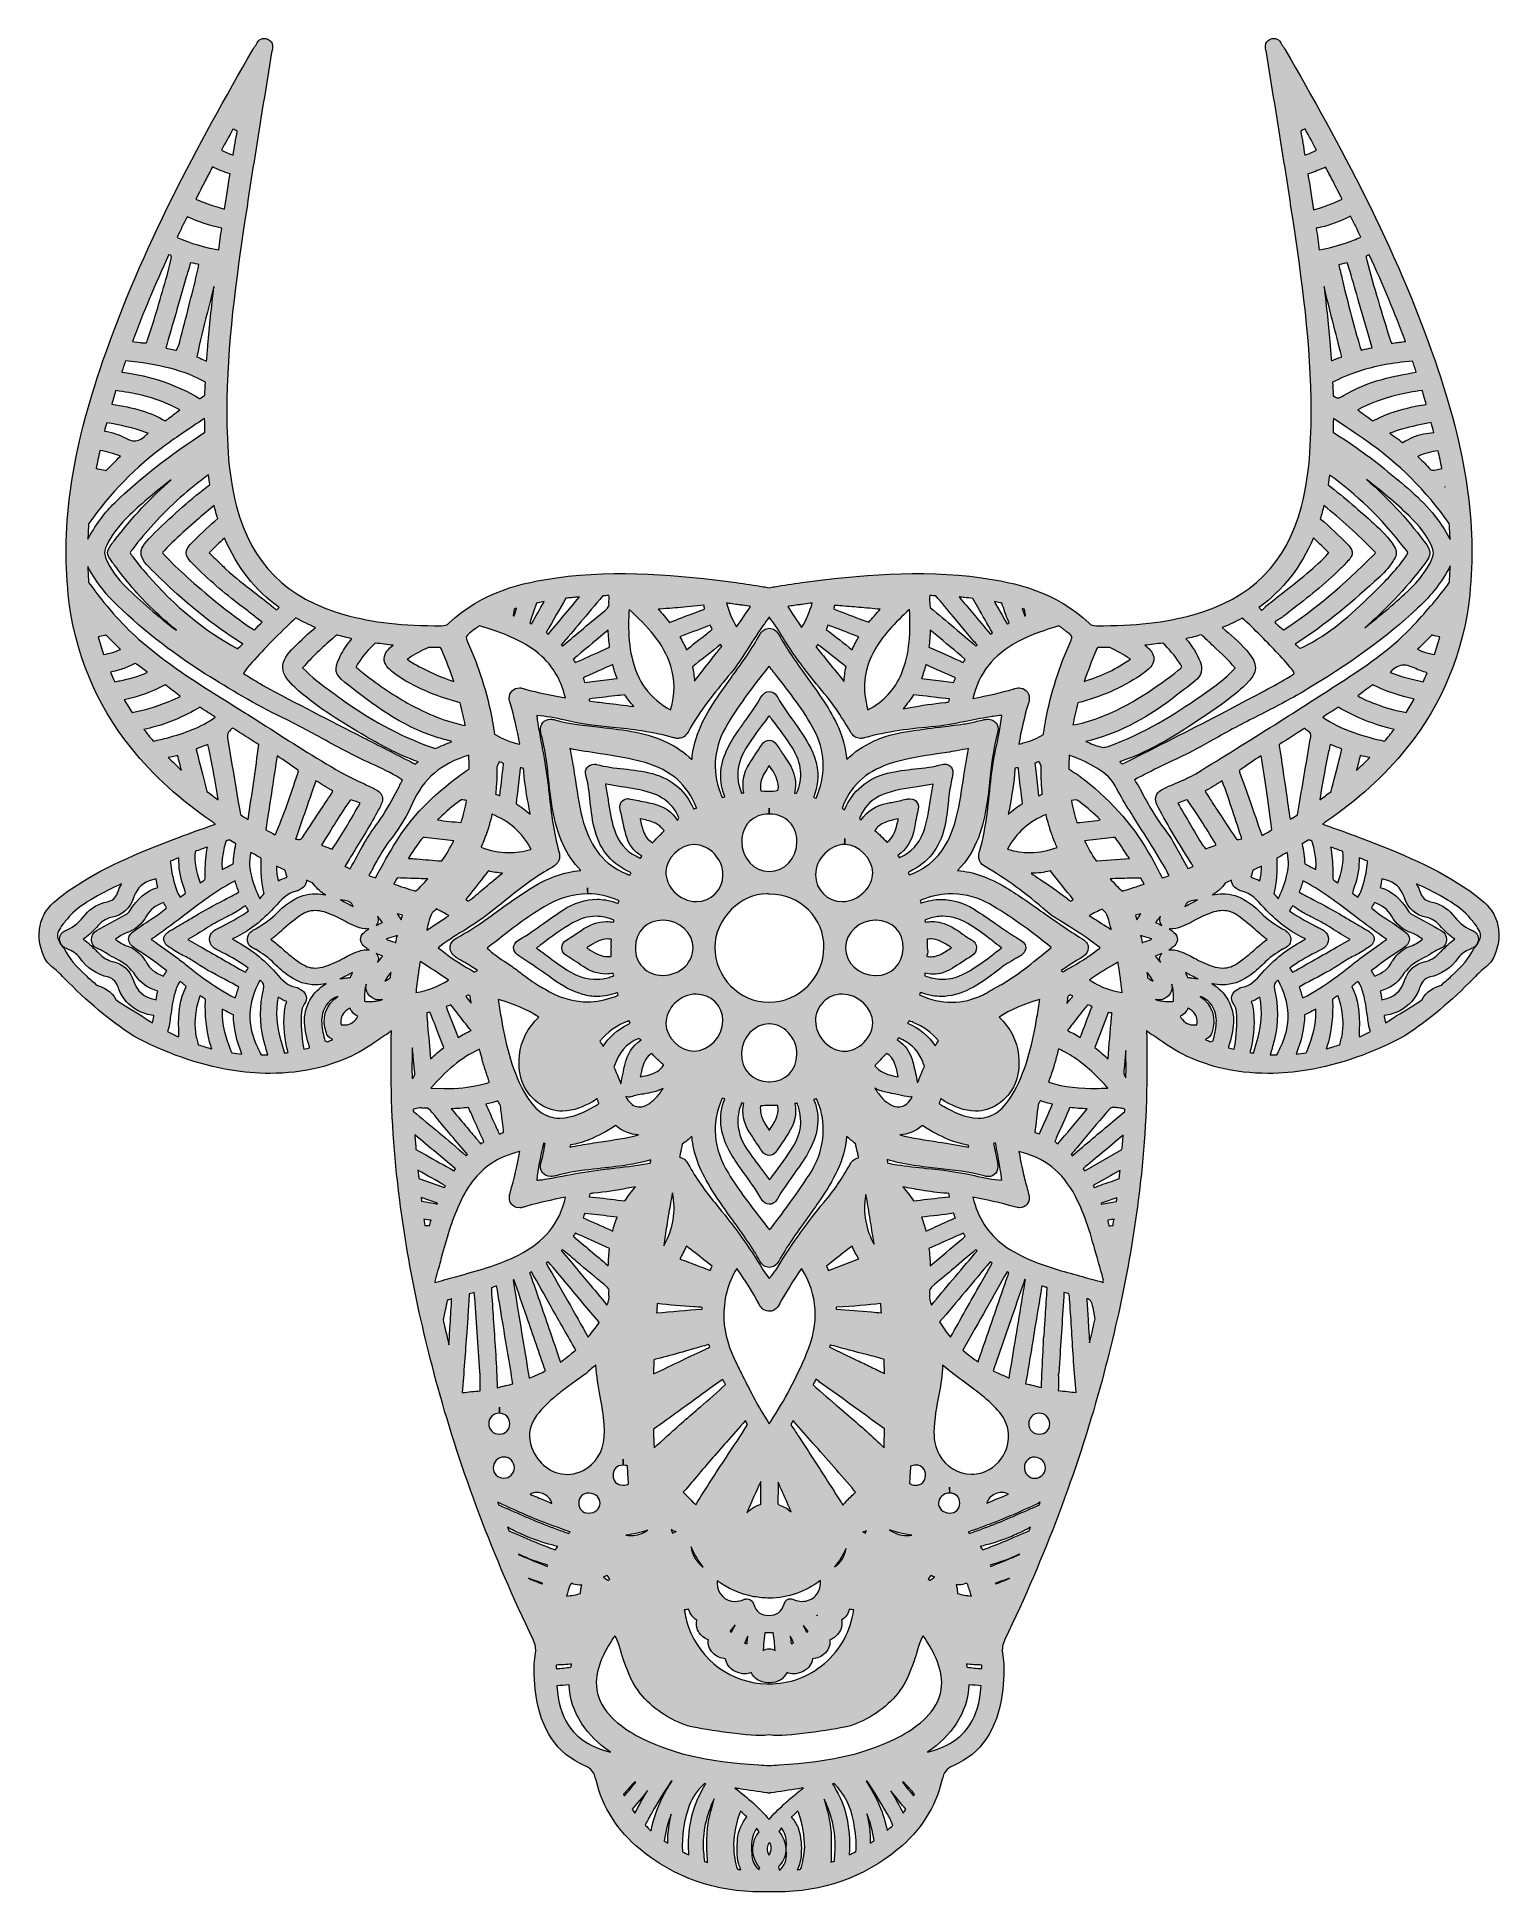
# Model space of a CAD drawing. Extents: x 269 to 1731, y -1926 to -73.
import ezdxf

# ---------------------------------------------------------------- set-up
doc = ezdxf.new("R2010")
doc.units = 0
doc.header["$MEASUREMENT"] = 0
doc.layers.add('Layer 1', color=7, linetype='Continuous')

# ---------------------------------------------------------------- blocks, each defined once
blk = doc.blocks.new('block 2')
at = {"layer": 'Layer 1', "lineweight": 0}
for points, knots in [([(1727.8, -958.9), (1726.7, -954.3), (1724.8, -950), (1722.3, -945.9), (1722.3, -945.9), (1722.3, -945.9), (1722.3, -945.9), (1716.1, -937.9), (1708.2, -931.6), (1700.1, -925.9), (1667.2, -902.8), (1631.8, -888.4), (1589, -872.1), (1578, -867.9), (1566.8, -863.9), (1555.9, -860.1), (1555.9, -860.1), (1552.9, -859.1), (1552.9, -859.1), (1553.8, -858.5), (1554.8, -857.8), (1555.7, -857.2), (1588.3, -835), (1614.8, -810.8), (1637, -783.2), (1672.8, -738.7), (1694, -687.2), (1700, -630), (1707.5, -559.4), (1696.8, -487.3), (1665.4, -396.1), (1626.4, -283), (1570.2, -179.6), (1515.4, -84.8), (1515.4, -84.8), (1515.2, -84.5), (1515.2, -84.5), (1514.7, -83.6), (1514.1, -82.6), (1513.3, -81.6), (1513.1, -81.4), (1512.8, -80.7), (1512.5, -80.2), (1509.7, -74.5), (1505.8, -72.6), (1500.8, -74.7), (1494.2, -77.6), (1496, -84.4), (1496.6, -86.7), (1496.7, -87.2), (1496.9, -87.7), (1496.9, -88.1), (1499.6, -105.1), (1502.4, -122.1), (1505.2, -139), (1510.7, -172.9), (1516.3, -207.8), (1521.5, -242.3), (1530.4, -301), (1540.5, -367.6), (1541.5, -434.2), (1542, -468.9), (1541.2, -506), (1531.9, -541.7), (1517.1, -598.4), (1481.8, -633.8), (1423.9, -649.8), (1395.9, -657.6), (1365.2, -661.1), (1327.3, -660.8), (1323.6, -660.7), (1321.6, -660.1), (1319.8, -658.4), (1287.1, -626.8), (1245.2, -617.5), (1212.3, -612.9), (1150.7, -604.4), (1089.6, -610.2), (1032.7, -617.7), (1023.6, -618.9), (1014.5, -620.4), (1005.7, -621.9), (1003.8, -622.2), (1001.9, -622.5), (1000, -622.8), (998.1, -622.5), (996.2, -622.2), (994.3, -621.9), (985.5, -620.4), (976.4, -618.9), (967.3, -617.7), (910.4, -610.2), (849.3, -604.4), (787.7, -612.9), (754.8, -617.5), (712.9, -626.8), (680.2, -658.4), (678.4, -660.1), (676.4, -660.7), (672.7, -660.8), (634.8, -661.1), (604.1, -657.6), (576.1, -649.8), (518.2, -633.8), (482.9, -598.4), (468.1, -541.7), (458.8, -506), (458, -468.9), (458.5, -434.2), (459.5, -367.6), (469.6, -301), (478.5, -242.3), (483.7, -207.8), (489.3, -172.9), (494.8, -139), (497.6, -122.1), (500.4, -105.1), (503.1, -88.1), (503.1, -87.7), (503.3, -87.2), (503.4, -86.7), (504, -84.4), (505.8, -77.6), (499.2, -74.7), (494.2, -72.6), (490.3, -74.5), (487.5, -80.2), (487.2, -80.7), (486.9, -81.4), (486.7, -81.6), (485.9, -82.6), (485.3, -83.6), (484.8, -84.5), (484.8, -84.5), (484.6, -84.8), (484.6, -84.8), (429.8, -179.6), (373.6, -283), (334.6, -396.1), (303.2, -487.3), (292.5, -559.4), (300, -630), (306, -687.2), (327.2, -738.7), (363, -783.2), (385.2, -810.8), (411.7, -835), (444.3, -857.2), (445.2, -857.8), (446.2, -858.5), (447.1, -859.1), (447.1, -859.1), (444.1, -860.1), (444.1, -860.1), (433.2, -863.9), (422, -867.9), (411, -872.1), (368.2, -888.4), (332.8, -902.8), (299.9, -925.9), (291.8, -931.6), (283.9, -937.9), (277.7, -945.9), (277.7, -945.9), (277.7, -945.9), (277.7, -945.9), (275.2, -950), (273.3, -954.3), (272.2, -958.9), (268.8, -972.6), (272.2, -985.4), (278.1, -996.2), (279.6, -998), (281.4, -999.7), (283.3, -1001.3), (287.5, -1004.8), (291.7, -1008.7), (295.9, -1013), (318.5, -1036.2), (341.1, -1055.1), (364.7, -1070.5), (395.8, -1087.5), (429.8, -1099.6), (462.7, -1105), (474.6, -1106.9), (487.8, -1108.2), (501.8, -1108.2), (517.6, -1108.2), (534.3, -1106.5), (551.2, -1102.2), (572.3, -1096.9), (593.5, -1087.4), (613.5, -1071.9), (613.9, -1071.7), (614.3, -1071.4), (614.7, -1071.2), (615.2, -1070.8), (615.8, -1070.5), (616.4, -1070.1), (618.6, -1068.9), (621.2, -1067.5), (622.8, -1065.2), (622.7, -1067.4), (622.7, -1069.7), (622.6, -1071.9), (621.8, -1122.2), (623.5, -1167), (628, -1208.8), (635.4, -1278.3), (648.9, -1348), (669.2, -1421.9), (692.4, -1506.1), (724.4, -1590.9), (764.4, -1674), (766.7, -1678.8), (767.4, -1683), (766.7, -1687.3), (764.3, -1702.1), (765.5, -1716.3), (767.1, -1728.2), (771.9, -1764.2), (787.9, -1787.7), (815.9, -1800), (822.5, -1802.9), (825.3, -1806.5), (827.2, -1814.5), (833.8, -1841.6), (848.6, -1864.8), (871.2, -1883.5), (905.5, -1911.8), (946.3, -1926.1), (992.6, -1926.1), (995, -1926.1), (997.5, -1926.1), (1000, -1926), (1002.5, -1926.1), (1005, -1926.1), (1007.4, -1926.1), (1053.7, -1926.1), (1094.5, -1911.8), (1128.8, -1883.5), (1151.4, -1864.8), (1166.2, -1841.6), (1172.8, -1814.5), (1174.7, -1806.5), (1177.5, -1802.9), (1184.1, -1800), (1212.1, -1787.7), (1228.1, -1764.2), (1232.9, -1728.2), (1234.5, -1716.3), (1235.7, -1702.1), (1233.3, -1687.3), (1232.6, -1683), (1233.3, -1678.8), (1235.6, -1674), (1275.6, -1590.9), (1307.6, -1506.1), (1330.8, -1421.9), (1351.1, -1348), (1364.6, -1278.3), (1372, -1208.8), (1376.5, -1167), (1378.2, -1122.2), (1377.4, -1071.9), (1377.3, -1069.7), (1377.3, -1067.4), (1377.2, -1065.2), (1378.8, -1067.5), (1381.4, -1068.9), (1383.6, -1070.1), (1384.2, -1070.5), (1384.8, -1070.8), (1385.3, -1071.2), (1385.7, -1071.4), (1386.1, -1071.7), (1386.5, -1071.9), (1406.5, -1087.4), (1427.7, -1096.9), (1448.8, -1102.2), (1465.7, -1106.5), (1482.4, -1108.2), (1498.2, -1108.2), (1512.2, -1108.2), (1525.4, -1106.9), (1537.3, -1105), (1570.2, -1099.6), (1604.2, -1087.5), (1635.3, -1070.5), (1658.9, -1055.1), (1681.5, -1036.2), (1704.1, -1013), (1708.3, -1008.7), (1712.5, -1004.8), (1716.7, -1001.3), (1718.6, -999.7), (1720.4, -998), (1721.9, -996.2), (1727.8, -985.4), (1731.2, -972.6), (1727.8, -958.9)], [0, 0, 0, 0, 1, 1, 1, 2, 2, 2, 3, 3, 3, 4, 4, 4, 5, 5, 5, 6, 6, 6, 7, 7, 7, 8, 8, 8, 9, 9, 9, 10, 10, 10, 11, 11, 11, 12, 12, 12, 13, 13, 13, 14, 14, 14, 15, 15, 15, 16, 16, 16, 17, 17, 17, 18, 18, 18, 19, 19, 19, 20, 20, 20, 21, 21, 21, 22, 22, 22, 23, 23, 23, 24, 24, 24, 25, 25, 25, 26, 26, 26, 27, 27, 27, 28, 28, 28, 29, 29, 29, 30, 30, 30, 31, 31, 31, 32, 32, 32, 33, 33, 33, 34, 34, 34, 35, 35, 35, 36, 36, 36, 37, 37, 37, 38, 38, 38, 39, 39, 39, 40, 40, 40, 41, 41, 41, 42, 42, 42, 43, 43, 43, 44, 44, 44, 45, 45, 45, 46, 46, 46, 47, 47, 47, 48, 48, 48, 49, 49, 49, 50, 50, 50, 51, 51, 51, 52, 52, 52, 53, 53, 53, 54, 54, 54, 55, 55, 55, 56, 56, 56, 57, 57, 57, 58, 58, 58, 59, 59, 59, 60, 60, 60, 61, 61, 61, 62, 62, 62, 63, 63, 63, 64, 64, 64, 65, 65, 65, 66, 66, 66, 67, 67, 67, 68, 68, 68, 69, 69, 69, 70, 70, 70, 71, 71, 71, 72, 72, 72, 73, 73, 73, 74, 74, 74, 75, 75, 75, 76, 76, 76, 77, 77, 77, 78, 78, 78, 79, 79, 79, 80, 80, 80, 81, 81, 81, 82, 82, 82, 83, 83, 83, 84, 84, 84, 85, 85, 85, 86, 86, 86, 87, 87, 87, 88, 88, 88, 89, 89, 89, 90, 90, 90, 91, 91, 91, 92, 92, 92, 93, 93, 93, 94, 94, 94, 95, 95, 95, 96, 96, 96, 97, 97, 97, 98, 98, 98, 99, 99, 99, 100, 100, 100, 100]), ([(468.7, -166.6), (467.3, -174.6), (466, -182.6), (464.6, -190.6), (460.7, -189.1), (456.7, -187.5), (453, -185.6), (456.7, -178.7), (460.6, -171.6), (464.5, -164.5), (465.9, -165.2), (467.3, -165.9), (468.7, -166.6)], [0, 0, 0, 0, 1, 1, 1, 2, 2, 2, 3, 3, 3, 4, 4, 4, 4]), ([(1535.5, -164.4), (1539.7, -172), (1543.5, -179.1), (1547.1, -185.7), (1543.3, -187.5), (1539.4, -189.1), (1535.3, -190.6), (1534, -182.6), (1532.7, -174.5), (1531.3, -166.5), (1532.7, -165.8), (1534.1, -165.1), (1535.5, -164.4)], [0, 0, 0, 0, 1, 1, 1, 2, 2, 2, 3, 3, 3, 4, 4, 4, 4]), ([(461.6, -209.4), (459.5, -222.6), (457.7, -233.9), (456.1, -244.5), (450.4, -243), (444.4, -241.1), (438.1, -238.8), (434.5, -237.6), (431, -236.1), (427.4, -234.5), (430.6, -228.3), (433.9, -221.9), (437.2, -215.5), (439.3, -211.3), (441.6, -207), (444, -202.3), (449.7, -205), (455.6, -207.4), (461.6, -209.4)], [0, 0, 0, 0, 1, 1, 1, 2, 2, 2, 3, 3, 3, 4, 4, 4, 5, 5, 5, 6, 6, 6, 6]), ([(1553.1, -203.8), (1554.1, -203.4), (1555.1, -202.9), (1556, -202.5), (1558.3, -206.8), (1560.6, -211.2), (1562.8, -215.5), (1566.4, -222.4), (1569.6, -228.7), (1572.7, -234.7), (1562.9, -239.2), (1553.3, -242.7), (1544, -245.1), (1542.3, -233.7), (1540.4, -221.9), (1538.4, -209.4), (1543.4, -207.8), (1548.3, -205.9), (1553.1, -203.8)], [0, 0, 0, 0, 1, 1, 1, 2, 2, 2, 3, 3, 3, 4, 4, 4, 5, 5, 5, 6, 6, 6, 6]), ([(453.3, -263.5), (452.2, -270.6), (451.2, -277.8), (450.2, -285.3), (436.3, -282.9), (422.3, -278.7), (408.6, -272.8), (411.8, -266.1), (415.1, -259.2), (418.7, -252.1), (430, -257.3), (441.6, -261.1), (453.3, -263.5)], [0, 0, 0, 0, 1, 1, 1, 2, 2, 2, 3, 3, 3, 4, 4, 4, 4]), ([(1576.9, -278.1), (1568, -281.2), (1558.9, -283.6), (1549.8, -285.3), (1548.8, -277.8), (1547.8, -270.6), (1546.7, -263.5), (1548.3, -263.2), (1549.8, -262.9), (1551.3, -262.6), (1560.8, -260.5), (1570.3, -257), (1581.1, -251.7), (1584.5, -258.5), (1587.9, -265.5), (1591.3, -272.5), (1586.5, -274.6), (1581.7, -276.4), (1576.9, -278.1)], [0, 0, 0, 0, 1, 1, 1, 2, 2, 2, 3, 3, 3, 4, 4, 4, 5, 5, 5, 6, 6, 6, 6]), ([(400.9, -290.1), (402.6, -290.8), (403.2, -291.3), (402.8, -293.8), (402, -298.1), (401.1, -301.8), (400.2, -305.2), (400.2, -305.2), (398.6, -310.8), (398.6, -310.8), (392.6, -332), (386.4, -354), (379.1, -375.2), (378.5, -376.9), (378.2, -377.7), (378, -378.1), (377.7, -378.1), (377.2, -378.2), (376.2, -378.2), (375.2, -378.2), (374.1, -378.1), (372.8, -378), (372.8, -378), (365.7, -377.1), (364.1, -376.8), (374.4, -349.1), (386.3, -320.5), (400.5, -290), (400.6, -290), (400.8, -290.1), (400.9, -290.1)], [0, 0, 0, 0, 1, 1, 1, 2, 2, 2, 3, 3, 3, 4, 4, 4, 5, 5, 5, 6, 6, 6, 7, 7, 7, 8, 8, 8, 9, 9, 9, 10, 10, 10, 10]), ([(1629.6, -377.5), (1627.6, -377.8), (1625.7, -378.1), (1623.7, -378.4), (1623.3, -378.4), (1622.9, -378.5), (1622.6, -378.5), (1622.1, -378.5), (1621.9, -378.4), (1621.9, -378.4), (1621.9, -378.4), (1621.4, -378), (1620.8, -376.1), (1612.4, -348.9), (1604.2, -322.3), (1597.2, -295.5), (1596.8, -293.8), (1596.5, -292.5), (1596.4, -291.8), (1597, -291.4), (1598.1, -290.8), (1599.6, -290.1), (1613.7, -320.7), (1625.6, -349.1), (1635.8, -376.7), (1633.7, -377), (1631.6, -377.3), (1629.6, -377.5)], [0, 0, 0, 0, 1, 1, 1, 2, 2, 2, 3, 3, 3, 4, 4, 4, 5, 5, 5, 6, 6, 6, 7, 7, 7, 8, 8, 8, 9, 9, 9, 9]), ([(407.1, -385.6), (407.1, -385.6), (404.3, -384.9), (404.3, -384.9), (402.1, -384.4), (399.8, -383.8), (397.5, -383.2), (403.9, -360.5), (410.3, -338.5), (417.8, -312.2), (418.4, -310.2), (419, -308.2), (419.7, -306.2), (420.5, -303.5), (421.3, -300.8), (422, -298.1), (425.5, -298.7), (428.9, -299.4), (430.4, -300), (430.3, -301.8), (429.3, -305.7), (428.5, -309.3), (423.4, -329.7), (417.8, -352), (411.3, -377.3), (410.6, -380), (409.5, -382.6), (408.4, -384.9), (408.1, -385.4), (408.1, -385.6), (407.1, -385.6)], [0, 0, 0, 0, 1, 1, 1, 2, 2, 2, 3, 3, 3, 4, 4, 4, 5, 5, 5, 6, 6, 6, 7, 7, 7, 8, 8, 8, 9, 9, 9, 10, 10, 10, 10]), ([(1575.4, -326.1), (1574.5, -322.2), (1573.6, -318.3), (1572.6, -314.4), (1571.6, -309.8), (1570.4, -305.1), (1569.2, -300.3), (1573, -299.3), (1576.1, -298.4), (1577.7, -298.3), (1578.4, -299.7), (1579.5, -303.5), (1580.5, -306.8), (1583.5, -317), (1586.4, -327.3), (1589.4, -337.5), (1593.6, -352.4), (1598.1, -367.9), (1602.6, -383), (1599.2, -383.7), (1596, -384.4), (1592.8, -385.2), (1592.4, -385.3), (1591.9, -385.4), (1591.5, -385.5), (1585.4, -365.4), (1580.2, -345.2), (1575.4, -326.1)], [0, 0, 0, 0, 1, 1, 1, 2, 2, 2, 3, 3, 3, 4, 4, 4, 5, 5, 5, 6, 6, 6, 7, 7, 7, 8, 8, 8, 9, 9, 9, 9]), ([(439.5, -380.4), (439, -385.8), (438.6, -391.2), (438.2, -396.4), (437.2, -396), (436.1, -395.5), (435, -395), (432.9, -394.1), (430.7, -393.1), (428.5, -392.1), (431.3, -377.1), (435.1, -362.1), (438.9, -347.5), (439.8, -343.9), (440.7, -340.4), (441.6, -336.8), (442.5, -333.1), (443.5, -329.4), (444.5, -325.7), (444.8, -324.4), (445.2, -323), (445.5, -321.7), (443, -342.3), (441, -361.7), (439.5, -380.4)], [0, 0, 0, 0, 1, 1, 1, 2, 2, 2, 3, 3, 3, 4, 4, 4, 5, 5, 5, 6, 6, 6, 7, 7, 7, 8, 8, 8, 8]), ([(1554.5, -322), (1560.3, -345.3), (1566.1, -368.4), (1571.9, -390.9), (1572.1, -391.4), (1572.1, -391.8), (1572.2, -392.1), (1572, -392.1), (1571.8, -392.2), (1571.6, -392.3), (1568.3, -393.4), (1565.1, -394.7), (1561.8, -396.2), (1561.4, -391.3), (1561, -386.1), (1560.5, -380.4), (1559, -361.7), (1557, -342.4), (1554.5, -322)], [0, 0, 0, 0, 1, 1, 1, 2, 2, 2, 3, 3, 3, 4, 4, 4, 5, 5, 5, 6, 6, 6, 6]), ([(436.4, -430.5), (434.9, -431.5), (433.4, -432.5), (431.9, -433.5), (431.7, -433.6), (431.5, -433.7), (431.4, -433.8), (431.3, -433.8), (431.3, -433.7), (431.2, -433.7), (408.2, -420), (382.7, -411.3), (353.4, -407.3), (354.6, -403.5), (355.9, -399.8), (357.2, -396.2), (373.3, -397.7), (387.8, -400.1), (401.4, -403.6), (414.9, -407), (426.6, -411.6), (436.9, -417.5), (436.7, -421.9), (436.6, -426.2), (436.4, -430.5)], [0, 0, 0, 0, 1, 1, 1, 2, 2, 2, 3, 3, 3, 4, 4, 4, 5, 5, 5, 6, 6, 6, 7, 7, 7, 8, 8, 8, 8]), ([(1612.5, -414.7), (1597.7, -418.6), (1585.1, -424), (1574.1, -430.9), (1571.8, -432.4), (1569.9, -433.1), (1568.5, -433.1), (1567.6, -433.1), (1566.1, -432.9), (1563.8, -431), (1563.7, -430.9), (1563.6, -430.8), (1563.6, -430.8), (1563.5, -426.5), (1563.3, -422.1), (1563.1, -417.6), (1570.6, -413.5), (1579.3, -409.9), (1590, -406.4), (1605.5, -401.4), (1622.4, -398.2), (1642.9, -396.3), (1644.2, -400), (1645.5, -403.8), (1646.7, -407.6), (1635, -409.3), (1623.5, -411.6), (1612.5, -414.7)], [0, 0, 0, 0, 1, 1, 1, 2, 2, 2, 3, 3, 3, 4, 4, 4, 5, 5, 5, 6, 6, 6, 7, 7, 7, 8, 8, 8, 9, 9, 9, 9]), ([(347.4, -425.9), (356.2, -427.1), (364.8, -428.6), (373.1, -430.4), (386.5, -433.4), (399.3, -438.4), (411.3, -445.2), (409.7, -446.4), (408, -447.7), (406.4, -448.9), (403.2, -451.3), (400, -453.7), (396.9, -456.1), (383, -448), (364.7, -442.3), (343.4, -439.4), (344.7, -434.8), (346.1, -430.3), (347.4, -425.9)], [0, 0, 0, 0, 1, 1, 1, 2, 2, 2, 3, 3, 3, 4, 4, 4, 5, 5, 5, 6, 6, 6, 6]), ([(1603.1, -456.1), (1600.6, -454.1), (1597.9, -452.2), (1595.3, -450.3), (1593, -448.6), (1590.5, -446.8), (1588.2, -445.1), (1599.7, -438.8), (1612.5, -434), (1627.2, -430.4), (1635.3, -428.4), (1643.6, -426.9), (1652.6, -425.8), (1654, -430.4), (1655.3, -435), (1656.7, -439.6), (1643.9, -441.5), (1631.7, -444.5), (1620.2, -448.5), (1614.4, -450.5), (1609, -453.2), (1603.1, -456.1)], [0, 0, 0, 0, 1, 1, 1, 2, 2, 2, 3, 3, 3, 4, 4, 4, 5, 5, 5, 6, 6, 6, 7, 7, 7, 7]), ([(397, -480.5), (408.5, -472.2), (420.8, -463.7), (436.2, -453.7), (436.2, -458.3), (436.3, -462.9), (436.5, -467.5), (401.9, -489.8), (372.4, -512.9), (346.3, -538.1), (337, -547.1), (328.7, -558.1), (320.4, -572.7), (320.1, -573.2), (319.8, -573.7), (319.5, -574.3), (319.7, -569.2), (320, -564.2), (320.3, -559), (341.8, -528.3), (367.6, -501.9), (397, -480.5)], [0, 0, 0, 0, 1, 1, 1, 2, 2, 2, 3, 3, 3, 4, 4, 4, 5, 5, 5, 6, 6, 6, 7, 7, 7, 7]), ([(338.3, -458), (351.6, -460), (364.7, -463.3), (377.5, -467.6), (378.1, -467.8), (378.8, -468), (379.6, -468.3), (379.7, -468.3), (379.8, -468.3), (379.9, -468.4), (379.1, -468.9), (378.2, -469.5), (377.5, -470.3), (373.3, -474.3), (369.8, -476.2), (366.2, -476.2), (363.5, -476.2), (360.4, -475.2), (356.8, -473.2), (350.6, -469.8), (343.8, -467.6), (336.1, -466.4), (336.8, -463.6), (337.5, -460.8), (338.3, -458)], [0, 0, 0, 0, 1, 1, 1, 2, 2, 2, 3, 3, 3, 4, 4, 4, 5, 5, 5, 6, 6, 6, 7, 7, 7, 8, 8, 8, 8]), ([(1668.3, -555.1), (1654.3, -536), (1636, -521.2), (1618.4, -506.9), (1618.4, -506.9), (1615, -504.1), (1615, -504.1), (1599.7, -491.7), (1582.8, -479.6), (1563.5, -467.3), (1563.7, -462.8), (1563.8, -458.3), (1563.8, -453.8), (1576.1, -461.9), (1587.1, -469.3), (1597.3, -476.4), (1628.8, -498.3), (1656.5, -526), (1679.6, -558.8), (1680, -564.1), (1680.3, -569.4), (1680.5, -574.7), (1677.4, -568.5), (1673.5, -562.3), (1668.3, -555.1)], [0, 0, 0, 0, 1, 1, 1, 2, 2, 2, 3, 3, 3, 4, 4, 4, 5, 5, 5, 6, 6, 6, 7, 7, 7, 8, 8, 8, 8]), ([(1653.9, -469.1), (1646.3, -470.5), (1639.8, -473.9), (1633.2, -477.6), (1633.1, -477.6), (1633, -477.7), (1632.9, -477.7), (1632.8, -477.7), (1632.8, -477.7), (1632.8, -477.7), (1630.4, -475.7), (1627.8, -473.9), (1625.4, -472.2), (1623.6, -470.9), (1622, -469.7), (1620.3, -468.5), (1628.6, -465), (1637.3, -463), (1646.5, -460.9), (1646.5, -460.9), (1648.1, -460.5), (1648.1, -460.5), (1652.5, -459.5), (1657, -458.6), (1661.7, -457.9), (1662.6, -461.1), (1663.4, -464.4), (1664.2, -467.6), (1660.7, -468), (1657.3, -468.6), (1653.9, -469.1)], [0, 0, 0, 0, 1, 1, 1, 2, 2, 2, 3, 3, 3, 4, 4, 4, 5, 5, 5, 6, 6, 6, 7, 7, 7, 8, 8, 8, 9, 9, 9, 10, 10, 10, 10]), ([(331.5, -485.7), (338.6, -486.8), (345.4, -488.7), (352, -491.5), (347.4, -496), (342.9, -500.6), (338.6, -505), (338.1, -505.5), (337.9, -505.6), (337.9, -505.6), (337.9, -505.6), (337.9, -505.6), (337.7, -505.6), (337.5, -505.6), (337.3, -505.6), (336.8, -505.5), (334.3, -505), (331.8, -504.5), (329.3, -503.9), (328.8, -503.8), (328.3, -503.7), (327.8, -503.6), (328.9, -497.8), (330.1, -491.9), (331.5, -485.7)], [0, 0, 0, 0, 1, 1, 1, 2, 2, 2, 3, 3, 3, 4, 4, 4, 5, 5, 5, 6, 6, 6, 7, 7, 7, 8, 8, 8, 8]), ([(1666.5, -504.9), (1665.3, -505.2), (1664.3, -505.4), (1663.5, -505.4), (1662.3, -505.4), (1661, -505.2), (1659.1, -502.9), (1655.7, -498.8), (1651.8, -495.1), (1648.1, -491.6), (1655.6, -488.5), (1661.6, -486.8), (1668.5, -485.9), (1669.8, -491.7), (1671.1, -497.6), (1672.2, -503.6), (1670.3, -504), (1668.4, -504.5), (1666.5, -504.9)], [0, 0, 0, 0, 1, 1, 1, 2, 2, 2, 3, 3, 3, 4, 4, 4, 5, 5, 5, 6, 6, 6, 6]), ([(339.8, -577.4), (344.6, -568.4), (351.5, -559.7), (361.5, -550), (374.5, -537.5), (388.5, -525.9), (402.8, -515), (382.8, -532.1), (363.9, -552.3), (345.8, -576.1), (345.1, -577.1), (344.4, -577.9), (343.8, -578.7), (337.7, -586.5), (337.7, -589.5), (344.1, -597.6), (344.6, -598.4), (345.2, -599.2), (345.9, -600.1), (356.8, -614.4), (369.9, -630.9), (385, -645), (392.1, -651.6), (399.8, -658.6), (408, -665.4), (389.3, -651.7), (372.2, -635.9), (357.8, -622.3), (348.9, -613.8), (342.2, -604.4), (337.8, -594.3), (336.8, -591.9), (336.3, -590), (336.3, -588.2), (336.3, -584.8), (337.7, -581.4), (339.8, -577.4)], [0, 0, 0, 0, 1, 1, 1, 2, 2, 2, 3, 3, 3, 4, 4, 4, 5, 5, 5, 6, 6, 6, 7, 7, 7, 8, 8, 8, 9, 9, 9, 10, 10, 10, 11, 11, 11, 12, 12, 12, 12]), ([(364.4, -592), (363.8, -591.2), (362.2, -589.1), (361.7, -588.1), (362.1, -587.2), (363.7, -585), (364.3, -584.1), (370.5, -575.4), (377.9, -567.2), (385.1, -559.3), (385.1, -559.3), (385.3, -559.1), (385.3, -559.1), (402.4, -540.2), (420.8, -523.8), (440.1, -510.2), (440.5, -513.5), (441, -516.6), (441.5, -519.7), (423.3, -533.5), (405.3, -549.3), (386.5, -567.8), (377.3, -577), (372.7, -581.5), (372.7, -588), (372.7, -594.5), (377.6, -599.3), (386.3, -608), (415.8, -637.3), (444.3, -660.3), (473.5, -678.5), (473.7, -678.7), (474, -678.8), (474.2, -679), (474, -679.2), (472.3, -680.8), (472.3, -680.8), (471.3, -681.8), (470.3, -682.8), (469.3, -683.8), (469.3, -683.8), (468.7, -683.5), (468.7, -683.5), (436.3, -666.1), (406.7, -641.9), (378.4, -609.2), (373.4, -603.6), (368.7, -597.8), (364.4, -592)], [0, 0, 0, 0, 1, 1, 1, 2, 2, 2, 3, 3, 3, 4, 4, 4, 5, 5, 5, 6, 6, 6, 7, 7, 7, 8, 8, 8, 9, 9, 9, 10, 10, 10, 11, 11, 11, 12, 12, 12, 13, 13, 13, 14, 14, 14, 15, 15, 15, 16, 16, 16, 16]), ([(1609.9, -612.2), (1616.1, -606.5), (1621, -600.7), (1624.7, -594.3), (1627.2, -590.1), (1627.2, -586.1), (1624.7, -581.7), (1619.2, -572.5), (1611.9, -565.5), (1604.2, -558.6), (1590.9, -546.7), (1575.2, -532.8), (1558.5, -519.9), (1559, -516.7), (1559.5, -513.5), (1559.9, -510.3), (1586.5, -528.9), (1611.2, -553), (1635.2, -583.5), (1636.6, -585.3), (1637.8, -586.8), (1638.2, -588.2), (1637.7, -589.8), (1636.6, -591.3), (1635.3, -593.1), (1635.3, -593.1), (1635, -593.5), (1635, -593.5), (1626, -605.8), (1615.4, -616.7), (1606.2, -625.7), (1585.1, -646.4), (1564, -666.2), (1538.3, -679.7), (1538.3, -679.7), (1537.8, -679.9), (1537.8, -679.9), (1534.6, -681.6), (1531.3, -683.3), (1530.5, -683.4), (1529.8, -683.1), (1527.8, -681.2), (1525.6, -679.1), (1556.7, -659.9), (1584.3, -635.5), (1609.9, -612.2)], [0, 0, 0, 0, 1, 1, 1, 2, 2, 2, 3, 3, 3, 4, 4, 4, 5, 5, 5, 6, 6, 6, 7, 7, 7, 8, 8, 8, 9, 9, 9, 10, 10, 10, 11, 11, 11, 12, 12, 12, 13, 13, 13, 14, 14, 14, 15, 15, 15, 15]), ([(1654.5, -599.6), (1662.2, -589.6), (1662.3, -586.6), (1654.7, -576.7), (1636.4, -552.6), (1617.3, -532.1), (1596.8, -514.7), (1611.5, -526), (1626, -538), (1639.4, -551.1), (1650.3, -561.6), (1657.2, -570.8), (1661.8, -580.8), (1662.9, -583.3), (1663.6, -585.7), (1663.7, -588.2), (1663.3, -592.7), (1661.3, -596.9), (1658.4, -601.8), (1653.7, -609.7), (1647.7, -617.1), (1640.8, -623.7), (1626.3, -637.5), (1611, -650.6), (1595.1, -662.8), (1615.4, -645.8), (1635, -625), (1654.5, -599.6)], [0, 0, 0, 0, 1, 1, 1, 2, 2, 2, 3, 3, 3, 4, 4, 4, 5, 5, 5, 6, 6, 6, 7, 7, 7, 8, 8, 8, 9, 9, 9, 9]), ([(1675.3, -522.2), (1675.3, -522.2), (1675.4, -522.2), (1675.4, -522.2), (1675.4, -522.2), (1675.4, -522.3), (1675.4, -522.3), (1675.4, -522.3), (1675.3, -522.2), (1675.3, -522.2)], [0, 0, 0, 0, 1, 1, 1, 2, 2, 2, 3, 3, 3, 3]), ([(425.3, -600.1), (439.5, -614.3), (455.4, -628), (472.5, -641), (476.1, -643.7), (479.7, -646.4), (483.2, -649.2), (486.7, -651.8), (490.2, -654.5), (493.7, -657.2), (491.2, -659.5), (488.8, -661.9), (486.5, -664.5), (486.2, -664.8), (486, -665), (485.8, -665.1), (485.5, -665), (485.1, -664.8), (484.5, -664.4), (459.1, -647.6), (436.3, -627.9), (419.2, -612.6), (410.3, -604.6), (402.9, -597.8), (396, -590.2), (395.4, -589.5), (394.6, -588.6), (394, -587.9), (394.6, -587.2), (395.5, -586.3), (396, -585.7), (409.5, -571.4), (424.6, -558.5), (437.9, -547.1), (440.3, -545), (442.8, -542.9), (445.6, -540.6), (446.7, -545.1), (447.9, -549.5), (449.2, -553.8), (441.6, -560.2), (433.9, -567.3), (425.1, -576.2), (415.1, -586.2), (415.1, -590), (425.3, -600.1)], [0, 0, 0, 0, 1, 1, 1, 2, 2, 2, 3, 3, 3, 4, 4, 4, 5, 5, 5, 6, 6, 6, 7, 7, 7, 8, 8, 8, 9, 9, 9, 10, 10, 10, 11, 11, 11, 12, 12, 12, 13, 13, 13, 14, 14, 14, 15, 15, 15, 15]), ([(1554.4, -540.6), (1571.5, -554.5), (1588.1, -569.6), (1603.8, -585.6), (1604.3, -586.2), (1605.3, -587.2), (1606, -588), (1605.3, -588.9), (1604.2, -589.9), (1603.6, -590.5), (1573.9, -620.4), (1544.9, -644.7), (1514.8, -664.7), (1514.5, -664.9), (1514.3, -665.1), (1514.1, -665.1), (1514, -665.1), (1514, -665), (1513.9, -665), (1512.4, -663.4), (1510.7, -662.1), (1509.1, -660.8), (1507.9, -659.8), (1506, -658.4), (1505.2, -657.4), (1506.1, -656.5), (1507.9, -655.5), (1509.1, -654.7), (1510.6, -653.8), (1512.2, -652.8), (1513.7, -651.7), (1516.2, -649.8), (1518.6, -647.8), (1521.1, -645.9), (1538, -632.8), (1555.4, -619.3), (1570.9, -603.8), (1573.4, -601.3), (1576.1, -598.6), (1579.2, -595.2), (1580.2, -594.2), (1580.9, -593.1), (1581.3, -592.3), (1581.5, -592.1), (1581.6, -591.9), (1581.7, -591.7), (1582.7, -590.4), (1583, -588.7), (1582.6, -587.1), (1581.8, -583.4), (1579.7, -581.3), (1578.3, -579.8), (1578.3, -579.8), (1577.9, -579.4), (1577.9, -579.4), (1569.7, -570.9), (1560.9, -562.5), (1550.8, -553.9), (1552.1, -549.6), (1553.3, -545.2), (1554.4, -540.6)], [0, 0, 0, 0, 1, 1, 1, 2, 2, 2, 3, 3, 3, 4, 4, 4, 5, 5, 5, 6, 6, 6, 7, 7, 7, 8, 8, 8, 9, 9, 9, 10, 10, 10, 11, 11, 11, 12, 12, 12, 13, 13, 13, 14, 14, 14, 15, 15, 15, 16, 16, 16, 17, 17, 17, 18, 18, 18, 19, 19, 19, 20, 20, 20, 20]), ([(508, -645), (507.2, -644.4), (506, -643.4), (505.1, -642.6), (498.8, -637.4), (492.3, -632.4), (486, -627.5), (476.4, -620.1), (466.4, -612.4), (457.4, -604.2), (454.5, -601.5), (451.6, -598.5), (448.7, -595.7), (446.1, -593.2), (443.5, -590.5), (440.8, -588), (445.5, -583), (450.6, -578.2), (456.1, -573.2), (468.2, -602), (486.5, -625.3), (510.7, -642.7), (509.7, -643.5), (508.8, -644.4), (508, -645)], [0, 0, 0, 0, 1, 1, 1, 2, 2, 2, 3, 3, 3, 4, 4, 4, 5, 5, 5, 6, 6, 6, 7, 7, 7, 8, 8, 8, 8]), ([(1559.2, -588), (1559.2, -588), (1559.1, -588.1), (1559.1, -588.1), (1545.5, -602.8), (1529.4, -615.4), (1513.8, -627.6), (1508.5, -631.7), (1503, -636), (1497.6, -640.4), (1496.5, -641.3), (1495.5, -642.3), (1494.6, -643.2), (1493.9, -644), (1492.8, -645.1), (1492.1, -645.5), (1491.6, -645.1), (1490.8, -644.2), (1490.3, -643.6), (1490, -643.3), (1489.8, -642.9), (1489.4, -642.6), (1513.6, -625.2), (1531.8, -601.9), (1543.9, -573.1), (1549.7, -578.3), (1554.7, -583.2), (1559.2, -588)], [0, 0, 0, 0, 1, 1, 1, 2, 2, 2, 3, 3, 3, 4, 4, 4, 5, 5, 5, 6, 6, 6, 7, 7, 7, 8, 8, 8, 9, 9, 9, 9]), ([(320.3, -603.3), (328.4, -617.3), (335.7, -627.3), (344, -635.5), (370.7, -662.2), (401.1, -686.3), (437.2, -709.1), (460.9, -724), (486.6, -739.6), (514.2, -752.8), (527.8, -759.3), (541.3, -766.7), (554.4, -773.9), (571, -783.1), (588.2, -792.5), (606.1, -800.3), (616.9, -805.1), (626, -809.9), (633.9, -815.1), (632.2, -818.3), (630.5, -821.5), (628.7, -824.8), (623.6, -834.4), (618.3, -844.4), (612.2, -853.5), (610.4, -856.2), (608.4, -858.9), (606.5, -861.5), (602.7, -866.8), (598.8, -872.3), (595.6, -878.2), (595.6, -878.2), (595.4, -878.5), (595.4, -878.5), (590.8, -886.9), (586.2, -895.2), (581.7, -903.6), (579.8, -902.8), (577.9, -902.1), (576.1, -901.4), (576.1, -901.4), (577.8, -898.8), (577.8, -898.8), (580.6, -894.2), (583.5, -889.6), (586.3, -885), (595.5, -870), (603.7, -856.5), (611.1, -842.4), (612.7, -839.2), (614.8, -835.2), (613.4, -831.1), (612.2, -827.2), (608.7, -825.2), (604.8, -823.3), (600.8, -821.3), (596.8, -819.4), (592.9, -817.6), (585.9, -814.4), (578.6, -811), (571.9, -807.1), (546.7, -792.6), (521.6, -776.6), (497.4, -761.1), (483.9, -752.5), (469.9, -743.6), (456, -735), (428.9, -718.2), (397.6, -698.3), (370.2, -674.1), (352.9, -658.7), (336.5, -640.2), (320.3, -617.5), (320.3, -616.7), (320.2, -615.7), (320.1, -614.8), (319.8, -610.5), (319.6, -606.1), (319.4, -601.6), (319.7, -602.2), (320, -602.7), (320.3, -603.3)], [0, 0, 0, 0, 1, 1, 1, 2, 2, 2, 3, 3, 3, 4, 4, 4, 5, 5, 5, 6, 6, 6, 7, 7, 7, 8, 8, 8, 9, 9, 9, 10, 10, 10, 11, 11, 11, 12, 12, 12, 13, 13, 13, 14, 14, 14, 15, 15, 15, 16, 16, 16, 17, 17, 17, 18, 18, 18, 19, 19, 19, 20, 20, 20, 21, 21, 21, 22, 22, 22, 23, 23, 23, 24, 24, 24, 25, 25, 25, 26, 26, 26, 27, 27, 27, 27]), ([(1679.9, -614.8), (1679.8, -615.7), (1679.7, -616.5), (1679.7, -617.4), (1669.4, -632.2), (1657.3, -645.7), (1644.8, -659.4), (1624, -682.2), (1598.3, -699.8), (1575.8, -714.4), (1531, -743.7), (1482.1, -774.5), (1426.4, -808.7), (1420.8, -812.1), (1414.6, -814.7), (1408.1, -817.5), (1405.2, -818.7), (1402.1, -820), (1399.2, -821.3), (1392.6, -824.3), (1388.3, -826.2), (1386.8, -830.8), (1385.2, -835.4), (1387.4, -839.6), (1390.8, -845.9), (1400.5, -864.1), (1411.5, -881.6), (1422.2, -898.6), (1422.7, -899.5), (1423.3, -900.5), (1423.9, -901.4), (1422.1, -902.1), (1420.3, -902.8), (1418.5, -903.5), (1416.5, -900), (1414.3, -895.9), (1412.1, -891.9), (1411, -889.9), (1409.9, -888), (1408.8, -886), (1405.4, -879.6), (1401.8, -873), (1397.2, -866.9), (1387.7, -854.3), (1379, -840.3), (1370.9, -824.1), (1370, -822.4), (1368.9, -820.9), (1367.9, -819.3), (1367, -818.1), (1365.6, -816), (1365.3, -815), (1366.1, -814), (1369.6, -812.3), (1371.4, -811.5), (1372.7, -810.9), (1374, -810.3), (1375.2, -809.6), (1384.2, -804.8), (1393.7, -800.3), (1402.8, -796), (1415.3, -790), (1428.2, -783.8), (1440.5, -776.6), (1455.3, -767.9), (1471, -759.9), (1486.2, -752.1), (1501.6, -744.2), (1517.6, -736.1), (1532.9, -727.1), (1578.9, -700.1), (1616.6, -672.6), (1648.3, -643.1), (1662.2, -630.2), (1672.7, -616.4), (1680.6, -601.1), (1680.4, -605.7), (1680.2, -610.3), (1679.9, -614.8)], [0, 0, 0, 0, 1, 1, 1, 2, 2, 2, 3, 3, 3, 4, 4, 4, 5, 5, 5, 6, 6, 6, 7, 7, 7, 8, 8, 8, 9, 9, 9, 10, 10, 10, 11, 11, 11, 12, 12, 12, 13, 13, 13, 14, 14, 14, 15, 15, 15, 16, 16, 16, 17, 17, 17, 18, 18, 18, 19, 19, 19, 20, 20, 20, 21, 21, 21, 22, 22, 22, 23, 23, 23, 24, 24, 24, 25, 25, 25, 26, 26, 26, 26]), ([(745.4, -644.2), (746.3, -643.9), (747, -643.6), (747.8, -643.4), (747.8, -643.4), (746.3, -647.9), (746.3, -647.9), (746, -648.6), (745.8, -649.3), (745.6, -649.8), (745.4, -650.3), (745.2, -650.7), (745.1, -651.2), (744.8, -651), (744.6, -650.9), (744.3, -650.8), (744.3, -650.8), (745.4, -644.2), (745.4, -644.2)], [0, 0, 0, 0, 1, 1, 1, 2, 2, 2, 3, 3, 3, 4, 4, 4, 5, 5, 5, 6, 6, 6, 6]), ([(775.3, -636.7), (771.1, -644.1), (766.9, -651.6), (762.7, -659.1), (762.1, -658.7), (761.4, -658.3), (760.9, -658), (761.1, -657.3), (761.5, -656.4), (761.7, -655.5), (761.7, -655.5), (767.7, -638.2), (767.7, -638.2), (768.3, -638), (768.9, -637.9), (769.4, -637.8), (771.6, -637.4), (773.5, -637), (775.3, -636.7)], [0, 0, 0, 0, 1, 1, 1, 2, 2, 2, 3, 3, 3, 4, 4, 4, 5, 5, 5, 6, 6, 6, 6]), ([(810.7, -632), (800.4, -644.2), (789.8, -656.7), (779.6, -669.2), (778.9, -668.7), (778.2, -668.2), (777.4, -667.6), (784.4, -655.4), (790.8, -644.2), (796.9, -633.4), (797.8, -633.3), (798.7, -633.2), (799.7, -633.1), (801.6, -632.9), (803.5, -632.7), (805.5, -632.5), (807.2, -632.3), (809, -632.2), (810.7, -632)], [0, 0, 0, 0, 1, 1, 1, 2, 2, 2, 3, 3, 3, 4, 4, 4, 5, 5, 5, 6, 6, 6, 6]), ([(839.9, -630.7), (840.4, -632.6), (840.5, -634.3), (840.1, -636), (839.9, -636.9), (839.8, -637.8), (840, -638.7), (840.4, -640.6), (840.4, -642.1), (835.9, -645.8), (821.8, -657.3), (807.8, -669.2), (794.3, -680.7), (794.3, -680.7), (793.8, -681.1), (793.8, -681.1), (793.4, -680.7), (792.9, -680.4), (792.5, -680.1), (804.7, -665.8), (817.9, -650.1), (833.9, -630.9), (835.8, -630.8), (837.9, -630.8), (839.9, -630.7)], [0, 0, 0, 0, 1, 1, 1, 2, 2, 2, 3, 3, 3, 4, 4, 4, 5, 5, 5, 6, 6, 6, 7, 7, 7, 8, 8, 8, 8]), ([(860.2, -644.6), (878.9, -661.5), (894.6, -678.2), (902, -701.4), (906.2, -714.8), (906.2, -729), (901.7, -745), (880.8, -733.6), (868.1, -716.3), (862.8, -691.9), (860.7, -681.9), (859.7, -671), (859.5, -657.7), (859.5, -657.7), (860.1, -646.8), (860.2, -644.6)], [0, 0, 0, 0, 1, 1, 1, 2, 2, 2, 3, 3, 3, 4, 4, 4, 5, 5, 5, 5]), ([(889.4, -644.4), (893.6, -644), (908.5, -642.8), (908.5, -642.8), (917.2, -642), (926.2, -641.3), (935, -640.4), (935.3, -641.7), (935.5, -643.2), (935.6, -644.1), (934.6, -644.6), (933, -645.2), (931.5, -645.7), (931.5, -645.7), (924.1, -648.5), (924.1, -648.5), (916.5, -651.4), (908.7, -654.3), (901.1, -657.4), (900.9, -657.5), (900.8, -657.5), (900.7, -657.5), (897.3, -652.9), (893.5, -648.7), (889.4, -644.4)], [0, 0, 0, 0, 1, 1, 1, 2, 2, 2, 3, 3, 3, 4, 4, 4, 5, 5, 5, 6, 6, 6, 7, 7, 7, 8, 8, 8, 8]), ([(959.8, -638.5), (962.1, -638.8), (964.4, -639.1), (966.8, -639.5), (968.5, -639.7), (970.3, -639.9), (972, -640.2), (974.6, -640.5), (977.2, -640.9), (979.8, -641.3), (979.8, -641.3), (981.1, -641.5), (981.4, -641.5), (977, -648.6), (972.2, -655.4), (967.6, -661.9), (963.1, -654.5), (959.7, -646.5), (957.5, -638.2), (958.2, -638.3), (959.8, -638.5), (959.8, -638.5)], [0, 0, 0, 0, 1, 1, 1, 2, 2, 2, 3, 3, 3, 4, 4, 4, 5, 5, 5, 6, 6, 6, 7, 7, 7, 7]), ([(1043.2, -638.1), (1041, -646.4), (1037.4, -654.6), (1032.6, -662.5), (1027.8, -655.6), (1023.2, -648.6), (1018.9, -641.5), (1019.9, -641.3), (1020.9, -641.2), (1021.8, -641.1), (1024, -640.8), (1026.1, -640.5), (1028.4, -640.1), (1029.9, -639.9), (1031.5, -639.7), (1033.1, -639.5), (1035.7, -639.1), (1038.4, -638.7), (1041.1, -638.4), (1041.8, -638.3), (1042.5, -638.2), (1043.2, -638.1)], [0, 0, 0, 0, 1, 1, 1, 2, 2, 2, 3, 3, 3, 4, 4, 4, 5, 5, 5, 6, 6, 6, 7, 7, 7, 7]), ([(1070.6, -640.9), (1077, -641.4), (1083.4, -642), (1089.8, -642.5), (1097, -643.1), (1104.1, -643.7), (1111.2, -644.4), (1107.1, -648.7), (1103.3, -653), (1099.7, -657.4), (1099.7, -657.4), (1090.1, -653.8), (1090.1, -653.8), (1081.6, -650.5), (1073.1, -647.3), (1064.6, -644.1), (1064.9, -642.8), (1065.2, -641.4), (1065.4, -640.5), (1066.6, -640.5), (1068.4, -640.7), (1070.6, -640.9)], [0, 0, 0, 0, 1, 1, 1, 2, 2, 2, 3, 3, 3, 4, 4, 4, 5, 5, 5, 6, 6, 6, 7, 7, 7, 7]), ([(1132.3, -708.9), (1125.8, -724.4), (1114.9, -736.2), (1098.8, -744.9), (1092.9, -724.6), (1094.6, -706), (1104, -688), (1112.9, -671.1), (1126, -657.5), (1140.4, -644.6), (1141.5, -666.8), (1140.9, -688.4), (1132.3, -708.9)], [0, 0, 0, 0, 1, 1, 1, 2, 2, 2, 3, 3, 3, 4, 4, 4, 4]), ([(1184.2, -651.8), (1184.2, -651.8), (1196.9, -667.1), (1196.9, -667.1), (1197.9, -668.2), (1198.9, -669.4), (1199.8, -670.5), (1202.4, -673.7), (1205.1, -676.9), (1207.9, -680), (1207.5, -680.4), (1207.1, -680.7), (1206.7, -681.1), (1193.3, -669.7), (1177.5, -656.3), (1161.3, -642.9), (1160.9, -642.6), (1160.8, -642.5), (1160.8, -640.4), (1160.8, -639.3), (1160.8, -638), (1160.5, -636.7), (1160.2, -634.7), (1160.2, -632.8), (1160.7, -630.7), (1162.7, -630.8), (1164.7, -630.8), (1166.6, -630.9), (1172.5, -637.8), (1178.3, -644.8), (1184.2, -651.8)], [0, 0, 0, 0, 1, 1, 1, 2, 2, 2, 3, 3, 3, 4, 4, 4, 5, 5, 5, 6, 6, 6, 7, 7, 7, 8, 8, 8, 9, 9, 9, 10, 10, 10, 10]), ([(1208.6, -642.2), (1213.5, -650.7), (1218.3, -659.3), (1223.2, -667.9), (1222.5, -668.3), (1221.9, -668.7), (1221.2, -669.2), (1215.3, -662.2), (1209.5, -655.3), (1203.7, -648.4), (1199.1, -642.9), (1194.6, -637.5), (1190, -632.1), (1190, -632.1), (1190.2, -632.1), (1190.2, -632.1), (1191.8, -632.3), (1193.5, -632.4), (1195.3, -632.6), (1198.2, -632.9), (1201, -633.2), (1203.7, -633.5), (1203.7, -633.5), (1208.6, -642.2), (1208.6, -642.2)], [0, 0, 0, 0, 1, 1, 1, 2, 2, 2, 3, 3, 3, 4, 4, 4, 5, 5, 5, 6, 6, 6, 7, 7, 7, 8, 8, 8, 8]), ([(1230.6, -637.8), (1231.2, -637.9), (1231.9, -638.1), (1232.6, -638.2), (1234.6, -644.2), (1236.7, -650.3), (1239.2, -656.3), (1239.6, -657.2), (1239.8, -657.8), (1239.9, -658.1), (1239.6, -658.3), (1239, -658.6), (1238.2, -659), (1238.1, -659.1), (1238, -659.1), (1237.9, -659.1), (1233.7, -651.6), (1229.4, -644.1), (1225.2, -636.7), (1226.9, -637.1), (1228.7, -637.4), (1230.6, -637.8)], [0, 0, 0, 0, 1, 1, 1, 2, 2, 2, 3, 3, 3, 4, 4, 4, 5, 5, 5, 6, 6, 6, 7, 7, 7, 7]), ([(1255.4, -651.1), (1254.6, -648.6), (1253.7, -646.1), (1252.8, -643.6), (1253.4, -643.8), (1255, -644.3), (1255.2, -644.4), (1255.2, -644.4), (1256.3, -650.9), (1256.3, -650.9), (1256.1, -651), (1255.6, -651.1), (1255.4, -651.1)], [0, 0, 0, 0, 1, 1, 1, 2, 2, 2, 3, 3, 3, 4, 4, 4, 4]), ([(546.9, -662.5), (539.6, -668.8), (532.2, -675.5), (525.2, -682.7), (519.4, -688.7), (514, -695.3), (514.2, -702.9), (514.5, -710.5), (520.1, -716.7), (526.2, -722.3), (546.4, -740.9), (569.2, -754.9), (592.8, -768.9), (610.1, -779.1), (628.9, -789.5), (649.4, -796.8), (648.3, -797.7), (647.2, -798.6), (646.6, -799.1), (645.7, -798.7), (644.1, -797.9), (642.7, -797.2), (626.6, -788.8), (610.2, -780.5), (594.3, -772.4), (561.5, -755.7), (527.5, -738.4), (494.6, -720.4), (490.6, -718.2), (486.7, -715.7), (482.8, -713.4), (480.3, -711.8), (477.7, -710.2), (475.1, -708.6), (476.3, -706.4), (477.6, -704.4), (479.1, -702.6), (491, -688.7), (504.4, -674.7), (521.3, -658.6), (523.2, -656.8), (525.2, -654.9), (527.2, -653.1), (533.4, -656.6), (540, -659.7), (546.9, -662.5)], [0, 0, 0, 0, 1, 1, 1, 2, 2, 2, 3, 3, 3, 4, 4, 4, 5, 5, 5, 6, 6, 6, 7, 7, 7, 8, 8, 8, 9, 9, 9, 10, 10, 10, 11, 11, 11, 12, 12, 12, 13, 13, 13, 14, 14, 14, 15, 15, 15, 15]), ([(1000.2, -652.3), (1000.3, -652.4), (1000.4, -652.4), (1000.4, -652.5), (1004.5, -658), (1008.8, -663.8), (1012.3, -669.8), (1021.8, -686.1), (1033.4, -702.2), (1047.5, -719.1), (1062, -736.3), (1072.7, -751.4), (1081.3, -766.8), (1083.7, -771.2), (1087.1, -773.4), (1091.4, -773.4), (1092.6, -773.4), (1093.8, -773.2), (1095.1, -772.9), (1117.9, -766.4), (1141.8, -763.8), (1166.2, -761.5), (1177.3, -760.4), (1188.2, -758.2), (1198.7, -756.1), (1206.7, -754.4), (1215, -752.8), (1223.1, -751.6), (1223.1, -751.6), (1223.9, -751.5), (1223.9, -751.5), (1226.9, -751.1), (1229.7, -750.7), (1232.4, -750.5), (1232.5, -750.5), (1232.5, -750.5), (1232.6, -750.5), (1232.6, -750.6), (1232.6, -750.7), (1232.5, -750.8), (1231.4, -762.3), (1228.8, -774), (1226.4, -785.3), (1226.4, -785.3), (1225.6, -789), (1225.6, -789), (1223, -801.1), (1221.7, -813.5), (1220.6, -825.4), (1219.8, -833.2), (1219.1, -841.3), (1217.9, -849), (1216.1, -861.1), (1214, -874), (1210.4, -886.6), (1209.7, -889.1), (1207.6, -896.8), (1215.9, -901.6), (1236.4, -913.4), (1256.7, -928.1), (1277.9, -946.7), (1282.5, -950.8), (1287.7, -953.8), (1292.6, -956.8), (1294.8, -958.1), (1296.9, -959.3), (1298.9, -960.6), (1310.4, -968.1), (1320.8, -974.9), (1330.5, -982.5), (1330.6, -982.6), (1330.6, -982.6), (1330.7, -982.7), (1330.6, -982.7), (1330.5, -982.8), (1330.4, -982.9), (1322.3, -989.2), (1313.3, -995.7), (1303.5, -1000.9), (1300.3, -1002.6), (1297.1, -1004.5), (1293.8, -1006.8), (1293.1, -1006.3), (1292.5, -1005.9), (1291.8, -1005.5), (1298.9, -1000.6), (1306, -995.9), (1313.5, -991.6), (1317, -989.5), (1319, -986.3), (1319, -982.8), (1319, -980.7), (1318.2, -976.6), (1312.7, -973.4), (1299.3, -965.6), (1286.4, -956.4), (1273.9, -947.5), (1262.2, -939.1), (1250, -930.4), (1237.3, -922.7), (1219.9, -912.3), (1204.2, -906.7), (1188.3, -905.5), (1188.3, -905.5), (1188.3, -905.4), (1188.4, -905.4), (1208.2, -885.2), (1214.3, -860), (1217.4, -840.3), (1218.8, -831.5), (1219.8, -822.6), (1220.7, -814), (1222.4, -798.6), (1224.2, -782.7), (1228.3, -767.6), (1229.6, -762.9), (1228.3, -759.8), (1226.9, -758.1), (1225.1, -755.6), (1222.1, -754.3), (1218.5, -754.3), (1217.4, -754.3), (1216.2, -754.4), (1215, -754.7), (1212.6, -755.2), (1210.2, -755.7), (1207.8, -756.3), (1203.3, -757.4), (1199, -758.4), (1194.7, -759), (1186.5, -760.1), (1178.1, -761.2), (1170, -762.2), (1159.8, -763.5), (1149.2, -764.8), (1138.7, -766.4), (1113.2, -770.2), (1093.1, -779.5), (1077.6, -794.5), (1075.9, -772), (1065.5, -753), (1055.1, -736.8), (1049.2, -727.8), (1042.8, -719), (1036.6, -710.4), (1027.2, -697.3), (1017.4, -683.7), (1009.5, -669.4), (1007.4, -665.6), (1004.1, -663.4), (1000.4, -663.4), (996.5, -663.4), (993, -665.8), (990.7, -669.9), (982.8, -684.1), (973.1, -697.7), (963.7, -710.7), (959.4, -716.7), (954.9, -722.9), (950.6, -729.1), (938.9, -746.3), (926.2, -766.6), (923.4, -791.1), (923.2, -792.3), (923.1, -793.4), (923, -794.6), (908.5, -780.7), (890, -771.7), (866.9, -767.2), (855.2, -764.9), (843.3, -763.6), (831.8, -762.3), (816.2, -760.6), (800.1, -758.8), (784.9, -754.7), (783.7, -754.3), (782.6, -754.2), (781.5, -754.2), (778.5, -754.2), (775.8, -755.4), (774, -757.6), (772.6, -759.4), (771.1, -762.6), (772.1, -767.7), (772.6, -769.8), (773.1, -771.9), (773.7, -774.1), (774.2, -776.4), (774.8, -778.6), (775.2, -780.8), (777.5, -792.1), (778.8, -803.9), (780, -815.3), (781, -824.7), (782.1, -834.4), (783.7, -844), (788.2, -870.3), (797.2, -890.1), (812, -905.4), (795, -906.7), (778, -913), (760.2, -924.4), (746.8, -933), (733.3, -942.5), (720, -952.5), (709.1, -960.7), (697.3, -967.6), (688.2, -972.7), (682.8, -975.7), (681.5, -979.5), (681.4, -982.1), (681.3, -984.8), (682.1, -988.6), (687.1, -992.2), (688.2, -992.9), (689.2, -993.5), (690.2, -994), (690.6, -994.2), (690.9, -994.4), (691.3, -994.6), (692.9, -995.5), (694.4, -996.5), (696, -997.4), (700.5, -1000), (704.8, -1002.5), (708.9, -1005.2), (707.8, -1005.6), (706.8, -1006.3), (705.9, -1007), (703, -1005.2), (700.3, -1003.6), (697.8, -1002.2), (687.6, -996.6), (678.2, -989.5), (669.5, -982.6), (677.3, -976.5), (685.9, -971.1), (694.3, -965.9), (701.5, -961.5), (708.9, -956.8), (715.9, -951.7), (724, -945.8), (731.8, -939.4), (739.3, -933.2), (739.3, -933.2), (740.8, -932), (740.8, -932), (755.6, -919.8), (769.5, -910.1), (783.4, -902.3), (789.9, -898.6), (792.1, -893.4), (790.1, -886.3), (784.8, -867.8), (782.5, -848.3), (780.4, -829.3), (779.7, -823.2), (779, -816.9), (778.1, -810.7), (776.6, -799.1), (774.4, -787.5), (772.2, -776.2), (771.1, -770.6), (770.1, -764.9), (769.1, -759.2), (768.8, -757.6), (768.6, -755.8), (768.4, -754), (768.3, -752.8), (768.2, -751.6), (768.1, -750.4), (777.1, -751.3), (786.6, -752.9), (796.2, -755.3), (812, -759.2), (828, -760.8), (843.6, -762.4), (853.2, -763.4), (863.2, -764.4), (872.9, -766), (885.3, -768), (895.4, -770.1), (904.6, -772.7), (906.2, -773.2), (907.7, -773.4), (909.1, -773.4), (912.1, -773.4), (916.2, -772.3), (919.1, -767.1), (930.8, -746), (946, -727.1), (959.3, -711.4), (967.4, -701.9), (974, -691.4), (980.5, -681.2), (983.2, -677), (986, -672.6), (988.8, -668.4), (991.8, -663.9), (995.8, -658.1), (1000.2, -652.4), (1000.2, -652.4), (1000.2, -652.3), (1000.2, -652.3)], [0, 0, 0, 0, 1, 1, 1, 2, 2, 2, 3, 3, 3, 4, 4, 4, 5, 5, 5, 6, 6, 6, 7, 7, 7, 8, 8, 8, 9, 9, 9, 10, 10, 10, 11, 11, 11, 12, 12, 12, 13, 13, 13, 14, 14, 14, 15, 15, 15, 16, 16, 16, 17, 17, 17, 18, 18, 18, 19, 19, 19, 20, 20, 20, 21, 21, 21, 22, 22, 22, 23, 23, 23, 24, 24, 24, 25, 25, 25, 26, 26, 26, 27, 27, 27, 28, 28, 28, 29, 29, 29, 30, 30, 30, 31, 31, 31, 32, 32, 32, 33, 33, 33, 34, 34, 34, 35, 35, 35, 36, 36, 36, 37, 37, 37, 38, 38, 38, 39, 39, 39, 40, 40, 40, 41, 41, 41, 42, 42, 42, 43, 43, 43, 44, 44, 44, 45, 45, 45, 46, 46, 46, 47, 47, 47, 48, 48, 48, 49, 49, 49, 50, 50, 50, 51, 51, 51, 52, 52, 52, 53, 53, 53, 54, 54, 54, 55, 55, 55, 56, 56, 56, 57, 57, 57, 58, 58, 58, 59, 59, 59, 60, 60, 60, 61, 61, 61, 62, 62, 62, 63, 63, 63, 64, 64, 64, 65, 65, 65, 66, 66, 66, 67, 67, 67, 68, 68, 68, 69, 69, 69, 70, 70, 70, 71, 71, 71, 72, 72, 72, 73, 73, 73, 74, 74, 74, 75, 75, 75, 76, 76, 76, 77, 77, 77, 78, 78, 78, 79, 79, 79, 80, 80, 80, 81, 81, 81, 82, 82, 82, 83, 83, 83, 84, 84, 84, 85, 85, 85, 86, 86, 86, 87, 87, 87, 88, 88, 88, 89, 89, 89, 90, 90, 90, 91, 91, 91, 92, 92, 92, 93, 93, 93, 94, 94, 94, 95, 95, 95, 96, 96, 96, 97, 97, 97, 98, 98, 98, 99, 99, 99, 100, 100, 100, 101, 101, 101, 101]), ([(700.9, -668.3), (703, -666.5), (705, -664.9), (707, -663.5), (707.9, -662.8), (708.9, -662.1), (709.8, -661.5), (709.9, -661.5), (710.5, -661), (710.8, -660.8), (722.9, -664.4), (732.7, -667.9), (741.4, -671.8), (764.1, -681.6), (779, -694), (788.3, -710.9), (791.9, -717.4), (794.6, -724.6), (796.6, -732.8), (782.5, -730.6), (769, -727.7), (756.3, -724.1), (756, -724), (755.7, -723.9), (755.4, -723.8), (754.1, -723.4), (752.5, -722.9), (750.6, -722.9), (747.9, -722.9), (745.4, -724), (743.4, -725.9), (738.9, -730.4), (740.7, -735.8), (741.4, -738), (741.5, -738.3), (741.6, -738.6), (741.7, -738.9), (745.2, -751.1), (748.3, -764.3), (751.1, -779.3), (741.8, -777.2), (733.3, -773.8), (725.8, -769.2), (725.5, -767.3), (725.2, -765.3), (724.9, -763.3), (724.6, -761.8), (724.4, -760.4), (724.1, -759), (723.9, -757.5), (723.6, -756), (723.3, -754.5), (718.3, -727.8), (710, -701.6), (698.8, -676.8), (696.8, -672.4), (696.7, -671.7), (700.9, -668.3)], [0, 0, 0, 0, 1, 1, 1, 2, 2, 2, 3, 3, 3, 4, 4, 4, 5, 5, 5, 6, 6, 6, 7, 7, 7, 8, 8, 8, 9, 9, 9, 10, 10, 10, 11, 11, 11, 12, 12, 12, 13, 13, 13, 14, 14, 14, 15, 15, 15, 16, 16, 16, 17, 17, 17, 18, 18, 18, 19, 19, 19, 19]), ([(804.5, -694.6), (805.3, -693.7), (806.8, -692.4), (808.2, -691.3), (818.6, -682.5), (829, -673.8), (839.4, -665.1), (839.6, -670.7), (840, -676.5), (840.8, -682.3), (840.8, -682.3), (832.5, -686), (832.5, -686), (823.8, -689.9), (815.1, -693.8), (806.5, -697.7), (805.7, -696.5), (804.9, -695.4), (804.5, -694.6)], [0, 0, 0, 0, 1, 1, 1, 2, 2, 2, 3, 3, 3, 4, 4, 4, 5, 5, 5, 6, 6, 6, 6]), ([(938.1, -668.6), (938.1, -668.6), (934.4, -671.5), (934.4, -671.5), (928.8, -675.8), (923.2, -680.3), (917.6, -684.8), (915.8, -680.6), (913.6, -676.4), (910.8, -671.9), (919.9, -668.5), (929.1, -665), (937.9, -661.6), (937.9, -661.6), (941.3, -660.3), (941.3, -660.3), (942.2, -662), (942.9, -663.5), (943.2, -664.4), (942.3, -665.3), (940.2, -667), (938.1, -668.6)], [0, 0, 0, 0, 1, 1, 1, 2, 2, 2, 3, 3, 3, 4, 4, 4, 5, 5, 5, 6, 6, 6, 7, 7, 7, 7]), ([(1064.3, -662.2), (1071.8, -665), (1079.7, -668.1), (1089.7, -672), (1087.5, -675.7), (1085.1, -680), (1083, -684.8), (1075.1, -678.5), (1066.6, -671.9), (1057.2, -664.5), (1057.8, -662.9), (1058.4, -661.3), (1058.9, -660.3), (1060.2, -660.7), (1062.3, -661.5), (1064.3, -662.2)], [0, 0, 0, 0, 1, 1, 1, 2, 2, 2, 3, 3, 3, 4, 4, 4, 5, 5, 5, 5]), ([(1196.1, -694.5), (1195.3, -695.7), (1194.6, -696.9), (1194, -697.6), (1192.9, -697.2), (1191, -696.3), (1189.1, -695.4), (1180.2, -691.4), (1170, -686.7), (1159.8, -682.4), (1159.8, -682.4), (1159.8, -682.4), (1159.8, -682.4), (1160.5, -676.5), (1161, -670.8), (1161.1, -665.1), (1161.1, -665.1), (1166, -669.2), (1166, -669.2), (1176.2, -677.8), (1186.1, -686.1), (1196.1, -694.5)], [0, 0, 0, 0, 1, 1, 1, 2, 2, 2, 3, 3, 3, 4, 4, 4, 5, 5, 5, 6, 6, 6, 7, 7, 7, 7]), ([(1293.1, -663.6), (1293.3, -663.7), (1293.4, -663.8), (1293.6, -663.9), (1294.5, -664.5), (1295.3, -665.2), (1296.2, -665.9), (1297.2, -666.7), (1298.1, -667.4), (1299.1, -668.2), (1303.3, -671.7), (1303.2, -672.4), (1301.2, -676.8), (1290, -701.6), (1281.7, -727.8), (1276.7, -754.6), (1276.3, -756.5), (1275.9, -758.4), (1275.6, -760.3), (1275.6, -760.6), (1275.5, -761.1), (1275.4, -761.5), (1275.1, -763.4), (1274.8, -765.2), (1274.6, -767), (1274.4, -767.9), (1274.3, -768.7), (1274.2, -769.6), (1268.4, -773), (1262.1, -775.7), (1255.4, -777.6), (1253.5, -778.2), (1251.6, -778.6), (1249.5, -779.1), (1251.9, -765.7), (1254.9, -752.6), (1258.8, -739.2), (1258.9, -738.9), (1259, -738.6), (1259.1, -738.2), (1259.9, -735.8), (1261.7, -730.2), (1256.7, -725.6), (1254.8, -723.8), (1252.4, -722.9), (1249.9, -722.9), (1247.9, -722.9), (1246.2, -723.5), (1244.8, -723.9), (1244.5, -724), (1244.2, -724.1), (1243.9, -724.2), (1231.9, -727.6), (1218.8, -730.7), (1203.7, -733.6), (1209.3, -708.5), (1223.9, -690), (1248.2, -677), (1262.1, -669.7), (1276.7, -664.8), (1289.4, -661), (1289.7, -661.1), (1290.3, -661.6), (1290.4, -661.6), (1291.3, -662.2), (1292.2, -662.9), (1293.1, -663.6)], [0, 0, 0, 0, 1, 1, 1, 2, 2, 2, 3, 3, 3, 4, 4, 4, 5, 5, 5, 6, 6, 6, 7, 7, 7, 8, 8, 8, 9, 9, 9, 10, 10, 10, 11, 11, 11, 12, 12, 12, 13, 13, 13, 14, 14, 14, 15, 15, 15, 16, 16, 16, 17, 17, 17, 18, 18, 18, 19, 19, 19, 20, 20, 20, 21, 21, 21, 22, 22, 22, 22]), ([(1489.9, -669.5), (1500.9, -680.7), (1512.4, -692.2), (1522.3, -704.4), (1523.6, -705.9), (1524.4, -707.3), (1524.8, -708.5), (1524.5, -708.7), (1524.2, -708.9), (1523.9, -709.1), (1515.9, -714.6), (1507.1, -719.4), (1498.5, -723.9), (1498.5, -723.9), (1495.1, -725.8), (1495.1, -725.8), (1449, -750.6), (1402.4, -774.2), (1354.7, -798.2), (1353.4, -798.8), (1352.9, -798.9), (1352.9, -798.9), (1352.8, -798.9), (1352.4, -798.7), (1351.6, -797.9), (1351.6, -797.9), (1350.7, -797), (1350.4, -796.8), (1350.8, -796.6), (1351.1, -796.5), (1351.5, -796.4), (1382.7, -785.7), (1410.5, -767.8), (1434, -751.9), (1434, -751.9), (1434.8, -751.4), (1434.8, -751.4), (1448.9, -741.9), (1463.4, -732.1), (1476, -719.8), (1488.9, -707.3), (1489.2, -699), (1477.3, -685.7), (1469.5, -677), (1460.8, -669.3), (1452.9, -662.7), (1459.9, -659.8), (1466.5, -656.6), (1472.8, -653.2), (1477.5, -657.4), (1482.6, -662.2), (1488.8, -668.4), (1488.8, -668.4), (1489.9, -669.5), (1489.9, -669.5)], [0, 0, 0, 0, 1, 1, 1, 2, 2, 2, 3, 3, 3, 4, 4, 4, 5, 5, 5, 6, 6, 6, 7, 7, 7, 8, 8, 8, 9, 9, 9, 10, 10, 10, 11, 11, 11, 12, 12, 12, 13, 13, 13, 14, 14, 14, 15, 15, 15, 16, 16, 16, 17, 17, 17, 18, 18, 18, 18]), ([(336.4, -670.6), (337.1, -670.4), (337.5, -670.4), (337.7, -670.4), (337.9, -670.4), (338.1, -670.4), (338.8, -671.1), (343.1, -675.8), (347.7, -680.3), (352.1, -684.6), (346.9, -686.8), (341.3, -688.5), (335.2, -689.5), (333.2, -683.7), (331.4, -677.9), (329.8, -672), (332.1, -671.6), (334.3, -671.1), (336.4, -670.6)], [0, 0, 0, 0, 1, 1, 1, 2, 2, 2, 3, 3, 3, 4, 4, 4, 5, 5, 5, 6, 6, 6, 6]), ([(583.3, -673.8), (579.4, -678.5), (575.6, -683.7), (572.6, -689.4), (572.6, -689.4), (572.4, -689.7), (572.4, -689.7), (571.9, -690.8), (571.3, -691.9), (570.8, -693), (565.3, -704.8), (566.3, -709.4), (576.3, -717.4), (604.4, -739.9), (632.4, -761), (667.5, -772.1), (672.7, -773.8), (678.1, -775.2), (683.2, -776.5), (677.6, -778.9), (671.9, -781.3), (666.3, -783.6), (665.9, -783.5), (665.2, -783.2), (664.8, -783), (664.1, -782.7), (663.5, -782.4), (662.8, -782.2), (631, -770.9), (600.1, -754.3), (571.1, -732.8), (568.8, -731), (566.4, -729.3), (564, -727.6), (553.2, -719.7), (543, -712.3), (534.1, -703), (543.1, -692.2), (553.8, -682.7), (564.1, -673.5), (565.5, -672.3), (566.8, -671.1), (568.1, -669.9), (573.1, -671.4), (578.2, -672.7), (583.3, -673.8)], [0, 0, 0, 0, 1, 1, 1, 2, 2, 2, 3, 3, 3, 4, 4, 4, 5, 5, 5, 6, 6, 6, 7, 7, 7, 8, 8, 8, 9, 9, 9, 10, 10, 10, 11, 11, 11, 12, 12, 12, 13, 13, 13, 14, 14, 14, 15, 15, 15, 15]), ([(624.6, -680.4), (620.1, -683.7), (615.7, -687.8), (615.5, -693.5), (615.4, -699.6), (620, -704), (624.6, -707.6), (637.5, -717.7), (652.5, -724.3), (665.4, -729.4), (673.7, -732.7), (682.4, -735.5), (691.4, -737.8), (693.4, -745.5), (695.1, -753), (696.5, -760.5), (696.4, -760.5), (696.4, -760.5), (696.3, -760.5), (677.7, -756.7), (658.9, -749.4), (638.9, -738.1), (623.7, -729.5), (608.3, -719), (590.6, -705), (588.1, -703), (587.6, -702.2), (587.6, -702.2), (587.6, -702.1), (587.6, -701.8), (587.9, -701.2), (588.1, -700.6), (588.6, -699.6), (589.6, -698.2), (594.3, -691.1), (599.9, -684.5), (606.7, -678.1), (612.6, -679), (618.6, -679.7), (624.6, -680.4)], [0, 0, 0, 0, 1, 1, 1, 2, 2, 2, 3, 3, 3, 4, 4, 4, 5, 5, 5, 6, 6, 6, 7, 7, 7, 8, 8, 8, 9, 9, 9, 10, 10, 10, 11, 11, 11, 12, 12, 12, 13, 13, 13, 13]), ([(668.1, -682.6), (668.1, -682.6), (669.3, -682.6), (669.4, -682.6), (671.4, -682.6), (671.9, -682.9), (671.9, -682.9), (671.9, -682.9), (672.4, -683.3), (673.3, -685.4), (677.8, -696.1), (681.7, -706.4), (685, -716.4), (669.1, -711.3), (654.4, -704.4), (640.3, -695.5), (639.9, -695.2), (639.2, -694.8), (638.5, -694.4), (639.2, -694), (639.8, -693.5), (640.4, -693.1), (646.4, -689.2), (652.7, -685.7), (659.7, -682.6), (662.5, -682.6), (665.3, -682.6), (668.1, -682.6)], [0, 0, 0, 0, 1, 1, 1, 2, 2, 2, 3, 3, 3, 4, 4, 4, 5, 5, 5, 6, 6, 6, 7, 7, 7, 8, 8, 8, 9, 9, 9, 9]), ([(952.8, -681.3), (952.8, -681.3), (952.8, -681.4), (952.8, -681.4), (952, -682.3), (951.1, -683.4), (950, -684.8), (946.7, -689.2), (943.3, -693.5), (939.9, -697.8), (935.2, -703.8), (930.4, -709.9), (925.6, -716.1), (925.2, -711.1), (924.5, -706.4), (923.5, -701.9), (923.5, -701.9), (927, -699.1), (927, -699.1), (935.1, -692.8), (943.5, -686.2), (951.7, -679.6), (952.1, -680.2), (952.5, -680.8), (952.8, -681.3)], [0, 0, 0, 0, 1, 1, 1, 2, 2, 2, 3, 3, 3, 4, 4, 4, 5, 5, 5, 6, 6, 6, 7, 7, 7, 8, 8, 8, 8]), ([(1077, -701.9), (1075.8, -707.5), (1075.2, -712.1), (1074.9, -716.5), (1073.1, -714.1), (1071.2, -711.7), (1069.2, -709.3), (1065.6, -705), (1062, -700.5), (1058.5, -696.2), (1054.8, -691.7), (1051.1, -687), (1047.3, -682.5), (1047.1, -682.3), (1047, -682.2), (1047, -682.1), (1047, -682.1), (1048.4, -680.2), (1048.8, -679.6), (1049.5, -680.2), (1050.3, -680.8), (1051, -681.4), (1058.1, -687), (1065.2, -692.6), (1072.3, -698.2), (1072.3, -698.2), (1077, -701.9), (1077, -701.9)], [0, 0, 0, 0, 1, 1, 1, 2, 2, 2, 3, 3, 3, 4, 4, 4, 5, 5, 5, 6, 6, 6, 7, 7, 7, 8, 8, 8, 9, 9, 9, 9]), ([(1412.4, -702), (1412.3, -702.2), (1411.9, -703.1), (1408.9, -705.4), (1388.7, -721.2), (1361.4, -740.9), (1329.1, -752.9), (1320.1, -756.3), (1311.7, -758.6), (1303.6, -760), (1304.9, -752.8), (1306.6, -745.4), (1308.6, -737.9), (1331.1, -732.2), (1352.1, -723), (1371.1, -710.5), (1374, -708.5), (1376.7, -706.4), (1379.1, -704.2), (1380.4, -703), (1384.6, -699.1), (1384.6, -693.8), (1384.6, -688.5), (1380.5, -684.7), (1379.2, -683.4), (1378, -682.3), (1376.7, -681.3), (1375.4, -680.4), (1381.5, -679.7), (1387.5, -679), (1393.3, -678.1), (1399.6, -684), (1405.3, -690.6), (1410.1, -697.8), (1412.2, -701), (1412.3, -702), (1412.4, -702)], [0, 0, 0, 0, 1, 1, 1, 2, 2, 2, 3, 3, 3, 4, 4, 4, 5, 5, 5, 6, 6, 6, 7, 7, 7, 8, 8, 8, 9, 9, 9, 10, 10, 10, 11, 11, 11, 12, 12, 12, 12]), ([(1328.1, -682.9), (1328.1, -682.9), (1328.6, -682.6), (1330.6, -682.6), (1330.7, -682.6), (1331, -682.6), (1331, -682.6), (1331, -682.6), (1331.9, -682.6), (1331.9, -682.6), (1334.7, -682.6), (1337.5, -682.6), (1340.4, -682.6), (1347.7, -685.9), (1354.2, -689.5), (1360.2, -693.6), (1360.5, -693.8), (1360.8, -694), (1361.1, -694.2), (1347.6, -703.7), (1332.4, -711), (1315, -716.4), (1318.4, -706.4), (1322.3, -696), (1326.7, -685.4), (1327.6, -683.3), (1328.1, -682.9), (1328.1, -682.9)], [0, 0, 0, 0, 1, 1, 1, 2, 2, 2, 3, 3, 3, 4, 4, 4, 5, 5, 5, 6, 6, 6, 7, 7, 7, 8, 8, 8, 9, 9, 9, 9]), ([(1432.1, -669.9), (1436, -673.7), (1440.1, -677.5), (1444, -681.2), (1451.8, -688.4), (1459.2, -695.2), (1465.7, -703.1), (1455.6, -714.4), (1443.3, -722.9), (1430.3, -731.9), (1430.3, -731.9), (1429.9, -732.2), (1429.9, -732.2), (1406.5, -748.4), (1374.9, -768.7), (1339, -781.4), (1337, -782.1), (1335.4, -782.4), (1333.9, -782.4), (1332.9, -782.4), (1331.9, -782.3), (1330.9, -781.9), (1326.1, -780.4), (1321.3, -778.5), (1316.6, -776.6), (1345.9, -769.6), (1374.2, -755.5), (1402.7, -733.8), (1402.7, -733.8), (1404.5, -732.4), (1404.5, -732.4), (1411.6, -727), (1418.9, -721.4), (1426, -715.7), (1432.1, -710.7), (1433.8, -704.3), (1430.8, -696.7), (1427.7, -689.1), (1423.2, -681.7), (1416.6, -673.8), (1421.8, -672.7), (1427, -671.3), (1432.1, -669.9)], [0, 0, 0, 0, 1, 1, 1, 2, 2, 2, 3, 3, 3, 4, 4, 4, 5, 5, 5, 6, 6, 6, 7, 7, 7, 8, 8, 8, 9, 9, 9, 10, 10, 10, 11, 11, 11, 12, 12, 12, 13, 13, 13, 14, 14, 14, 14]), ([(1664.7, -689.7), (1658.6, -688.6), (1653.1, -686.8), (1648, -684.4), (1652.7, -679.9), (1657.2, -675.3), (1661.4, -670.9), (1661.8, -670.5), (1662, -670.3), (1662, -670.3), (1662, -670.3), (1662.1, -670.3), (1662.1, -670.3), (1662.3, -670.3), (1662.5, -670.3), (1663.1, -670.5), (1663.1, -670.5), (1668.7, -671.7), (1670.2, -672), (1668.6, -678), (1666.7, -683.9), (1664.7, -689.7)], [0, 0, 0, 0, 1, 1, 1, 2, 2, 2, 3, 3, 3, 4, 4, 4, 5, 5, 5, 6, 6, 6, 7, 7, 7, 7]), ([(351.1, -705), (355.4, -703.9), (359.3, -702.1), (363, -700.3), (364.2, -699.7), (365.5, -699.1), (366.7, -698.6), (366.8, -698.6), (367, -698.5), (367.1, -698.4), (370.9, -701.3), (374.7, -704.1), (378.4, -706.8), (378.4, -706.8), (379.2, -707.4), (379.2, -707.4), (369.8, -711.6), (360, -714), (351.5, -715.8), (349.9, -716.1), (348.3, -716.4), (346.4, -716.8), (344.9, -713.6), (343.4, -710.4), (342.1, -707.1), (345.1, -706.5), (348.2, -705.8), (351.1, -705)], [0, 0, 0, 0, 1, 1, 1, 2, 2, 2, 3, 3, 3, 4, 4, 4, 5, 5, 5, 6, 6, 6, 7, 7, 7, 8, 8, 8, 9, 9, 9, 9]), ([(826.2, -716.2), (822.8, -716.6), (819.3, -717), (815.8, -717.4), (815.2, -715.7), (814.6, -714.1), (814.2, -713), (815.4, -712.4), (817.2, -711.6), (818.9, -710.8), (821.8, -709.5), (824.7, -708.2), (827.6, -706.9), (833, -704.6), (838.4, -702.1), (843.9, -699.6), (844.9, -704.2), (846.3, -708.9), (848.2, -713.6), (840.9, -714.4), (833.6, -715.3), (826.2, -716.2)], [0, 0, 0, 0, 1, 1, 1, 2, 2, 2, 3, 3, 3, 4, 4, 4, 5, 5, 5, 6, 6, 6, 7, 7, 7, 7]), ([(1047.1, -833.1), (1046.3, -832.8), (1045.4, -832.5), (1044.6, -832.2), (1044.9, -831.4), (1045.3, -830.4), (1045.6, -829.4), (1050.4, -815.4), (1049.7, -801.1), (1043.5, -787), (1039.2, -777), (1033.1, -768.3), (1026.3, -758.7), (1026.3, -758.7), (1024.8, -756.7), (1024.8, -756.7), (1019.3, -749), (1013.5, -741), (1008.8, -732.7), (1007.9, -731.2), (1005.2, -726.5), (1000.2, -726.5), (996.9, -726.5), (994.2, -728.5), (992, -732.3), (987.4, -740.4), (981.9, -748.1), (976.5, -755.5), (974.1, -758.9), (971.6, -762.5), (969.1, -766), (964, -773.4), (960.5, -779.4), (957.7, -785.5), (950.4, -801.2), (949.8, -816.8), (955.9, -831.8), (954.8, -832.1), (953.9, -832.3), (953.2, -832.4), (952.7, -831.4), (952.1, -829.7), (951.4, -828), (942.5, -804.8), (945, -781.3), (958.9, -758.4), (971.4, -737.8), (986, -718.7), (1000, -701.1), (1003, -705.1), (1006.1, -709.1), (1009.2, -713), (1023, -730.5), (1037.2, -748.7), (1047, -769), (1051.8, -778.8), (1054.2, -789.6), (1054.2, -801), (1054.2, -811.5), (1051.9, -822), (1047.1, -833.1)], [0, 0, 0, 0, 1, 1, 1, 2, 2, 2, 3, 3, 3, 4, 4, 4, 5, 5, 5, 6, 6, 6, 7, 7, 7, 8, 8, 8, 9, 9, 9, 10, 10, 10, 11, 11, 11, 12, 12, 12, 13, 13, 13, 14, 14, 14, 15, 15, 15, 16, 16, 16, 17, 17, 17, 18, 18, 18, 19, 19, 19, 20, 20, 20, 20]), ([(1156.7, -699.7), (1167.1, -704.4), (1176.8, -708.7), (1186.3, -712.9), (1185.7, -714.4), (1185.1, -715.9), (1184.6, -717.4), (1184.6, -717.4), (1174.7, -716.2), (1174.7, -716.2), (1167.2, -715.3), (1159.8, -714.5), (1152.3, -713.6), (1154.1, -709.1), (1155.5, -704.4), (1156.7, -699.7)], [0, 0, 0, 0, 1, 1, 1, 2, 2, 2, 3, 3, 3, 4, 4, 4, 5, 5, 5, 5]), ([(1621.6, -707.8), (1621.2, -707.7), (1620.8, -707.5), (1620.5, -707.4), (1620.6, -707.3), (1620.7, -707.2), (1620.8, -707.1), (1625.7, -702.2), (1629.7, -700.2), (1634.2, -700.2), (1637.2, -700.2), (1640.6, -701.1), (1644.5, -703), (1648.7, -705), (1653.1, -706.6), (1657.6, -707.8), (1656.3, -710.9), (1655, -713.9), (1653.6, -716.8), (1642.5, -714.6), (1631.8, -711.6), (1621.6, -707.8)], [0, 0, 0, 0, 1, 1, 1, 2, 2, 2, 3, 3, 3, 4, 4, 4, 5, 5, 5, 6, 6, 6, 7, 7, 7, 7]), ([(396.2, -720.2), (396.5, -720), (396.7, -719.9), (396.9, -719.9), (397, -720), (397.2, -720.1), (397.4, -720.3), (401.8, -723.8), (406.3, -727.2), (410.7, -730.4), (410.7, -730.4), (411.8, -731.3), (411.8, -731.3), (408.1, -733.4), (404.1, -735), (399.8, -736.8), (399.8, -736.8), (399.6, -736.9), (399.6, -736.9), (387.7, -741.7), (375.7, -745.3), (363.7, -747.6), (361, -743.5), (358.4, -739.2), (355.9, -734.8), (370.6, -731.8), (383.9, -727), (396.2, -720.2)], [0, 0, 0, 0, 1, 1, 1, 2, 2, 2, 3, 3, 3, 4, 4, 4, 5, 5, 5, 6, 6, 6, 7, 7, 7, 8, 8, 8, 9, 9, 9, 9]), ([(1605.9, -739), (1600.1, -736.8), (1593.9, -734.3), (1588.2, -731), (1591.8, -728.1), (1595.5, -725.4), (1599.5, -722.6), (1600.7, -721.7), (1601.9, -720.9), (1603.2, -720), (1603.2, -720), (1603.2, -720), (1603.2, -720), (1616.5, -726.3), (1630.3, -731.1), (1644.4, -734.3), (1641.9, -738.8), (1639.2, -743.2), (1636.4, -747.5), (1625.3, -745.4), (1615.3, -742.6), (1605.9, -739)], [0, 0, 0, 0, 1, 1, 1, 2, 2, 2, 3, 3, 3, 4, 4, 4, 5, 5, 5, 6, 6, 6, 7, 7, 7, 7]), ([(820.2, -734.1), (828.8, -733), (837.6, -731.9), (846.1, -730.9), (849.4, -730.6), (852.7, -730.2), (856.1, -729.8), (858.5, -733.8), (861.4, -737.6), (864.8, -741.5), (855.5, -740.3), (846.2, -739.2), (837.2, -738.1), (831.5, -737.4), (825.9, -736.7), (820.2, -736), (820.2, -735.7), (820.2, -735.3), (820.2, -734.9), (820.2, -734.6), (820.2, -734.4), (820.2, -734.1)], [0, 0, 0, 0, 1, 1, 1, 2, 2, 2, 3, 3, 3, 4, 4, 4, 5, 5, 5, 6, 6, 6, 7, 7, 7, 7]), ([(1133.9, -743.8), (1137.9, -739.3), (1141.4, -734.8), (1144.5, -729.8), (1144.5, -729.8), (1150, -730.4), (1150, -730.4), (1159.9, -731.7), (1170.2, -732.9), (1180.3, -734), (1180.1, -735.1), (1179.8, -736.3), (1179.6, -737), (1178.5, -737.3), (1176.7, -737.4), (1175.7, -737.5), (1164, -738.6), (1152.4, -740.6), (1141.1, -742.5), (1138.8, -742.9), (1136.4, -743.4), (1133.9, -743.8)], [0, 0, 0, 0, 1, 1, 1, 2, 2, 2, 3, 3, 3, 4, 4, 4, 5, 5, 5, 6, 6, 6, 7, 7, 7, 7]), ([(387.2, -761.6), (401.3, -757.7), (415.2, -751.7), (430.9, -742.6), (431.1, -742.4), (431.3, -742.3), (431.5, -742.3), (431.6, -742.3), (431.8, -742.5), (432, -742.6), (436.9, -745.9), (441.9, -749.1), (446.8, -752.2), (432.5, -762.6), (415.6, -768.2), (399.3, -772.7), (394.8, -774), (390, -775.1), (384.8, -776.1), (381.6, -772.2), (378.5, -768.3), (375.5, -764.4), (379.5, -763.6), (383.4, -762.6), (387.2, -761.6)], [0, 0, 0, 0, 1, 1, 1, 2, 2, 2, 3, 3, 3, 4, 4, 4, 5, 5, 5, 6, 6, 6, 7, 7, 7, 8, 8, 8, 8]), ([(1027.6, -828.2), (1027.5, -828.2), (1027.3, -828.2), (1027.2, -828.2), (1026.6, -828.1), (1026.1, -828.1), (1025.6, -828), (1027.9, -817.8), (1025.9, -807.5), (1019.5, -797.6), (1017.9, -795.3), (1016.5, -793), (1015, -790.7), (1012.7, -787.3), (1010.4, -783.9), (1008.2, -780.4), (1005.5, -776.2), (1002.4, -775.3), (1000.2, -775.3), (998.1, -775.3), (995.1, -776.1), (992.5, -780.1), (988.4, -786.3), (984.2, -792.7), (980.1, -799.2), (974.5, -808), (972.8, -817.9), (975, -827.8), (974, -827.9), (973.2, -828), (972.6, -828), (972.2, -827), (971.6, -825.4), (971.2, -824.1), (969.5, -819), (968.7, -814.3), (968.9, -810.5), (968.9, -810.5), (968.9, -810.2), (968.9, -810.2), (968.8, -800.9), (971.3, -792.3), (976.6, -783.9), (983.4, -772.9), (991.5, -762.2), (999.3, -751.9), (999.3, -751.9), (1000.1, -750.8), (1000.1, -750.8), (1001.3, -752.4), (1002.6, -753.9), (1003.8, -755.5), (1010.5, -764.4), (1017.6, -773.5), (1023.4, -783), (1032.9, -798.3), (1034.3, -813), (1027.6, -828.2)], [0, 0, 0, 0, 1, 1, 1, 2, 2, 2, 3, 3, 3, 4, 4, 4, 5, 5, 5, 6, 6, 6, 7, 7, 7, 8, 8, 8, 9, 9, 9, 10, 10, 10, 11, 11, 11, 12, 12, 12, 13, 13, 13, 14, 14, 14, 15, 15, 15, 16, 16, 16, 17, 17, 17, 18, 18, 18, 19, 19, 19, 19]), ([(1615, -776.2), (1604.6, -773.9), (1594.3, -771), (1584.3, -767.6), (1571.8, -763.2), (1561.8, -758.2), (1553.2, -752.2), (1557.7, -749.4), (1562.6, -746.2), (1568.4, -742.4), (1568.4, -742.4), (1568.5, -742.3), (1568.5, -742.3), (1568.6, -742.3), (1568.6, -742.3), (1568.6, -742.3), (1585.9, -752.4), (1604.3, -759.7), (1624.5, -764.5), (1621.4, -768.4), (1618.3, -772.4), (1615, -776.2)], [0, 0, 0, 0, 1, 1, 1, 2, 2, 2, 3, 3, 3, 4, 4, 4, 5, 5, 5, 6, 6, 6, 7, 7, 7, 7]), ([(464.5, -763.2), (467.5, -765.1), (470.4, -767), (473.4, -768.9), (478.8, -772.4), (484.4, -776), (490, -779.5), (490.1, -779.5), (490.2, -779.6), (490.3, -779.7), (490.3, -779.7), (490.3, -779.8), (490.3, -779.9), (487.1, -803.5), (483.6, -828.7), (479.5, -854.4), (476.9, -852.8), (474.4, -851.2), (471.9, -849.6), (469.1, -832.9), (466.3, -816.2), (463.5, -799.5), (463.5, -799.5), (459, -773), (459, -773), (458.4, -769.1), (460.7, -765), (464.5, -763.2)], [0, 0, 0, 0, 1, 1, 1, 2, 2, 2, 3, 3, 3, 4, 4, 4, 5, 5, 5, 6, 6, 6, 7, 7, 7, 8, 8, 8, 9, 9, 9, 9]), ([(1528.1, -849.7), (1525.7, -851.2), (1523.2, -852.8), (1520.6, -854.3), (1519.3, -845.5), (1518, -836.6), (1516.7, -827.7), (1514.4, -812.1), (1512.2, -796.5), (1509.8, -780.9), (1509.7, -780), (1509.8, -779.7), (1509.8, -779.7), (1509.8, -779.6), (1510, -779.3), (1510.8, -778.9), (1517.9, -774.6), (1525.5, -769.7), (1534.8, -763.5), (1534.9, -763.5), (1534.9, -763.4), (1534.9, -763.4), (1536.3, -764.7), (1537.7, -765.6), (1539.1, -766.6), (1541, -767.8), (1541.7, -768.9), (1541.2, -772), (1537.3, -794.6), (1533.4, -817.6), (1529.7, -839.9), (1529.7, -839.9), (1528.1, -849.7), (1528.1, -849.7)], [0, 0, 0, 0, 1, 1, 1, 2, 2, 2, 3, 3, 3, 4, 4, 4, 5, 5, 5, 6, 6, 6, 7, 7, 7, 8, 8, 8, 9, 9, 9, 10, 10, 10, 11, 11, 11, 11]), ([(409.2, -790.5), (410.5, -795.4), (411.8, -800.4), (413, -805.3), (408.4, -801.1), (404, -796.8), (399.8, -792.5), (401.8, -792.1), (409.2, -790.5), (409.2, -790.5)], [0, 0, 0, 0, 1, 1, 1, 2, 2, 2, 3, 3, 3, 3]), ([(427.7, -784.2), (427.8, -784.1), (428.1, -783.9), (428.7, -783.7), (429.9, -783.2), (431.1, -782.7), (432.4, -782.3), (434.7, -781.4), (437, -780.5), (439.4, -779.5), (442.7, -793.6), (445.2, -807.5), (447, -818.2), (447.8, -823.2), (448.8, -828.9), (449.7, -834.8), (445.9, -832), (442.2, -829.3), (438.5, -826.4), (434.7, -811.5), (431.2, -798.3), (428, -786), (427.7, -785), (427.7, -784.5), (427.7, -784.2)], [0, 0, 0, 0, 1, 1, 1, 2, 2, 2, 3, 3, 3, 4, 4, 4, 5, 5, 5, 6, 6, 6, 7, 7, 7, 8, 8, 8, 8]), ([(508.1, -866.8), (507.8, -867.4), (507.1, -869), (506.4, -869.7), (503.5, -868.1), (500.4, -866.4), (497.3, -864.7), (497.3, -864.3), (499.4, -850.8), (499.4, -850.8), (502.4, -831.2), (505.6, -811), (508.5, -791), (516.3, -795.9), (523.4, -800.7), (530, -805.8), (523.8, -824.8), (516.6, -846.3), (508.1, -866.8)], [0, 0, 0, 0, 1, 1, 1, 2, 2, 2, 3, 3, 3, 4, 4, 4, 5, 5, 5, 6, 6, 6, 6]), ([(600.3, -910.4), (603.2, -905), (605.7, -900.2), (608.1, -895.8), (612.3, -888.1), (617.2, -880.5), (622.7, -873.3), (632, -861.2), (638.9, -849.8), (643.9, -838.3), (654.6, -813.7), (672.6, -798.4), (700, -790.3), (700.3, -794.9), (700.4, -799.5), (700.4, -804.1), (697.8, -805.6), (695.2, -807.3), (692.8, -809), (663.1, -831), (642.3, -852.6), (627.4, -876.8), (620.7, -887.7), (614, -899.5), (606.9, -912.8), (604.7, -912), (602.6, -911.3), (600.3, -910.4)], [0, 0, 0, 0, 1, 1, 1, 2, 2, 2, 3, 3, 3, 4, 4, 4, 5, 5, 5, 6, 6, 6, 7, 7, 7, 8, 8, 8, 9, 9, 9, 9]), ([(728.2, -801.7), (728.2, -801.7), (729.7, -798.4), (730.4, -796.7), (732, -797.4), (733.5, -798), (734.9, -798.4), (734.9, -798.4), (734.3, -803.7), (734.3, -803.7), (733.2, -812.9), (732.1, -821.8), (731.1, -830.7), (729.7, -830.1), (728.2, -829.6), (726.8, -829.1), (726.9, -828.3), (727, -827.5), (727, -826.7), (727, -826.7), (727.4, -823), (727.4, -823), (727.6, -820.5), (727.8, -818), (728, -815.5), (728, -814.5), (728, -813.4), (728.1, -812.4), (728.1, -812), (728.1, -811.6), (728.1, -811.2), (728.2, -808), (728.3, -804.9), (728.2, -801.7)], [0, 0, 0, 0, 1, 1, 1, 2, 2, 2, 3, 3, 3, 4, 4, 4, 5, 5, 5, 6, 6, 6, 7, 7, 7, 8, 8, 8, 9, 9, 9, 10, 10, 10, 11, 11, 11, 11]), ([(927.4, -843), (926.5, -843.3), (925.6, -843.8), (924.8, -844.3), (917.1, -826), (903.2, -814), (883.6, -808.6), (874, -806), (864.3, -805), (854.9, -803.9), (845.4, -802.9), (836.4, -801.9), (827.6, -799.4), (827.1, -799.3), (826.7, -799.2), (826.3, -799.2), (826.1, -799.2), (825.8, -799.2), (825.6, -799.2), (822.5, -799.2), (819.9, -800.3), (818.3, -802.5), (816.7, -804.5), (816.3, -807.2), (817, -809.8), (819.4, -818.6), (820.4, -827.5), (821.4, -836.9), (822.5, -846.5), (823.5, -856.3), (826.2, -865.9), (831.5, -885.7), (843.7, -899.7), (862.4, -907.6), (861.9, -908.5), (861.3, -909.4), (860.9, -910), (859.9, -909.6), (858.3, -909), (856.9, -908.4), (836, -899.8), (822.3, -883.2), (814.8, -857.7), (810.9, -844.1), (808.7, -829.6), (806.6, -815.7), (805.5, -808.7), (804.5, -801.5), (803.1, -794.4), (802.5, -790.8), (801.7, -787.2), (801, -783.6), (811.1, -785.7), (821.4, -787.2), (831.3, -788.7), (846.2, -791), (861.6, -793.3), (876.2, -797.6), (901.9, -805.2), (918.6, -819.7), (927.2, -842.1), (927.4, -842.5), (927.5, -842.7), (927.5, -843), (927.5, -843), (927.4, -843), (927.4, -843)], [0, 0, 0, 0, 1, 1, 1, 2, 2, 2, 3, 3, 3, 4, 4, 4, 5, 5, 5, 6, 6, 6, 7, 7, 7, 8, 8, 8, 9, 9, 9, 10, 10, 10, 11, 11, 11, 12, 12, 12, 13, 13, 13, 14, 14, 14, 15, 15, 15, 16, 16, 16, 17, 17, 17, 18, 18, 18, 19, 19, 19, 20, 20, 20, 21, 21, 21, 22, 22, 22, 22]), ([(1141.3, -909.5), (1140.8, -909.7), (1140.4, -909.8), (1140.2, -909.9), (1140.1, -909.7), (1140, -909.5), (1139.8, -909.2), (1139.8, -909.2), (1139.1, -907.6), (1139, -907.4), (1139.5, -907.1), (1140, -906.9), (1140.5, -906.6), (1158.8, -897.9), (1170.5, -883), (1175.3, -862.4), (1177.2, -854.3), (1178.1, -846.2), (1178.9, -838.3), (1179.7, -831.7), (1180.4, -825.5), (1181.6, -819.3), (1182.1, -816.5), (1182.7, -813.5), (1183.4, -810.5), (1184.2, -807.3), (1183.7, -804.3), (1181.9, -802.1), (1180.4, -800.2), (1178.1, -799.1), (1175.5, -799.1), (1174.7, -799.1), (1173.7, -799.2), (1172.8, -799.5), (1164.1, -801.9), (1155.2, -802.9), (1145.7, -803.9), (1136.8, -804.9), (1127.5, -805.9), (1118.4, -808.2), (1097.9, -813.5), (1083.5, -825.8), (1075.5, -844.7), (1074.6, -844.2), (1073.7, -843.6), (1073, -843.2), (1073.4, -842.2), (1073.9, -840.9), (1074.5, -839.6), (1083, -818.7), (1099.4, -805), (1124.5, -797.5), (1138.6, -793.4), (1153.4, -791.1), (1167.8, -789), (1174.3, -788), (1181.1, -787), (1187.8, -785.8), (1191.7, -785), (1195.7, -784.3), (1199.4, -783.5), (1197.2, -793.8), (1195.7, -804.1), (1194.2, -814.2), (1191.9, -829.5), (1189.7, -844), (1185.5, -858.3), (1177.9, -884.2), (1163.5, -900.9), (1141.3, -909.5)], [0, 0, 0, 0, 1, 1, 1, 2, 2, 2, 3, 3, 3, 4, 4, 4, 5, 5, 5, 6, 6, 6, 7, 7, 7, 8, 8, 8, 9, 9, 9, 10, 10, 10, 11, 11, 11, 12, 12, 12, 13, 13, 13, 14, 14, 14, 15, 15, 15, 16, 16, 16, 17, 17, 17, 18, 18, 18, 19, 19, 19, 20, 20, 20, 21, 21, 21, 22, 22, 22, 23, 23, 23, 23]), ([(1271.9, -810.9), (1271.9, -812.1), (1271.9, -813.2), (1272, -814.3), (1272.1, -816.5), (1272.2, -818.7), (1272.4, -820.8), (1272.5, -821.9), (1272.6, -822.9), (1272.7, -823.9), (1272.7, -823.9), (1272.7, -824.1), (1272.7, -824.1), (1272.9, -825.9), (1273, -827.6), (1273.2, -829.3), (1271.9, -829.7), (1270.7, -830.2), (1269.4, -830.7), (1268.4, -822.3), (1267.5, -814), (1266.5, -805.6), (1266.5, -805.6), (1265.6, -798.2), (1265.6, -798.2), (1267.2, -797.6), (1268.9, -797), (1270, -796.7), (1270.5, -797.7), (1271.1, -799.1), (1271.8, -800.5), (1271.8, -800.9), (1271.8, -801.3), (1271.8, -801.7), (1271.8, -805), (1271.8, -808), (1271.9, -810.9)], [0, 0, 0, 0, 1, 1, 1, 2, 2, 2, 3, 3, 3, 4, 4, 4, 5, 5, 5, 6, 6, 6, 7, 7, 7, 8, 8, 8, 9, 9, 9, 10, 10, 10, 11, 11, 11, 12, 12, 12, 12]), ([(1314.7, -814.5), (1309.7, -810.5), (1304.6, -807.1), (1299.6, -804.2), (1299.6, -799.6), (1299.7, -794.9), (1300, -790.3), (1308.3, -793), (1316.5, -796.7), (1324.6, -801.4), (1332.5, -806), (1341.2, -811.8), (1345.8, -820.7), (1353.8, -836), (1363.2, -850.6), (1372.3, -864.7), (1378.9, -875), (1385.7, -885.6), (1391.9, -896.3), (1394.7, -901.2), (1397.4, -906.1), (1399.7, -910.4), (1397.4, -911.3), (1395.2, -912.1), (1392.9, -912.9), (1389.2, -905.8), (1385.5, -899), (1382, -892.4), (1366.2, -863.2), (1344.2, -837.7), (1314.7, -814.5)], [0, 0, 0, 0, 1, 1, 1, 2, 2, 2, 3, 3, 3, 4, 4, 4, 5, 5, 5, 6, 6, 6, 7, 7, 7, 8, 8, 8, 9, 9, 9, 10, 10, 10, 10]), ([(1492.4, -870.3), (1492.4, -870.2), (1492.3, -870), (1492.2, -869.8), (1484, -845.9), (1477, -826), (1470.2, -807.3), (1469.9, -806.3), (1469.9, -805.9), (1469.8, -805.8), (1469.9, -805.7), (1470.1, -805.5), (1470.8, -805), (1477.3, -800.3), (1484.3, -795.4), (1491.6, -790.9), (1495.1, -812.6), (1498.6, -836.3), (1502.4, -864.9), (1499, -866.8), (1495.6, -868.6), (1492.4, -870.3)], [0, 0, 0, 0, 1, 1, 1, 2, 2, 2, 3, 3, 3, 4, 4, 4, 5, 5, 5, 6, 6, 6, 7, 7, 7, 7]), ([(1550.2, -834.8), (1552, -823.1), (1554.2, -811.1), (1556.6, -798.3), (1557.5, -793.8), (1558.5, -789.2), (1559.5, -784.7), (1559.9, -783), (1560.3, -781.3), (1560.7, -779.6), (1561.9, -780), (1563.1, -780.5), (1564.2, -780.9), (1566.3, -781.7), (1568.3, -782.4), (1570.2, -783.3), (1571.1, -783.7), (1571.8, -784), (1572.3, -784.3), (1572.1, -785.1), (1571.8, -786.2), (1571.7, -786.7), (1570, -793.6), (1563.2, -820.1), (1561.6, -826.4), (1557.8, -829.3), (1554, -832.1), (1550.2, -834.8)], [0, 0, 0, 0, 1, 1, 1, 2, 2, 2, 3, 3, 3, 4, 4, 4, 5, 5, 5, 6, 6, 6, 7, 7, 7, 8, 8, 8, 9, 9, 9, 9]), ([(1586.9, -805.4), (1588.2, -800.5), (1589.4, -795.5), (1590.6, -790.5), (1593.9, -791.3), (1597.1, -791.9), (1600.2, -792.5), (1595.9, -796.9), (1591.5, -801.2), (1586.9, -805.4)], [0, 0, 0, 0, 1, 1, 1, 2, 2, 2, 3, 3, 3, 3]), ([(747.3, -838.6), (748.8, -826.8), (750.3, -814.7), (751.5, -802.7), (752.7, -802.9), (753.9, -803.1), (754.7, -803.4), (754.9, -804.5), (755, -806.5), (755.1, -807.4), (755.9, -818.1), (757.7, -828.5), (759.6, -838.7), (760.2, -842.1), (760.8, -845.6), (761.4, -849.1), (757.2, -845.4), (752.5, -841.8), (747.3, -838.6)], [0, 0, 0, 0, 1, 1, 1, 2, 2, 2, 3, 3, 3, 4, 4, 4, 5, 5, 5, 6, 6, 6, 6]), ([(994.8, -826), (993.3, -826), (992.4, -825.9), (991.8, -825.9), (991.7, -825.2), (991.6, -824), (991.4, -821.9), (991.1, -817.7), (992.4, -813.4), (995.3, -808.4), (996.9, -805.8), (998.5, -803.2), (1000.3, -800.4), (1003.8, -805.7), (1007.1, -810.7), (1008.6, -816.5), (1008.8, -817.3), (1009, -818.1), (1009.1, -819), (1009.8, -824), (1009, -825.1), (1008.9, -825.1), (1008.9, -825.2), (1008.1, -826), (1004, -826), (1004, -826), (1002.5, -826), (1002.1, -826), (1002.1, -826), (1000.1, -826), (1000.1, -826), (998.7, -826), (997.4, -826), (996, -826), (995.9, -826), (994.8, -826), (994.8, -826)], [0, 0, 0, 0, 1, 1, 1, 2, 2, 2, 3, 3, 3, 4, 4, 4, 5, 5, 5, 6, 6, 6, 7, 7, 7, 8, 8, 8, 9, 9, 9, 10, 10, 10, 11, 11, 11, 12, 12, 12, 12]), ([(1239, -849.5), (1239.1, -848.9), (1239.8, -845.4), (1239.8, -845.4), (1242.8, -829.9), (1244.7, -816.9), (1245.7, -804.7), (1245.7, -803.9), (1245.8, -803.4), (1245.9, -803.2), (1246.1, -803.1), (1246.5, -803), (1247, -803), (1247, -803), (1248.6, -802.8), (1249, -802.7), (1249.1, -803.3), (1249.2, -804.6), (1249.2, -804.6), (1250.1, -813.2), (1251.2, -821.9), (1252.2, -830.6), (1252.2, -830.6), (1253.1, -838), (1253.1, -838), (1253.1, -838.1), (1253.1, -838.3), (1253.2, -838.5), (1248.2, -841.6), (1243.5, -845.2), (1239, -849.5)], [0, 0, 0, 0, 1, 1, 1, 2, 2, 2, 3, 3, 3, 4, 4, 4, 5, 5, 5, 6, 6, 6, 7, 7, 7, 8, 8, 8, 9, 9, 9, 10, 10, 10, 10]), ([(552.7, -844), (547, -852.6), (541.2, -861.6), (535.3, -870.2), (535.3, -870.2), (535.2, -870.5), (535.2, -870.5), (533.2, -873.4), (532.2, -874.5), (531.1, -874.5), (531, -874.5), (530.9, -874.5), (530.7, -874.5), (530.7, -874.5), (530.2, -874.4), (530.2, -874.4), (529.7, -874.4), (529.1, -874.3), (528.5, -874.2), (528.1, -874.2), (527.6, -874.1), (527.1, -874), (527.3, -873.5), (527.4, -873), (527.5, -872.7), (530.3, -864.8), (533, -856.8), (535.8, -848.9), (539.5, -838.1), (543.4, -826.8), (547.2, -815.7), (552.5, -819.1), (558.2, -822.5), (564.4, -826.3), (560.5, -832.2), (556.6, -838.1), (552.7, -844)], [0, 0, 0, 0, 1, 1, 1, 2, 2, 2, 3, 3, 3, 4, 4, 4, 5, 5, 5, 6, 6, 6, 7, 7, 7, 8, 8, 8, 9, 9, 9, 10, 10, 10, 11, 11, 11, 12, 12, 12, 12]), ([(867.5, -835.2), (865.1, -834.7), (862.7, -834.3), (860.2, -833.7), (859.8, -833.7), (859.4, -833.6), (859, -833.6), (859, -833.6), (859, -833.6), (858.9, -833.6), (856.5, -833.7), (854.3, -834.7), (852.9, -836.6), (851.7, -838.1), (850.5, -840.8), (851.4, -844.9), (851.9, -847.1), (852.4, -849.3), (852.9, -851.6), (854.2, -857.6), (855.6, -863.8), (857.1, -869.9), (859.5, -879), (864.9, -886.3), (873, -891.1), (872.5, -891.8), (872, -892.5), (871.5, -893), (870.5, -892.6), (869, -891.8), (867.5, -891.1), (856.7, -886.1), (849.4, -877.2), (845.2, -863.9), (842.2, -854.5), (840.7, -844.9), (839.2, -834.8), (838.4, -829.9), (837.7, -824.9), (836.7, -819.9), (836.7, -819.7), (836.6, -819.4), (836.6, -819.1), (836.9, -819.1), (837.2, -819.2), (837.5, -819.2), (842.4, -820.2), (847.4, -820.9), (852.2, -821.7), (859.8, -822.8), (867.6, -824), (875.1, -825.8), (893.4, -830.3), (904.5, -838.9), (909.9, -852.9), (909.7, -853.5), (909.2, -854.4), (908.6, -855.3), (903.1, -846.6), (894.8, -841), (884.1, -838.6), (878.7, -837.4), (873.3, -836.3), (867.5, -835.2)], [0, 0, 0, 0, 1, 1, 1, 2, 2, 2, 3, 3, 3, 4, 4, 4, 5, 5, 5, 6, 6, 6, 7, 7, 7, 8, 8, 8, 9, 9, 9, 10, 10, 10, 11, 11, 11, 12, 12, 12, 13, 13, 13, 14, 14, 14, 15, 15, 15, 16, 16, 16, 17, 17, 17, 18, 18, 18, 19, 19, 19, 20, 20, 20, 21, 21, 21, 21]), ([(1092.2, -849.3), (1096.6, -840.2), (1103.7, -833.8), (1113.7, -829.6), (1124.7, -825.1), (1136.6, -823.4), (1148.1, -821.7), (1153.4, -820.9), (1158.7, -820.1), (1163.9, -819.1), (1162.9, -824.2), (1162.1, -829.4), (1161.4, -834.4), (1159.7, -845.8), (1158, -856.7), (1154.2, -867.1), (1149.7, -879.2), (1142, -887.5), (1130.4, -892.4), (1130.2, -892.5), (1130, -892.5), (1129.9, -892.6), (1129.5, -891.8), (1129.1, -891.1), (1128.6, -890.5), (1137.5, -884.5), (1143, -875.4), (1145.2, -862.9), (1146.2, -857.1), (1147.5, -851.3), (1148.8, -845.7), (1149.2, -844.3), (1150.2, -840.1), (1147.5, -836.8), (1146.6, -835.6), (1144.6, -833.7), (1140.8, -833.7), (1139.7, -833.7), (1138.5, -833.9), (1137.2, -834.2), (1132.7, -835.2), (1128.1, -836.2), (1123.6, -837.1), (1121.8, -837.4), (1120, -837.8), (1118.3, -838.1), (1106.5, -840.5), (1097.8, -846.2), (1092.2, -854.9), (1091.5, -854.3), (1090.8, -853.8), (1090.3, -853.4), (1090.7, -852.4), (1091.4, -850.8), (1092.2, -849.3)], [0, 0, 0, 0, 1, 1, 1, 2, 2, 2, 3, 3, 3, 4, 4, 4, 5, 5, 5, 6, 6, 6, 7, 7, 7, 8, 8, 8, 9, 9, 9, 10, 10, 10, 11, 11, 11, 12, 12, 12, 13, 13, 13, 14, 14, 14, 15, 15, 15, 16, 16, 16, 17, 17, 17, 18, 18, 18, 18]), ([(1465.3, -871.7), (1460.7, -864.8), (1456, -857.7), (1451.6, -850.9), (1451.6, -850.9), (1448.4, -846), (1448.4, -846), (1445.9, -842.3), (1443.5, -838.5), (1441.1, -834.8), (1439.2, -831.9), (1437.4, -829.1), (1435.6, -826.2), (1441.2, -822.9), (1447, -819.3), (1452.8, -815.7), (1460.4, -837), (1466.7, -856), (1472.3, -873.7), (1471.3, -873.9), (1470.4, -874.1), (1469.4, -874.3), (1469, -874.4), (1468.5, -874.5), (1468, -874.6), (1467.5, -874.5), (1466.9, -874), (1465.3, -871.7)], [0, 0, 0, 0, 1, 1, 1, 2, 2, 2, 3, 3, 3, 4, 4, 4, 5, 5, 5, 6, 6, 6, 7, 7, 7, 8, 8, 8, 9, 9, 9, 9]), ([(563.6, -884), (563.6, -884), (553, -880), (553, -880), (563.8, -862.1), (572.6, -848.4), (581.3, -835.7), (581.7, -835.3), (581.9, -834.9), (582, -834.8), (585.1, -835.5), (588.3, -836.8), (591.6, -838.2), (591.6, -838.2), (589.8, -841.2), (589.8, -841.2), (581.6, -855.5), (573, -870.2), (563.6, -884)], [0, 0, 0, 0, 1, 1, 1, 2, 2, 2, 3, 3, 3, 4, 4, 4, 5, 5, 5, 6, 6, 6, 6]), ([(668.8, -854.8), (669.5, -854.2), (670.1, -853.6), (670.7, -853), (677.5, -846.7), (683.9, -840.7), (691.1, -835.8), (692.5, -834.8), (693.2, -834.8), (693.5, -834.8), (693.6, -834.8), (693.7, -834.9), (693.8, -834.9), (693.8, -834.9), (696.6, -835.2), (697.9, -835.4), (696.6, -842.9), (694.8, -850.3), (692.4, -857.4), (684.4, -856.9), (676.5, -856), (668.8, -854.8)], [0, 0, 0, 0, 1, 1, 1, 2, 2, 2, 3, 3, 3, 4, 4, 4, 5, 5, 5, 6, 6, 6, 7, 7, 7, 7]), ([(719.3, -863.7), (719.8, -862.3), (720.2, -860.8), (720.7, -859.4), (720.7, -859.1), (720.8, -858.8), (720.9, -858.5), (721.3, -857.2), (721.7, -855.8), (722, -854.4), (722.1, -854.3), (722.1, -854.2), (722.1, -854.1), (722.5, -852.6), (722.8, -851.2), (723.2, -849.8), (723.2, -849.7), (723.2, -849.5), (723.3, -849.3), (740.4, -855.9), (753.2, -867.2), (762.2, -883.8), (762.2, -883.9), (762.3, -884), (762.3, -884.1), (762.2, -884.1), (762, -884.2), (761.8, -884.3), (754.4, -886.5), (746.9, -887.6), (739.7, -887.6), (730.5, -887.6), (721.3, -885.7), (712.3, -882.1), (712.4, -882), (712.4, -881.8), (712.5, -881.7), (713, -880.4), (713.6, -879.2), (714.1, -878), (714.3, -877.5), (714.5, -877.1), (714.6, -876.8), (715.1, -875.5), (715.6, -874.2), (716.1, -872.9), (716.6, -871.5), (717.2, -870.1), (717.7, -868.7), (717.8, -868.4), (717.9, -868.1), (717.9, -867.9), (718.4, -866.5), (718.9, -865.1), (719.3, -863.7)], [0, 0, 0, 0, 1, 1, 1, 2, 2, 2, 3, 3, 3, 4, 4, 4, 5, 5, 5, 6, 6, 6, 7, 7, 7, 8, 8, 8, 9, 9, 9, 10, 10, 10, 11, 11, 11, 12, 12, 12, 13, 13, 13, 14, 14, 14, 15, 15, 15, 16, 16, 16, 17, 17, 17, 18, 18, 18, 18]), ([(980.4, -856.6), (985.4, -851.6), (992.2, -849), (1000.2, -849), (1000.2, -849), (1000.2, -843), (1000.2, -843), (1000.2, -843), (1000.2, -849), (1000.2, -849), (1008.2, -849), (1015.3, -851.8), (1020.3, -856.8), (1025.3, -861.8), (1027.9, -868.6), (1027.9, -876.5), (1027.9, -893.1), (1015.5, -906.5), (1000.3, -906.5), (1000.3, -906.5), (1000.1, -906.5), (1000.1, -906.5), (985, -906.4), (972.8, -893), (972.8, -876.6), (972.8, -868.5), (975.4, -861.6), (980.4, -856.6)], [0, 0, 0, 0, 1, 1, 1, 2, 2, 2, 3, 3, 3, 4, 4, 4, 5, 5, 5, 6, 6, 6, 7, 7, 7, 8, 8, 8, 9, 9, 9, 9]), ([(1282, -867.7), (1282, -867.7), (1282.2, -868.2), (1282.2, -868.2), (1282.8, -869.9), (1283.4, -871.6), (1284, -873.2), (1284.4, -874.3), (1284.9, -875.4), (1285.3, -876.5), (1285.3, -876.5), (1285.5, -877), (1285.5, -877), (1286.3, -878.8), (1287, -880.6), (1287.8, -882.3), (1279.1, -885.8), (1270.1, -887.6), (1261, -887.6), (1253.6, -887.6), (1245.9, -886.4), (1238.2, -884.1), (1246.9, -867.8), (1259.9, -856.2), (1276.8, -849.6), (1277.3, -852), (1278, -854.6), (1278.8, -857.5), (1279.1, -858.4), (1279.3, -859.4), (1279.6, -860.3), (1279.9, -861.4), (1280.3, -862.6), (1280.7, -863.7), (1281.1, -865), (1281.5, -866.3), (1282, -867.7)], [0, 0, 0, 0, 1, 1, 1, 2, 2, 2, 3, 3, 3, 4, 4, 4, 5, 5, 5, 6, 6, 6, 7, 7, 7, 8, 8, 8, 9, 9, 9, 10, 10, 10, 11, 11, 11, 12, 12, 12, 12]), ([(1306.6, -834.8), (1306.6, -834.8), (1306.7, -834.8), (1306.7, -834.8), (1307.1, -834.8), (1307.7, -835.1), (1308.4, -835.5), (1315.6, -840.4), (1321.9, -846.3), (1328.7, -852.6), (1329.5, -853.3), (1330.2, -854), (1331, -854.8), (1322.9, -856.2), (1315.2, -857.1), (1307.6, -857.5), (1305.3, -850.3), (1303.4, -842.9), (1302.1, -835.4), (1302.1, -835.4), (1306.6, -834.8), (1306.6, -834.8)], [0, 0, 0, 0, 1, 1, 1, 2, 2, 2, 3, 3, 3, 4, 4, 4, 5, 5, 5, 6, 6, 6, 7, 7, 7, 7]), ([(1436.1, -883.7), (1434.5, -881.7), (1433, -879.9), (1431.9, -877.9), (1428.3, -871.9), (1424.7, -865.8), (1421.1, -859.8), (1416.9, -852.6), (1412.6, -845.4), (1408.4, -838.2), (1409.2, -837.9), (1410, -837.6), (1410.8, -837.3), (1413.3, -836.3), (1415.7, -835.4), (1417.8, -834.8), (1417.9, -834.9), (1418, -835.1), (1418.2, -835.3), (1428.9, -850.5), (1438.6, -866.3), (1446.9, -879.9), (1445.8, -880.3), (1444.8, -880.6), (1443.7, -881), (1441.2, -881.9), (1438.6, -882.7), (1436.1, -883.7)], [0, 0, 0, 0, 1, 1, 1, 2, 2, 2, 3, 3, 3, 4, 4, 4, 5, 5, 5, 6, 6, 6, 7, 7, 7, 8, 8, 8, 9, 9, 9, 9]), ([(884.1, -877.6), (884, -877.6), (883.9, -877.7), (883.9, -877.8), (883.6, -877.7), (883.3, -877.5), (882.9, -877.2), (879.1, -874.8), (876.5, -871.3), (874.6, -866.3), (873.1, -862.5), (872.3, -858.4), (871.4, -854), (871.4, -853.9), (871.4, -853.9), (871.4, -853.8), (876, -854.8), (880.4, -855.7), (884.6, -857.3), (887.6, -858.5), (890.1, -860), (892.1, -862), (894.1, -864), (894.9, -865.1), (895.2, -865.6), (894.9, -866.1), (894.1, -867.1), (892.2, -869), (891.6, -869.5), (891.1, -870), (890.5, -870.6), (888.3, -872.7), (886, -874.9), (884.1, -877.6)], [0, 0, 0, 0, 1, 1, 1, 2, 2, 2, 3, 3, 3, 4, 4, 4, 5, 5, 5, 6, 6, 6, 7, 7, 7, 8, 8, 8, 9, 9, 9, 10, 10, 10, 11, 11, 11, 11]), ([(1116, -857.3), (1120.1, -855.7), (1124.4, -854.8), (1129.1, -853.8), (1129, -854.3), (1128.9, -854.7), (1128.9, -855.1), (1127, -864.2), (1125.3, -872), (1117.9, -877), (1117.8, -877.1), (1117.7, -877.2), (1117.6, -877.2), (1114, -872.9), (1109.8, -869), (1105.7, -865.5), (1108.1, -861.8), (1111.3, -859.2), (1116, -857.3)], [0, 0, 0, 0, 1, 1, 1, 2, 2, 2, 3, 3, 3, 4, 4, 4, 5, 5, 5, 6, 6, 6, 6]), ([(426.6, -886.5), (430.7, -884.9), (434.8, -883.4), (439, -882), (437.6, -889.8), (436.8, -897.8), (436.8, -906), (436.8, -909.9), (436.8, -913.3), (436.3, -914.3), (435.9, -915.1), (434.2, -916.3), (431.8, -917.9), (427.5, -907), (425.8, -896.7), (426.6, -886.5)], [0, 0, 0, 0, 1, 1, 1, 2, 2, 2, 3, 3, 3, 4, 4, 4, 5, 5, 5, 5]), ([(467.4, -878.9), (465.9, -885.6), (465, -892.3), (464.8, -898.9), (461, -900.7), (457.3, -902.5), (453.6, -904.4), (453.6, -904.4), (453.6, -902.3), (453.6, -902.3), (453.6, -901.6), (453.5, -900.9), (453.3, -900.3), (453.3, -899.9), (453.3, -899.4), (453.4, -898.9), (453.5, -896.5), (453.7, -894.1), (454, -891.8), (454.6, -886.8), (455.8, -881.5), (457.6, -875.8), (458.6, -875.5), (459.7, -875.1), (460.7, -874.8), (462.7, -876.1), (464.9, -877.4), (467.4, -878.9)], [0, 0, 0, 0, 1, 1, 1, 2, 2, 2, 3, 3, 3, 4, 4, 4, 5, 5, 5, 6, 6, 6, 7, 7, 7, 8, 8, 8, 9, 9, 9, 9]), ([(495.7, -928.4), (495.7, -928.4), (495.7, -928.5), (495.8, -928.5), (494.1, -930.1), (492.6, -931.9), (491.2, -933.7), (488, -927), (485.2, -919.6), (482.9, -911.2), (480.8, -903.9), (480.6, -896.3), (482.1, -888), (482.2, -887.8), (482.2, -887.6), (482.3, -887.4), (485.7, -889.3), (489.2, -891.2), (492.7, -893.1), (492.1, -906.4), (493, -917.7), (495.7, -928.4)], [0, 0, 0, 0, 1, 1, 1, 2, 2, 2, 3, 3, 3, 4, 4, 4, 5, 5, 5, 6, 6, 6, 7, 7, 7, 7]), ([(655.1, -872.3), (655.3, -872.3), (655.6, -872.3), (655.9, -872.3), (655.9, -872.3), (685, -875.7), (685, -875.7), (681.6, -882.6), (677.7, -889.4), (673.2, -895.9), (673, -895.9), (672.8, -895.9), (672.6, -895.9), (664.4, -895.2), (656.1, -894.5), (648, -893.9), (645.2, -893.7), (642.5, -893.5), (639.7, -893.3), (640.1, -892.7), (640.5, -892.1), (640.9, -891.5), (645.3, -884.6), (649.5, -878.1), (654.4, -872.4), (654.4, -872.4), (654.6, -872.3), (655.1, -872.3)], [0, 0, 0, 0, 1, 1, 1, 2, 2, 2, 3, 3, 3, 4, 4, 4, 5, 5, 5, 6, 6, 6, 7, 7, 7, 8, 8, 8, 9, 9, 9, 9]), ([(927.5, -936.5), (927.5, -936.5), (927.1, -936.5), (927.1, -936.5), (919.2, -936.4), (911.2, -932.8), (905.3, -926.6), (899.9, -921), (896.8, -913.8), (897, -907), (897.4, -893.1), (911.2, -879.4), (924.9, -879.4), (924.9, -879.4), (925.3, -879.4), (925.3, -879.4), (940.6, -879.7), (954.2, -894.2), (954, -909.9), (953.8, -924.8), (942.2, -936.5), (927.5, -936.5)], [0, 0, 0, 0, 1, 1, 1, 2, 2, 2, 3, 3, 3, 4, 4, 4, 5, 5, 5, 6, 6, 6, 7, 7, 7, 7]), ([(1075.8, -879.4), (1089.5, -879.5), (1103.5, -893.7), (1103.6, -907.6), (1103.6, -914.4), (1100.4, -921.5), (1094.9, -927.1), (1088.9, -933.1), (1081.1, -936.5), (1073.4, -936.5), (1058.3, -936.5), (1046.5, -924.8), (1046.5, -909.8), (1046.4, -902.1), (1049.8, -894.3), (1055.8, -888.4), (1061.4, -882.7), (1068.7, -879.4), (1075.7, -879.4), (1075.7, -879.4), (1075.7, -873.5), (1075.7, -873.5), (1075.7, -873.5), (1075.8, -879.4), (1075.8, -879.4)], [0, 0, 0, 0, 1, 1, 1, 2, 2, 2, 3, 3, 3, 4, 4, 4, 5, 5, 5, 6, 6, 6, 7, 7, 7, 8, 8, 8, 8]), ([(1328, -895.8), (1327.6, -895.8), (1327.2, -895.8), (1326.8, -895.9), (1322.4, -889.4), (1318.4, -882.6), (1315.1, -875.7), (1315.1, -875.7), (1344.3, -872.5), (1344.3, -872.5), (1344.4, -872.4), (1344.6, -872.4), (1344.7, -872.4), (1344.9, -872.4), (1345, -872.3), (1345.1, -872.3), (1345.4, -872.3), (1345.9, -872.3), (1346.6, -873.5), (1350.3, -878.9), (1354, -884.3), (1357.6, -889.7), (1358.4, -891), (1359.3, -892.2), (1360.1, -893.4), (1360.1, -893.4), (1328, -895.8), (1328, -895.8)], [0, 0, 0, 0, 1, 1, 1, 2, 2, 2, 3, 3, 3, 4, 4, 4, 5, 5, 5, 6, 6, 6, 7, 7, 7, 8, 8, 8, 9, 9, 9, 9]), ([(1507.3, -893.1), (1510.8, -891.2), (1514.3, -889.3), (1517.7, -887.4), (1517.8, -887.6), (1517.8, -887.8), (1517.9, -888), (1519.4, -896.3), (1519.2, -903.9), (1517.1, -911.2), (1514.8, -919.6), (1512, -927), (1508.8, -933.7), (1507.4, -931.9), (1505.9, -930.1), (1504.2, -928.5), (1504.3, -928.5), (1504.3, -928.4), (1504.3, -928.4), (1507, -917.7), (1507.9, -906.4), (1507.3, -893.1)], [0, 0, 0, 0, 1, 1, 1, 2, 2, 2, 3, 3, 3, 4, 4, 4, 5, 5, 5, 6, 6, 6, 7, 7, 7, 7]), ([(1546.4, -902.3), (1546.4, -902.3), (1546.4, -904.4), (1546.4, -904.4), (1542.7, -902.5), (1539, -900.7), (1535.2, -898.9), (1535, -892.3), (1534.1, -885.6), (1532.6, -878.9), (1534.7, -877.6), (1537, -876.3), (1539.3, -874.8), (1540.3, -875.1), (1541.4, -875.5), (1542.4, -875.8), (1544.2, -881.5), (1545.4, -886.8), (1546, -891.8), (1546.3, -894.1), (1546.5, -896.5), (1546.6, -898.9), (1546.7, -899.4), (1546.7, -899.9), (1546.7, -900.4), (1546.5, -901), (1546.4, -901.6), (1546.4, -902.3)], [0, 0, 0, 0, 1, 1, 1, 2, 2, 2, 3, 3, 3, 4, 4, 4, 5, 5, 5, 6, 6, 6, 7, 7, 7, 8, 8, 8, 9, 9, 9, 9]), ([(1568.2, -917.9), (1565.8, -916.3), (1564.1, -915.1), (1563.7, -914.3), (1563.2, -913.3), (1563.2, -909.9), (1563.2, -905.9), (1563.2, -897.8), (1562.4, -889.8), (1561, -882), (1565.2, -883.4), (1569.3, -884.9), (1573.4, -886.5), (1574.2, -896.7), (1572.5, -907), (1568.2, -917.9)], [0, 0, 0, 0, 1, 1, 1, 2, 2, 2, 3, 3, 3, 4, 4, 4, 5, 5, 5, 5]), ([(411.7, -932), (410.2, -930), (409, -927.6), (408, -924.8), (405, -916.4), (403, -907.1), (402, -897.2), (402, -896.9), (401.9, -896.6), (401.9, -896.2), (404.7, -895), (407.6, -893.8), (410.3, -892.7), (410.4, -901.7), (411.4, -911.5), (415, -921.2), (415.8, -923.5), (417, -926.8), (417.2, -928), (416.4, -928.8), (414.1, -930.4), (411.7, -932)], [0, 0, 0, 0, 1, 1, 1, 2, 2, 2, 3, 3, 3, 4, 4, 4, 5, 5, 5, 6, 6, 6, 7, 7, 7, 7]), ([(518.6, -912), (518, -912.2), (517.4, -912.5), (516.8, -912.7), (514.5, -913.5), (512, -914.5), (509.6, -915.8), (508.5, -911.5), (508, -906.8), (508, -901), (510.7, -902.3), (513.6, -903.7), (516.6, -905.2), (517.1, -907.5), (517.8, -909.8), (518.6, -912)], [0, 0, 0, 0, 1, 1, 1, 2, 2, 2, 3, 3, 3, 4, 4, 4, 5, 5, 5, 5]), ([(733.7, -908.1), (727.8, -912.6), (722.3, -917.4), (716.8, -922), (711.9, -926.2), (706.9, -930.5), (701.9, -934.4), (700.1, -935.7), (699.5, -935.9), (699.5, -935.9), (699.5, -935.9), (699, -935.8), (697.7, -934.7), (697.7, -934.7), (697.1, -934.3), (697.1, -934.3), (697.2, -934.2), (702.1, -928), (702.1, -928), (707.7, -921), (713.5, -913.7), (719.1, -906.4), (719.3, -906.1), (719.4, -906), (719.5, -905.9), (719.6, -905.9), (719.7, -905.9), (719.8, -905.9), (724.3, -907), (728.8, -907.8), (733.7, -908.1)], [0, 0, 0, 0, 1, 1, 1, 2, 2, 2, 3, 3, 3, 4, 4, 4, 5, 5, 5, 6, 6, 6, 7, 7, 7, 8, 8, 8, 9, 9, 9, 10, 10, 10, 10]), ([(1281.1, -905.9), (1288.6, -915.3), (1296.3, -924.9), (1304, -934.4), (1303, -935.1), (1301.9, -935.8), (1301.3, -936.1), (1300.4, -935.5), (1298.6, -934.1), (1297.1, -932.9), (1288.5, -926.1), (1279.4, -920), (1270.6, -914.1), (1267.7, -912.2), (1264.7, -910.2), (1261.8, -908.2), (1268.4, -908.2), (1274.7, -907.4), (1281.1, -905.9)], [0, 0, 0, 0, 1, 1, 1, 2, 2, 2, 3, 3, 3, 4, 4, 4, 5, 5, 5, 6, 6, 6, 6]), ([(1492, -901), (1492, -906.7), (1491.5, -911.5), (1490.4, -915.8), (1488, -914.5), (1485.5, -913.5), (1483.2, -912.7), (1482.6, -912.5), (1482, -912.2), (1481.4, -912), (1482.2, -909.8), (1482.9, -907.5), (1483.4, -905.2), (1486.4, -903.7), (1489.3, -902.3), (1492, -901)], [0, 0, 0, 0, 1, 1, 1, 2, 2, 2, 3, 3, 3, 4, 4, 4, 5, 5, 5, 5]), ([(1598, -897.2), (1597, -907.1), (1595, -916.4), (1592, -924.8), (1591, -927.6), (1589.8, -930), (1588.3, -932), (1585.9, -930.4), (1583.6, -928.8), (1582.8, -928), (1583, -926.8), (1584.2, -923.5), (1585, -921.2), (1588.6, -911.5), (1589.6, -901.7), (1589.7, -892.7), (1592.4, -893.8), (1595.3, -895), (1598.1, -896.2), (1598.1, -896.6), (1598, -896.9), (1598, -897.2)], [0, 0, 0, 0, 1, 1, 1, 2, 2, 2, 3, 3, 3, 4, 4, 4, 5, 5, 5, 6, 6, 6, 7, 7, 7, 7]), ([(373.3, -1050.6), (364.3, -1045.5), (355.6, -1040.1), (347.4, -1034.4), (343.2, -1026.1), (335.4, -1022.3), (328.6, -1020), (325.1, -1017.1), (321.7, -1014.1), (318.4, -1011.1), (307.4, -1001.1), (300.1, -992.2), (296.1, -984), (295.9, -983.5), (295.6, -983.1), (295.3, -982.7), (291.2, -978), (289.2, -974), (289.2, -970.6), (289.2, -966.7), (291.6, -962.3), (296.5, -956.9), (296.7, -956.7), (296.9, -956.4), (297, -956.2), (297.3, -955.7), (297.7, -955.2), (298.1, -954.8), (298.1, -954.8), (298.1, -954.7), (298.1, -954.7), (299.5, -953.2), (300.6, -951.9), (301.7, -950.5), (314.1, -937.4), (336.3, -926.7), (353.1, -918.8), (351.5, -921.6), (350.2, -924.6), (349.1, -927.9), (347.5, -932.7), (344.2, -935.6), (339.1, -936.6), (330.2, -938.4), (322.5, -942.8), (317, -949.4), (311.2, -956.4), (306.1, -962), (298.7, -964.7), (292.7, -966.9), (290.9, -971.5), (291.3, -975.1), (291.9, -980.8), (296.7, -982.9), (299.1, -983.9), (303.8, -985.9), (308.5, -988.4), (311.5, -992.7), (318.4, -1002.8), (328.1, -1009.3), (340.4, -1012.1), (342.5, -1012.6), (344.4, -1013.8), (346.5, -1016), (348.1, -1017.7), (349, -1020), (350, -1022.7), (350, -1022.7), (350.4, -1024), (350.4, -1024), (354, -1033.5), (360.5, -1040.7), (369.8, -1045.6), (375, -1048.3), (380.3, -1049.5), (384.8, -1050.3), (385, -1050.4), (385.2, -1050.4), (385.3, -1050.4), (385.3, -1050.7), (385.3, -1050.9), (385.3, -1051.2), (385, -1053.6), (384.6, -1055.7), (384.2, -1057.8), (382, -1056.3), (379.7, -1054.9), (377.5, -1053.5), (376.3, -1052.6), (375.1, -1051.8), (373.8, -1051), (373.7, -1050.8), (373.5, -1050.7), (373.3, -1050.6)], [0, 0, 0, 0, 1, 1, 1, 2, 2, 2, 3, 3, 3, 4, 4, 4, 5, 5, 5, 6, 6, 6, 7, 7, 7, 8, 8, 8, 9, 9, 9, 10, 10, 10, 11, 11, 11, 12, 12, 12, 13, 13, 13, 14, 14, 14, 15, 15, 15, 16, 16, 16, 17, 17, 17, 18, 18, 18, 19, 19, 19, 20, 20, 20, 21, 21, 21, 22, 22, 22, 23, 23, 23, 24, 24, 24, 25, 25, 25, 26, 26, 26, 27, 27, 27, 28, 28, 28, 29, 29, 29, 30, 30, 30, 31, 31, 31, 31]), ([(387.6, -1034.6), (387.6, -1034.6), (386.8, -1034.5), (386.8, -1034.5), (375.6, -1032.3), (368.6, -1026.2), (365, -1015.2), (361.6, -1005.1), (354.4, -998.6), (344.1, -996.4), (339.4, -995.3), (335.2, -992.8), (330.5, -988.2), (329.5, -987.2), (328.5, -986.2), (327.5, -985.2), (323.7, -981.3), (319.8, -977.3), (314.9, -974.1), (319.5, -971.1), (323.7, -967.3), (328, -962.4), (332.8, -957), (337, -953.4), (342.8, -952.4), (354, -950.4), (361.8, -943.5), (365.2, -932.6), (365.5, -931.6), (366, -930.5), (366.6, -929.3), (366.6, -929.3), (367.2, -928.1), (367.2, -928.1), (370.9, -920.3), (377.4, -915.7), (387.6, -913.8), (388.1, -916.4), (388.7, -919.3), (389.3, -922.4), (378, -925.9), (368.8, -933.6), (361.4, -945.8), (360.5, -947.2), (359.2, -948.4), (357.3, -949.4), (347.7, -954.8), (338, -960.1), (328.3, -965.4), (324.9, -967.3), (323, -970.6), (323.1, -974.5), (323.2, -978.7), (325.4, -982.1), (329, -983.4), (332.3, -984.6), (335.4, -986.6), (338.7, -988.6), (341.5, -990.4), (344.4, -992.2), (347.7, -993.7), (356.1, -997.6), (362.3, -1002.9), (367.2, -1010.5), (372, -1017.8), (379.4, -1023), (389.3, -1026), (388.8, -1029), (388.2, -1032), (387.6, -1034.6)], [0, 0, 0, 0, 1, 1, 1, 2, 2, 2, 3, 3, 3, 4, 4, 4, 5, 5, 5, 6, 6, 6, 7, 7, 7, 8, 8, 8, 9, 9, 9, 10, 10, 10, 11, 11, 11, 12, 12, 12, 13, 13, 13, 14, 14, 14, 15, 15, 15, 16, 16, 16, 17, 17, 17, 18, 18, 18, 19, 19, 19, 20, 20, 20, 21, 21, 21, 22, 22, 22, 23, 23, 23, 23]), ([(468.3, -1028), (467.8, -1029.6), (467.3, -1031.1), (466.7, -1032.7), (455, -1027.1), (444.1, -1019.5), (434.8, -1012.9), (430.1, -1009.5), (425.4, -1005.8), (420.9, -1002.2), (417.3, -999.4), (413.5, -996.3), (409.6, -993.5), (403.5, -988.9), (397.2, -984.5), (391.1, -980.1), (388.4, -978.2), (385.6, -976.2), (382.9, -974.3), (393.5, -967.1), (403.8, -959.3), (413.7, -951.8), (413.7, -951.8), (419.2, -947.6), (419.2, -947.6), (434.2, -936.2), (449.6, -924.5), (466.6, -915.8), (467.6, -919.5), (468.9, -923.3), (470.4, -927.1), (466.5, -929.1), (462.7, -931.2), (458.8, -933.2), (449.3, -938.1), (439.6, -943.2), (430.2, -948.8), (426.2, -951.2), (422.2, -953.5), (418.2, -955.9), (412.8, -959), (407.3, -962.2), (401.9, -965.5), (399.2, -967.2), (395.4, -969.5), (395.3, -973.9), (395.3, -978.3), (399, -980.8), (401.7, -982.6), (401.7, -982.6), (402.7, -983.2), (402.7, -983.2), (406.9, -986), (411.3, -988.9), (416.2, -991.1), (420.2, -992.9), (424.1, -995.5), (427.4, -997.7), (437.9, -1004.8), (449.2, -1010.6), (460.1, -1016.3), (460.1, -1016.3), (462, -1017.2), (462, -1017.2), (464.2, -1018.4), (466.3, -1019.6), (468.6, -1021), (469.2, -1021.3), (469.8, -1021.7), (470.3, -1022), (469.6, -1024), (468.9, -1026), (468.3, -1028)], [0, 0, 0, 0, 1, 1, 1, 2, 2, 2, 3, 3, 3, 4, 4, 4, 5, 5, 5, 6, 6, 6, 7, 7, 7, 8, 8, 8, 9, 9, 9, 10, 10, 10, 11, 11, 11, 12, 12, 12, 13, 13, 13, 14, 14, 14, 15, 15, 15, 16, 16, 16, 17, 17, 17, 18, 18, 18, 19, 19, 19, 20, 20, 20, 21, 21, 21, 22, 22, 22, 23, 23, 23, 24, 24, 24, 24]), ([(536, -1057.5), (536.5, -1065.2), (538.1, -1073), (540.8, -1081.5), (540.8, -1081.5), (541, -1082.2), (541.1, -1082.5), (539.2, -1083.1), (537.3, -1083.6), (535.3, -1084.1), (533.3, -1074.8), (532.4, -1064.3), (532.6, -1051.6), (532.7, -1046.4), (533.3, -1042.3), (535.7, -1038.9), (537.5, -1036.3), (538.2, -1033.7), (537.6, -1031.1), (537.1, -1028.5), (535.4, -1026.4), (532.6, -1024.7), (532.4, -1024.6), (532.2, -1024.4), (532, -1024.3), (530.8, -1023.5), (529.3, -1022.5), (527.2, -1022.1), (519.2, -1020.7), (513.8, -1015.2), (507.2, -1007.6), (495.4, -994.2), (481.7, -983.4), (466.6, -975.5), (465.7, -975), (464.8, -974.5), (463.9, -974.1), (465.6, -973.2), (467.2, -972.3), (468.9, -971.4), (481.9, -964.9), (493.7, -955.6), (505.1, -943), (505.1, -943), (505.6, -942.4), (505.6, -942.4), (512.6, -934.8), (518.5, -928.2), (527.7, -926.1), (529.8, -925.6), (531.3, -924.6), (532.4, -923.8), (532.6, -923.6), (532.9, -923.4), (533.2, -923.3), (535.6, -921.8), (537.1, -919.8), (537.7, -917.5), (537.8, -916.7), (537.9, -915.8), (537.8, -915), (539.9, -915.9), (541.9, -916.8), (543.9, -917.7), (547.1, -922.3), (551.1, -926.2), (555.8, -929.1), (556.3, -929.4), (556.7, -929.6), (557.1, -929.9), (553.7, -929.1), (550.3, -928.7), (546.9, -928.7), (538.6, -928.7), (530.5, -931.1), (522.9, -936), (517.6, -939.4), (512.7, -943.4), (508.3, -948), (503.1, -953.3), (496.6, -958.2), (487.8, -963.3), (487.5, -963.5), (487.1, -963.7), (486.7, -963.9), (484.1, -965.3), (479.2, -967.7), (478.9, -973.7), (478.4, -980.4), (484.1, -983), (486.3, -983.9), (486.8, -984.2), (487.3, -984.4), (487.5, -984.5), (493.8, -988.5), (500.3, -992.7), (505.6, -998.2), (510.3, -1002.9), (515.3, -1007.3), (520.7, -1011), (528.9, -1016.8), (537.7, -1019.7), (546.9, -1019.7), (550.4, -1019.7), (554, -1019.3), (557.6, -1018.4), (544.1, -1026.1), (535, -1041.8), (536, -1057.5)], [0, 0, 0, 0, 1, 1, 1, 2, 2, 2, 3, 3, 3, 4, 4, 4, 5, 5, 5, 6, 6, 6, 7, 7, 7, 8, 8, 8, 9, 9, 9, 10, 10, 10, 11, 11, 11, 12, 12, 12, 13, 13, 13, 14, 14, 14, 15, 15, 15, 16, 16, 16, 17, 17, 17, 18, 18, 18, 19, 19, 19, 20, 20, 20, 21, 21, 21, 22, 22, 22, 23, 23, 23, 24, 24, 24, 25, 25, 25, 26, 26, 26, 27, 27, 27, 28, 28, 28, 29, 29, 29, 30, 30, 30, 31, 31, 31, 32, 32, 32, 33, 33, 33, 34, 34, 34, 35, 35, 35, 36, 36, 36, 36]), ([(628.4, -913), (628.4, -912.9), (628.4, -912.9), (628.4, -912.9), (632.9, -913.1), (637.4, -913.2), (641.9, -913.3), (647.5, -913.5), (653.3, -913.6), (659, -913.9), (655.3, -918), (651.4, -922), (647.3, -925.9), (647.2, -925.9), (647.2, -926), (647.1, -926.1), (639.2, -923.6), (632, -921.3), (625.1, -919), (626.2, -917), (627.3, -915), (628.4, -913)], [0, 0, 0, 0, 1, 1, 1, 2, 2, 2, 3, 3, 3, 4, 4, 4, 5, 5, 5, 6, 6, 6, 7, 7, 7, 7]), ([(819, -928.8), (829.2, -928.8), (839.5, -931.1), (850.2, -935.7), (849.9, -936.6), (849.6, -937.5), (849.4, -938.2), (848.3, -937.9), (846.8, -937.4), (845.4, -936.9), (839.7, -935.1), (833.9, -934.2), (828.2, -934.2), (816.9, -934.2), (805.3, -937.9), (793.9, -945.1), (787.3, -949.3), (780.9, -953.8), (774.8, -958.3), (766.9, -964), (758.7, -969.9), (750.2, -974.7), (745.9, -977.2), (744.9, -980.2), (744.8, -982.4), (744.7, -987.1), (748.8, -989.9), (750.1, -990.8), (752.8, -992.6), (755.5, -994.3), (758.1, -996.1), (766.3, -1001.5), (774.7, -1007.1), (782.6, -1012.9), (794.1, -1021.4), (803.8, -1026.4), (814, -1029.3), (818.9, -1030.7), (823.8, -1031.4), (828.6, -1031.4), (835.4, -1031.4), (842.2, -1030), (848.7, -1027.4), (849, -1028.3), (849.2, -1029.3), (849.4, -1030), (848.4, -1030.5), (846.9, -1031.1), (845.4, -1031.6), (836.6, -1035), (827.6, -1036.7), (818.7, -1036.7), (806.7, -1036.7), (794.7, -1033.7), (782.2, -1027.5), (778.1, -1024.9), (773.9, -1022.5), (769.7, -1020.4), (764.2, -1016.8), (758.8, -1012.8), (753.5, -1008.9), (749.6, -1006), (745.6, -1003), (741.5, -1000.1), (739.5, -998.8), (737.5, -997.4), (735.5, -996.1), (729.3, -991.9), (723.4, -988), (718.4, -983), (721.1, -980.9), (723.9, -978.7), (726.7, -976.6), (742.2, -964.4), (758.2, -951.9), (775.3, -941.7), (789.8, -933), (804, -928.8), (818.8, -928.8), (818.8, -928.8), (818.8, -922.8), (818.8, -922.8), (818.8, -922.8), (819, -928.8), (819, -928.8)], [0, 0, 0, 0, 1, 1, 1, 2, 2, 2, 3, 3, 3, 4, 4, 4, 5, 5, 5, 6, 6, 6, 7, 7, 7, 8, 8, 8, 9, 9, 9, 10, 10, 10, 11, 11, 11, 12, 12, 12, 13, 13, 13, 14, 14, 14, 15, 15, 15, 16, 16, 16, 17, 17, 17, 18, 18, 18, 19, 19, 19, 20, 20, 20, 21, 21, 21, 22, 22, 22, 23, 23, 23, 24, 24, 24, 25, 25, 25, 26, 26, 26, 27, 27, 27, 28, 28, 28, 28]), ([(1352.7, -925.9), (1348.5, -922), (1344.6, -918), (1340.9, -913.8), (1347.2, -913.4), (1353.7, -913.3), (1360.3, -913.2), (1364, -913.2), (1367.8, -913.1), (1371.5, -913), (1371.5, -913), (1374.8, -919), (1374.8, -919), (1367.8, -921.3), (1360.6, -923.7), (1352.9, -926.1), (1352.8, -926), (1352.8, -925.9), (1352.7, -925.9)], [0, 0, 0, 0, 1, 1, 1, 2, 2, 2, 3, 3, 3, 4, 4, 4, 5, 5, 5, 6, 6, 6, 6]), ([(1464.3, -1038.9), (1466.7, -1042.3), (1467.3, -1046.4), (1467.4, -1051.6), (1467.6, -1064.3), (1466.7, -1074.8), (1464.7, -1084.1), (1462.7, -1083.6), (1460.8, -1083.1), (1458.9, -1082.5), (1459, -1082.2), (1459.2, -1081.5), (1459.2, -1081.5), (1461.9, -1073), (1463.5, -1065.2), (1464, -1057.5), (1465, -1041.8), (1455.9, -1026.1), (1442.4, -1018.4), (1446, -1019.3), (1449.6, -1019.7), (1453.1, -1019.7), (1462.3, -1019.7), (1471.1, -1016.8), (1479.3, -1011), (1484.7, -1007.3), (1489.7, -1002.9), (1494.4, -998.2), (1499.7, -992.7), (1506.2, -988.5), (1512.5, -984.5), (1512.7, -984.4), (1513.2, -984.2), (1513.7, -983.9), (1515.9, -983), (1521.6, -980.4), (1521.2, -973.7), (1520.8, -967.7), (1515.8, -965.2), (1513.3, -963.9), (1512.9, -963.7), (1512.5, -963.5), (1512.2, -963.3), (1503.4, -958.2), (1496.9, -953.3), (1491.7, -948), (1487.3, -943.4), (1482.4, -939.4), (1477.1, -936), (1469.5, -931.1), (1461.4, -928.7), (1453.1, -928.7), (1449.7, -928.7), (1446.3, -929.1), (1442.9, -929.9), (1448.1, -926.9), (1452.6, -922.8), (1456.1, -917.7), (1458.1, -916.8), (1460.1, -915.9), (1462.2, -915), (1462.1, -915.8), (1462.2, -916.7), (1462.3, -917.5), (1462.9, -919.8), (1464.4, -921.8), (1466.8, -923.3), (1467.1, -923.4), (1467.4, -923.6), (1467.6, -923.8), (1468.7, -924.6), (1470.2, -925.6), (1472.3, -926.1), (1481.5, -928.2), (1487.5, -934.8), (1494.4, -942.4), (1494.4, -942.4), (1494.9, -943), (1494.9, -943), (1506.3, -955.6), (1518.2, -964.9), (1531.1, -971.4), (1532.8, -972.3), (1534.4, -973.2), (1536.1, -974.1), (1535.2, -974.5), (1534.3, -975), (1533.4, -975.5), (1518.3, -983.4), (1504.6, -994.2), (1492.8, -1007.6), (1486.2, -1015.2), (1480.8, -1020.7), (1472.8, -1022.1), (1470.7, -1022.5), (1469.2, -1023.5), (1468, -1024.3), (1467.8, -1024.4), (1467.6, -1024.6), (1467.4, -1024.7), (1464.6, -1026.4), (1462.9, -1028.5), (1462.4, -1031.1), (1461.8, -1033.7), (1462.5, -1036.3), (1464.3, -1038.9)], [0, 0, 0, 0, 1, 1, 1, 2, 2, 2, 3, 3, 3, 4, 4, 4, 5, 5, 5, 6, 6, 6, 7, 7, 7, 8, 8, 8, 9, 9, 9, 10, 10, 10, 11, 11, 11, 12, 12, 12, 13, 13, 13, 14, 14, 14, 15, 15, 15, 16, 16, 16, 17, 17, 17, 18, 18, 18, 19, 19, 19, 20, 20, 20, 21, 21, 21, 22, 22, 22, 23, 23, 23, 24, 24, 24, 25, 25, 25, 26, 26, 26, 27, 27, 27, 28, 28, 28, 29, 29, 29, 30, 30, 30, 31, 31, 31, 32, 32, 32, 33, 33, 33, 34, 34, 34, 35, 35, 35, 35]), ([(1531.7, -1028), (1531.1, -1026), (1530.4, -1024), (1529.7, -1022), (1530.2, -1021.7), (1530.8, -1021.3), (1531.4, -1021), (1533.7, -1019.6), (1535.8, -1018.4), (1538.1, -1017.2), (1538.1, -1017.2), (1540, -1016.2), (1540, -1016.2), (1550.8, -1010.6), (1562.1, -1004.8), (1572.6, -997.7), (1575.9, -995.5), (1579.8, -992.9), (1583.8, -991.1), (1588.7, -988.9), (1593.1, -986), (1597.3, -983.2), (1597.3, -983.2), (1598.3, -982.6), (1598.3, -982.6), (1601, -980.8), (1604.7, -978.3), (1604.7, -973.9), (1604.6, -969.5), (1600.8, -967.2), (1598.1, -965.5), (1592.7, -962.2), (1587.2, -959), (1581.8, -955.9), (1577.8, -953.5), (1573.8, -951.2), (1569.8, -948.8), (1560.4, -943.2), (1550.7, -938.1), (1541.2, -933.2), (1537.3, -931.2), (1533.5, -929.1), (1529.6, -927.1), (1531.1, -923.3), (1532.4, -919.5), (1533.4, -915.8), (1550.4, -924.5), (1565.8, -936.2), (1580.8, -947.6), (1580.8, -947.6), (1586.3, -951.8), (1586.3, -951.8), (1596.2, -959.3), (1606.5, -967.1), (1617.1, -974.3), (1614.4, -976.2), (1611.7, -978.2), (1608.9, -980.1), (1602.8, -984.5), (1596.5, -988.9), (1590.4, -993.5), (1586.5, -996.3), (1582.7, -999.4), (1579, -1002.3), (1574.5, -1005.8), (1569.9, -1009.5), (1565.2, -1012.8), (1555.9, -1019.5), (1545, -1027.1), (1533.3, -1032.7), (1532.7, -1031.1), (1532.2, -1029.6), (1531.7, -1028)], [0, 0, 0, 0, 1, 1, 1, 2, 2, 2, 3, 3, 3, 4, 4, 4, 5, 5, 5, 6, 6, 6, 7, 7, 7, 8, 8, 8, 9, 9, 9, 10, 10, 10, 11, 11, 11, 12, 12, 12, 13, 13, 13, 14, 14, 14, 15, 15, 15, 16, 16, 16, 17, 17, 17, 18, 18, 18, 19, 19, 19, 20, 20, 20, 21, 21, 21, 22, 22, 22, 23, 23, 23, 24, 24, 24, 24]), ([(1632.8, -1010.5), (1637.7, -1002.9), (1643.9, -997.6), (1652.3, -993.7), (1655.6, -992.2), (1658.5, -990.4), (1661.3, -988.6), (1664.6, -986.6), (1667.7, -984.6), (1671, -983.4), (1674.6, -982.1), (1676.8, -978.7), (1676.9, -974.5), (1677, -970.6), (1675.1, -967.3), (1671.6, -965.3), (1662, -960.1), (1652.3, -954.8), (1642.7, -949.4), (1640.8, -948.4), (1639.5, -947.2), (1638.6, -945.8), (1631.2, -933.6), (1622, -925.9), (1610.7, -922.4), (1611.3, -919.3), (1611.9, -916.4), (1612.4, -913.8), (1622.6, -915.7), (1629.1, -920.3), (1632.8, -928), (1632.8, -928), (1633.4, -929.3), (1633.4, -929.3), (1634, -930.5), (1634.5, -931.6), (1634.8, -932.6), (1638.2, -943.5), (1646, -950.4), (1657.2, -952.4), (1663, -953.4), (1667.2, -957), (1672, -962.4), (1676.3, -967.3), (1680.5, -971.1), (1685.1, -974.1), (1680.2, -977.3), (1676.3, -981.3), (1672.5, -985.1), (1671.5, -986.2), (1670.5, -987.2), (1669.5, -988.2), (1664.8, -992.8), (1660.6, -995.3), (1655.9, -996.4), (1645.6, -998.6), (1638.4, -1005.1), (1635, -1015.2), (1631.4, -1026.2), (1624.4, -1032.3), (1613.2, -1034.5), (1613.2, -1034.5), (1612.4, -1034.6), (1612.4, -1034.6), (1611.8, -1032), (1611.2, -1029), (1610.7, -1026), (1620.6, -1023.1), (1628, -1017.9), (1632.8, -1010.5)], [0, 0, 0, 0, 1, 1, 1, 2, 2, 2, 3, 3, 3, 4, 4, 4, 5, 5, 5, 6, 6, 6, 7, 7, 7, 8, 8, 8, 9, 9, 9, 10, 10, 10, 11, 11, 11, 12, 12, 12, 13, 13, 13, 14, 14, 14, 15, 15, 15, 16, 16, 16, 17, 17, 17, 18, 18, 18, 19, 19, 19, 20, 20, 20, 21, 21, 21, 22, 22, 22, 23, 23, 23, 23]), ([(1703.9, -984), (1699.9, -992.2), (1692.6, -1001.1), (1681.6, -1011.1), (1678.3, -1014.1), (1674.9, -1017.1), (1671.4, -1020), (1664.6, -1022.3), (1656.8, -1026.1), (1652.6, -1034.4), (1644.4, -1040.1), (1635.8, -1045.5), (1626.7, -1050.6), (1626.5, -1050.7), (1626.3, -1050.8), (1626.2, -1051), (1625, -1051.8), (1623.7, -1052.6), (1622.4, -1053.5), (1620.2, -1054.9), (1618, -1056.3), (1615.8, -1057.8), (1615.4, -1055.7), (1615, -1053.6), (1614.7, -1051.2), (1614.7, -1050.9), (1614.7, -1050.6), (1614.7, -1050.4), (1614.8, -1050.4), (1615, -1050.4), (1615.2, -1050.3), (1619.7, -1049.5), (1625, -1048.3), (1630.2, -1045.6), (1639.5, -1040.7), (1646, -1033.5), (1649.6, -1024), (1649.6, -1024), (1650, -1022.7), (1650, -1022.7), (1651, -1020), (1651.9, -1017.7), (1653.4, -1016.1), (1655.6, -1013.8), (1657.5, -1012.6), (1659.6, -1012.1), (1671.9, -1009.3), (1681.6, -1002.8), (1688.5, -992.7), (1691.5, -988.4), (1696.2, -985.9), (1700.9, -983.9), (1703.3, -982.9), (1708.1, -980.8), (1708.7, -975.1), (1709.1, -971.5), (1707.3, -966.9), (1701.3, -964.7), (1693.9, -962), (1688.8, -956.4), (1683, -949.4), (1677.4, -942.8), (1669.8, -938.4), (1661, -936.6), (1655.8, -935.6), (1652.5, -932.7), (1650.9, -927.9), (1649.8, -924.6), (1648.5, -921.6), (1646.9, -918.8), (1663.7, -926.7), (1685.9, -937.4), (1698.3, -950.5), (1699.4, -951.8), (1700.5, -953.2), (1701.9, -954.7), (1701.9, -954.7), (1701.9, -954.7), (1701.9, -954.7), (1702.3, -955.2), (1702.6, -955.7), (1703, -956.2), (1703.1, -956.4), (1703.3, -956.7), (1703.5, -956.9), (1708.4, -962.3), (1710.8, -966.7), (1710.8, -970.6), (1710.8, -974), (1708.8, -978), (1704.7, -982.7), (1704.4, -983.1), (1704.1, -983.5), (1703.9, -984)], [0, 0, 0, 0, 1, 1, 1, 2, 2, 2, 3, 3, 3, 4, 4, 4, 5, 5, 5, 6, 6, 6, 7, 7, 7, 8, 8, 8, 9, 9, 9, 10, 10, 10, 11, 11, 11, 12, 12, 12, 13, 13, 13, 14, 14, 14, 15, 15, 15, 16, 16, 16, 17, 17, 17, 18, 18, 18, 19, 19, 19, 20, 20, 20, 21, 21, 21, 22, 22, 22, 23, 23, 23, 24, 24, 24, 25, 25, 25, 26, 26, 26, 27, 27, 27, 28, 28, 28, 29, 29, 29, 30, 30, 30, 31, 31, 31, 31]), ([(398.2, -942.6), (397.9, -942.8), (397.7, -943.1), (397.4, -943.3), (392.9, -947), (388.5, -950.5), (383.8, -953.4), (378.3, -956.9), (372.5, -960.9), (365.5, -965.9), (363.9, -967), (360.3, -969.6), (360.2, -973.9), (360, -978.2), (363.6, -981), (365.1, -982.2), (367.1, -983.8), (369.2, -985.2), (371.5, -986.5), (380.7, -992.2), (389.6, -999), (398.1, -1005.5), (398.1, -1005.5), (398.3, -1005.7), (398.3, -1005.7), (397.1, -1007.4), (396.1, -1009.2), (395.1, -1011), (386.4, -1007.7), (381.2, -1003.5), (378, -997.4), (377.1, -995.7), (376, -994.2), (375, -993), (375, -993), (374.3, -992.1), (374.3, -992.1), (370.1, -986.6), (365.1, -982.9), (359.6, -981.2), (355.1, -979.9), (351.2, -977.2), (347.1, -974.2), (350.7, -971.5), (354.1, -969), (357.9, -967.8), (366.7, -964.9), (373.5, -959.2), (378.1, -950.8), (381.5, -944.7), (386.7, -940.5), (395, -937.5), (396.1, -939.3), (397.2, -941), (398.2, -942.6)], [0, 0, 0, 0, 1, 1, 1, 2, 2, 2, 3, 3, 3, 4, 4, 4, 5, 5, 5, 6, 6, 6, 7, 7, 7, 8, 8, 8, 9, 9, 9, 10, 10, 10, 11, 11, 11, 12, 12, 12, 13, 13, 13, 14, 14, 14, 15, 15, 15, 16, 16, 16, 17, 17, 17, 18, 18, 18, 18]), ([(419.5, -974.3), (425.7, -970.9), (431.9, -967.2), (438, -963.1), (443.6, -959.4), (449.5, -956.4), (455.7, -953.1), (459.6, -951.2), (463.5, -949.1), (467.3, -947), (469.1, -945.9), (470.7, -944.9), (472.3, -943.8), (473.9, -942.7), (475.4, -941.7), (477, -940.8), (477.2, -941.2), (477.5, -941.6), (477.7, -942), (478.5, -943.2), (479.2, -944.4), (480, -945.6), (472.6, -951.2), (464.4, -955.5), (455.7, -960.1), (454.2, -960.9), (452.7, -961.7), (451.2, -962.4), (450.8, -962.7), (450.3, -962.9), (449.8, -963.2), (446.8, -964.6), (441.1, -967.3), (441, -973.9), (440.8, -981.1), (447, -984), (450, -985.4), (450.5, -985.6), (450.9, -985.8), (451.4, -986.1), (451.4, -986.1), (453.8, -987.4), (453.8, -987.4), (463, -992.2), (471.8, -996.7), (479.5, -1002.9), (479.5, -1002.9), (479.6, -1003), (479.6, -1003), (479.6, -1003), (477.9, -1005.8), (477.1, -1007.2), (476, -1006.6), (474.9, -1006), (473.8, -1005.4), (459.6, -997.3), (445.4, -989.1), (431.2, -981), (431.2, -981), (419.5, -974.3), (419.5, -974.3)], [0, 0, 0, 0, 1, 1, 1, 2, 2, 2, 3, 3, 3, 4, 4, 4, 5, 5, 5, 6, 6, 6, 7, 7, 7, 8, 8, 8, 9, 9, 9, 10, 10, 10, 11, 11, 11, 12, 12, 12, 13, 13, 13, 14, 14, 14, 15, 15, 15, 16, 16, 16, 17, 17, 17, 18, 18, 18, 19, 19, 19, 20, 20, 20, 20]), ([(574, -935.1), (580.7, -935.7), (583.1, -937.6), (584.5, -941.3), (582, -940), (579.5, -938.6), (577, -937.3), (575.3, -936.4), (573.6, -935.6), (572, -934.9), (572.6, -935), (573.3, -935.1), (574, -935.1)], [0, 0, 0, 0, 1, 1, 1, 2, 2, 2, 3, 3, 3, 4, 4, 4, 4]), ([(660.6, -955.1), (661.9, -950.3), (662.9, -948.1), (664.6, -946.6), (665.6, -945.7), (666.5, -944.8), (667.5, -943.9), (671.7, -945.7), (675.9, -948), (680.1, -950.5), (679.1, -951.2), (678, -951.9), (676.9, -952.6), (672.8, -955.3), (668.6, -958), (664.5, -960.8), (662.3, -962.3), (660.2, -963.7), (658, -965.1), (658.8, -961.7), (659.7, -958.4), (660.6, -955.1)], [0, 0, 0, 0, 1, 1, 1, 2, 2, 2, 3, 3, 3, 4, 4, 4, 5, 5, 5, 6, 6, 6, 7, 7, 7, 7]), ([(1000, -929), (1000, -929), (1000.4, -929), (1000.4, -929), (1015.5, -929), (1029.4, -934.6), (1039.6, -944.9), (1049.5, -954.8), (1054.9, -968), (1054.9, -982.2), (1054.8, -1012.4), (1030.1, -1037), (999.9, -1037), (970.3, -1037), (946.1, -1012.3), (945.8, -982), (945.7, -969.2), (952.2, -954.7), (962.6, -944.2), (972.4, -934.4), (984.9, -928.9), (997.7, -928.9), (998.5, -928.9), (999.3, -928.9), (1000, -929)], [0, 0, 0, 0, 1, 1, 1, 2, 2, 2, 3, 3, 3, 4, 4, 4, 5, 5, 5, 6, 6, 6, 7, 7, 7, 8, 8, 8, 8]), ([(1232.7, -1019.2), (1232.7, -1019.2), (1232.4, -1019.4), (1232.3, -1019.4), (1231.2, -1019.9), (1230.2, -1020.4), (1229.3, -1020.9), (1228.8, -1021.2), (1228.4, -1021.4), (1227.8, -1021.7), (1226.7, -1022.3), (1225.6, -1022.9), (1224.6, -1023.5), (1222.1, -1024.9), (1219.4, -1026.5), (1216.7, -1028.2), (1216.7, -1028.2), (1216.1, -1028.5), (1216.1, -1028.5), (1215.4, -1028.9), (1214.7, -1029.3), (1214, -1029.6), (1203.9, -1034.5), (1193.3, -1037.1), (1182.6, -1037.1), (1172.1, -1037.1), (1161.2, -1034.6), (1150.4, -1029.8), (1150.7, -1028.9), (1150.9, -1028), (1151.2, -1027.3), (1152.2, -1027.6), (1153.4, -1028), (1154.7, -1028.4), (1160.4, -1030.3), (1166.2, -1031.3), (1172, -1031.3), (1181.4, -1031.3), (1191.1, -1028.7), (1200.7, -1023.8), (1210, -1019), (1219.4, -1012.7), (1230.3, -1003.9), (1235.2, -1000), (1240.7, -996.9), (1246.4, -993.5), (1247.7, -992.8), (1248.9, -992.1), (1250.1, -991.3), (1251.9, -990.3), (1256.5, -987.6), (1256.5, -982.7), (1256.5, -977.8), (1252.1, -975.3), (1250.4, -974.3), (1242.2, -969.5), (1234.3, -964), (1226.6, -958.6), (1219.6, -953.8), (1212.3, -948.8), (1204.9, -944.2), (1194, -937.6), (1183, -934.3), (1172.2, -934.3), (1165.4, -934.3), (1158.6, -935.6), (1151.8, -938.1), (1151.5, -937.1), (1151.2, -936.1), (1151.1, -935.4), (1152.2, -934.9), (1154.1, -934.2), (1155.7, -933.6), (1164.6, -930.3), (1173.1, -928.8), (1182.6, -928.8), (1182.6, -928.8), (1183.5, -928.8), (1183.5, -928.8), (1197.2, -929.2), (1209.5, -932.6), (1220.2, -938.8), (1240.1, -950.3), (1260.3, -964.6), (1281.9, -982.5), (1267.4, -994.6), (1250.6, -1008.2), (1232.7, -1019.2)], [0, 0, 0, 0, 1, 1, 1, 2, 2, 2, 3, 3, 3, 4, 4, 4, 5, 5, 5, 6, 6, 6, 7, 7, 7, 8, 8, 8, 9, 9, 9, 10, 10, 10, 11, 11, 11, 12, 12, 12, 13, 13, 13, 14, 14, 14, 15, 15, 15, 16, 16, 16, 17, 17, 17, 18, 18, 18, 19, 19, 19, 20, 20, 20, 21, 21, 21, 22, 22, 22, 23, 23, 23, 24, 24, 24, 25, 25, 25, 26, 26, 26, 27, 27, 27, 28, 28, 28, 29, 29, 29, 29]), ([(1332.8, -944.1), (1333.6, -944.9), (1334.5, -945.7), (1335.4, -946.6), (1337.1, -948.1), (1338.1, -950.3), (1339.4, -955.1), (1339.9, -957), (1340.5, -958.9), (1341, -960.8), (1341.3, -962), (1341.6, -963.2), (1341.9, -964.4), (1335.4, -960.3), (1328.9, -956.2), (1322.6, -952.1), (1322.6, -952.1), (1320, -950.5), (1320, -950.5), (1324.5, -948), (1328.7, -945.9), (1332.8, -944.1)], [0, 0, 0, 0, 1, 1, 1, 2, 2, 2, 3, 3, 3, 4, 4, 4, 5, 5, 5, 6, 6, 6, 7, 7, 7, 7]), ([(1423, -937.3), (1420.5, -938.6), (1418, -940), (1415.5, -941.3), (1416.9, -937.6), (1419.3, -935.7), (1426, -935.1), (1426.7, -935.1), (1427.4, -935), (1428, -934.9), (1426.4, -935.6), (1424.7, -936.4), (1423, -937.3)], [0, 0, 0, 0, 1, 1, 1, 2, 2, 2, 3, 3, 3, 4, 4, 4, 4]), ([(1520.5, -1002.9), (1528.3, -996.7), (1537, -992.2), (1546.2, -987.3), (1546.2, -987.3), (1548.6, -986.1), (1548.6, -986.1), (1549.1, -985.8), (1549.5, -985.6), (1550, -985.4), (1553, -984), (1559.2, -981.1), (1559, -973.9), (1558.9, -967.3), (1553.2, -964.6), (1550.2, -963.2), (1549.7, -962.9), (1549.2, -962.7), (1548.7, -962.4), (1547.3, -961.7), (1545.8, -960.9), (1544.3, -960.1), (1535.6, -955.5), (1527.4, -951.2), (1520, -945.6), (1520.8, -944.4), (1521.5, -943.2), (1522.3, -942), (1522.5, -941.6), (1522.8, -941.2), (1523, -940.8), (1524.6, -941.7), (1526.1, -942.7), (1527.7, -943.8), (1529.3, -944.9), (1530.9, -945.9), (1532.7, -947), (1536.5, -949.1), (1540.4, -951.2), (1544.3, -953.1), (1550.5, -956.4), (1556.4, -959.4), (1562, -963.1), (1568.1, -967.2), (1574.3, -970.9), (1580.5, -974.3), (1580.5, -974.3), (1569.8, -980.5), (1569.8, -980.5), (1555.3, -988.8), (1540.7, -997.1), (1526.2, -1005.4), (1525.1, -1006), (1524, -1006.6), (1522.9, -1007.2), (1522, -1005.8), (1521.2, -1004.4), (1520.4, -1003), (1520.4, -1003), (1520.4, -1003), (1520.4, -1003), (1520.4, -1003), (1520.5, -1002.9), (1520.5, -1002.9)], [0, 0, 0, 0, 1, 1, 1, 2, 2, 2, 3, 3, 3, 4, 4, 4, 5, 5, 5, 6, 6, 6, 7, 7, 7, 8, 8, 8, 9, 9, 9, 10, 10, 10, 11, 11, 11, 12, 12, 12, 13, 13, 13, 14, 14, 14, 15, 15, 15, 16, 16, 16, 17, 17, 17, 18, 18, 18, 19, 19, 19, 20, 20, 20, 21, 21, 21, 21]), ([(1642.1, -967.8), (1645.9, -969), (1649.3, -971.5), (1652.9, -974.2), (1648.8, -977.2), (1644.9, -979.9), (1640.4, -981.2), (1634.9, -982.9), (1629.9, -986.6), (1625.7, -992.1), (1625.7, -992.1), (1625, -993), (1625, -993), (1624, -994.2), (1622.9, -995.7), (1622, -997.4), (1618.8, -1003.5), (1613.6, -1007.7), (1604.9, -1011), (1603.9, -1009.2), (1602.9, -1007.4), (1601.7, -1005.7), (1601.7, -1005.7), (1601.9, -1005.5), (1601.9, -1005.5), (1610.4, -999), (1619.3, -992.2), (1628.6, -986.5), (1630.8, -985.2), (1632.9, -983.8), (1634.9, -982.2), (1636.4, -981), (1640, -978.2), (1639.8, -973.9), (1639.7, -969.5), (1636.1, -967), (1634.6, -965.9), (1627.5, -960.8), (1621.7, -956.9), (1616.2, -953.4), (1611.5, -950.5), (1607.1, -947), (1602.6, -943.3), (1602.3, -943), (1602.1, -942.8), (1601.8, -942.6), (1602.8, -941), (1603.9, -939.3), (1605, -937.5), (1613.2, -940.5), (1618.5, -944.7), (1621.9, -950.8), (1626.5, -959.2), (1633.3, -964.9), (1642.1, -967.8)], [0, 0, 0, 0, 1, 1, 1, 2, 2, 2, 3, 3, 3, 4, 4, 4, 5, 5, 5, 6, 6, 6, 7, 7, 7, 8, 8, 8, 9, 9, 9, 10, 10, 10, 11, 11, 11, 12, 12, 12, 13, 13, 13, 14, 14, 14, 15, 15, 15, 16, 16, 16, 17, 17, 17, 18, 18, 18, 18]), ([(598.1, -965.1), (596.4, -966.3), (591.9, -969.3), (592, -974.4), (592, -979.4), (596.6, -982.3), (598.1, -983.2), (598.9, -983.7), (599.7, -984.2), (600.5, -984.7), (600.1, -984.6), (599.7, -984.6), (599.2, -984.6), (599.2, -984.6), (599.1, -984.6), (599.1, -984.6), (596.7, -984.6), (594.4, -984.9), (592.2, -985.5), (585.4, -987.3), (579.5, -990.4), (575.1, -993), (569.4, -996.2), (563.3, -999), (556.9, -1001.1), (553.4, -1002.3), (549.9, -1002.9), (546.7, -1002.9), (541.2, -1002.9), (536.1, -1001.1), (531.1, -997.5), (529.4, -996.3), (527.7, -994.9), (526, -993.6), (524.8, -992.7), (523.7, -991.9), (522.5, -991), (519.6, -988.8), (516.8, -986.3), (513.9, -983.7), (510.3, -980.5), (506.6, -977.2), (502.4, -974.3), (503.6, -973.5), (504.8, -972.6), (505.9, -971.6), (508.1, -969.8), (510.3, -967.9), (512.5, -966), (518.6, -960.7), (524.8, -955.3), (531.4, -950.6), (536.3, -947.2), (541.3, -945.5), (546.8, -945.5), (549.6, -945.5), (552.5, -946), (555.6, -946.9), (562.3, -949), (569.1, -952), (576.8, -956.4), (582.3, -959.5), (588.8, -962.8), (596.5, -963.7), (597.3, -963.8), (598.3, -963.9), (599.3, -963.9), (599.6, -963.9), (600, -963.8), (600.3, -963.8), (599.6, -964.2), (598.8, -964.6), (598.1, -965.1)], [0, 0, 0, 0, 1, 1, 1, 2, 2, 2, 3, 3, 3, 4, 4, 4, 5, 5, 5, 6, 6, 6, 7, 7, 7, 8, 8, 8, 9, 9, 9, 10, 10, 10, 11, 11, 11, 12, 12, 12, 13, 13, 13, 14, 14, 14, 15, 15, 15, 16, 16, 16, 17, 17, 17, 18, 18, 18, 19, 19, 19, 20, 20, 20, 21, 21, 21, 22, 22, 22, 23, 23, 23, 24, 24, 24, 24]), ([(609, -951.1), (609.5, -951.9), (610.1, -952.6), (610.6, -953.3), (610.6, -953.3), (611, -953.8), (611, -953.8), (612, -955), (612.9, -956.3), (614, -957.5), (611.7, -958.4), (609.5, -959.3), (607.4, -960.3), (607.7, -960), (608, -959.6), (608.2, -959.3), (609.9, -956.7), (610.2, -953.9), (609, -951.1)], [0, 0, 0, 0, 1, 1, 1, 2, 2, 2, 3, 3, 3, 4, 4, 4, 5, 5, 5, 6, 6, 6, 6]), ([(628.4, -948.6), (630.2, -949.2), (632, -949.7), (633.8, -950.2), (633.3, -951.7), (632.9, -953.3), (632.4, -954.8), (631.2, -952.6), (629.8, -950.5), (628.4, -948.6)], [0, 0, 0, 0, 1, 1, 1, 2, 2, 2, 3, 3, 3, 3]), ([(844.8, -957.2), (842.3, -956.7), (839.9, -956.5), (837.5, -956.5), (829, -956.5), (820.6, -959.5), (811.9, -965.7), (807.4, -968.8), (802.8, -971.7), (798.1, -974.7), (794.6, -976.9), (792.9, -979.6), (792.9, -982.8), (792.9, -985.9), (794.6, -988.6), (798.1, -990.7), (802.9, -993.9), (808.6, -997.5), (814.2, -1001.3), (821.5, -1006.3), (829.2, -1008.9), (837.1, -1008.9), (839.5, -1008.9), (842, -1008.6), (844.4, -1008.2), (844.6, -1009.1), (844.8, -1010), (844.9, -1010.7), (843.7, -1011.1), (841.8, -1011.7), (840.2, -1012.2), (836.2, -1013.4), (832.2, -1014), (827.6, -1014), (827.6, -1014), (826.3, -1014), (826.2, -1014), (825.8, -1014.1), (825.3, -1014.1), (824.8, -1014.1), (814.1, -1014.1), (804.2, -1008.6), (795, -1002.7), (788.5, -998.5), (782.2, -993.7), (776, -989), (773.3, -986.9), (770.5, -984.9), (767.8, -982.9), (769.2, -981.8), (770.7, -980.7), (772.1, -979.6), (782.3, -972), (792.8, -964.1), (803.8, -957.8), (811.4, -953.4), (819.3, -951.2), (827, -951.2), (833, -951.2), (839, -952.5), (845, -955), (845, -955.5), (844.8, -957), (844.8, -957.2)], [0, 0, 0, 0, 1, 1, 1, 2, 2, 2, 3, 3, 3, 4, 4, 4, 5, 5, 5, 6, 6, 6, 7, 7, 7, 8, 8, 8, 9, 9, 9, 10, 10, 10, 11, 11, 11, 12, 12, 12, 13, 13, 13, 14, 14, 14, 15, 15, 15, 16, 16, 16, 17, 17, 17, 18, 18, 18, 19, 19, 19, 20, 20, 20, 21, 21, 21, 21]), ([(916.3, -1001.2), (910.6, -1006.9), (902.5, -1010.2), (894.2, -1010.2), (894.2, -1010.2), (893.8, -1010.2), (893.8, -1010.2), (885.8, -1010.1), (878.7, -1007.3), (873.8, -1002.1), (868.9, -997.1), (866.3, -990.2), (866.5, -982.5), (866.8, -966.1), (877.9, -955.1), (894.2, -955.1), (894.2, -955.1), (894.4, -955.1), (894.4, -955.1), (910.8, -955.2), (924.1, -967.6), (924.2, -982.8), (924.2, -989.5), (921.4, -996.1), (916.3, -1001.2)], [0, 0, 0, 0, 1, 1, 1, 2, 2, 2, 3, 3, 3, 4, 4, 4, 5, 5, 5, 6, 6, 6, 7, 7, 7, 8, 8, 8, 8]), ([(1106.6, -1010.4), (1106.6, -1010.4), (1106, -1010.4), (1106, -1010.4), (1089.5, -1010), (1076.3, -997.6), (1076.4, -982.6), (1076.6, -967.5), (1090, -955.2), (1106.3, -955.2), (1106.3, -955.2), (1106.9, -955.2), (1106.9, -955.2), (1123.4, -955.5), (1134.3, -966.8), (1134, -983.2), (1133.7, -999.2), (1122.5, -1010.4), (1106.6, -1010.4)], [0, 0, 0, 0, 1, 1, 1, 2, 2, 2, 3, 3, 3, 4, 4, 4, 5, 5, 5, 6, 6, 6, 6]), ([(1155.8, -1008.1), (1158.5, -1008.7), (1161.1, -1009), (1163.7, -1009), (1170.5, -1009), (1176.9, -1007.1), (1182.9, -1003.3), (1189.6, -999.2), (1196.2, -994.9), (1202.6, -990.7), (1205.7, -988.6), (1207.5, -985.5), (1207.4, -982.2), (1207.3, -979.3), (1205.6, -976.7), (1202.9, -975.2), (1199.7, -973.4), (1196.6, -971.2), (1193.4, -968.9), (1187, -964.4), (1180.5, -959.8), (1172.1, -957.6), (1169.2, -956.8), (1166.2, -956.5), (1163.3, -956.5), (1160.9, -956.5), (1158.5, -956.7), (1156.1, -957.2), (1156, -956.3), (1155.8, -955.6), (1155.7, -955), (1155.7, -954.9), (1155.7, -954.9), (1155.7, -954.9), (1156.6, -954.5), (1157.8, -954.2), (1158.9, -953.8), (1158.9, -953.8), (1160.4, -953.3), (1160.4, -953.3), (1164.7, -951.9), (1169.2, -951.1), (1173.6, -951.1), (1182.9, -951.1), (1192.2, -954.2), (1202.3, -960.6), (1209.2, -965), (1215.9, -970.2), (1222.5, -975.2), (1225.6, -977.6), (1228.9, -980.2), (1232.2, -982.6), (1219.3, -993), (1207, -1002.8), (1192.6, -1009.8), (1186.7, -1012.7), (1180.7, -1014.1), (1174.4, -1014.1), (1173.9, -1014.1), (1173.4, -1014), (1173, -1014), (1172.9, -1014), (1172.9, -1014), (1172.8, -1014), (1172.8, -1014), (1171.9, -1014), (1171.6, -1014), (1166.9, -1014), (1161.7, -1012.9), (1155.4, -1010.4), (1155.6, -1009.6), (1155.7, -1008.9), (1155.8, -1008.1)], [0, 0, 0, 0, 1, 1, 1, 2, 2, 2, 3, 3, 3, 4, 4, 4, 5, 5, 5, 6, 6, 6, 7, 7, 7, 8, 8, 8, 9, 9, 9, 10, 10, 10, 11, 11, 11, 12, 12, 12, 13, 13, 13, 14, 14, 14, 15, 15, 15, 16, 16, 16, 17, 17, 17, 18, 18, 18, 19, 19, 19, 20, 20, 20, 21, 21, 21, 22, 22, 22, 23, 23, 23, 24, 24, 24, 24]), ([(1371.6, -948.6), (1370.2, -950.5), (1368.8, -952.6), (1367.6, -954.8), (1367.1, -953.3), (1366.7, -951.7), (1366.2, -950.2), (1368, -949.7), (1369.8, -949.2), (1371.6, -948.6)], [0, 0, 0, 0, 1, 1, 1, 2, 2, 2, 3, 3, 3, 3]), ([(1391.8, -959.3), (1392, -959.6), (1392.3, -960), (1392.6, -960.3), (1390.5, -959.3), (1388.3, -958.4), (1386, -957.5), (1387.1, -956.3), (1388, -955), (1389, -953.8), (1389, -953.8), (1389.4, -953.3), (1389.4, -953.3), (1389.9, -952.6), (1390.5, -951.9), (1391, -951.1), (1389.8, -953.9), (1390.1, -956.6), (1391.8, -959.3)], [0, 0, 0, 0, 1, 1, 1, 2, 2, 2, 3, 3, 3, 4, 4, 4, 5, 5, 5, 6, 6, 6, 6]), ([(1401.9, -983.2), (1403.4, -982.3), (1408, -979.4), (1408, -974.4), (1408.1, -969.3), (1403.6, -966.3), (1401.9, -965.2), (1401.2, -964.7), (1400.4, -964.2), (1399.7, -963.8), (1400, -963.8), (1400.4, -963.9), (1400.7, -963.9), (1401.7, -963.9), (1402.7, -963.8), (1403.5, -963.7), (1411.2, -962.8), (1417.7, -959.5), (1423.2, -956.4), (1430.9, -952), (1437.7, -949), (1444.4, -946.9), (1447.5, -946), (1450.4, -945.5), (1453.2, -945.5), (1458.7, -945.5), (1463.7, -947.2), (1468.6, -950.6), (1475.1, -955.3), (1481.4, -960.7), (1487.5, -966), (1489.7, -967.9), (1491.9, -969.8), (1494.1, -971.7), (1495.3, -972.6), (1496.4, -973.5), (1497.6, -974.3), (1493.4, -977.2), (1489.7, -980.5), (1486.1, -983.7), (1483.2, -986.3), (1480.4, -988.8), (1477.5, -991), (1476.3, -991.9), (1475.2, -992.7), (1474, -993.6), (1472.3, -995), (1470.6, -996.3), (1468.8, -997.6), (1463.9, -1001.1), (1458.8, -1002.9), (1453.3, -1002.9), (1450.1, -1002.9), (1446.6, -1002.3), (1443.1, -1001.1), (1436.7, -999), (1430.6, -996.2), (1424.9, -993), (1420.5, -990.4), (1414.6, -987.3), (1407.8, -985.5), (1405.6, -984.9), (1403.3, -984.6), (1400.8, -984.6), (1400.3, -984.6), (1399.9, -984.6), (1399.5, -984.7), (1400.3, -984.2), (1401.1, -983.7), (1401.9, -983.2)], [0, 0, 0, 0, 1, 1, 1, 2, 2, 2, 3, 3, 3, 4, 4, 4, 5, 5, 5, 6, 6, 6, 7, 7, 7, 8, 8, 8, 9, 9, 9, 10, 10, 10, 11, 11, 11, 12, 12, 12, 13, 13, 13, 14, 14, 14, 15, 15, 15, 16, 16, 16, 17, 17, 17, 18, 18, 18, 19, 19, 19, 20, 20, 20, 21, 21, 21, 22, 22, 22, 23, 23, 23, 23]), ([(628.7, -970.3), (628.2, -972.6), (627.7, -975), (627.2, -977.6), (626.8, -977.5), (626.4, -977.3), (626.1, -977.2), (623.3, -976.3), (620.3, -975.3), (617.4, -974.1), (620.7, -972.8), (623.8, -971.7), (626.8, -970.9), (627.3, -970.7), (628, -970.5), (628.7, -970.3)], [0, 0, 0, 0, 1, 1, 1, 2, 2, 2, 3, 3, 3, 4, 4, 4, 5, 5, 5, 5]), ([(842.4, -980.9), (842.5, -981.2), (842.5, -981.5), (842.5, -981.8), (842.4, -982.1), (842.4, -982.4), (842.4, -982.8), (842.4, -982.8), (842.4, -984.5), (842.4, -984.5), (842.4, -985.8), (842.4, -987), (842.4, -988.2), (842.4, -989.8), (842.4, -990.7), (842.4, -991.3), (841.7, -991.4), (840.7, -991.5), (839.1, -991.5), (839.1, -991.5), (838.4, -991.5), (838.4, -991.5), (832.8, -991.5), (827.7, -989), (821.4, -985), (820.2, -984.2), (819, -983.4), (817.9, -982.7), (819, -981.9), (820.3, -981.1), (821.6, -980.4), (827.4, -976.8), (832.6, -973.8), (838.4, -973.8), (839.5, -973.8), (840.6, -973.9), (841.7, -974.2), (842.1, -974.2), (842.5, -974.3), (842.8, -974.4), (842.4, -975.7), (842.3, -977.1), (842.3, -978.3), (842.3, -979.2), (842.4, -980), (842.4, -980.9)], [0, 0, 0, 0, 1, 1, 1, 2, 2, 2, 3, 3, 3, 4, 4, 4, 5, 5, 5, 6, 6, 6, 7, 7, 7, 8, 8, 8, 9, 9, 9, 10, 10, 10, 11, 11, 11, 12, 12, 12, 13, 13, 13, 14, 14, 14, 15, 15, 15, 15]), ([(1157.9, -982.4), (1157.9, -982.4), (1157.9, -981.2), (1157.9, -981.2), (1157.9, -979.8), (1157.9, -978.6), (1157.9, -977.4), (1157.9, -976), (1157.9, -974.9), (1158, -974.1), (1158.6, -974), (1159.7, -973.9), (1161.3, -973.8), (1161.7, -973.8), (1162, -973.8), (1162.3, -973.8), (1164.9, -973.8), (1167.7, -974.5), (1171.1, -976), (1174.8, -977.6), (1178.2, -979.9), (1181.8, -982.2), (1182, -982.4), (1182.2, -982.5), (1182.4, -982.7), (1178.7, -984.9), (1175, -987.2), (1171.2, -989.4), (1170.9, -989.6), (1170.3, -989.8), (1169.8, -990), (1169.8, -990), (1169.2, -990.2), (1169.2, -990.2), (1166.7, -991.1), (1164.3, -991.6), (1162, -991.6), (1160.5, -991.6), (1159.1, -991.4), (1157.7, -991), (1157.7, -990.8), (1157.8, -990.6), (1157.8, -990.5), (1158.3, -988.6), (1159.2, -985.4), (1157.9, -982.4)], [0, 0, 0, 0, 1, 1, 1, 2, 2, 2, 3, 3, 3, 4, 4, 4, 5, 5, 5, 6, 6, 6, 7, 7, 7, 8, 8, 8, 9, 9, 9, 10, 10, 10, 11, 11, 11, 12, 12, 12, 13, 13, 13, 14, 14, 14, 15, 15, 15, 15]), ([(1373.2, -970.9), (1376.2, -971.7), (1379.3, -972.8), (1382.6, -974.2), (1379.7, -975.3), (1376.7, -976.3), (1373.9, -977.2), (1373.6, -977.3), (1373.2, -977.5), (1372.8, -977.6), (1372.3, -975), (1371.8, -972.6), (1371.3, -970.3), (1372, -970.5), (1372.7, -970.7), (1373.2, -970.9)], [0, 0, 0, 0, 1, 1, 1, 2, 2, 2, 3, 3, 3, 4, 4, 4, 5, 5, 5, 5]), ([(611.4, -994.1), (610.5, -995.2), (609.7, -996.3), (608.9, -997.3), (610.1, -994.7), (610, -992.2), (608.6, -989.8), (608.4, -989.4), (608.1, -988.9), (607.7, -988.4), (609.9, -989.4), (611.9, -990.2), (614, -990.8), (613.2, -991.8), (612.3, -992.9), (611.4, -994.1)], [0, 0, 0, 0, 1, 1, 1, 2, 2, 2, 3, 3, 3, 4, 4, 4, 5, 5, 5, 5]), ([(647.4, -1026.5), (647.7, -1023.2), (648.1, -1019.8), (648.6, -1016.5), (648.7, -1015.1), (648.9, -1013.8), (649.1, -1012.4), (649.6, -1008.4), (650.2, -1004.1), (651, -999.4), (651.2, -998.5), (651.3, -997.5), (651.5, -996.5), (661.2, -1002.2), (670.7, -1008.7), (679.8, -1015), (669.4, -1021.5), (658.5, -1025.6), (647.3, -1027.4), (647.3, -1027.1), (647.4, -1026.8), (647.4, -1026.5)], [0, 0, 0, 0, 1, 1, 1, 2, 2, 2, 3, 3, 3, 4, 4, 4, 5, 5, 5, 6, 6, 6, 7, 7, 7, 7]), ([(1352.7, -1027.4), (1348.1, -1026.7), (1343.6, -1025.6), (1339.2, -1024.1), (1333.4, -1022.3), (1327.4, -1019.4), (1320.3, -1014.9), (1328.1, -1009.2), (1336.2, -1004), (1344.2, -999.6), (1345.7, -998.8), (1347.2, -997.9), (1348.6, -997.1), (1348.7, -997.6), (1348.8, -998.2), (1348.9, -998.8), (1349.3, -1001.1), (1349.6, -1003.4), (1350, -1005.9), (1350.2, -1007.1), (1350.4, -1008.2), (1350.5, -1009.4), (1350.8, -1011.8), (1351.2, -1014.2), (1351.5, -1016.7), (1351.9, -1020.1), (1352.3, -1023.6), (1352.7, -1027.4)], [0, 0, 0, 0, 1, 1, 1, 2, 2, 2, 3, 3, 3, 4, 4, 4, 5, 5, 5, 6, 6, 6, 7, 7, 7, 8, 8, 8, 9, 9, 9, 9]), ([(1391.1, -997.3), (1390.3, -996.3), (1389.5, -995.2), (1388.6, -994.1), (1387.7, -992.9), (1386.8, -991.8), (1386, -990.8), (1388, -990.2), (1390.1, -989.4), (1392.3, -988.4), (1391.9, -988.9), (1391.6, -989.3), (1391.4, -989.7), (1390, -992.2), (1389.9, -994.7), (1391.1, -997.3)], [0, 0, 0, 0, 1, 1, 1, 2, 2, 2, 3, 3, 3, 4, 4, 4, 5, 5, 5, 5]), ([(410.4, -1064.3), (410.5, -1065.1), (410.4, -1066), (410.4, -1066.8), (410.4, -1068), (410.4, -1069.4), (410.5, -1070.9), (410.4, -1071), (410.2, -1071.1), (410, -1071.2), (409.9, -1071.3), (409.8, -1071.4), (409.7, -1071.5), (406.2, -1069.9), (402.7, -1068.1), (399.2, -1066.3), (400.1, -1063.7), (400.7, -1061.2), (401, -1058.6), (401.4, -1056), (401.8, -1053.4), (402.2, -1050.7), (403.2, -1042.9), (404.2, -1035.5), (406.3, -1028.3), (407.6, -1024), (408.9, -1019.5), (411.7, -1016.2), (412.8, -1017), (414, -1018), (415.1, -1019.1), (415.9, -1019.8), (416.7, -1020.5), (417.6, -1021.2), (411.8, -1033.8), (409.4, -1047.9), (410.4, -1064.3)], [0, 0, 0, 0, 1, 1, 1, 2, 2, 2, 3, 3, 3, 4, 4, 4, 5, 5, 5, 6, 6, 6, 7, 7, 7, 8, 8, 8, 9, 9, 9, 10, 10, 10, 11, 11, 11, 12, 12, 12, 12]), ([(491.4, -1014.9), (491.9, -1015.3), (492.4, -1015.8), (492.9, -1016.2), (494.6, -1017.6), (496, -1019.6), (494.9, -1024.4), (491, -1040.8), (491, -1057.5), (495, -1074), (496.1, -1078.7), (497.5, -1083.3), (498.8, -1087.8), (499, -1088.4), (499.1, -1089), (499.3, -1089.5), (497.1, -1089.6), (494.8, -1089.7), (492.6, -1089.7), (491.5, -1087.4), (490.4, -1085), (489.2, -1082.7), (478.1, -1060.2), (478.8, -1037.9), (491.4, -1014.9)], [0, 0, 0, 0, 1, 1, 1, 2, 2, 2, 3, 3, 3, 4, 4, 4, 5, 5, 5, 6, 6, 6, 7, 7, 7, 8, 8, 8, 8]), ([(584, -1007.5), (583.2, -1009.1), (582.5, -1010.7), (581.8, -1012.2), (581.6, -1012.2), (581.5, -1012.3), (581.4, -1012.3), (580.1, -1012.5), (578.9, -1012.6), (577.6, -1012.8), (575.5, -1013.1), (573.3, -1013.3), (571.2, -1013.7), (575.6, -1011.8), (579.8, -1009.7), (584, -1007.5)], [0, 0, 0, 0, 1, 1, 1, 2, 2, 2, 3, 3, 3, 4, 4, 4, 5, 5, 5, 5]), ([(598.3, -1036.3), (597.1, -1036.3), (596.4, -1036.2), (596, -1036.1), (595.9, -1035.7), (595.9, -1035), (595.8, -1034), (595.6, -1029), (596.1, -1024.1), (597.6, -1019.1), (597, -1022.5), (597.3, -1026.9), (601, -1030.7), (603.6, -1033.4), (606.8, -1034.8), (610.4, -1034.8), (611.6, -1034.8), (612.8, -1034.6), (613.8, -1034.4), (609.5, -1035.7), (605.2, -1036.4), (600.9, -1036.4), (600, -1036.4), (599.1, -1036.4), (598.3, -1036.3)], [0, 0, 0, 0, 1, 1, 1, 2, 2, 2, 3, 3, 3, 4, 4, 4, 5, 5, 5, 6, 6, 6, 7, 7, 7, 8, 8, 8, 8]), ([(616.1, -1016.1), (617.8, -1013.1), (619.9, -1010), (622.5, -1006.9), (622.2, -1008.8), (622, -1010.6), (621.7, -1012.6), (620.7, -1013.3), (619.5, -1014.2), (618.3, -1014.9), (617.6, -1015.3), (616.9, -1015.7), (616.1, -1016.1)], [0, 0, 0, 0, 1, 1, 1, 2, 2, 2, 3, 3, 3, 4, 4, 4, 4]), ([(1383.9, -1016.1), (1383.1, -1015.7), (1382.4, -1015.3), (1381.7, -1014.9), (1380.5, -1014.2), (1379.3, -1013.3), (1378.3, -1012.6), (1378, -1010.6), (1377.8, -1008.8), (1377.5, -1006.9), (1380.1, -1010), (1382.2, -1013.1), (1383.9, -1016.1)], [0, 0, 0, 0, 1, 1, 1, 2, 2, 2, 3, 3, 3, 4, 4, 4, 4]), ([(1389.6, -1034.8), (1393.2, -1034.8), (1396.4, -1033.4), (1399, -1030.7), (1402.7, -1026.9), (1403, -1022.5), (1402.4, -1019.1), (1403.9, -1024.1), (1404.4, -1029), (1404.2, -1034), (1404.1, -1035), (1404.1, -1035.7), (1404, -1036.1), (1403.6, -1036.2), (1402.8, -1036.3), (1401.7, -1036.3), (1400.9, -1036.4), (1400, -1036.4), (1399.1, -1036.4), (1394.8, -1036.4), (1390.5, -1035.7), (1386.2, -1034.4), (1387.3, -1034.6), (1388.4, -1034.8), (1389.6, -1034.8)], [0, 0, 0, 0, 1, 1, 1, 2, 2, 2, 3, 3, 3, 4, 4, 4, 5, 5, 5, 6, 6, 6, 7, 7, 7, 8, 8, 8, 8]), ([(1428.8, -1013.7), (1426.7, -1013.3), (1424.5, -1013.1), (1422.4, -1012.8), (1421.1, -1012.6), (1419.9, -1012.5), (1418.7, -1012.3), (1418.6, -1012.3), (1418.4, -1012.2), (1418.2, -1012.2), (1417.5, -1010.7), (1416.8, -1009.1), (1416, -1007.5), (1420.2, -1009.7), (1424.4, -1011.8), (1428.8, -1013.7)], [0, 0, 0, 0, 1, 1, 1, 2, 2, 2, 3, 3, 3, 4, 4, 4, 5, 5, 5, 5]), ([(1507.4, -1089.7), (1505.2, -1089.7), (1502.9, -1089.6), (1500.7, -1089.5), (1500.9, -1089), (1501, -1088.4), (1501.2, -1087.8), (1502.5, -1083.3), (1503.9, -1078.6), (1505, -1074), (1509, -1057.5), (1509, -1040.8), (1505.1, -1024.4), (1504, -1019.6), (1505.4, -1017.6), (1507.1, -1016.2), (1507.6, -1015.8), (1508.1, -1015.3), (1508.6, -1014.9), (1521.2, -1037.9), (1521.9, -1060.2), (1510.8, -1082.7), (1509.6, -1085), (1508.5, -1087.4), (1507.4, -1089.7)], [0, 0, 0, 0, 1, 1, 1, 2, 2, 2, 3, 3, 3, 4, 4, 4, 5, 5, 5, 6, 6, 6, 7, 7, 7, 8, 8, 8, 8]), ([(1589.6, -1066.8), (1589.6, -1066), (1589.5, -1065.1), (1589.6, -1064.3), (1590.6, -1047.9), (1588.2, -1033.8), (1582.4, -1021.2), (1583.2, -1020.5), (1584.1, -1019.8), (1584.9, -1019.1), (1586, -1018), (1587.2, -1017), (1588.3, -1016.2), (1591.1, -1019.5), (1592.4, -1024), (1593.7, -1028.3), (1595.8, -1035.5), (1596.8, -1042.9), (1597.8, -1050.7), (1598.2, -1053.3), (1598.6, -1056), (1599, -1058.6), (1599.3, -1061.2), (1599.9, -1063.7), (1600.8, -1066.3), (1597.3, -1068.1), (1593.8, -1069.9), (1590.3, -1071.5), (1590.2, -1071.4), (1590.1, -1071.3), (1590, -1071.2), (1589.8, -1071.1), (1589.6, -1071), (1589.5, -1070.9), (1589.6, -1069.4), (1589.6, -1068), (1589.6, -1066.8)], [0, 0, 0, 0, 1, 1, 1, 2, 2, 2, 3, 3, 3, 4, 4, 4, 5, 5, 5, 6, 6, 6, 7, 7, 7, 8, 8, 8, 9, 9, 9, 10, 10, 10, 11, 11, 11, 12, 12, 12, 12]), ([(426.5, -1055.9), (426.7, -1053.9), (426.8, -1051.7), (427.1, -1049.6), (427.9, -1043.3), (429, -1036.7), (431.8, -1030.5), (432, -1030.7), (432.2, -1030.8), (432.4, -1031), (433.5, -1031.9), (434.8, -1032.9), (436.5, -1033.8), (436.6, -1033.8), (436.8, -1033.9), (436.8, -1033.9), (436.9, -1034.1), (436.9, -1034.6), (436.9, -1035.5), (436.4, -1050.5), (437.8, -1064), (441.2, -1076.7), (441.8, -1079.1), (442.6, -1081.4), (443.4, -1083.6), (438.8, -1082.4), (434.2, -1081), (429.6, -1079.5), (429.2, -1077.6), (428.7, -1075.6), (428.3, -1073.7), (427.1, -1068.9), (426.5, -1064), (426.4, -1058.5), (426.4, -1057.7), (426.5, -1056.8), (426.5, -1055.9)], [0, 0, 0, 0, 1, 1, 1, 2, 2, 2, 3, 3, 3, 4, 4, 4, 5, 5, 5, 6, 6, 6, 7, 7, 7, 8, 8, 8, 9, 9, 9, 10, 10, 10, 11, 11, 11, 12, 12, 12, 12]), ([(509.8, -1032.1), (512.7, -1033.9), (515.5, -1035.3), (518.3, -1036.4), (516.9, -1039.9), (516.4, -1043.4), (516, -1046.2), (514.2, -1060.9), (516.5, -1075), (519.5, -1087.4), (518.4, -1087.6), (517.2, -1087.7), (516.1, -1087.9), (515.2, -1084.9), (514.3, -1081.8), (513.3, -1078.5), (507.7, -1061), (506.6, -1046.2), (509.8, -1032.1)], [0, 0, 0, 0, 1, 1, 1, 2, 2, 2, 3, 3, 3, 4, 4, 4, 5, 5, 5, 6, 6, 6, 6]), ([(556.3, -1075.8), (554.9, -1070.2), (553.6, -1064.2), (553.2, -1057.9), (552.9, -1054.6), (553.2, -1051.4), (554, -1048.3), (556.1, -1040), (561.5, -1034.1), (569.2, -1031.2), (557.4, -1039.1), (552.5, -1053.6), (557.8, -1067.7), (558.3, -1069.3), (559.8, -1073.3), (564.3, -1074.4), (562.5, -1075.1), (560.8, -1075.8), (559.1, -1076.5), (558.2, -1076.3), (556.3, -1075.8), (556.3, -1075.8)], [0, 0, 0, 0, 1, 1, 1, 2, 2, 2, 3, 3, 3, 4, 4, 4, 5, 5, 5, 6, 6, 6, 7, 7, 7, 7]), ([(697.1, -1031.2), (698.1, -1030.7), (699.1, -1030.2), (700, -1029.9), (700.4, -1030.3), (700.9, -1030.7), (701.4, -1031.1), (701.4, -1031.1), (702.4, -1037.9), (702.4, -1037.9), (700.6, -1035.7), (698.9, -1033.4), (697.1, -1031.2)], [0, 0, 0, 0, 1, 1, 1, 2, 2, 2, 3, 3, 3, 4, 4, 4, 4]), ([(770.2, -1052.1), (758.9, -1062.4), (752.4, -1075.2), (750.7, -1090.3), (748.4, -1111.7), (755.7, -1128.7), (771.8, -1139.2), (778.6, -1143.7), (786, -1145.9), (793.7, -1145.9), (805, -1145.9), (815.3, -1141.1), (823.1, -1136.9), (824.9, -1135.9), (826.5, -1134.7), (827.7, -1133.7), (827.7, -1133.7), (828.3, -1133.3), (828.3, -1133.3), (828.9, -1134.7), (829.6, -1136.8), (830.1, -1138.4), (828.7, -1139.3), (826.8, -1140.4), (825.5, -1141.2), (825.5, -1141.2), (825.2, -1141.4), (825.2, -1141.4), (815.9, -1146.8), (804.6, -1152.5), (790.9, -1153), (776.1, -1152.7), (765.4, -1144.7), (755.2, -1126.4), (741.9, -1102.6), (736.4, -1075.5), (732.3, -1051.9), (731.2, -1046), (730.3, -1039.9), (729.5, -1034.2), (745.5, -1038.8), (758.7, -1044.6), (770.2, -1052.1)], [0, 0, 0, 0, 1, 1, 1, 2, 2, 2, 3, 3, 3, 4, 4, 4, 5, 5, 5, 6, 6, 6, 7, 7, 7, 8, 8, 8, 9, 9, 9, 10, 10, 10, 11, 11, 11, 12, 12, 12, 13, 13, 13, 14, 14, 14, 14]), ([(925.1, -1086), (911, -1086), (897.1, -1072.3), (897, -1058.3), (896.9, -1051.2), (900.1, -1043.9), (905.7, -1038.3), (911.6, -1032.4), (919.4, -1029), (927.2, -1029), (927.2, -1029), (927.2, -1029), (927.2, -1029), (942.2, -1029), (953.9, -1040.7), (954, -1055.7), (954, -1071.2), (940, -1085.9), (925.1, -1086)], [0, 0, 0, 0, 1, 1, 1, 2, 2, 2, 3, 3, 3, 4, 4, 4, 5, 5, 5, 6, 6, 6, 6]), ([(1103.6, -1057.8), (1103.6, -1064.5), (1100.4, -1071.7), (1094.7, -1077.3), (1089.2, -1082.8), (1082.4, -1086), (1075.9, -1086), (1060.6, -1086), (1046.6, -1071.6), (1046.5, -1055.8), (1046.4, -1048.6), (1049.1, -1041.9), (1054.1, -1036.9), (1059.2, -1031.8), (1065.9, -1029), (1073.2, -1029), (1089, -1029.1), (1103.5, -1042.8), (1103.6, -1057.8)], [0, 0, 0, 0, 1, 1, 1, 2, 2, 2, 3, 3, 3, 4, 4, 4, 5, 5, 5, 6, 6, 6, 6]), ([(1209.1, -1153), (1195.4, -1152.5), (1184.1, -1146.8), (1174.9, -1141.4), (1174.9, -1141.4), (1174.5, -1141.2), (1174.5, -1141.2), (1173.2, -1140.4), (1171.3, -1139.3), (1169.9, -1138.4), (1170.4, -1136.8), (1171.1, -1134.7), (1171.7, -1133.3), (1171.7, -1133.3), (1172.3, -1133.7), (1172.3, -1133.7), (1173.5, -1134.7), (1175.1, -1135.9), (1176.9, -1136.9), (1184.7, -1141.1), (1195, -1145.9), (1206.3, -1145.9), (1214, -1145.9), (1221.4, -1143.7), (1228.2, -1139.2), (1244.3, -1128.7), (1251.6, -1111.7), (1249.3, -1090.3), (1247.6, -1075.2), (1241.1, -1062.4), (1229.8, -1052.1), (1241.3, -1044.6), (1254.5, -1038.9), (1270.5, -1034.2), (1269.7, -1039.9), (1268.8, -1046), (1267.7, -1051.9), (1263.6, -1075.5), (1258.1, -1102.6), (1244.8, -1126.4), (1234.6, -1144.7), (1223.9, -1152.7), (1209.1, -1153)], [0, 0, 0, 0, 1, 1, 1, 2, 2, 2, 3, 3, 3, 4, 4, 4, 5, 5, 5, 6, 6, 6, 7, 7, 7, 8, 8, 8, 9, 9, 9, 10, 10, 10, 11, 11, 11, 12, 12, 12, 13, 13, 13, 14, 14, 14, 14]), ([(1297.5, -1038.4), (1297.9, -1035.8), (1298.3, -1033.4), (1298.6, -1031.2), (1299.4, -1030.6), (1300.1, -1030), (1300.9, -1029.4), (1301.8, -1030), (1302.8, -1030.6), (1303.6, -1031.1), (1302.9, -1031.9), (1302.1, -1032.9), (1301.3, -1033.8), (1301.3, -1033.8), (1300.8, -1034.4), (1300.8, -1034.4), (1299.7, -1035.7), (1298.6, -1037), (1297.5, -1038.4)], [0, 0, 0, 0, 1, 1, 1, 2, 2, 2, 3, 3, 3, 4, 4, 4, 5, 5, 5, 6, 6, 6, 6]), ([(1440.9, -1076.5), (1439.2, -1075.8), (1437.5, -1075.1), (1435.7, -1074.4), (1440.2, -1073.3), (1441.7, -1069.3), (1442.3, -1067.7), (1447.5, -1053.6), (1442.6, -1039.1), (1430.8, -1031.2), (1438.5, -1034.1), (1443.9, -1040), (1446, -1048.3), (1446.8, -1051.4), (1447.1, -1054.6), (1446.8, -1058.1), (1446.4, -1064.2), (1445.1, -1070.2), (1443.7, -1075.8), (1443.7, -1075.8), (1441.8, -1076.3), (1440.9, -1076.5)], [0, 0, 0, 0, 1, 1, 1, 2, 2, 2, 3, 3, 3, 4, 4, 4, 5, 5, 5, 6, 6, 6, 7, 7, 7, 7]), ([(1484, -1046.1), (1483.6, -1043.4), (1483.1, -1039.9), (1481.7, -1036.4), (1484.5, -1035.3), (1487.3, -1033.9), (1490.2, -1032.1), (1493.4, -1046.2), (1492.3, -1061), (1486.7, -1078.5), (1485.7, -1081.8), (1484.8, -1084.9), (1483.9, -1087.9), (1482.8, -1087.7), (1481.6, -1087.6), (1480.5, -1087.4), (1483.5, -1075), (1485.8, -1060.9), (1484, -1046.1)], [0, 0, 0, 0, 1, 1, 1, 2, 2, 2, 3, 3, 3, 4, 4, 4, 5, 5, 5, 6, 6, 6, 6]), ([(1558.8, -1076.7), (1562.2, -1064), (1563.6, -1050.5), (1563.1, -1035.5), (1563.1, -1034.6), (1563.1, -1034.1), (1563.2, -1033.9), (1563.2, -1033.9), (1563.4, -1033.8), (1563.5, -1033.8), (1565.2, -1032.9), (1566.5, -1031.9), (1567.6, -1031), (1567.8, -1030.8), (1568, -1030.7), (1568.2, -1030.5), (1571, -1036.7), (1572.1, -1043.6), (1572.9, -1049.6), (1573.2, -1051.7), (1573.3, -1053.9), (1573.5, -1056), (1573.5, -1056.9), (1573.6, -1057.7), (1573.6, -1058.5), (1573.5, -1064), (1572.9, -1068.9), (1571.7, -1073.7), (1571.3, -1075.6), (1570.8, -1077.6), (1570.4, -1079.5), (1565.8, -1081), (1561.2, -1082.4), (1556.6, -1083.6), (1557.4, -1081.4), (1558.2, -1079.1), (1558.8, -1076.7)], [0, 0, 0, 0, 1, 1, 1, 2, 2, 2, 3, 3, 3, 4, 4, 4, 5, 5, 5, 6, 6, 6, 7, 7, 7, 8, 8, 8, 9, 9, 9, 10, 10, 10, 11, 11, 11, 12, 12, 12, 12]), ([(463.4, -1087.7), (462.9, -1086.7), (462.4, -1085.7), (462, -1084.8), (461.9, -1084.7), (461.7, -1084.1), (461.6, -1083.9), (457.1, -1071.4), (453.2, -1059.2), (453.6, -1046.1), (453.6, -1045.4), (453.6, -1044.7), (453.6, -1044.1), (457.2, -1045.9), (461, -1047.8), (464.9, -1049.5), (464.9, -1049.5), (464.9, -1049.5), (464.9, -1049.5), (465.2, -1062.9), (468.1, -1075.9), (473.5, -1089), (470.1, -1088.6), (466.7, -1088.2), (463.4, -1087.7)], [0, 0, 0, 0, 1, 1, 1, 2, 2, 2, 3, 3, 3, 4, 4, 4, 5, 5, 5, 6, 6, 6, 7, 7, 7, 8, 8, 8, 8]), ([(589.3, -1051.1), (587, -1055.9), (581.7, -1059.7), (576.7, -1059.8), (576.7, -1059.8), (576.2, -1059.8), (576.2, -1059.8), (574, -1059.8), (573, -1059.6), (572.6, -1059.5), (572.4, -1059), (572.2, -1057.9), (572.3, -1055.3), (572.4, -1050.3), (574.9, -1046.8), (581.3, -1042.9), (582.4, -1045.1), (584.6, -1049.2), (589.3, -1051.1)], [0, 0, 0, 0, 1, 1, 1, 2, 2, 2, 3, 3, 3, 4, 4, 4, 5, 5, 5, 6, 6, 6, 6]), ([(675, -1082.2), (670.5, -1085.8), (666.3, -1089.5), (661.9, -1093.7), (660.9, -1082), (659.9, -1070.9), (658.9, -1059.9), (658.8, -1058.3), (658.7, -1056.8), (658.6, -1055.2), (658.4, -1052.8), (658.2, -1050.3), (658, -1047.7), (658.4, -1047.7), (660.7, -1047.3), (661.5, -1047.2), (664.3, -1054.4), (667.1, -1061.7), (669.9, -1069), (669.9, -1069), (675, -1082.2), (675, -1082.2)], [0, 0, 0, 0, 1, 1, 1, 2, 2, 2, 3, 3, 3, 4, 4, 4, 5, 5, 5, 6, 6, 6, 7, 7, 7, 7]), ([(677.5, -1041.5), (678.9, -1040.9), (680.4, -1040.3), (682, -1039.8), (682, -1039.8), (688.3, -1047.7), (688.3, -1047.7), (692.9, -1053.6), (697.6, -1059.6), (702.3, -1065.4), (698, -1067.3), (693.8, -1069.6), (689.4, -1072.2), (686, -1063.2), (682.5, -1054.2), (678.9, -1045.3), (678.9, -1045.3), (677.5, -1041.5), (677.5, -1041.5)], [0, 0, 0, 0, 1, 1, 1, 2, 2, 2, 3, 3, 3, 4, 4, 4, 5, 5, 5, 6, 6, 6, 6]), ([(860.2, -1055.6), (860.2, -1055.6), (860.4, -1056.1), (860.4, -1056.1), (860.8, -1056.8), (861.1, -1057.5), (861.4, -1058.1), (860.6, -1058.5), (859.8, -1058.9), (858.9, -1059.4), (848.5, -1064.6), (840.2, -1071.9), (834.2, -1081.2), (833.8, -1080.4), (833.3, -1079.7), (832.9, -1079), (832.6, -1078.5), (832.2, -1078), (831.9, -1077.4), (831.5, -1076.9), (831.2, -1076.4), (830.9, -1075.9), (838.5, -1066.8), (848, -1060.2), (860, -1055.7), (860.1, -1055.7), (860.1, -1055.6), (860.2, -1055.6)], [0, 0, 0, 0, 1, 1, 1, 2, 2, 2, 3, 3, 3, 4, 4, 4, 5, 5, 5, 6, 6, 6, 7, 7, 7, 8, 8, 8, 9, 9, 9, 9]), ([(1169.3, -1075.6), (1169.2, -1075.8), (1169.1, -1076), (1169, -1076.2), (1168.6, -1076.7), (1168.2, -1077.3), (1167.8, -1078), (1167.5, -1078.4), (1167.3, -1078.8), (1167, -1079.2), (1167, -1079.2), (1166.8, -1079.6), (1166.8, -1079.6), (1166.6, -1080), (1166.3, -1080.4), (1166, -1080.8), (1159.5, -1070.7), (1150.3, -1063.1), (1138.5, -1058), (1139, -1057.1), (1139.5, -1056.2), (1139.9, -1055.6), (1141, -1055.9), (1142.5, -1056.6), (1144, -1057.2), (1154.2, -1061.5), (1162.5, -1067.5), (1169.3, -1075.6)], [0, 0, 0, 0, 1, 1, 1, 2, 2, 2, 3, 3, 3, 4, 4, 4, 5, 5, 5, 6, 6, 6, 7, 7, 7, 8, 8, 8, 9, 9, 9, 9]), ([(1317.4, -1040.7), (1317.7, -1040.4), (1317.9, -1040.1), (1318.2, -1039.7), (1318.2, -1039.7), (1318.3, -1039.7), (1318.3, -1039.7), (1319.9, -1040.3), (1321.4, -1040.7), (1322.7, -1041.3), (1318.8, -1051.6), (1314.9, -1061.9), (1311, -1072.2), (1306.6, -1069.5), (1302.3, -1067.2), (1298.1, -1065.4), (1300.4, -1062.6), (1302.6, -1059.6), (1304.9, -1056.8), (1308.9, -1051.5), (1313.2, -1046), (1317.4, -1040.7)], [0, 0, 0, 0, 1, 1, 1, 2, 2, 2, 3, 3, 3, 4, 4, 4, 5, 5, 5, 6, 6, 6, 7, 7, 7, 7]), ([(1342.4, -1049.1), (1342.4, -1049.1), (1342.2, -1052.2), (1342.2, -1052.2), (1341, -1066.3), (1339.8, -1080), (1338.7, -1093.7), (1334.6, -1089.7), (1330.2, -1085.8), (1325.5, -1082.3), (1329.9, -1071), (1334.4, -1059.3), (1338.9, -1047.4), (1339.9, -1047.7), (1341.1, -1047.8), (1342.2, -1047.8), (1342.4, -1047.8), (1342.5, -1047.9), (1342.7, -1047.9), (1342.6, -1048.3), (1342.5, -1048.7), (1342.4, -1049.1)], [0, 0, 0, 0, 1, 1, 1, 2, 2, 2, 3, 3, 3, 4, 4, 4, 5, 5, 5, 6, 6, 6, 7, 7, 7, 7]), ([(1418.7, -1042.9), (1425.1, -1046.8), (1427.6, -1050.3), (1427.7, -1055.3), (1427.8, -1057.9), (1427.6, -1059), (1427.4, -1059.5), (1427, -1059.6), (1426, -1059.8), (1423.8, -1059.8), (1423.8, -1059.8), (1423.3, -1059.8), (1423.3, -1059.8), (1418.4, -1059.7), (1413.1, -1055.9), (1410.7, -1051.1), (1415.4, -1049.2), (1417.6, -1045.1), (1418.7, -1042.9)], [0, 0, 0, 0, 1, 1, 1, 2, 2, 2, 3, 3, 3, 4, 4, 4, 5, 5, 5, 6, 6, 6, 6]), ([(1538.4, -1083.9), (1538.3, -1084.1), (1538.2, -1084.3), (1538.2, -1084.5), (1538.1, -1084.6), (1538.1, -1084.6), (1538.1, -1084.7), (1537.6, -1085.7), (1537.1, -1086.7), (1536.6, -1087.7), (1533.3, -1088.2), (1529.9, -1088.6), (1526.5, -1089), (1531.9, -1075.9), (1534.8, -1062.9), (1535.1, -1049.5), (1535.1, -1049.5), (1535.1, -1049.5), (1535.1, -1049.5), (1539, -1047.8), (1542.8, -1045.9), (1546.4, -1044.1), (1546.4, -1044.8), (1546.4, -1045.5), (1546.4, -1046.3), (1546.8, -1059.2), (1542.9, -1071.4), (1538.4, -1083.9)], [0, 0, 0, 0, 1, 1, 1, 2, 2, 2, 3, 3, 3, 4, 4, 4, 5, 5, 5, 6, 6, 6, 7, 7, 7, 8, 8, 8, 9, 9, 9, 9]), ([(869.9, -1073.3), (870.5, -1073.5), (871.4, -1074.1), (872.2, -1074.8), (863.8, -1080.4), (858.2, -1088.8), (855.9, -1099.9), (855.3, -1102.5), (854.7, -1105.2), (854.2, -1107.8), (853.4, -1111.4), (852.7, -1114.9), (851.9, -1118.5), (851.7, -1117.8), (851.4, -1117.1), (851.2, -1116.5), (849.9, -1113.3), (848.7, -1110.3), (847.7, -1108.1), (847.2, -1106.9), (846.7, -1105.7), (846.3, -1104.7), (846, -1104.2), (845.8, -1103.6), (845.6, -1103.1), (845.6, -1103.1), (845.2, -1102.2), (845, -1101.9), (849.4, -1087.7), (857.5, -1078.3), (869.9, -1073.3)], [0, 0, 0, 0, 1, 1, 1, 2, 2, 2, 3, 3, 3, 4, 4, 4, 5, 5, 5, 6, 6, 6, 7, 7, 7, 8, 8, 8, 9, 9, 9, 10, 10, 10, 10]), ([(1000.8, -1116.5), (1000.8, -1116.5), (999.9, -1116.5), (999.9, -1116.5), (983.2, -1116.1), (972.2, -1104.6), (972.6, -1088), (973, -1072.2), (985.5, -1058.8), (1000, -1058.8), (1000, -1058.8), (1000.4, -1058.8), (1000.4, -1058.8), (1007.4, -1058.9), (1014, -1061.9), (1019.2, -1067.2), (1024.8, -1073.1), (1028, -1081.1), (1027.8, -1089.3), (1027.5, -1105.3), (1016.4, -1116.5), (1000.8, -1116.5)], [0, 0, 0, 0, 1, 1, 1, 2, 2, 2, 3, 3, 3, 4, 4, 4, 5, 5, 5, 6, 6, 6, 7, 7, 7, 7]), ([(1153.6, -1096.7), (1154.2, -1098.2), (1154.7, -1099.7), (1155.3, -1101.3), (1152.9, -1106.4), (1150.6, -1111.9), (1148.4, -1117.7), (1148.4, -1117.7), (1147.8, -1115), (1147.8, -1115), (1146.6, -1109), (1145.2, -1102.7), (1143.7, -1096.6), (1141.4, -1087.2), (1136, -1079.7), (1128.1, -1074.7), (1128.6, -1073.9), (1129.1, -1073.2), (1129.6, -1072.7), (1130.6, -1073.2), (1132.2, -1074), (1133.7, -1074.7), (1143, -1079.2), (1149.5, -1086.4), (1153.6, -1096.7)], [0, 0, 0, 0, 1, 1, 1, 2, 2, 2, 3, 3, 3, 4, 4, 4, 5, 5, 5, 6, 6, 6, 7, 7, 7, 8, 8, 8, 8]), ([(643.5, -1087.5), (643.6, -1085.8), (643.6, -1084.1), (643.7, -1082.5), (644, -1085.6), (644.3, -1088.7), (644.6, -1091.8), (645.1, -1097.5), (645.7, -1103.4), (646.2, -1109.4), (646, -1110.7), (644.9, -1112.2), (643.4, -1113.7), (643.4, -1112.6), (643.4, -1111.4), (643.4, -1110.2), (643.4, -1110.2), (643.4, -1109.9), (643.4, -1109.9), (643.3, -1108), (643.3, -1106.2), (643.3, -1104.3), (643.3, -1098.2), (643.4, -1092.7), (643.5, -1087.5)], [0, 0, 0, 0, 1, 1, 1, 2, 2, 2, 3, 3, 3, 4, 4, 4, 5, 5, 5, 6, 6, 6, 7, 7, 7, 8, 8, 8, 8]), ([(710.9, -1084.1), (711.7, -1087.4), (712.5, -1090.5), (713.3, -1093.6), (713.7, -1095.2), (714.1, -1096.7), (714.6, -1098.2), (714.7, -1098.6), (714.8, -1099), (714.9, -1099.4), (715.2, -1100.4), (715.5, -1101.5), (715.9, -1102.5), (716.2, -1103.7), (716.6, -1104.9), (717, -1106), (717.5, -1107.6), (718, -1109.2), (718.5, -1110.7), (719.1, -1112.3), (719.7, -1113.9), (720.2, -1115.5), (720.4, -1116), (720.6, -1116.5), (720.8, -1117), (717.4, -1118.2), (713.8, -1119.2), (710.1, -1120), (700.1, -1122.2), (689, -1123.3), (675.4, -1123.4), (675.4, -1123.4), (662.1, -1122.8), (662.1, -1122.8), (676.6, -1106.8), (691.7, -1092.4), (710.9, -1084.1)], [0, 0, 0, 0, 1, 1, 1, 2, 2, 2, 3, 3, 3, 4, 4, 4, 5, 5, 5, 6, 6, 6, 7, 7, 7, 8, 8, 8, 9, 9, 9, 10, 10, 10, 11, 11, 11, 12, 12, 12, 12]), ([(871.7, -1111.6), (871.6, -1111.6), (871.5, -1111.6), (871.4, -1111.6), (872.8, -1104.6), (874.2, -1097.9), (878.1, -1092.5), (878.5, -1092), (878.9, -1091.6), (879.4, -1091.1), (881, -1089.4), (881.9, -1088.6), (882.4, -1088.2), (882.9, -1088.6), (883.8, -1089.3), (885.4, -1090.9), (886, -1091.5), (886.6, -1092.1), (887.1, -1092.7), (889.5, -1095.1), (892, -1097.6), (894.9, -1099.9), (894.8, -1099.9), (894.8, -1100), (894.7, -1100.1), (892.8, -1102.9), (890.7, -1104.9), (888.2, -1106.4), (883.3, -1109.2), (877.7, -1110.3), (871.7, -1111.6)], [0, 0, 0, 0, 1, 1, 1, 2, 2, 2, 3, 3, 3, 4, 4, 4, 5, 5, 5, 6, 6, 6, 7, 7, 7, 8, 8, 8, 9, 9, 9, 10, 10, 10, 10]), ([(1129.2, -1111.7), (1123.4, -1110.5), (1117.9, -1109.4), (1113.1, -1106.7), (1111.2, -1105.7), (1109.5, -1104.5), (1108.3, -1103.3), (1106.8, -1101.9), (1106.1, -1101), (1105.7, -1100.5), (1106.1, -1099.9), (1106.8, -1099.1), (1108.3, -1097.6), (1110.2, -1095.8), (1112, -1093.9), (1113.8, -1092), (1115, -1090.7), (1116.2, -1089.5), (1117.5, -1088.2), (1121.2, -1090.4), (1123.9, -1093.8), (1125.8, -1098.8), (1127.3, -1102.8), (1128.2, -1107.1), (1129.2, -1111.7)], [0, 0, 0, 0, 1, 1, 1, 2, 2, 2, 3, 3, 3, 4, 4, 4, 5, 5, 5, 6, 6, 6, 7, 7, 7, 8, 8, 8, 8]), ([(1279.3, -1116.8), (1279.4, -1116.4), (1279.6, -1115.9), (1279.7, -1115.5), (1281, -1112.2), (1282.1, -1108.9), (1283.2, -1105.6), (1283.2, -1105.6), (1284.1, -1102.7), (1284.1, -1102.7), (1284.4, -1101.6), (1284.7, -1100.6), (1285, -1099.5), (1285.2, -1099), (1285.4, -1098.4), (1285.5, -1097.8), (1285.9, -1096.4), (1286.4, -1094.9), (1286.7, -1093.5), (1286.8, -1093.2), (1286.9, -1093), (1286.9, -1092.7), (1287.4, -1091.1), (1287.8, -1089.5), (1288.2, -1088), (1288.5, -1086.6), (1288.9, -1085.2), (1289.2, -1083.8), (1295.2, -1086.3), (1301.2, -1089.7), (1307.1, -1093.8), (1319.2, -1102.5), (1329.7, -1113), (1338.5, -1122.8), (1336.4, -1122.9), (1327.6, -1123.3), (1327.6, -1123.3), (1311.6, -1123.2), (1294.8, -1122.3), (1279.3, -1116.8)], [0, 0, 0, 0, 1, 1, 1, 2, 2, 2, 3, 3, 3, 4, 4, 4, 5, 5, 5, 6, 6, 6, 7, 7, 7, 8, 8, 8, 9, 9, 9, 10, 10, 10, 11, 11, 11, 12, 12, 12, 13, 13, 13, 13]), ([(1354.6, -1106), (1354.6, -1106), (1355.1, -1100.3), (1355.1, -1100.3), (1355.5, -1095.3), (1356, -1090.2), (1356.4, -1085.2), (1356.4, -1085.9), (1356.4, -1086.7), (1356.5, -1087.5), (1356.6, -1092.6), (1356.7, -1098), (1356.7, -1104), (1356.7, -1106.1), (1356.7, -1108.1), (1356.6, -1110.3), (1356.6, -1111.1), (1356.6, -1111.9), (1356.6, -1112.7), (1356.6, -1112.6), (1356.5, -1112.6), (1356.5, -1112.5), (1354.8, -1110.4), (1354.3, -1108.8), (1354.6, -1106)], [0, 0, 0, 0, 1, 1, 1, 2, 2, 2, 3, 3, 3, 4, 4, 4, 5, 5, 5, 6, 6, 6, 7, 7, 7, 8, 8, 8, 8]), ([(859.4, -1131.9), (859.7, -1132), (859.9, -1132), (860.1, -1132), (860.8, -1132), (861.4, -1131.9), (862.1, -1131.6), (865.9, -1130.3), (870.1, -1129.6), (874.5, -1128.8), (881.1, -1127.7), (887.8, -1126.5), (894.2, -1123.3), (891.8, -1126.9), (889.3, -1130.2), (886.4, -1133.2), (886.4, -1133.2), (885.7, -1134), (885.7, -1134), (885.7, -1134), (885.5, -1134.1), (885.4, -1134.2), (885.3, -1134.3), (885.2, -1134.4), (885.2, -1134.4), (884.6, -1135), (884.1, -1135.5), (883.4, -1136), (883.1, -1136.3), (882.8, -1136.5), (882.5, -1136.7), (882.4, -1136.8), (882.3, -1136.9), (882.2, -1137), (882.1, -1137.1), (881.9, -1137.2), (881.6, -1137.4), (881.1, -1137.8), (880.6, -1138.2), (880.1, -1138.5), (876.8, -1140.6), (873.6, -1141.7), (870.6, -1141.7), (869.7, -1141.7), (868.9, -1141.6), (868.1, -1141.4), (868, -1141.4), (868, -1141.4), (867.9, -1141.4), (863.6, -1140.4), (859.8, -1136.9), (856.9, -1131.4), (857.7, -1131.6), (858.5, -1131.8), (859.4, -1131.9)], [0, 0, 0, 0, 1, 1, 1, 2, 2, 2, 3, 3, 3, 4, 4, 4, 5, 5, 5, 6, 6, 6, 7, 7, 7, 8, 8, 8, 9, 9, 9, 10, 10, 10, 11, 11, 11, 12, 12, 12, 13, 13, 13, 14, 14, 14, 15, 15, 15, 16, 16, 16, 17, 17, 17, 18, 18, 18, 18]), ([(1118.1, -1127.3), (1121, -1127.9), (1123.9, -1128.5), (1126.8, -1129.1), (1130.5, -1129.9), (1134.1, -1130.6), (1137.7, -1131.4), (1138.9, -1131.7), (1139.9, -1131.8), (1140.9, -1131.8), (1141.6, -1131.8), (1142.3, -1131.7), (1143, -1131.6), (1140.1, -1137), (1136.3, -1140.5), (1132, -1141.4), (1131.2, -1141.6), (1130.3, -1141.7), (1129.5, -1141.7), (1124.5, -1141.7), (1118.8, -1138.7), (1113.5, -1133.2), (1110.7, -1130.2), (1108.2, -1126.8), (1105.7, -1123.1), (1110, -1125.3), (1114.4, -1126.5), (1118.1, -1127.3)], [0, 0, 0, 0, 1, 1, 1, 2, 2, 2, 3, 3, 3, 4, 4, 4, 5, 5, 5, 6, 6, 6, 7, 7, 7, 8, 8, 8, 9, 9, 9, 9]), ([(651.3, -1142.7), (652, -1142.7), (652.8, -1142.7), (653.5, -1142.9), (654, -1143), (654.4, -1143.1), (654.9, -1143.1), (655.4, -1143.1), (655.8, -1143), (656.3, -1142.9), (656.7, -1142.8), (657.1, -1142.8), (657.5, -1142.8), (659.1, -1142.8), (660.8, -1144), (663.6, -1147.4), (676.9, -1163.6), (688.1, -1177), (698.8, -1189.3), (698.4, -1189.6), (698, -1190), (697.6, -1190.4), (678.8, -1174.5), (661.4, -1160), (644.5, -1146), (644.5, -1145.5), (644.5, -1144.9), (644.5, -1144.4), (646.9, -1143.4), (649.1, -1142.7), (651.3, -1142.7)], [0, 0, 0, 0, 1, 1, 1, 2, 2, 2, 3, 3, 3, 4, 4, 4, 5, 5, 5, 6, 6, 6, 7, 7, 7, 8, 8, 8, 9, 9, 9, 10, 10, 10, 10]), ([(699.8, -1142.3), (701.8, -1146.6), (703.7, -1150.9), (705.6, -1155.2), (708.8, -1162.3), (711.9, -1169.4), (715.2, -1176.5), (714, -1177.3), (712.9, -1178.1), (712.1, -1178.5), (711.3, -1177.6), (710, -1176.1), (708.7, -1174.6), (704.7, -1169.9), (700.8, -1165.2), (696.8, -1160.5), (692.1, -1154.8), (687.3, -1149.2), (682.6, -1143.6), (688.3, -1143.3), (694.1, -1143), (699.8, -1142.3)], [0, 0, 0, 0, 1, 1, 1, 2, 2, 2, 3, 3, 3, 4, 4, 4, 5, 5, 5, 6, 6, 6, 7, 7, 7, 7]), ([(734.9, -1167.2), (734.9, -1167.2), (734.8, -1167.2), (734.8, -1167.2), (733.3, -1167.8), (731.6, -1168.4), (730.5, -1168.7), (729.9, -1167.6), (729.1, -1165.8), (728.4, -1164.1), (727.2, -1161.5), (726, -1158.8), (724.8, -1156.2), (722.3, -1150.6), (719.8, -1144.8), (717.1, -1139.1), (721, -1138.2), (725, -1137.1), (729, -1135.6), (729.2, -1135.8), (729.3, -1136), (729.4, -1136.3), (729.9, -1137.1), (730.9, -1139), (730.9, -1139), (731.2, -1139.5), (731.5, -1140), (731.8, -1140.6), (732.4, -1145.9), (733, -1151.2), (733.7, -1156.6), (734.1, -1160.1), (734.5, -1163.6), (734.9, -1167.2)], [0, 0, 0, 0, 1, 1, 1, 2, 2, 2, 3, 3, 3, 4, 4, 4, 5, 5, 5, 6, 6, 6, 7, 7, 7, 8, 8, 8, 9, 9, 9, 10, 10, 10, 11, 11, 11, 11]), ([(1047.2, -1141.6), (1046.6, -1139.1), (1045.7, -1136.8), (1044.9, -1134.6), (1044.9, -1134.4), (1044.8, -1134.3), (1044.8, -1134.2), (1045, -1134.2), (1045.2, -1134.1), (1045.5, -1134.1), (1046.1, -1133.9), (1046.8, -1133.8), (1047.6, -1133.6), (1052.1, -1143.9), (1054.2, -1153.9), (1054.2, -1164.1), (1054.2, -1180.1), (1049.4, -1195.5), (1040, -1209.9), (1029.2, -1226.4), (1016.8, -1243.7), (1002, -1262.7), (1001.6, -1263.2), (1001.1, -1263.9), (1000.5, -1264.6), (999.9, -1263.9), (999.4, -1263.1), (999, -1262.6), (999, -1262.6), (994.4, -1256.7), (994.4, -1256.7), (982.3, -1241.1), (969.7, -1224.9), (959.4, -1207.9), (944.2, -1182.8), (942.1, -1158.5), (953, -1133.5), (953.1, -1133.3), (953.2, -1133.1), (953.3, -1132.9), (954.1, -1133.2), (954.9, -1133.4), (955.8, -1133.7), (949.1, -1150.7), (950.8, -1168.3), (960.6, -1185.8), (964.1, -1192), (968.2, -1198.3), (973.1, -1205.1), (973.1, -1205.1), (974.6, -1207.2), (974.6, -1207.2), (980.6, -1215.4), (986.7, -1224), (991.8, -1232.8), (994.1, -1236.9), (997, -1238.9), (1000.3, -1238.9), (1001.5, -1238.9), (1002.8, -1238.7), (1004.3, -1237.9), (1005.7, -1237.1), (1007.1, -1235.7), (1008.4, -1233.4), (1012.9, -1225.4), (1018.2, -1218), (1023.8, -1210.2), (1028.4, -1203.8), (1033.1, -1197.3), (1037.3, -1190.4), (1047.9, -1173), (1051.1, -1157.4), (1047.2, -1141.6)], [0, 0, 0, 0, 1, 1, 1, 2, 2, 2, 3, 3, 3, 4, 4, 4, 5, 5, 5, 6, 6, 6, 7, 7, 7, 8, 8, 8, 9, 9, 9, 10, 10, 10, 11, 11, 11, 12, 12, 12, 13, 13, 13, 14, 14, 14, 15, 15, 15, 16, 16, 16, 17, 17, 17, 18, 18, 18, 19, 19, 19, 20, 20, 20, 21, 21, 21, 22, 22, 22, 23, 23, 23, 24, 24, 24, 24]), ([(968.9, -1154.2), (968.9, -1149.8), (970, -1144.4), (972.6, -1137.8), (973.4, -1138), (974.2, -1138.2), (974.9, -1138.3), (972.7, -1147.9), (974.6, -1157.7), (980.3, -1166.7), (984, -1172.4), (987.8, -1178.2), (991.5, -1183.8), (991.5, -1183.8), (992.5, -1185.3), (992.5, -1185.3), (995.1, -1189.3), (998.2, -1190.1), (1000.3, -1190.1), (1002.4, -1190.1), (1005.5, -1189.2), (1008.2, -1185), (1011.1, -1180.6), (1014, -1176.2), (1016.8, -1171.8), (1016.8, -1171.8), (1019.4, -1167.9), (1019.4, -1167.9), (1025.7, -1158.2), (1027.9, -1148.3), (1025.7, -1138.4), (1026.6, -1138.2), (1027.5, -1138.1), (1028.1, -1138), (1028.6, -1139.2), (1029.2, -1141.3), (1029.7, -1142.9), (1033.7, -1155.9), (1031.9, -1168.4), (1024.1, -1181.2), (1018, -1191.4), (1010.6, -1201.2), (1003.5, -1210.6), (1002.5, -1212), (1001.5, -1213.3), (1000.5, -1214.7), (997.8, -1211), (995.1, -1207.4), (992.4, -1203.8), (987.6, -1197.4), (982.6, -1190.7), (978, -1184), (971.7, -1174.7), (968.7, -1165), (968.9, -1154.4), (968.9, -1154.4), (968.9, -1154.2), (968.9, -1154.2)], [0, 0, 0, 0, 1, 1, 1, 2, 2, 2, 3, 3, 3, 4, 4, 4, 5, 5, 5, 6, 6, 6, 7, 7, 7, 8, 8, 8, 9, 9, 9, 10, 10, 10, 11, 11, 11, 12, 12, 12, 13, 13, 13, 14, 14, 14, 15, 15, 15, 16, 16, 16, 17, 17, 17, 18, 18, 18, 19, 19, 19, 19]), ([(1007.1, -1153.3), (1005.4, -1157.3), (1002.9, -1161.1), (1000.3, -1165.1), (1000.2, -1165), (1000.2, -1165), (1000.2, -1164.9), (997.4, -1160.8), (994.8, -1156.9), (993.1, -1152.6), (992.4, -1150.8), (991.9, -1148.7), (991.6, -1146.7), (991.1, -1142.8), (991.3, -1141.3), (991.5, -1140.9), (991.8, -1140.7), (993, -1140.4), (995.9, -1140.4), (996.3, -1140.4), (997.8, -1140.4), (998.2, -1140.4), (998.2, -1140.4), (1000.4, -1140.4), (1000.4, -1140.4), (1000.4, -1140.4), (1004.3, -1140.4), (1004.3, -1140.4), (1005, -1140.4), (1005.7, -1140.4), (1006.4, -1140.4), (1007.1, -1140.4), (1007.7, -1140.4), (1008.2, -1140.4), (1008.2, -1140.4), (1008.7, -1140.4), (1008.7, -1140.4), (1008.8, -1141.2), (1009, -1142.2), (1009.1, -1142.8), (1009.5, -1145.9), (1008.9, -1149.1), (1007.1, -1153.3)], [0, 0, 0, 0, 1, 1, 1, 2, 2, 2, 3, 3, 3, 4, 4, 4, 5, 5, 5, 6, 6, 6, 7, 7, 7, 8, 8, 8, 9, 9, 9, 10, 10, 10, 11, 11, 11, 12, 12, 12, 13, 13, 13, 14, 14, 14, 14]), ([(1268.8, -1139.5), (1269.1, -1139), (1269.4, -1138.6), (1269.7, -1138), (1270.1, -1137.3), (1271, -1135.5), (1271, -1135.4), (1275, -1136.9), (1279.1, -1138.1), (1283.3, -1139.1), (1278.7, -1149.3), (1274.3, -1159.3), (1270.1, -1168.7), (1268.6, -1168.1), (1267.2, -1167.6), (1265.6, -1167.1), (1266.7, -1157.8), (1267.8, -1148.6), (1268.8, -1139.5)], [0, 0, 0, 0, 1, 1, 1, 2, 2, 2, 3, 3, 3, 4, 4, 4, 5, 5, 5, 6, 6, 6, 6]), ([(1288.6, -1178.6), (1287.3, -1177.7), (1286.2, -1177), (1285.5, -1176.4), (1285.9, -1175.3), (1286.8, -1173.3), (1287.6, -1171.4), (1287.6, -1171.4), (1289.7, -1166.7), (1289.7, -1166.7), (1293.3, -1158.7), (1297.1, -1150.4), (1300.6, -1142.2), (1306.4, -1143), (1312.2, -1143.4), (1317.9, -1143.6), (1317.9, -1143.6), (1315.2, -1146.8), (1315.2, -1146.8), (1306.1, -1157.7), (1297.3, -1168.1), (1288.6, -1178.6)], [0, 0, 0, 0, 1, 1, 1, 2, 2, 2, 3, 3, 3, 4, 4, 4, 5, 5, 5, 6, 6, 6, 7, 7, 7, 7]), ([(1355.4, -1146.3), (1355.4, -1146.3), (1343.6, -1156.2), (1343.6, -1156.2), (1330, -1167.6), (1316.5, -1179), (1302.9, -1190.4), (1302.6, -1190), (1302.2, -1189.7), (1301.8, -1189.3), (1305.8, -1184.6), (1309.8, -1179.8), (1313.7, -1175.1), (1322.4, -1164.6), (1331.5, -1153.9), (1340.6, -1143.5), (1341.1, -1142.9), (1342, -1142.3), (1344.4, -1142.3), (1345.9, -1142.3), (1347.4, -1142.5), (1349.1, -1142.7), (1350.1, -1142.8), (1351, -1142.9), (1351.9, -1143), (1353, -1143.1), (1354.3, -1143.5), (1355.6, -1144), (1355.5, -1144.8), (1355.5, -1145.6), (1355.4, -1146.3)], [0, 0, 0, 0, 1, 1, 1, 2, 2, 2, 3, 3, 3, 4, 4, 4, 5, 5, 5, 6, 6, 6, 7, 7, 7, 8, 8, 8, 9, 9, 9, 10, 10, 10, 10]), ([(869.7, -1169.7), (857.4, -1172.8), (844.7, -1174.7), (832.3, -1176.6), (825.5, -1177.6), (818.6, -1178.6), (811.7, -1179.8), (808.2, -1180.5), (804.7, -1181.2), (801.1, -1181.9), (801.3, -1181.2), (801.4, -1180.5), (801.6, -1179.7), (808, -1178.8), (814.5, -1176.9), (820.9, -1174.1), (828.8, -1170.7), (838, -1166.4), (846.6, -1160.3), (853.4, -1166), (861.4, -1169.2), (869.7, -1169.7)], [0, 0, 0, 0, 1, 1, 1, 2, 2, 2, 3, 3, 3, 4, 4, 4, 5, 5, 5, 6, 6, 6, 7, 7, 7, 7]), ([(1153.4, -1160.3), (1162, -1166.4), (1171.2, -1170.7), (1179.1, -1174.1), (1185.7, -1177), (1192.4, -1178.9), (1199.1, -1179.8), (1199.2, -1180.5), (1199.4, -1181.2), (1199.5, -1181.9), (1189.5, -1179.8), (1179.3, -1178.3), (1169.4, -1176.8), (1156.5, -1174.8), (1143.3, -1172.9), (1130.6, -1169.6), (1138.9, -1169.2), (1146.6, -1166), (1153.4, -1160.3)], [0, 0, 0, 0, 1, 1, 1, 2, 2, 2, 3, 3, 3, 4, 4, 4, 5, 5, 5, 6, 6, 6, 6]), ([(667.7, -1187.6), (667.7, -1187.6), (686.8, -1203.6), (686.8, -1203.6), (686.3, -1204.3), (685.9, -1205), (685.4, -1205.6), (685.2, -1205.5), (685, -1205.4), (684.8, -1205.3), (675.5, -1200), (666.2, -1194.8), (657, -1189.5), (657, -1189.5), (647.3, -1184.1), (647.3, -1184.1), (647.3, -1184.1), (647.2, -1182.3), (647.2, -1182.3), (647.2, -1182.3), (646.7, -1177.3), (646.7, -1177.3), (646.5, -1174.6), (646.3, -1172.1), (646.1, -1169.5), (653.3, -1175.6), (660.5, -1181.6), (667.7, -1187.6)], [0, 0, 0, 0, 1, 1, 1, 2, 2, 2, 3, 3, 3, 4, 4, 4, 5, 5, 5, 6, 6, 6, 7, 7, 7, 8, 8, 8, 9, 9, 9, 9]), ([(773.9, -1181.4), (773.9, -1181.4), (774.7, -1178), (774.7, -1178), (774.7, -1178), (774.8, -1178), (774.8, -1178), (775.3, -1178.2), (775.8, -1178.3), (776.3, -1178.4), (775.1, -1185.7), (773.8, -1192), (772.2, -1197.8), (771.2, -1201.5), (771.7, -1204.9), (773.6, -1207.4), (775.5, -1209.9), (778.5, -1211.2), (781.9, -1211.2), (782.9, -1211.2), (783.9, -1211.1), (784.9, -1210.9), (787.3, -1210.4), (789.7, -1209.8), (791.9, -1209.3), (794.1, -1208.7), (796.1, -1208.2), (798.1, -1207.8), (809.5, -1205.5), (821.4, -1204.2), (832.9, -1202.9), (842.2, -1201.9), (851.8, -1200.9), (861.3, -1199.3), (868.8, -1198), (875.6, -1196.4), (882.1, -1194.4), (881.8, -1195.6), (881.6, -1196.8), (881.3, -1197.9), (870, -1199.9), (858.4, -1201.3), (847.1, -1202.6), (841.2, -1203.3), (835.1, -1204), (829.1, -1204.8), (817.1, -1206.3), (805.1, -1208.6), (793.5, -1210.8), (787.7, -1211.9), (781.9, -1213), (776, -1214), (774.3, -1214.4), (772.5, -1214.5), (770.5, -1214.7), (769.7, -1214.8), (768.8, -1214.9), (768, -1214.9), (769.2, -1202.9), (771.6, -1192), (773.9, -1181.4)], [0, 0, 0, 0, 1, 1, 1, 2, 2, 2, 3, 3, 3, 4, 4, 4, 5, 5, 5, 6, 6, 6, 7, 7, 7, 8, 8, 8, 9, 9, 9, 10, 10, 10, 11, 11, 11, 12, 12, 12, 13, 13, 13, 14, 14, 14, 15, 15, 15, 16, 16, 16, 17, 17, 17, 18, 18, 18, 19, 19, 19, 20, 20, 20, 20]), ([(911.3, -1188.6), (912, -1185.4), (912.7, -1182.2), (913.4, -1178.9), (916.8, -1176.5), (920, -1173.8), (923, -1171), (923, -1172.3), (923.2, -1173.6), (923.3, -1174.9), (925.4, -1191), (931.6, -1206.5), (943.3, -1225.2), (949.8, -1235.5), (957, -1245.4), (963.9, -1255), (973.3, -1268.1), (983.1, -1281.7), (991, -1295.9), (993.1, -1299.8), (996.4, -1302), (1000.2, -1302), (1004.1, -1302), (1007.5, -1299.7), (1009.7, -1295.7), (1017.7, -1281.4), (1027.4, -1267.8), (1036.9, -1254.7), (1041, -1248.9), (1045.4, -1242.9), (1049.5, -1236.9), (1061.2, -1219.9), (1073.9, -1199.7), (1077, -1175.6), (1077.2, -1174), (1077.4, -1172.4), (1077.5, -1170.8), (1080.3, -1173.5), (1083.3, -1176.1), (1086.4, -1178.5), (1086.5, -1178.8), (1086.7, -1179.7), (1086.7, -1179.7), (1086.8, -1180.1), (1086.9, -1180.4), (1086.9, -1180.8), (1087, -1180.9), (1087, -1181), (1087, -1181.1), (1087.5, -1183.4), (1088.1, -1185.7), (1088.6, -1188), (1088.6, -1188), (1088.6, -1188.4), (1088.6, -1188.4), (1088.9, -1189.7), (1089.2, -1191), (1089.5, -1192.4), (1085.9, -1193.1), (1083, -1195.4), (1080.8, -1199.4), (1073.2, -1213.2), (1064.5, -1225.9), (1054.8, -1237.3), (1039.5, -1255.2), (1024.6, -1276), (1008, -1302.7), (1006.3, -1305.4), (1004.3, -1308), (1002.2, -1310.7), (1001.5, -1311.5), (1000.9, -1312.3), (1000.3, -1313.1), (999.8, -1312.4), (999.3, -1311.8), (998.8, -1311.2), (997.1, -1308.9), (995.4, -1306.7), (994, -1304.5), (980.4, -1281.8), (964.6, -1259.8), (945.8, -1237.3), (936, -1225.7), (927.1, -1212.8), (919.4, -1198.9), (918.4, -1197.2), (915.9, -1192.7), (910.6, -1192), (910.8, -1190.9), (911.1, -1189.7), (911.3, -1188.6)], [0, 0, 0, 0, 1, 1, 1, 2, 2, 2, 3, 3, 3, 4, 4, 4, 5, 5, 5, 6, 6, 6, 7, 7, 7, 8, 8, 8, 9, 9, 9, 10, 10, 10, 11, 11, 11, 12, 12, 12, 13, 13, 13, 14, 14, 14, 15, 15, 15, 16, 16, 16, 17, 17, 17, 18, 18, 18, 19, 19, 19, 20, 20, 20, 21, 21, 21, 22, 22, 22, 23, 23, 23, 24, 24, 24, 25, 25, 25, 26, 26, 26, 27, 27, 27, 28, 28, 28, 29, 29, 29, 30, 30, 30, 30]), ([(1117.9, -1194.3), (1125.8, -1196.7), (1134.5, -1198.7), (1144.6, -1200.2), (1152.6, -1201.4), (1160.9, -1202.3), (1168.8, -1203.2), (1184.2, -1204.9), (1200.1, -1206.6), (1215.1, -1210.7), (1216.4, -1211.1), (1217.7, -1211.3), (1218.9, -1211.3), (1222, -1211.3), (1224.7, -1210.1), (1226.5, -1207.9), (1227.9, -1206), (1229.4, -1202.7), (1228.3, -1197.2), (1227.8, -1195.1), (1227.3, -1193), (1226.9, -1190.9), (1225.9, -1186.8), (1225, -1182.5), (1224.2, -1178.3), (1224.3, -1178.3), (1224.3, -1178.3), (1224.4, -1178.3), (1225, -1178.1), (1225.7, -1177.9), (1226.3, -1177.7), (1227, -1181.6), (1227.7, -1185.5), (1228.5, -1189.5), (1229.5, -1194.9), (1230.5, -1200.4), (1231.4, -1205.9), (1231.8, -1207.8), (1232, -1209.7), (1232.2, -1211.8), (1232.3, -1212.9), (1232.4, -1213.9), (1232.5, -1215), (1223.7, -1214.3), (1214.8, -1212.7), (1205.2, -1210.3), (1189.2, -1206.4), (1172.9, -1204.7), (1157.2, -1203.1), (1147.5, -1202.1), (1137.6, -1201), (1128, -1199.5), (1124.7, -1199), (1121.7, -1198.5), (1118.7, -1197.9), (1118.4, -1196.7), (1118.2, -1195.5), (1117.9, -1194.3)], [0, 0, 0, 0, 1, 1, 1, 2, 2, 2, 3, 3, 3, 4, 4, 4, 5, 5, 5, 6, 6, 6, 7, 7, 7, 8, 8, 8, 9, 9, 9, 10, 10, 10, 11, 11, 11, 12, 12, 12, 13, 13, 13, 14, 14, 14, 15, 15, 15, 16, 16, 16, 17, 17, 17, 18, 18, 18, 19, 19, 19, 19]), ([(1353.4, -1176), (1353.1, -1178.8), (1352.9, -1181.6), (1352.6, -1184.4), (1352.6, -1184.4), (1315.4, -1205.5), (1315.4, -1205.5), (1314.9, -1204.9), (1314.4, -1204.2), (1313.8, -1203.5), (1313.9, -1203.4), (1314, -1203.3), (1314.1, -1203.1), (1326.1, -1193.3), (1338.6, -1182.9), (1353.9, -1170), (1353.7, -1172), (1353.5, -1174), (1353.4, -1176)], [0, 0, 0, 0, 1, 1, 1, 2, 2, 2, 3, 3, 3, 4, 4, 4, 5, 5, 5, 6, 6, 6, 6]), ([(671.7, -1295.7), (676.6, -1277.8), (681.6, -1259.3), (689, -1242.2), (697.9, -1221.6), (708.6, -1207.6), (722.7, -1198.1), (730.7, -1192.8), (740, -1188.9), (751, -1186.3), (748.7, -1199.4), (745.5, -1213), (741.3, -1227.8), (739.8, -1233.3), (741.1, -1236.7), (742.6, -1238.7), (743.7, -1240.1), (746.2, -1242.5), (751.1, -1242.5), (751.3, -1242.5), (751.5, -1242.5), (751.7, -1242.5), (752.1, -1242.5), (752.6, -1242.4), (753, -1242.3), (753, -1242.3), (754.2, -1242), (754.2, -1242), (755.4, -1241.7), (756.8, -1241.3), (758.1, -1240.9), (769.6, -1237.5), (782.3, -1234.6), (796.8, -1231.9), (791, -1257.8), (775.5, -1276.8), (749.6, -1289.8), (731.3, -1299), (711.2, -1304.6), (691.7, -1310), (691.7, -1310), (686.7, -1311.4), (686.7, -1311.4), (679.9, -1313.3), (673.1, -1315.3), (666.3, -1317.2), (666.3, -1316.8), (666.2, -1316.4), (666.1, -1316), (668.1, -1309.2), (669.9, -1302.3), (671.7, -1295.7)], [0, 0, 0, 0, 1, 1, 1, 2, 2, 2, 3, 3, 3, 4, 4, 4, 5, 5, 5, 6, 6, 6, 7, 7, 7, 8, 8, 8, 9, 9, 9, 10, 10, 10, 11, 11, 11, 12, 12, 12, 13, 13, 13, 14, 14, 14, 15, 15, 15, 16, 16, 16, 17, 17, 17, 17]), ([(1215.1, -1259.3), (1210, -1251.6), (1206.3, -1242.6), (1203.8, -1231.9), (1216.9, -1234.3), (1230.5, -1237.4), (1245.4, -1241.6), (1247, -1242.1), (1248.6, -1242.4), (1250, -1242.4), (1253.8, -1242.4), (1256.1, -1240.8), (1257.3, -1239.5), (1258.7, -1238.1), (1260.2, -1235.7), (1260, -1231.7), (1260, -1231.3), (1260, -1230.9), (1259.8, -1230.4), (1259.2, -1228.2), (1258.6, -1225.9), (1258, -1223.7), (1256.5, -1218.1), (1255.1, -1212.8), (1253.9, -1207.3), (1253, -1203.4), (1252.2, -1199.4), (1251.4, -1195.4), (1250.9, -1192.4), (1250.3, -1189.3), (1249.6, -1186.3), (1274.8, -1191.9), (1293.3, -1206.6), (1306.2, -1231.2), (1316.2, -1250.2), (1322, -1271.3), (1327.7, -1291.8), (1327.7, -1291.8), (1329.6, -1298.5), (1329.6, -1298.5), (1331.1, -1303.9), (1332.6, -1309.3), (1334.2, -1314.7), (1334, -1315.5), (1333.9, -1316.2), (1333.7, -1317), (1326.8, -1315), (1319.9, -1313.1), (1313.2, -1311.3), (1297.2, -1306.9), (1280.6, -1302.4), (1265, -1296.2), (1240.9, -1286.6), (1225.5, -1275.2), (1215.1, -1259.3)], [0, 0, 0, 0, 1, 1, 1, 2, 2, 2, 3, 3, 3, 4, 4, 4, 5, 5, 5, 6, 6, 6, 7, 7, 7, 8, 8, 8, 9, 9, 9, 10, 10, 10, 11, 11, 11, 12, 12, 12, 13, 13, 13, 14, 14, 14, 15, 15, 15, 16, 16, 16, 17, 17, 17, 18, 18, 18, 18]), ([(676.7, -1220.4), (676.3, -1221), (676, -1221.7), (675.7, -1222.2), (675.2, -1222), (674.6, -1221.7), (673.9, -1221.5), (673.9, -1221.5), (650.2, -1213.3), (650.2, -1213.3), (650, -1211.6), (649.8, -1210), (649.6, -1208.3), (649.5, -1207.2), (649.4, -1206), (649.3, -1204.9), (658.4, -1210.1), (667.5, -1215.2), (676.7, -1220.4)], [0, 0, 0, 0, 1, 1, 1, 2, 2, 2, 3, 3, 3, 4, 4, 4, 5, 5, 5, 6, 6, 6, 6]), ([(856, -1235.6), (856, -1235.6), (849, -1234.7), (849, -1234.7), (839.6, -1233.6), (829.8, -1232.4), (820.2, -1231.4), (820.4, -1230.2), (820.7, -1229.1), (820.9, -1228.4), (822, -1228.2), (824, -1228), (825, -1227.9), (836.5, -1226.9), (847.8, -1224.9), (858.8, -1223), (861.4, -1222.6), (864, -1222.1), (866.6, -1221.7), (862.5, -1226.2), (859, -1230.8), (856, -1235.6)], [0, 0, 0, 0, 1, 1, 1, 2, 2, 2, 3, 3, 3, 4, 4, 4, 5, 5, 5, 6, 6, 6, 7, 7, 7, 7]), ([(1180.4, -1231.6), (1170.6, -1232.4), (1160.7, -1233.6), (1151.1, -1234.8), (1151.1, -1234.8), (1144.4, -1235.6), (1144.4, -1235.6), (1141.4, -1230.8), (1137.9, -1226.2), (1133.8, -1221.7), (1136.7, -1222.1), (1139.7, -1222.7), (1142.7, -1223.2), (1145.9, -1223.8), (1149.1, -1224.4), (1152.3, -1224.9), (1160, -1226.2), (1168.8, -1227.6), (1177.7, -1228), (1179, -1228.1), (1179.5, -1228.3), (1179.6, -1228.3), (1179.7, -1228.4), (1180, -1229), (1180.4, -1231.3), (1180.5, -1231.4), (1180.5, -1231.5), (1180.5, -1231.5), (1180.4, -1231.5), (1180.4, -1231.5), (1180.4, -1231.6)], [0, 0, 0, 0, 1, 1, 1, 2, 2, 2, 3, 3, 3, 4, 4, 4, 5, 5, 5, 6, 6, 6, 7, 7, 7, 8, 8, 8, 9, 9, 9, 10, 10, 10, 10]), ([(1350.3, -1209.1), (1350.1, -1210.5), (1350, -1212), (1349.8, -1213.4), (1348.3, -1213.9), (1342.1, -1216.1), (1342.1, -1216.1), (1336.5, -1218), (1330.6, -1220), (1324.9, -1222.2), (1324.6, -1221.5), (1324.3, -1220.8), (1324, -1220.3), (1324.1, -1220.3), (1326.3, -1219), (1326.3, -1219), (1334.2, -1214.6), (1342, -1210.1), (1349.9, -1205.7), (1349.9, -1205.7), (1350.7, -1205.2), (1350.7, -1205.2), (1350.6, -1206.5), (1350.4, -1207.8), (1350.3, -1209.1)], [0, 0, 0, 0, 1, 1, 1, 2, 2, 2, 3, 3, 3, 4, 4, 4, 5, 5, 5, 6, 6, 6, 7, 7, 7, 8, 8, 8, 8]), ([(668.7, -1237.9), (668.7, -1238.2), (668.6, -1238.4), (668.5, -1238.7), (663.2, -1237.8), (658, -1236.9), (652.9, -1236), (652.9, -1236), (652.5, -1233.2), (652.4, -1232.2), (652.4, -1232.2), (668.7, -1237.9), (668.7, -1237.9)], [0, 0, 0, 0, 1, 1, 1, 2, 2, 2, 3, 3, 3, 4, 4, 4, 4]), ([(897.8, -1260.8), (898, -1259.6), (898.2, -1258.4), (898.4, -1257.2), (898.8, -1254.4), (899.3, -1251.6), (899.7, -1249), (899.8, -1248.8), (899.9, -1248.2), (899.9, -1248.1), (899.9, -1247.9), (900, -1247.7), (900, -1247.6), (900, -1247.4), (900, -1247.3), (900, -1247.2), (900.5, -1244.2), (901.1, -1241.1), (901.6, -1238), (902.2, -1234.5), (902.8, -1231.1), (903.5, -1227.6), (907.3, -1245.9), (904.5, -1263.3), (894.9, -1280.4), (895.9, -1273.5), (896.8, -1267.1), (897.8, -1260.8)], [0, 0, 0, 0, 1, 1, 1, 2, 2, 2, 3, 3, 3, 4, 4, 4, 5, 5, 5, 6, 6, 6, 7, 7, 7, 8, 8, 8, 9, 9, 9, 9]), ([(1096.8, -1229.2), (1097.4, -1232), (1097.9, -1234.9), (1098.4, -1237.8), (1099, -1241.4), (1099.6, -1245), (1100.2, -1248.7), (1100.8, -1252.3), (1101.4, -1255.9), (1102, -1259.6), (1102.6, -1263.2), (1103.1, -1266.8), (1103.6, -1270.3), (1103.6, -1270.3), (1103.6, -1270.5), (1103.6, -1270.5), (1104.1, -1273.3), (1104.5, -1276.2), (1104.9, -1279), (1100.9, -1271.6), (1098.2, -1264), (1096.6, -1255.9), (1094.9, -1247.6), (1095, -1238.9), (1096.8, -1229.2)], [0, 0, 0, 0, 1, 1, 1, 2, 2, 2, 3, 3, 3, 4, 4, 4, 5, 5, 5, 6, 6, 6, 7, 7, 7, 8, 8, 8, 8]), ([(1347.1, -1236.2), (1342.1, -1237.1), (1337, -1237.9), (1332, -1238.7), (1331.9, -1238.5), (1331.8, -1238), (1331.8, -1237.9), (1337.1, -1236.1), (1342.3, -1234.3), (1347.6, -1232.5), (1347.4, -1233.7), (1347.3, -1235), (1347.1, -1236.2)], [0, 0, 0, 0, 1, 1, 1, 2, 2, 2, 3, 3, 3, 4, 4, 4, 4]), ([(655.3, -1253.8), (657.7, -1254.2), (660.1, -1254.6), (662.5, -1255), (661.8, -1257.1), (661.1, -1259.2), (660.7, -1260.1), (660.3, -1260.1), (659.7, -1260.2), (658.7, -1260.2), (657.9, -1260.2), (657.1, -1260.2), (656.3, -1260.1), (655.9, -1258.1), (655.3, -1253.8), (655.3, -1253.8)], [0, 0, 0, 0, 1, 1, 1, 2, 2, 2, 3, 3, 3, 4, 4, 4, 5, 5, 5, 5]), ([(848.2, -1251.9), (846.4, -1256.4), (845, -1261.1), (843.9, -1265.8), (835, -1261.8), (826, -1257.8), (817.3, -1253.9), (817.3, -1253.9), (814.2, -1252.5), (814.2, -1252.5), (814.8, -1251.1), (815.4, -1249.6), (815.9, -1248.1), (815.9, -1248.1), (822.4, -1248.8), (822.4, -1248.8), (830.8, -1249.8), (839.5, -1250.9), (848.2, -1251.9)], [0, 0, 0, 0, 1, 1, 1, 2, 2, 2, 3, 3, 3, 4, 4, 4, 5, 5, 5, 6, 6, 6, 6]), ([(1175.1, -1257.5), (1169, -1260.3), (1162.8, -1263), (1156.7, -1265.8), (1155.5, -1260.9), (1154.1, -1256.2), (1152.3, -1251.9), (1162.9, -1250.7), (1173.7, -1249.5), (1184.4, -1248), (1184.5, -1248), (1184.6, -1247.9), (1184.7, -1247.9), (1184.7, -1248), (1184.7, -1248), (1184.7, -1248), (1185.1, -1249.6), (1185.7, -1251.1), (1186.2, -1252.5), (1182.5, -1254.2), (1178.8, -1255.8), (1175.1, -1257.5)], [0, 0, 0, 0, 1, 1, 1, 2, 2, 2, 3, 3, 3, 4, 4, 4, 5, 5, 5, 6, 6, 6, 7, 7, 7, 7]), ([(1343.7, -1260.2), (1342.5, -1260.3), (1339.8, -1260.4), (1339.6, -1260.5), (1339.6, -1260.4), (1339.5, -1259.9), (1339.5, -1259.9), (1339, -1258.3), (1338.4, -1256.4), (1338.1, -1255.1), (1339.5, -1254.8), (1341.6, -1254.4), (1343.5, -1254.1), (1343.5, -1254.1), (1344.7, -1253.9), (1344.7, -1253.9), (1344.6, -1254.4), (1344, -1258.6), (1343.7, -1260.2)], [0, 0, 0, 0, 1, 1, 1, 2, 2, 2, 3, 3, 3, 4, 4, 4, 5, 5, 5, 6, 6, 6, 6]), ([(811.4, -1270), (821.2, -1274.4), (830.9, -1278.8), (840.7, -1283.2), (840.1, -1289), (839.7, -1294.7), (839.4, -1300.4), (839.4, -1300.4), (839, -1300), (839, -1300), (827.1, -1290), (815.7, -1280.4), (804.4, -1270.9), (805.2, -1269.7), (805.9, -1268.6), (806.5, -1267.9), (807.6, -1268.3), (809.6, -1269.2), (811.4, -1270)], [0, 0, 0, 0, 1, 1, 1, 2, 2, 2, 3, 3, 3, 4, 4, 4, 5, 5, 5, 6, 6, 6, 6]), ([(1166.2, -1280.3), (1175.3, -1276.2), (1184.8, -1272), (1194, -1267.8), (1194.8, -1268.9), (1195.5, -1270.1), (1196, -1270.9), (1195.1, -1271.8), (1193.6, -1273.1), (1192.2, -1274.2), (1182, -1282.8), (1171.8, -1291.4), (1161.1, -1300.4), (1160.9, -1294.4), (1160.5, -1288.7), (1159.8, -1283.1), (1159.8, -1283.1), (1166.2, -1280.3), (1166.2, -1280.3)], [0, 0, 0, 0, 1, 1, 1, 2, 2, 2, 3, 3, 3, 4, 4, 4, 5, 5, 5, 6, 6, 6, 6]), ([(830.2, -1357.3), (827.1, -1362.3), (823.4, -1366.7), (819.5, -1371.4), (819.4, -1371.5), (819.3, -1371.6), (819.3, -1371.7), (806, -1348.1), (792.3, -1323.9), (777.4, -1297.8), (778.1, -1297.3), (778.8, -1296.9), (779.5, -1296.4), (785.8, -1303.9), (792.1, -1311.4), (798.4, -1318.9), (808.9, -1331.5), (819.4, -1344), (830, -1356.6), (830.1, -1356.8), (830.2, -1356.9), (830.3, -1357), (830.3, -1357.1), (830.2, -1357.2), (830.2, -1357.3)], [0, 0, 0, 0, 1, 1, 1, 2, 2, 2, 3, 3, 3, 4, 4, 4, 5, 5, 5, 6, 6, 6, 7, 7, 7, 8, 8, 8, 8]), ([(835.4, -1319.3), (840.4, -1323.4), (840.7, -1324.6), (840.1, -1326.4), (839.8, -1327.4), (839.8, -1328.4), (840, -1329.5), (840.8, -1332.8), (839.8, -1335.5), (838.1, -1339.7), (831.8, -1331.9), (825.3, -1324.2), (819.1, -1316.8), (819.1, -1316.8), (810.1, -1306), (810.1, -1306), (804.4, -1299.2), (798.5, -1292.1), (792.5, -1285.3), (792.9, -1285), (793.3, -1284.6), (793.6, -1284.3), (794.2, -1284.8), (794.9, -1285.3), (795.5, -1285.8), (799.8, -1289.5), (804.2, -1293.1), (808.5, -1296.8), (817.3, -1304.2), (826.3, -1311.8), (835.4, -1319.3)], [0, 0, 0, 0, 1, 1, 1, 2, 2, 2, 3, 3, 3, 4, 4, 4, 5, 5, 5, 6, 6, 6, 7, 7, 7, 8, 8, 8, 9, 9, 9, 10, 10, 10, 10]), ([(917.5, -1280.6), (923.3, -1285.3), (929.2, -1289.8), (935, -1294.4), (935, -1294.4), (943.1, -1300.8), (943.1, -1300.8), (943.1, -1300.9), (943.1, -1300.9), (943, -1301), (942.5, -1302.3), (941.8, -1303.7), (941.2, -1305.1), (936.9, -1303.4), (932.6, -1301.8), (928.2, -1300.1), (922.4, -1297.9), (916.6, -1295.7), (910.8, -1293.5), (913.4, -1289.3), (915.6, -1285), (917.5, -1280.6)], [0, 0, 0, 0, 1, 1, 1, 2, 2, 2, 3, 3, 3, 4, 4, 4, 5, 5, 5, 6, 6, 6, 7, 7, 7, 7]), ([(1057.4, -1300.8), (1057.4, -1300.8), (1065.4, -1294.5), (1065.4, -1294.5), (1071.2, -1289.9), (1077.1, -1285.3), (1083, -1280.7), (1085, -1285.4), (1087.4, -1289.7), (1089.7, -1293.5), (1089.7, -1293.5), (1059.3, -1305.1), (1059.3, -1305.1), (1058.7, -1303.7), (1058.1, -1302.2), (1057.4, -1300.8)], [0, 0, 0, 0, 1, 1, 1, 2, 2, 2, 3, 3, 3, 4, 4, 4, 5, 5, 5, 5]), ([(1164.8, -1336.9), (1164.8, -1336.9), (1162.4, -1339.7), (1162.4, -1339.7), (1160.7, -1335.8), (1159.8, -1333.2), (1160.4, -1330), (1160.6, -1329.2), (1160.6, -1328.4), (1160.4, -1327.7), (1160, -1325.6), (1160.1, -1323.2), (1165.4, -1319), (1177.9, -1308.8), (1191.1, -1297.7), (1206.8, -1284.2), (1207.2, -1284.7), (1207.7, -1285.1), (1208.1, -1285.4), (1193.4, -1302.4), (1178.8, -1319.9), (1164.8, -1336.9)], [0, 0, 0, 0, 1, 1, 1, 2, 2, 2, 3, 3, 3, 4, 4, 4, 5, 5, 5, 6, 6, 6, 7, 7, 7, 7]), ([(1211.5, -1318.2), (1201.5, -1335.8), (1191.3, -1353.9), (1181.3, -1371.8), (1177.4, -1367), (1173.9, -1362), (1170.5, -1356.6), (1187.4, -1336.6), (1204.4, -1316.3), (1221, -1296.4), (1221.7, -1296.9), (1222.4, -1297.3), (1223.1, -1297.7), (1223.1, -1297.7), (1211.5, -1318.2), (1211.5, -1318.2)], [0, 0, 0, 0, 1, 1, 1, 2, 2, 2, 3, 3, 3, 4, 4, 4, 5, 5, 5, 5]), ([(745.1, -1314.3), (749.4, -1326.7), (753.6, -1339), (757.9, -1351.4), (764.1, -1369.5), (770.4, -1387.5), (776.7, -1405.5), (771.8, -1407.8), (766.3, -1410.4), (760.4, -1412.8), (755.4, -1382.4), (750.4, -1351.9), (745.4, -1321.4), (745.4, -1321.4), (744.3, -1314.4), (744.3, -1314.4), (744.4, -1314.4), (744.9, -1314.3), (745.1, -1314.3)], [0, 0, 0, 0, 1, 1, 1, 2, 2, 2, 3, 3, 3, 4, 4, 4, 5, 5, 5, 6, 6, 6, 6]), ([(791.6, -1396.6), (787.8, -1385.4), (784, -1374.3), (780.2, -1363.2), (777, -1353.8), (773.8, -1344.5), (770.6, -1335.1), (770.6, -1335.1), (769.5, -1332), (769.5, -1332), (766.7, -1323.9), (763.9, -1315.6), (760.8, -1307.4), (761.5, -1307.2), (762.1, -1306.9), (762.7, -1306.6), (769.2, -1318.1), (775.8, -1329.7), (782.3, -1341.3), (790.5, -1355.7), (798.7, -1370.2), (806.9, -1384.6), (802, -1388.9), (796.9, -1392.9), (791.6, -1396.6)], [0, 0, 0, 0, 1, 1, 1, 2, 2, 2, 3, 3, 3, 4, 4, 4, 5, 5, 5, 6, 6, 6, 7, 7, 7, 8, 8, 8, 8]), ([(1037.6, -1388.2), (1027.4, -1412.5), (1015.3, -1435.3), (1001.7, -1456.1), (1001.1, -1457), (1000.7, -1457.7), (1000.3, -1458.3), (999.9, -1457.7), (999.4, -1457.1), (998.9, -1456.2), (989.5, -1441.9), (981.6, -1426.2), (974, -1411.1), (971.9, -1407), (969.9, -1402.8), (967.7, -1398.7), (960.4, -1384.4), (955.7, -1368), (954.8, -1353.9), (954.5, -1334), (958.5, -1318.5), (968, -1303), (976.9, -1315.9), (983.9, -1327.2), (989.8, -1338.2), (989.8, -1338.2), (990.2, -1338.8), (990.2, -1338.8), (991.3, -1341), (993.6, -1345.6), (999.6, -1345.8), (999.8, -1345.9), (1000, -1345.9), (1000.3, -1345.9), (1006.6, -1345.9), (1009.1, -1341), (1010.4, -1338.7), (1010.4, -1338.7), (1010.6, -1338.3), (1010.6, -1338.3), (1016.8, -1326.9), (1024, -1315.4), (1032.6, -1303), (1048.8, -1329.5), (1050.5, -1357.5), (1037.6, -1388.2)], [0, 0, 0, 0, 1, 1, 1, 2, 2, 2, 3, 3, 3, 4, 4, 4, 5, 5, 5, 6, 6, 6, 7, 7, 7, 8, 8, 8, 9, 9, 9, 10, 10, 10, 11, 11, 11, 12, 12, 12, 13, 13, 13, 14, 14, 14, 15, 15, 15, 15]), ([(1238.6, -1310.5), (1234.6, -1322.1), (1230.6, -1333.6), (1226.6, -1345.1), (1220.7, -1362.2), (1214.8, -1379.3), (1208.9, -1396.4), (1204.3, -1393.3), (1199.4, -1389.6), (1193.6, -1384.7), (1210.1, -1355.8), (1224.5, -1330.1), (1237.8, -1306.4), (1238.5, -1306.7), (1239.1, -1307.1), (1239.6, -1307.4), (1239.4, -1308.3), (1238.9, -1309.5), (1238.6, -1310.5)], [0, 0, 0, 0, 1, 1, 1, 2, 2, 2, 3, 3, 3, 4, 4, 4, 5, 5, 5, 6, 6, 6, 6]), ([(1240.1, -1412.6), (1234.3, -1410.2), (1229, -1407.8), (1223.9, -1405.4), (1231.1, -1384.9), (1238.2, -1364.1), (1245.2, -1344), (1248.6, -1334.1), (1252, -1324.2), (1255.4, -1314.3), (1255.7, -1314.3), (1256, -1314.4), (1256.2, -1314.4), (1255, -1321.9), (1253.7, -1329.2), (1252.5, -1336.4), (1250.2, -1350.1), (1248, -1363.5), (1245.8, -1376.8), (1243.8, -1388.9), (1241.8, -1400.7), (1240.1, -1412.6)], [0, 0, 0, 0, 1, 1, 1, 2, 2, 2, 3, 3, 3, 4, 4, 4, 5, 5, 5, 6, 6, 6, 7, 7, 7, 7]), ([(682.9, -1335.7), (682.4, -1344.7), (681.8, -1353.8), (681.2, -1362.8), (681.2, -1362.8), (680.8, -1369.7), (680.8, -1369.7), (680.7, -1370.3), (680.8, -1371), (680.9, -1371.6), (680.9, -1371.6), (680.3, -1379.3), (680.3, -1379.3), (678.7, -1372.8), (677.2, -1366.8), (675.8, -1360.9), (675.8, -1360.8), (675.8, -1360.7), (675.8, -1360.6), (675.3, -1358.7), (674.9, -1356.7), (674.4, -1354.8), (675.8, -1348.1), (677.2, -1341.5), (678.6, -1334.9), (678.9, -1334.8), (679.4, -1334.6), (679.8, -1334.5), (679.8, -1334.5), (682.2, -1333.8), (683, -1333.6), (683, -1334.3), (682.9, -1335), (682.9, -1335.7)], [0, 0, 0, 0, 1, 1, 1, 2, 2, 2, 3, 3, 3, 4, 4, 4, 5, 5, 5, 6, 6, 6, 7, 7, 7, 8, 8, 8, 9, 9, 9, 10, 10, 10, 11, 11, 11, 11]), ([(698, -1366.8), (698, -1366.8), (699, -1352.9), (699, -1352.9), (699, -1352.9), (699.2, -1349.2), (699.2, -1349.2), (699.7, -1342.5), (700.2, -1335.5), (700.6, -1328.6), (700.6, -1328.6), (700.9, -1328.5), (700.9, -1328.5), (702.6, -1328), (704.2, -1327.5), (705.6, -1327.2), (705.7, -1328.6), (705.8, -1330.4), (706, -1332.2), (706, -1332.2), (711, -1406.3), (711, -1406.3), (711, -1407.1), (711.2, -1407.8), (711.5, -1408.4), (711.5, -1409.6), (711.5, -1410.8), (711.5, -1412), (711.5, -1416.4), (711.4, -1420.9), (711.6, -1425.4), (705.7, -1425.9), (699.7, -1426.4), (693.6, -1427.2), (695.1, -1407.1), (696.6, -1386.6), (698, -1366.8)], [0, 0, 0, 0, 1, 1, 1, 2, 2, 2, 3, 3, 3, 4, 4, 4, 5, 5, 5, 6, 6, 6, 7, 7, 7, 8, 8, 8, 9, 9, 9, 10, 10, 10, 11, 11, 11, 12, 12, 12, 12]), ([(722.8, -1322.4), (723.8, -1321.9), (725.8, -1321.2), (727.9, -1320.5), (729.9, -1332.8), (732, -1345.1), (734, -1357.4), (737.4, -1377.8), (740.7, -1398.1), (744.2, -1418.5), (739.5, -1419.5), (734.4, -1420.7), (728.5, -1422.3), (727.8, -1400.4), (726.3, -1378.3), (724.8, -1357), (724.2, -1347.4), (723.5, -1337.8), (722.9, -1328.4), (722.8, -1326), (722.7, -1323.5), (722.8, -1322.4)], [0, 0, 0, 0, 1, 1, 1, 2, 2, 2, 3, 3, 3, 4, 4, 4, 5, 5, 5, 6, 6, 6, 7, 7, 7, 7]), ([(1277.7, -1326.4), (1277.1, -1335.4), (1276.5, -1344.5), (1275.9, -1353.6), (1275.6, -1359.3), (1275.2, -1364.9), (1274.8, -1370.6), (1274.6, -1371.2), (1274.5, -1371.8), (1274.4, -1372.4), (1274.2, -1376.9), (1274, -1381.4), (1273.8, -1385.9), (1273.2, -1397.8), (1272.5, -1410), (1272.1, -1422.1), (1267.2, -1420.7), (1262.1, -1419.5), (1256.4, -1418.3), (1259.5, -1400.1), (1262.5, -1382), (1265.4, -1363.9), (1267.8, -1349.9), (1270.1, -1335.9), (1272.4, -1321.8), (1272.5, -1321.5), (1272.5, -1321), (1272.6, -1320.5), (1273.1, -1320.7), (1273.6, -1320.9), (1274.1, -1321), (1275.4, -1321.4), (1276.9, -1321.9), (1277.9, -1322.3), (1277.9, -1323.3), (1277.8, -1324.9), (1277.7, -1326.4)], [0, 0, 0, 0, 1, 1, 1, 2, 2, 2, 3, 3, 3, 4, 4, 4, 5, 5, 5, 6, 6, 6, 7, 7, 7, 8, 8, 8, 9, 9, 9, 10, 10, 10, 11, 11, 11, 12, 12, 12, 12]), ([(1289, -1425.2), (1289.1, -1421), (1289.1, -1416.8), (1289.1, -1412.7), (1289.1, -1411.7), (1289.1, -1410.8), (1289, -1409.8), (1289.3, -1409.1), (1289.5, -1408.4), (1289.6, -1407.7), (1289.6, -1407.7), (1290.2, -1397.6), (1290.2, -1397.6), (1291.7, -1374.4), (1293.2, -1350.6), (1294.7, -1327), (1296.9, -1327.6), (1298.9, -1328.2), (1299.6, -1328.6), (1300, -1329.6), (1300.2, -1332.9), (1300.5, -1336.2), (1301.2, -1346.1), (1301.8, -1355.9), (1302.4, -1365.7), (1303.6, -1385.8), (1304.9, -1406.6), (1306.9, -1427.1), (1301.3, -1426.4), (1295.4, -1425.8), (1289, -1425.2)], [0, 0, 0, 0, 1, 1, 1, 2, 2, 2, 3, 3, 3, 4, 4, 4, 5, 5, 5, 6, 6, 6, 7, 7, 7, 8, 8, 8, 9, 9, 9, 10, 10, 10, 10]), ([(1322.7, -1367), (1321.9, -1370.5), (1321, -1373.9), (1320.2, -1377.3), (1319.9, -1372.1), (1319.5, -1366.9), (1319.2, -1361.8), (1319.1, -1358.9), (1318.9, -1356), (1318.7, -1353.1), (1318.3, -1346.5), (1317.9, -1339.8), (1317.4, -1333.1), (1320.9, -1334.2), (1322.5, -1336.3), (1323.7, -1342.4), (1323.7, -1342.4), (1325.9, -1353.5), (1325.9, -1353.5), (1325.5, -1355.3), (1325, -1357.1), (1324.6, -1358.9), (1324, -1361.6), (1323.3, -1364.3), (1322.7, -1367)], [0, 0, 0, 0, 1, 1, 1, 2, 2, 2, 3, 3, 3, 4, 4, 4, 5, 5, 5, 6, 6, 6, 7, 7, 7, 8, 8, 8, 8]), ([(933.2, -1343.7), (933.1, -1343.7), (932.9, -1343.7), (932.7, -1343.7), (917.7, -1344.9), (902.5, -1346.2), (887.7, -1347.5), (887.8, -1345.3), (888, -1343.1), (888.2, -1340.9), (888.2, -1340.9), (888.4, -1338.2), (888.4, -1338.2), (900.6, -1339.7), (912.9, -1340.6), (924.8, -1341.4), (924.8, -1341.4), (933, -1342), (933.2, -1342), (933.1, -1342.6), (933.1, -1343.1), (933.2, -1343.7)], [0, 0, 0, 0, 1, 1, 1, 2, 2, 2, 3, 3, 3, 4, 4, 4, 5, 5, 5, 6, 6, 6, 7, 7, 7, 7]), ([(1067.2, -1343.7), (1067.2, -1343.1), (1067.2, -1342.5), (1067.2, -1341.9), (1084.7, -1340.9), (1098.7, -1339.7), (1111.6, -1338.2), (1111.6, -1339), (1111.8, -1340.8), (1111.8, -1340.8), (1112, -1343), (1112.1, -1345.1), (1112.3, -1347.3), (1112.3, -1347.4), (1112.3, -1347.4), (1112.3, -1347.5), (1109.1, -1347.2), (1105.8, -1346.9), (1102.5, -1346.6), (1090.9, -1345.6), (1079, -1344.5), (1067.2, -1343.7)], [0, 0, 0, 0, 1, 1, 1, 2, 2, 2, 3, 3, 3, 4, 4, 4, 5, 5, 5, 6, 6, 6, 7, 7, 7, 7]), ([(940.9, -1381.5), (939.7, -1382.2), (937.7, -1383.1), (936.9, -1383.6), (921.4, -1390.9), (906, -1398.3), (890.6, -1405.7), (890.6, -1405.7), (884.6, -1408.5), (884.6, -1408.5), (884.6, -1407), (884.7, -1405.4), (884.7, -1403.7), (884.8, -1401.7), (884.8, -1399.7), (884.9, -1397.6), (884.9, -1397.5), (884.9, -1397.1), (884.9, -1396.9), (884.9, -1396.9), (885, -1394.6), (885, -1394.3), (887.1, -1393.8), (889.3, -1393.2), (891.4, -1392.6), (899.7, -1390.5), (908.2, -1388.2), (916.6, -1385.8), (916.6, -1385.8), (925.6, -1383.2), (925.6, -1383.2), (930.1, -1381.9), (934.5, -1380.6), (939, -1379.3), (939.3, -1379.2), (939.6, -1379.1), (939.9, -1379), (940.3, -1379.8), (940.7, -1380.8), (940.9, -1381.5)], [0, 0, 0, 0, 1, 1, 1, 2, 2, 2, 3, 3, 3, 4, 4, 4, 5, 5, 5, 6, 6, 6, 7, 7, 7, 8, 8, 8, 9, 9, 9, 10, 10, 10, 11, 11, 11, 12, 12, 12, 13, 13, 13, 13]), ([(1060.7, -1381.7), (1060.6, -1381.7), (1060.5, -1381.7), (1060.5, -1381.6), (1060.5, -1381.5), (1061.1, -1380), (1061.2, -1379.7), (1061.7, -1379.8), (1062.1, -1379.9), (1062.6, -1380), (1068.5, -1381.6), (1074.4, -1383.1), (1080.2, -1384.7), (1091.7, -1387.7), (1103.4, -1390.7), (1115, -1394), (1115, -1394.9), (1115.1, -1398.7), (1115.1, -1398.7), (1115.2, -1400.4), (1115.2, -1402.1), (1115.3, -1403.8), (1115.3, -1405.3), (1115.4, -1406.7), (1115.4, -1408.1), (1110.5, -1405.6), (1106.1, -1403.5), (1101.9, -1401.5), (1097.4, -1399.3), (1092.8, -1397.2), (1088.2, -1395), (1079.1, -1390.8), (1069.7, -1386.4), (1060.7, -1381.7)], [0, 0, 0, 0, 1, 1, 1, 2, 2, 2, 3, 3, 3, 4, 4, 4, 5, 5, 5, 6, 6, 6, 7, 7, 7, 8, 8, 8, 9, 9, 9, 10, 10, 10, 11, 11, 11, 11]), ([(765.7, -1453.5), (771.2, -1444.3), (779.2, -1437.2), (788.4, -1429.5), (793.2, -1425.5), (798.4, -1421.8), (803.5, -1418.1), (809.6, -1413.8), (815.8, -1409.3), (821.6, -1404.2), (823.2, -1402.8), (824.8, -1401.5), (826.4, -1400.1), (826.7, -1399.9), (826.9, -1399.7), (827.1, -1399.6), (827.7, -1410.4), (829.6, -1420.9), (831.4, -1431.2), (833, -1440.3), (834.7, -1449.7), (835.4, -1458.9), (836.9, -1477.2), (832.9, -1489.5), (822.6, -1499.1), (815.7, -1505.5), (807.3, -1508.9), (798.5, -1508.9), (782.7, -1508.9), (768.8, -1498.2), (762.8, -1481.7), (759.3, -1471.8), (760.2, -1462.6), (765.7, -1453.5)], [0, 0, 0, 0, 1, 1, 1, 2, 2, 2, 3, 3, 3, 4, 4, 4, 5, 5, 5, 6, 6, 6, 7, 7, 7, 8, 8, 8, 9, 9, 9, 10, 10, 10, 11, 11, 11, 11]), ([(1238.3, -1479.6), (1235.8, -1489.8), (1229.2, -1498.7), (1220, -1504), (1214.6, -1507.1), (1208.5, -1508.7), (1202.3, -1508.7), (1188.9, -1508.7), (1176.5, -1501.2), (1170.1, -1489), (1166.5, -1482.2), (1164.7, -1474.8), (1164.8, -1466.8), (1165, -1453.9), (1167.4, -1440.9), (1170, -1427.7), (1171.7, -1418.8), (1173.3, -1409.4), (1173.5, -1399.7), (1180.9, -1406.2), (1188.8, -1412), (1196.5, -1417.6), (1203.8, -1423.1), (1210.8, -1428.2), (1217.4, -1433.9), (1224.3, -1440), (1229.7, -1445.4), (1233.8, -1451.8), (1239.1, -1460), (1240.7, -1469.9), (1238.3, -1479.6)], [0, 0, 0, 0, 1, 1, 1, 2, 2, 2, 3, 3, 3, 4, 4, 4, 5, 5, 5, 6, 6, 6, 7, 7, 7, 8, 8, 8, 9, 9, 9, 10, 10, 10, 10]), ([(930.2, -1430.9), (930.2, -1430.9), (933, -1428.8), (933, -1428.8), (939.8, -1423.8), (946.8, -1418.6), (954, -1414.1), (954.9, -1415.7), (955.8, -1417.4), (956.6, -1419), (956.5, -1419.1), (956.4, -1419.2), (956.3, -1419.3), (948.4, -1427), (939.7, -1434.3), (931.4, -1441.4), (925.8, -1446.1), (920.1, -1451), (914.6, -1455.9), (914.6, -1455.9), (910.7, -1459.4), (910.7, -1459.4), (902.3, -1466.9), (893.7, -1474.6), (885.2, -1482.4), (885.1, -1480.3), (885, -1478.3), (884.9, -1476.2), (884.8, -1472.5), (884.7, -1468.2), (884.6, -1463.8), (902, -1451.4), (916.6, -1440.9), (930.2, -1430.9)], [0, 0, 0, 0, 1, 1, 1, 2, 2, 2, 3, 3, 3, 4, 4, 4, 5, 5, 5, 6, 6, 6, 7, 7, 7, 8, 8, 8, 9, 9, 9, 10, 10, 10, 11, 11, 11, 11]), ([(1080.1, -1450.8), (1080.1, -1450.8), (1070.3, -1442.4), (1070.3, -1442.4), (1061.6, -1434.9), (1052.6, -1427.2), (1044, -1419.3), (1044.4, -1418.7), (1044.6, -1418.3), (1044.7, -1417.9), (1044.7, -1417.9), (1044.8, -1417.7), (1044.8, -1417.7), (1045.5, -1416.4), (1046.3, -1415), (1046.9, -1413.9), (1048, -1414.7), (1049.4, -1415.6), (1050.6, -1416.6), (1068.2, -1429.2), (1085.7, -1441.9), (1103.2, -1454.6), (1103.2, -1454.6), (1115.4, -1463.4), (1115.4, -1463.4), (1115.4, -1464.6), (1115.3, -1467.5), (1115.3, -1467.5), (1115.3, -1468.1), (1115.3, -1468.6), (1115.3, -1469.3), (1115.2, -1471.4), (1115.2, -1473.6), (1115.1, -1475.7), (1115.1, -1475.7), (1114.9, -1480.4), (1114.9, -1482.2), (1103.7, -1471), (1091.7, -1460.7), (1080.1, -1450.8)], [0, 0, 0, 0, 1, 1, 1, 2, 2, 2, 3, 3, 3, 4, 4, 4, 5, 5, 5, 6, 6, 6, 7, 7, 7, 8, 8, 8, 9, 9, 9, 10, 10, 10, 11, 11, 11, 12, 12, 12, 13, 13, 13, 13]), ([(730.7, -1447.7), (730.7, -1447.7), (730.7, -1441.8), (730.7, -1441.8), (730.7, -1441.8), (730.7, -1447.7), (730.7, -1447.7), (736.4, -1447.8), (741, -1452.4), (741.1, -1458.1), (741.1, -1461), (740.1, -1463.7), (738.1, -1465.7), (736.2, -1467.6), (733.5, -1468.7), (730.5, -1468.7), (727.6, -1468.7), (724.9, -1467.6), (723, -1465.7), (721, -1463.7), (720, -1461.1), (720, -1458.3), (720.1, -1452.5), (724.9, -1447.7), (730.7, -1447.7)], [0, 0, 0, 0, 1, 1, 1, 2, 2, 2, 3, 3, 3, 4, 4, 4, 5, 5, 5, 6, 6, 6, 7, 7, 7, 8, 8, 8, 8]), ([(926.8, -1539.4), (922.6, -1535.1), (918.4, -1530.8), (914.4, -1526.8), (918.1, -1522.4), (921.8, -1518), (925.5, -1513.7), (930.9, -1507.3), (936.5, -1500.7), (942, -1494.4), (947.2, -1488.4), (952.3, -1482.5), (957.6, -1476.6), (963.7, -1469.6), (970.1, -1462.4), (976.4, -1455.1), (977.1, -1456.5), (977.8, -1457.9), (978.6, -1459.2), (971.7, -1470.1), (964.4, -1481.1), (957.4, -1491.7), (947.1, -1507.2), (936.6, -1523.2), (926.8, -1539.4)], [0, 0, 0, 0, 1, 1, 1, 2, 2, 2, 3, 3, 3, 4, 4, 4, 5, 5, 5, 6, 6, 6, 7, 7, 7, 8, 8, 8, 8]), ([(1085.4, -1527.7), (1082, -1530.7), (1079, -1534), (1076, -1537.2), (1075.2, -1538), (1074.5, -1538.7), (1073.8, -1539.5), (1070.3, -1534), (1066.8, -1528.6), (1063.3, -1523.1), (1055, -1510.1), (1046.4, -1496.6), (1037.7, -1483.5), (1036, -1480.8), (1034.2, -1478.1), (1032.5, -1475.4), (1029.4, -1470.6), (1026.2, -1465.6), (1022.8, -1460.8), (1021.8, -1459.4), (1021.6, -1459.1), (1023.1, -1456.6), (1023.1, -1456.6), (1023.8, -1455.4), (1024, -1455.1), (1024.3, -1455.4), (1025.1, -1456.3), (1025.1, -1456.3), (1031.3, -1463.4), (1037.5, -1470.5), (1043.8, -1477.6), (1057.6, -1493.2), (1071.8, -1509.3), (1085.5, -1525.5), (1085.9, -1526.1), (1086.2, -1526.5), (1086.4, -1526.8), (1086.2, -1527), (1085.9, -1527.3), (1085.4, -1527.7)], [0, 0, 0, 0, 1, 1, 1, 2, 2, 2, 3, 3, 3, 4, 4, 4, 5, 5, 5, 6, 6, 6, 7, 7, 7, 8, 8, 8, 9, 9, 9, 10, 10, 10, 11, 11, 11, 12, 12, 12, 13, 13, 13, 13]), ([(1277.6, -1465.6), (1275.6, -1467.6), (1272.9, -1468.7), (1269.9, -1468.7), (1266.9, -1468.7), (1264.4, -1467.6), (1262.5, -1465.7), (1260.7, -1463.9), (1259.5, -1461.3), (1259.5, -1458.4), (1259.4, -1455.5), (1260.5, -1452.8), (1262.5, -1450.8), (1264.4, -1448.8), (1267, -1447.7), (1269.9, -1447.7), (1275.7, -1447.7), (1280.4, -1452.4), (1280.5, -1458.4), (1280.6, -1461.1), (1279.5, -1463.6), (1277.6, -1465.6)], [0, 0, 0, 0, 1, 1, 1, 2, 2, 2, 3, 3, 3, 4, 4, 4, 5, 5, 5, 6, 6, 6, 7, 7, 7, 7]), ([(724.4, -1502.4), (724.5, -1496.3), (729.2, -1491.6), (735.2, -1491.6), (735.2, -1491.6), (735.4, -1491.6), (735.4, -1491.6), (741, -1491.7), (745.6, -1496.5), (745.6, -1502.3), (745.5, -1507.8), (740.6, -1512.7), (734.8, -1512.7), (729.2, -1512.6), (724.4, -1507.9), (724.4, -1502.4), (724.4, -1502.4), (724.4, -1502.4), (724.4, -1502.4)], [0, 0, 0, 0, 1, 1, 1, 2, 2, 2, 3, 3, 3, 4, 4, 4, 5, 5, 5, 6, 6, 6, 6]), ([(854.3, -1499.8), (854.3, -1499.8), (854.3, -1493.8), (854.3, -1493.8), (854.3, -1493.8), (854.3, -1499.8), (854.3, -1499.8), (855.8, -1499.8), (857.3, -1500), (858.6, -1500.5), (858.8, -1503.5), (858.9, -1506.4), (859.1, -1509.4), (859.3, -1512.4), (859.5, -1515.4), (859.8, -1518.4), (858.1, -1519.2), (856.3, -1519.6), (854.3, -1519.6), (851.2, -1519.6), (848.6, -1518.7), (846.8, -1516.9), (845.1, -1515.2), (844.2, -1512.7), (844.2, -1509.8), (844.2, -1503.5), (848, -1499.8), (854.3, -1499.8)], [0, 0, 0, 0, 1, 1, 1, 2, 2, 2, 3, 3, 3, 4, 4, 4, 5, 5, 5, 6, 6, 6, 7, 7, 7, 8, 8, 8, 9, 9, 9, 9]), ([(1146.3, -1519.7), (1146.3, -1519.7), (1146.1, -1519.7), (1146.1, -1519.7), (1144, -1519.6), (1142, -1519.1), (1140.3, -1518.1), (1140.3, -1517.4), (1140.4, -1516.7), (1140.4, -1516), (1140.4, -1515.8), (1140.5, -1515.5), (1140.5, -1515.3), (1140.6, -1513.4), (1140.7, -1511.5), (1140.8, -1509.7), (1141, -1507.6), (1141.1, -1505.5), (1141.2, -1503.5), (1141.2, -1503.5), (1141.4, -1500.7), (1141.4, -1500.7), (1143, -1500), (1144.8, -1499.6), (1146.8, -1499.6), (1146.8, -1499.6), (1147, -1499.6), (1147, -1499.6), (1149.7, -1499.7), (1152, -1500.6), (1153.7, -1502.4), (1155.5, -1504.2), (1156.4, -1506.9), (1156.3, -1509.8), (1156.2, -1516), (1152.5, -1519.7), (1146.3, -1519.7)], [0, 0, 0, 0, 1, 1, 1, 2, 2, 2, 3, 3, 3, 4, 4, 4, 5, 5, 5, 6, 6, 6, 7, 7, 7, 8, 8, 8, 9, 9, 9, 10, 10, 10, 11, 11, 11, 12, 12, 12, 12]), ([(1265.6, -1512.8), (1265.6, -1512.8), (1265.4, -1512.8), (1265.4, -1512.8), (1259.4, -1512.6), (1254.9, -1507.8), (1255.1, -1501.8), (1255.2, -1496.1), (1259.7, -1491.6), (1265.3, -1491.6), (1265.3, -1491.6), (1265.5, -1491.6), (1265.5, -1491.6), (1268.5, -1491.7), (1271.2, -1492.9), (1273.2, -1495), (1275.2, -1497.1), (1276.2, -1499.8), (1276.1, -1502.7), (1275.9, -1508.2), (1271.1, -1512.8), (1265.6, -1512.8)], [0, 0, 0, 0, 1, 1, 1, 2, 2, 2, 3, 3, 3, 4, 4, 4, 5, 5, 5, 6, 6, 6, 7, 7, 7, 7]), ([(991.2, -1538.9), (990.6, -1539.1), (989.9, -1539.4), (989.3, -1539.7), (989, -1539.8), (988.7, -1539.9), (988.4, -1540), (987.9, -1540.2), (987.4, -1540.5), (986.8, -1540.8), (986.7, -1540.8), (986.7, -1540.9), (986.6, -1540.9), (985.9, -1541.2), (985.3, -1541.6), (984.6, -1542), (983.2, -1542.8), (981.9, -1543.7), (980.7, -1544.7), (980.2, -1545.1), (979.8, -1545.5), (979.3, -1545.9), (979.1, -1546), (978.9, -1546.2), (978.6, -1546.5), (978.3, -1546.8), (978, -1547.2), (977.7, -1547.4), (982.3, -1536.9), (987, -1526.4), (991.7, -1516.1), (991.7, -1523.6), (991.7, -1531.2), (991.7, -1538.7), (991.5, -1538.8), (991.4, -1538.9), (991.2, -1538.9)], [0, 0, 0, 0, 1, 1, 1, 2, 2, 2, 3, 3, 3, 4, 4, 4, 5, 5, 5, 6, 6, 6, 7, 7, 7, 8, 8, 8, 9, 9, 9, 10, 10, 10, 11, 11, 11, 12, 12, 12, 12]), ([(1022.3, -1546.6), (1019.3, -1543.7), (1015.7, -1541.4), (1011.6, -1540), (1008.7, -1539), (1008.7, -1539), (1008.8, -1535.5), (1009.1, -1529.2), (1009.1, -1522.9), (1009.1, -1516.6), (1009.9, -1518.3), (1010.6, -1519.9), (1011.3, -1521.6), (1014.4, -1528.5), (1017.4, -1535.4), (1020.4, -1542.3), (1021.1, -1543.8), (1021.7, -1545.2), (1022.3, -1546.6)], [0, 0, 0, 0, 1, 1, 1, 2, 2, 2, 3, 3, 3, 4, 4, 4, 5, 5, 5, 6, 6, 6, 6]), ([(799.8, -1567.8), (795.9, -1566.5), (791.9, -1565.1), (788, -1563.7), (778.9, -1560.2), (771.4, -1557.3), (764.5, -1554.4), (760, -1552.5), (756.3, -1551), (752.7, -1549.4), (750.7, -1548.6), (748.8, -1547.7), (746.8, -1546.8), (744.9, -1546), (743, -1545.1), (741.2, -1544.4), (737.5, -1542.7), (733.8, -1541.1), (730, -1539.5), (729.7, -1538.5), (729.3, -1537.5), (729, -1536.6), (750.9, -1547.3), (773.7, -1556.8), (796.9, -1564.9), (798.3, -1565.4), (799.7, -1565.9), (801.2, -1566.4), (800.7, -1566.9), (800.3, -1567.4), (799.8, -1567.8)], [0, 0, 0, 0, 1, 1, 1, 2, 2, 2, 3, 3, 3, 4, 4, 4, 5, 5, 5, 6, 6, 6, 7, 7, 7, 8, 8, 8, 9, 9, 9, 10, 10, 10, 10]), ([(768.2, -1527), (770.1, -1527), (772.1, -1527.4), (774, -1528.1), (778.5, -1529.9), (782, -1533.7), (783.2, -1537.9), (780.7, -1536.8), (778.3, -1535.8), (775.8, -1534.8), (771.1, -1532.8), (766.2, -1530.8), (761.3, -1528.8), (763.3, -1527.6), (765.7, -1527), (768.2, -1527)], [0, 0, 0, 0, 1, 1, 1, 2, 2, 2, 3, 3, 3, 4, 4, 4, 5, 5, 5, 5]), ([(819.9, -1547.6), (817, -1547.6), (814.4, -1546.6), (812.6, -1544.7), (810.8, -1542.9), (809.8, -1540.4), (809.9, -1537.5), (810, -1531.5), (814, -1527.6), (820.1, -1527.6), (820.1, -1527.6), (820.3, -1527.6), (820.3, -1527.6), (823.5, -1527.7), (826.5, -1528.9), (828.6, -1531.1), (830.4, -1532.9), (831.3, -1535.3), (831.2, -1537.7), (831.1, -1543.2), (826.1, -1547.6), (819.9, -1547.6)], [0, 0, 0, 0, 1, 1, 1, 2, 2, 2, 3, 3, 3, 4, 4, 4, 5, 5, 5, 6, 6, 6, 7, 7, 7, 7]), ([(1180.5, -1527.6), (1186.8, -1527.7), (1190.6, -1531.5), (1190.6, -1537.7), (1190.5, -1543.7), (1186.6, -1547.6), (1180.4, -1547.6), (1177.2, -1547.6), (1174.2, -1546.4), (1172.1, -1544.2), (1170.2, -1542.4), (1169.2, -1540), (1169.3, -1537.6), (1169.4, -1532), (1174.3, -1527.6), (1180.4, -1527.6), (1180.4, -1527.6), (1180.4, -1521.7), (1180.4, -1521.7), (1180.4, -1521.7), (1180.5, -1527.6), (1180.5, -1527.6)], [0, 0, 0, 0, 1, 1, 1, 2, 2, 2, 3, 3, 3, 4, 4, 4, 5, 5, 5, 6, 6, 6, 7, 7, 7, 7]), ([(1270, -1539.5), (1266.2, -1541.1), (1262.6, -1542.7), (1258.9, -1544.3), (1257, -1545.1), (1255.1, -1546), (1253.2, -1546.8), (1251.3, -1547.7), (1249.3, -1548.6), (1247.1, -1549.4), (1243.7, -1551), (1240, -1552.5), (1235.5, -1554.4), (1228.6, -1557.3), (1221.1, -1560.2), (1212.1, -1563.7), (1208.1, -1565.1), (1204.1, -1566.5), (1200.2, -1567.8), (1199.8, -1567.4), (1199.4, -1567), (1199, -1566.5), (1215.7, -1560.8), (1232.3, -1554.3), (1248.5, -1547.2), (1255.9, -1544), (1263.4, -1540.5), (1270.9, -1536.8), (1270.6, -1537.7), (1270.3, -1538.6), (1270, -1539.5)], [0, 0, 0, 0, 1, 1, 1, 2, 2, 2, 3, 3, 3, 4, 4, 4, 5, 5, 5, 6, 6, 6, 7, 7, 7, 8, 8, 8, 9, 9, 9, 10, 10, 10, 10]), ([(1217.5, -1537.8), (1218.8, -1533.5), (1221.9, -1530.1), (1226.4, -1528.2), (1228.4, -1527.4), (1230.5, -1527), (1232.5, -1527), (1234.9, -1527), (1237.3, -1527.6), (1239.3, -1528.8), (1232.4, -1531.4), (1225.3, -1534.4), (1217.5, -1537.8)], [0, 0, 0, 0, 1, 1, 1, 2, 2, 2, 3, 3, 3, 4, 4, 4, 4]), ([(745.5, -1565.3), (748.9, -1567), (752.4, -1568.5), (755.7, -1570), (755.7, -1570), (757.6, -1570.8), (757.6, -1570.8), (765.4, -1574.1), (774, -1577), (783, -1579.4), (785, -1579.9), (787, -1580.4), (789, -1580.8), (788.1, -1582), (787.3, -1583.2), (786.5, -1584.4), (778.6, -1581.4), (771.4, -1578.6), (764.5, -1575.7), (761, -1574.2), (756.9, -1572.5), (752.7, -1570.7), (750.6, -1569.8), (748.6, -1568.9), (746.5, -1568), (744.7, -1567.2), (742.9, -1566.4), (741.1, -1565.7), (741.1, -1565.7), (740, -1565.1), (740, -1565.1), (739.5, -1564), (739.1, -1562.9), (738.7, -1561.8), (740.8, -1562.9), (743, -1564.1), (745.5, -1565.3)], [0, 0, 0, 0, 1, 1, 1, 2, 2, 2, 3, 3, 3, 4, 4, 4, 5, 5, 5, 6, 6, 6, 7, 7, 7, 8, 8, 8, 9, 9, 9, 10, 10, 10, 11, 11, 11, 12, 12, 12, 12]), ([(862.3, -1570.1), (860.5, -1570.1), (858.7, -1569.9), (856.9, -1569.5), (864.8, -1568.7), (871.9, -1567.1), (878.6, -1564.6), (873.7, -1568.1), (868.1, -1570.1), (862.3, -1570.1)], [0, 0, 0, 0, 1, 1, 1, 2, 2, 2, 3, 3, 3, 3]), ([(902.3, -1564), (902.8, -1564.5), (903.4, -1564.9), (904, -1565.3), (904.9, -1565.7), (905.7, -1565.9), (906.6, -1565.9), (906.8, -1565.9), (907, -1565.8), (907.2, -1565.8), (905.9, -1566.4), (904.7, -1567), (903.6, -1567.7), (903.2, -1566.4), (902.8, -1565.2), (902.3, -1564)], [0, 0, 0, 0, 1, 1, 1, 2, 2, 2, 3, 3, 3, 4, 4, 4, 5, 5, 5, 5]), ([(1093.9, -1566.4), (1094.6, -1566.4), (1095.3, -1566.2), (1095.9, -1565.9), (1096.4, -1565.7), (1096.9, -1565.4), (1097.3, -1565.1), (1097, -1566), (1096.8, -1566.9), (1096.5, -1567.8), (1095.7, -1567.3), (1094.8, -1566.8), (1093.9, -1566.4)], [0, 0, 0, 0, 1, 1, 1, 2, 2, 2, 3, 3, 3, 4, 4, 4, 4]), ([(1137.6, -1570.1), (1131.5, -1570.1), (1125.3, -1567.9), (1120.4, -1564.2), (1127.7, -1567), (1135.1, -1568.8), (1142.8, -1569.5), (1141.1, -1569.9), (1139.4, -1570.1), (1137.6, -1570.1)], [0, 0, 0, 0, 1, 1, 1, 2, 2, 2, 3, 3, 3, 3]), ([(1258.9, -1565.6), (1257.1, -1566.4), (1255.3, -1567.2), (1253.5, -1568), (1251.5, -1568.9), (1249.4, -1569.8), (1247.1, -1570.7), (1243.1, -1572.5), (1239, -1574.2), (1235.5, -1575.7), (1228.6, -1578.6), (1221.4, -1581.4), (1213.5, -1584.4), (1212.7, -1583.2), (1211.9, -1582), (1211, -1580.8), (1213, -1580.4), (1215, -1579.9), (1217, -1579.4), (1226, -1577), (1234.6, -1574.1), (1242.5, -1570.8), (1242.5, -1570.8), (1244.3, -1570), (1244.3, -1570), (1247.6, -1568.5), (1251.1, -1567), (1254.5, -1565.3), (1257, -1564.1), (1259.2, -1562.9), (1261.3, -1561.8), (1260.9, -1562.9), (1260.5, -1564), (1260, -1565.1), (1260, -1565.1), (1258.9, -1565.6), (1258.9, -1565.6)], [0, 0, 0, 0, 1, 1, 1, 2, 2, 2, 3, 3, 3, 4, 4, 4, 5, 5, 5, 6, 6, 6, 7, 7, 7, 8, 8, 8, 9, 9, 9, 10, 10, 10, 11, 11, 11, 12, 12, 12, 12]), ([(754.9, -1590.9), (754.9, -1590.9), (757.6, -1592.1), (757.6, -1592.1), (764.3, -1594.9), (771.4, -1597.4), (779, -1599.6), (778.8, -1600), (778.6, -1600.4), (778.5, -1600.9), (773.5, -1598.9), (768.9, -1597.1), (764.5, -1595.2), (760.5, -1593.6), (756.6, -1591.9), (752.7, -1590.2), (751.7, -1589.8), (750.7, -1589.4), (749.7, -1588.9), (749.6, -1588.8), (749.6, -1588.6), (749.5, -1588.5), (751.3, -1589.3), (753.1, -1590.1), (754.9, -1590.9)], [0, 0, 0, 0, 1, 1, 1, 2, 2, 2, 3, 3, 3, 4, 4, 4, 5, 5, 5, 6, 6, 6, 7, 7, 7, 8, 8, 8, 8]), ([(934.3, -1601.5), (927.7, -1597.1), (923.1, -1589.4), (922.2, -1581.4), (925.6, -1588.9), (929.6, -1595.6), (934.3, -1601.5)], [0, 0, 0, 0, 1, 1, 1, 2, 2, 2, 2]), ([(1077, -1582.9), (1075.7, -1590.7), (1071.5, -1597.5), (1065.5, -1601.4), (1070.1, -1595.8), (1073.9, -1589.6), (1077, -1582.9)], [0, 0, 0, 0, 1, 1, 1, 2, 2, 2, 2]), ([(1250.5, -1588.5), (1250.4, -1588.6), (1250.4, -1588.8), (1250.3, -1588.9), (1249.3, -1589.4), (1248.3, -1589.8), (1247.1, -1590.3), (1243.4, -1591.9), (1239.5, -1593.6), (1235.5, -1595.2), (1231.1, -1597.1), (1226.5, -1598.9), (1221.5, -1600.9), (1221.4, -1600.4), (1221.2, -1600), (1221, -1599.6), (1228.5, -1597.4), (1235.7, -1594.9), (1242.5, -1592.1), (1242.5, -1592.1), (1245.1, -1590.9), (1245.1, -1590.9), (1246.9, -1590.1), (1248.7, -1589.3), (1250.5, -1588.5)], [0, 0, 0, 0, 1, 1, 1, 2, 2, 2, 3, 3, 3, 4, 4, 4, 5, 5, 5, 6, 6, 6, 7, 7, 7, 8, 8, 8, 8]), ([(838.4, -1609.8), (839.3, -1611), (840.2, -1612.2), (841.1, -1613.4), (840.4, -1613.9), (839.8, -1614.4), (839.1, -1614.8), (837.6, -1613.5), (836, -1612.5), (834.4, -1611.6), (835.8, -1611.2), (837.1, -1610.6), (838.4, -1609.8)], [0, 0, 0, 0, 1, 1, 1, 2, 2, 2, 3, 3, 3, 4, 4, 4, 4]), ([(1160.9, -1614.8), (1160.2, -1614.4), (1159.6, -1613.9), (1159, -1613.5), (1159.9, -1612.4), (1160.9, -1611.1), (1161.8, -1609.9), (1163, -1610.6), (1164.3, -1611.1), (1165.7, -1611.5), (1164.1, -1612.4), (1162.5, -1613.5), (1160.9, -1614.8)], [0, 0, 0, 0, 1, 1, 1, 2, 2, 2, 3, 3, 3, 4, 4, 4, 4]), ([(1240.1, -1612.9), (1238.7, -1613.5), (1237.3, -1614), (1236, -1614.6), (1236, -1614.6), (1235.5, -1614.8), (1235.5, -1614.8), (1232.5, -1616), (1229.6, -1617.2), (1226.6, -1618.4), (1226.5, -1618.1), (1226.4, -1617.8), (1226.3, -1617.5), (1231.2, -1616), (1235.8, -1614.4), (1240.2, -1612.5), (1240.2, -1612.7), (1240.1, -1612.8), (1240.1, -1612.9)], [0, 0, 0, 0, 1, 1, 1, 2, 2, 2, 3, 3, 3, 4, 4, 4, 5, 5, 5, 6, 6, 6, 6]), ([(773.4, -1618.4), (770.4, -1617.2), (767.4, -1616), (764.5, -1614.8), (764.5, -1614.8), (764.2, -1614.7), (764.2, -1614.7), (762.8, -1614.1), (761.4, -1613.5), (759.9, -1612.9), (759.9, -1612.8), (759.8, -1612.7), (759.8, -1612.6), (764.2, -1614.3), (768.8, -1616), (773.7, -1617.5), (773.6, -1617.8), (773.5, -1618.1), (773.4, -1618.4)], [0, 0, 0, 0, 1, 1, 1, 2, 2, 2, 3, 3, 3, 4, 4, 4, 5, 5, 5, 6, 6, 6, 6]), ([(801.4, -1619.3), (801.9, -1618.8), (802.4, -1618.3), (802.8, -1617.7), (805.1, -1618.9), (807.8, -1619.5), (810.5, -1619.5), (811.4, -1619.5), (812.2, -1619.5), (813, -1619.4), (812.3, -1621.4), (811.8, -1623.9), (811.7, -1626.8), (811.7, -1627.2), (811.7, -1627.6), (811.7, -1627.9), (807.1, -1629.2), (802.5, -1630), (797.8, -1630.5), (798.9, -1626.7), (800.1, -1623), (801.4, -1619.3)], [0, 0, 0, 0, 1, 1, 1, 2, 2, 2, 3, 3, 3, 4, 4, 4, 5, 5, 5, 6, 6, 6, 7, 7, 7, 7]), ([(978, -1633.3), (976.9, -1633.3), (975.9, -1633.5), (974.7, -1634), (971.8, -1635.2), (969, -1635.8), (966.1, -1635.8), (955.9, -1635.8), (948.5, -1628.2), (948.1, -1617.3), (948.1, -1617), (948.2, -1616.4), (948.2, -1615.8), (948.3, -1615.6), (948.3, -1615.4), (948.3, -1615.2), (958.6, -1623), (970.8, -1628.3), (984.9, -1631.1), (990, -1632), (995.1, -1632.5), (1000.3, -1632.5), (1019, -1632.5), (1037, -1626), (1051.4, -1614.9), (1051.5, -1615.1), (1051.5, -1615.4), (1051.5, -1615.6), (1051.4, -1622.4), (1049.8, -1627), (1046.4, -1630.4), (1043.1, -1633.8), (1038.1, -1635.8), (1032.9, -1635.8), (1030.2, -1635.8), (1027.5, -1635.2), (1025.2, -1634.1), (1024.4, -1633.7), (1023.1, -1633.2), (1021.5, -1633.2), (1019.6, -1633.2), (1016.1, -1634), (1014.7, -1639.1), (1012.6, -1646.3), (1007.6, -1649.9), (999.6, -1649.9), (992, -1649.9), (986.9, -1646.2), (984.8, -1639), (983.4, -1634), (979.9, -1633.3), (978, -1633.3)], [0, 0, 0, 0, 1, 1, 1, 2, 2, 2, 3, 3, 3, 4, 4, 4, 5, 5, 5, 6, 6, 6, 7, 7, 7, 8, 8, 8, 9, 9, 9, 10, 10, 10, 11, 11, 11, 12, 12, 12, 13, 13, 13, 14, 14, 14, 15, 15, 15, 16, 16, 16, 17, 17, 17, 17]), ([(1189.5, -1619.4), (1192.3, -1619.4), (1194.9, -1618.8), (1197.3, -1617.6), (1197.7, -1618.1), (1198.1, -1618.6), (1198.5, -1619), (1199.8, -1622.8), (1201, -1626.7), (1202.2, -1630.5), (1197.5, -1630), (1192.9, -1629.2), (1188.3, -1627.9), (1188.3, -1627.6), (1188.3, -1627.2), (1188.3, -1626.8), (1188.2, -1623.8), (1187.7, -1621.3), (1187, -1619.3), (1187.8, -1619.4), (1188.6, -1619.4), (1189.5, -1619.4)], [0, 0, 0, 0, 1, 1, 1, 2, 2, 2, 3, 3, 3, 4, 4, 4, 5, 5, 5, 6, 6, 6, 7, 7, 7, 7]), ([(915.4, -1644.3), (916.8, -1644.2), (918.3, -1644), (919.9, -1643.7), (921, -1648.2), (923.9, -1652.2), (927.8, -1654.7), (927.2, -1657.9), (927.5, -1661.2), (928.7, -1664.2), (930.5, -1668.6), (934.1, -1672.1), (938.7, -1674), (939, -1674.1), (939.2, -1674.2), (939.4, -1674.2), (939, -1678.4), (939.7, -1683.2), (944.1, -1687.5), (947.8, -1691.1), (952, -1693), (956.5, -1693.1), (957.3, -1697.6), (959.7, -1702.8), (966.4, -1706), (969.6, -1707.5), (972.8, -1708.2), (975.7, -1708.2), (978, -1708.2), (980.1, -1707.8), (982.1, -1707), (985.3, -1712.6), (990.2, -1716.9), (999.3, -1717.1), (999.7, -1717.2), (1000, -1717.2), (1000.3, -1717.2), (1009.3, -1717.2), (1014.3, -1713.4), (1018, -1707), (1020, -1707.8), (1022.2, -1708.2), (1024.4, -1708.2), (1027.5, -1708.2), (1030.8, -1707.4), (1034, -1705.8), (1040.5, -1702.7), (1042.8, -1697.6), (1043.6, -1693.1), (1048.1, -1693), (1052.3, -1691.2), (1056, -1687.5), (1060.5, -1683.3), (1061.2, -1678.4), (1060.7, -1674.2), (1064, -1673.1), (1066.9, -1670.9), (1069.4, -1667.7), (1072.4, -1663.7), (1073.4, -1659.2), (1072.4, -1654.5), (1076.3, -1652.1), (1079.2, -1648.2), (1080.2, -1643.6), (1081.7, -1643.9), (1083.2, -1644.1), (1084.6, -1644.2), (1081.7, -1665.7), (1071.8, -1683.7), (1055.3, -1697.9), (1039.6, -1711.4), (1020.7, -1718.3), (999.4, -1718.3), (998.9, -1718.3), (998.4, -1718.3), (997.9, -1718.3), (963.2, -1717.7), (931, -1694.5), (919.6, -1661.6), (917.7, -1656.1), (916.3, -1650.3), (915.4, -1644.3)], [0, 0, 0, 0, 1, 1, 1, 2, 2, 2, 3, 3, 3, 4, 4, 4, 5, 5, 5, 6, 6, 6, 7, 7, 7, 8, 8, 8, 9, 9, 9, 10, 10, 10, 11, 11, 11, 12, 12, 12, 13, 13, 13, 14, 14, 14, 15, 15, 15, 16, 16, 16, 17, 17, 17, 18, 18, 18, 19, 19, 19, 20, 20, 20, 21, 21, 21, 22, 22, 22, 23, 23, 23, 24, 24, 24, 25, 25, 25, 26, 26, 26, 27, 27, 27, 27]), ([(966.3, -1659.2), (965.5, -1660.8), (964.7, -1662.3), (963.9, -1663.9), (963.4, -1664.8), (962.9, -1665.7), (962.5, -1666.7), (962, -1666.4), (961.6, -1666.1), (961, -1665.9), (962.7, -1663.6), (964.5, -1661.4), (966.3, -1659.2)], [0, 0, 0, 0, 1, 1, 1, 2, 2, 2, 3, 3, 3, 4, 4, 4, 4]), ([(1000.1, -1683.2), (998, -1683.2), (996, -1683.8), (994.3, -1684.9), (994.3, -1683.3), (994.4, -1681.6), (994.5, -1679.9), (994.5, -1679.9), (994.6, -1678.9), (994.6, -1678.9), (994.8, -1675), (995.4, -1671.2), (996, -1667.1), (997.2, -1667.2), (998.5, -1667.3), (999.7, -1667.3), (1001.2, -1667.3), (1002.7, -1667.2), (1004.2, -1667), (1005.1, -1673), (1005.8, -1678.7), (1006, -1684.9), (1004.3, -1683.9), (1002.3, -1683.3), (1000.1, -1683.2)], [0, 0, 0, 0, 1, 1, 1, 2, 2, 2, 3, 3, 3, 4, 4, 4, 5, 5, 5, 6, 6, 6, 7, 7, 7, 8, 8, 8, 8]), ([(1039.1, -1665.9), (1038.6, -1666.1), (1038.1, -1666.4), (1037.6, -1666.7), (1036.5, -1664.3), (1035.4, -1661.9), (1034.2, -1659.8), (1035.9, -1661.8), (1037.6, -1663.8), (1039.1, -1665.9)], [0, 0, 0, 0, 1, 1, 1, 2, 2, 2, 3, 3, 3, 3]), ([(1048.3, -1649.7), (1048, -1649.9), (1047.8, -1650.1), (1047.6, -1650.3), (1047.5, -1650.2), (1047.5, -1650.2), (1047.4, -1650.1), (1047.7, -1649.9), (1048, -1649.8), (1048.3, -1649.7)], [0, 0, 0, 0, 1, 1, 1, 2, 2, 2, 3, 3, 3, 3]), ([(1000, -1799.8), (996.6, -1799.6), (993.3, -1799.4), (989.9, -1799.2), (938, -1796.4), (899, -1787), (867.4, -1769.7), (851.3, -1760.9), (831.4, -1745.8), (827.9, -1723.9), (825, -1704.9), (835.7, -1685.7), (844.1, -1672.8), (844.9, -1671.5), (845.5, -1670.7), (846, -1670.3), (847.4, -1672.1), (849.5, -1676.8), (852.7, -1688), (853.2, -1689.7), (853.6, -1691), (853.9, -1691.9), (853.9, -1691.9), (853.9, -1692.1), (853.9, -1692.1), (857.8, -1703.2), (861.7, -1714.8), (869.2, -1724.9), (880.4, -1740.2), (897.3, -1752.5), (916.9, -1759.5), (923.8, -1762), (970.6, -1769.9), (991.1, -1769.9), (993.6, -1769.9), (997.1, -1769.9), (1000, -1769), (1002.9, -1769.9), (1006.4, -1769.9), (1008.9, -1769.9), (1029.4, -1769.9), (1076.2, -1762), (1083.1, -1759.5), (1102.7, -1752.5), (1119.6, -1740.2), (1130.8, -1724.9), (1138.3, -1714.8), (1142.2, -1703.2), (1146.1, -1691.9), (1146.4, -1691), (1146.8, -1689.7), (1147.3, -1688), (1150.5, -1676.8), (1152.6, -1672.1), (1154, -1670.3), (1154.5, -1670.7), (1155.1, -1671.5), (1155.9, -1672.8), (1164.3, -1685.7), (1175, -1704.9), (1172.1, -1723.9), (1168.6, -1745.8), (1148.7, -1760.9), (1132.6, -1769.7), (1101, -1787), (1062, -1796.4), (1010.1, -1799.2), (1006.7, -1799.4), (1003.4, -1799.6), (1000, -1799.8)], [0, 0, 0, 0, 1, 1, 1, 2, 2, 2, 3, 3, 3, 4, 4, 4, 5, 5, 5, 6, 6, 6, 7, 7, 7, 8, 8, 8, 9, 9, 9, 10, 10, 10, 11, 11, 11, 12, 12, 12, 13, 13, 13, 14, 14, 14, 15, 15, 15, 16, 16, 16, 17, 17, 17, 18, 18, 18, 19, 19, 19, 20, 20, 20, 21, 21, 21, 22, 22, 22, 23, 23, 23, 23]), ([(975.6, -1677.6), (976.6, -1675.2), (977.7, -1672.8), (978.9, -1670.4), (978.6, -1672.9), (978.3, -1675.4), (978.1, -1678), (977.3, -1677.8), (976.5, -1677.7), (975.6, -1677.6)], [0, 0, 0, 0, 1, 1, 1, 2, 2, 2, 3, 3, 3, 3]), ([(1022.1, -1678), (1021.9, -1675.6), (1021.6, -1673.1), (1021.3, -1670.5), (1022.5, -1672.8), (1023.6, -1675.2), (1024.6, -1677.7), (1023.7, -1677.7), (1022.9, -1677.8), (1022.1, -1678)], [0, 0, 0, 0, 1, 1, 1, 2, 2, 2, 3, 3, 3, 3]), ([(787.5, -1699.4), (792.6, -1699.3), (797.8, -1699), (802.8, -1698.4), (802.5, -1699.4), (802.3, -1700.5), (802, -1701.5), (797.1, -1702.2), (792.3, -1702.7), (787.5, -1703), (787.5, -1701.8), (787.5, -1700.6), (787.5, -1699.4)], [0, 0, 0, 0, 1, 1, 1, 2, 2, 2, 3, 3, 3, 4, 4, 4, 4]), ([(1198, -1701.5), (1197.7, -1700.5), (1197.5, -1699.4), (1197.2, -1698.4), (1202.2, -1699), (1207.3, -1699.3), (1212.5, -1699.4), (1212.5, -1700.6), (1212.5, -1701.8), (1212.5, -1703), (1207.7, -1702.7), (1202.8, -1702.2), (1198, -1701.5)], [0, 0, 0, 0, 1, 1, 1, 2, 2, 2, 3, 3, 3, 4, 4, 4, 4]), ([(800.2, -1719.1), (800.7, -1732.5), (805.1, -1746.1), (813, -1758), (820, -1768.6), (829.4, -1778.1), (841.6, -1786.5), (823, -1782.1), (807.9, -1772.5), (799.2, -1759), (792.9, -1749.2), (789.4, -1737), (788.1, -1720.1), (792.1, -1719.9), (796.1, -1719.6), (800.2, -1719.1)], [0, 0, 0, 0, 1, 1, 1, 2, 2, 2, 3, 3, 3, 4, 4, 4, 5, 5, 5, 5]), ([(1158.4, -1786.5), (1170.6, -1778.1), (1180, -1768.6), (1187, -1758), (1194.9, -1746.1), (1199.4, -1732.4), (1199.8, -1719.1), (1203.8, -1719.5), (1207.9, -1719.9), (1211.9, -1720.1), (1210.6, -1737), (1207.1, -1749.2), (1200.8, -1759), (1192.1, -1772.5), (1177, -1782.1), (1158.4, -1786.5)], [0, 0, 0, 0, 1, 1, 1, 2, 2, 2, 3, 3, 3, 4, 4, 4, 5, 5, 5, 5]), ([(865.5, -1816.5), (866, -1816.5), (866.5, -1816.5), (866.9, -1816.4), (863.2, -1821.1), (859.4, -1825.7), (855.5, -1830.2), (855.2, -1829.6), (855, -1829), (854.7, -1828.4), (858.7, -1824), (862.2, -1820.1), (865.5, -1816.5)], [0, 0, 0, 0, 1, 1, 1, 2, 2, 2, 3, 3, 3, 4, 4, 4, 4]), ([(876.4, -1859.5), (878.1, -1855.6), (880.3, -1851.7), (882.5, -1847.8), (888.3, -1837.4), (894.7, -1826.8), (902.2, -1815.4), (902.5, -1815.4), (902.8, -1815.5), (903.1, -1815.5), (900.9, -1818.8), (898.8, -1822.1), (896.9, -1825.5), (889.9, -1838), (885, -1851.2), (882.2, -1865), (880.2, -1863.2), (878.3, -1861.4), (876.4, -1859.5)], [0, 0, 0, 0, 1, 1, 1, 2, 2, 2, 3, 3, 3, 4, 4, 4, 5, 5, 5, 6, 6, 6, 6]), ([(1118, -1864.8), (1114.5, -1847.2), (1107.5, -1830.9), (1097, -1815.5), (1097.4, -1815.4), (1097.7, -1815.4), (1098.1, -1815.4), (1104.8, -1825.8), (1111.4, -1836.6), (1117.8, -1847.4), (1120.1, -1851.3), (1122, -1855.4), (1123.6, -1859.6), (1121.8, -1861.4), (1119.9, -1863.1), (1118, -1864.8)], [0, 0, 0, 0, 1, 1, 1, 2, 2, 2, 3, 3, 3, 4, 4, 4, 5, 5, 5, 5]), ([(878.7, -1824.9), (874.1, -1832.5), (869.9, -1840), (866, -1847.5), (865, -1846.2), (864.1, -1844.9), (863.2, -1843.5), (868.3, -1837.6), (873.5, -1831.4), (878.7, -1824.9)], [0, 0, 0, 0, 1, 1, 1, 2, 2, 2, 3, 3, 3, 3]), ([(920.3, -1839.8), (923.2, -1832), (928.1, -1824.8), (935.4, -1817.9), (935.8, -1818), (936.3, -1818), (936.8, -1818.1), (936.5, -1818.6), (936.1, -1819.1), (935.9, -1819.6), (928.8, -1831.3), (924.4, -1842.7), (922.1, -1854.4), (919.9, -1866), (919.2, -1876.4), (919.8, -1886.3), (919.8, -1887.3), (919.9, -1888.3), (920, -1889.2), (917.8, -1888.2), (915.7, -1887.2), (913.6, -1886.1), (912.6, -1869.9), (914.9, -1854.3), (920.3, -1839.8)], [0, 0, 0, 0, 1, 1, 1, 2, 2, 2, 3, 3, 3, 4, 4, 4, 5, 5, 5, 6, 6, 6, 7, 7, 7, 8, 8, 8, 8]), ([(940.3, -1852.2), (937.1, -1866.5), (937.7, -1880.7), (938.4, -1894.5), (938.4, -1894.5), (938.5, -1896.4), (938.5, -1896.6), (937.4, -1896.3), (936.4, -1895.9), (935.4, -1895.6), (935.3, -1894.8), (935.2, -1894.1), (935.2, -1893.4), (934.9, -1890.3), (934.6, -1887.2), (934.3, -1884.1), (933.4, -1866.8), (937, -1850.1), (945.2, -1833.2), (943.2, -1840.3), (941.6, -1846.4), (940.3, -1852.2)], [0, 0, 0, 0, 1, 1, 1, 2, 2, 2, 3, 3, 3, 4, 4, 4, 5, 5, 5, 6, 6, 6, 7, 7, 7, 7]), ([(1014.6, -1838.9), (1009.6, -1843.5), (1004.5, -1848.2), (1000.1, -1853.9), (990.6, -1842), (979, -1832.5), (966, -1822.3), (966, -1822.3), (965.9, -1822.3), (965.9, -1822.3), (967.6, -1822.5), (969.2, -1822.8), (970.8, -1823.1), (979.9, -1824.5), (989.2, -1825.9), (998.4, -1827.2), (998.9, -1827.3), (999.4, -1827.4), (999.9, -1827.4), (999.9, -1827.4), (1000.1, -1827.4), (1000.1, -1827.4), (1000.6, -1827.4), (1001.1, -1827.3), (1001.6, -1827.2), (1010.9, -1825.9), (1020.5, -1824.4), (1029.8, -1823), (1031.3, -1822.7), (1032.9, -1822.5), (1034.5, -1822.2), (1033.1, -1823.4), (1031.7, -1824.5), (1030.2, -1825.6), (1026, -1828.9), (1021.6, -1832.4), (1017.5, -1836.2), (1016.5, -1837.1), (1015.5, -1838), (1014.6, -1838.9)], [0, 0, 0, 0, 1, 1, 1, 2, 2, 2, 3, 3, 3, 4, 4, 4, 5, 5, 5, 6, 6, 6, 7, 7, 7, 8, 8, 8, 9, 9, 9, 10, 10, 10, 11, 11, 11, 12, 12, 12, 13, 13, 13, 13]), ([(1065.3, -1895.3), (1064.2, -1895.7), (1063.1, -1896.1), (1061.9, -1896.5), (1062.2, -1893.6), (1062.2, -1890.7), (1062.2, -1887.7), (1062.1, -1885), (1062.2, -1882.2), (1062.2, -1879.5), (1062.2, -1873.9), (1062.3, -1868.1), (1061.6, -1862.3), (1060.5, -1852.5), (1058.1, -1843.3), (1055.2, -1833.6), (1056.7, -1836.8), (1058.1, -1840.2), (1059.4, -1843.6), (1064.1, -1855.5), (1066.3, -1868.1), (1066.1, -1881.1), (1066, -1886.3), (1065.7, -1891), (1065.3, -1895.3)], [0, 0, 0, 0, 1, 1, 1, 2, 2, 2, 3, 3, 3, 4, 4, 4, 5, 5, 5, 6, 6, 6, 7, 7, 7, 8, 8, 8, 8]), ([(1076.9, -1848.6), (1074, -1836.8), (1068.4, -1826.3), (1063.5, -1818.1), (1064, -1818), (1064.5, -1817.9), (1065, -1817.9), (1075.5, -1828.5), (1081.8, -1840.7), (1084.3, -1855.2), (1084.3, -1855.2), (1084.6, -1856.6), (1084.6, -1856.6), (1085.8, -1863.9), (1087.1, -1871.4), (1087.2, -1882.4), (1087.1, -1883.5), (1087, -1884.6), (1086.9, -1885.7), (1084.7, -1887), (1082.4, -1888.1), (1080.1, -1889.2), (1081, -1874.4), (1079.9, -1861.1), (1076.9, -1848.6)], [0, 0, 0, 0, 1, 1, 1, 2, 2, 2, 3, 3, 3, 4, 4, 4, 5, 5, 5, 6, 6, 6, 7, 7, 7, 8, 8, 8, 8]), ([(1134.1, -1847.4), (1130.3, -1840), (1126.2, -1832.6), (1121.7, -1825.2), (1127.1, -1832.1), (1132, -1838), (1136.8, -1843.6), (1135.9, -1844.9), (1135, -1846.2), (1134.1, -1847.4)], [0, 0, 0, 0, 1, 1, 1, 2, 2, 2, 3, 3, 3, 3]), ([(1144.5, -1830.1), (1140.7, -1825.7), (1137, -1821.1), (1133.3, -1816.5), (1133.3, -1816.5), (1134.7, -1816.5), (1134.7, -1816.5), (1138.7, -1820.9), (1142.2, -1824.8), (1145.3, -1828.3), (1145.1, -1828.9), (1144.8, -1829.5), (1144.5, -1830.1)], [0, 0, 0, 0, 1, 1, 1, 2, 2, 2, 3, 3, 3, 4, 4, 4, 4]), ([(902.4, -1848.3), (900.1, -1857.8), (898.9, -1867.5), (898.8, -1877.4), (897.6, -1876.6), (896.5, -1875.8), (895.3, -1875), (896.6, -1865.8), (899, -1856.9), (902.4, -1848.3)], [0, 0, 0, 0, 1, 1, 1, 2, 2, 2, 3, 3, 3, 3]), ([(971.5, -1845.4), (973.6, -1847.3), (975.8, -1849.3), (978, -1851.2), (972.4, -1857.8), (969.3, -1865.2), (968.6, -1873.2), (968, -1880.8), (967.3, -1889.5), (969.8, -1898.3), (970.3, -1900.3), (971, -1902.1), (971.9, -1903.9), (970.8, -1903.8), (969.6, -1903.7), (968.5, -1903.5), (966.1, -1896.9), (964.9, -1889.3), (964.6, -1878.6), (964.9, -1868), (967.2, -1856.8), (971.5, -1845.4)], [0, 0, 0, 0, 1, 1, 1, 2, 2, 2, 3, 3, 3, 4, 4, 4, 5, 5, 5, 6, 6, 6, 7, 7, 7, 7]), ([(1031.6, -1903.5), (1030.5, -1903.7), (1029.4, -1903.8), (1028.2, -1903.9), (1030.6, -1899.5), (1031.8, -1894.4), (1032.2, -1888.1), (1032.5, -1881), (1032.5, -1871.5), (1029, -1862.2), (1027.3, -1857.8), (1024.8, -1854.2), (1022.3, -1851.2), (1023.7, -1850), (1025.1, -1848.8), (1026.4, -1847.5), (1027.2, -1846.8), (1028, -1846.1), (1028.8, -1845.4), (1031.2, -1851), (1032.6, -1857.1), (1033.8, -1862.8), (1034.8, -1867.9), (1035.2, -1873), (1035.6, -1878.5), (1035.6, -1878.5), (1035.8, -1881.2), (1035.8, -1881.2), (1035, -1889.3), (1034, -1896.7), (1031.6, -1903.5)], [0, 0, 0, 0, 1, 1, 1, 2, 2, 2, 3, 3, 3, 4, 4, 4, 5, 5, 5, 6, 6, 6, 7, 7, 7, 8, 8, 8, 9, 9, 9, 10, 10, 10, 10]), ([(1097.8, -1848), (1101.3, -1856.7), (1103.6, -1865.6), (1105, -1874.8), (1103.7, -1875.7), (1102.4, -1876.6), (1101.1, -1877.4), (1101.4, -1866.4), (1099.6, -1856.2), (1097.8, -1848)], [0, 0, 0, 0, 1, 1, 1, 2, 2, 2, 3, 3, 3, 3]), ([(989.7, -1904.1), (985.5, -1899.9), (983.3, -1895.4), (983, -1890.2), (982.8, -1888.2), (982.7, -1886.1), (982.6, -1884), (982.6, -1883), (982.6, -1882), (982.5, -1880.9), (982.5, -1873.4), (984.2, -1867.4), (987.7, -1862.4), (988.5, -1863.6), (989.4, -1864.9), (990.3, -1866.1), (982.3, -1875.6), (981.5, -1888.6), (988.7, -1899.4), (988.9, -1899.7), (989.1, -1900), (989.5, -1900.4), (989.8, -1901), (990.3, -1901.5), (990.7, -1902), (990.4, -1902.7), (990.1, -1903.5), (989.7, -1904.1)], [0, 0, 0, 0, 1, 1, 1, 2, 2, 2, 3, 3, 3, 4, 4, 4, 5, 5, 5, 6, 6, 6, 7, 7, 7, 8, 8, 8, 9, 9, 9, 9]), ([(1010.5, -1904.5), (1009, -1901.4), (1009, -1901.3), (1010.8, -1899.4), (1014.9, -1895), (1017.1, -1889.1), (1016.8, -1882.8), (1016.6, -1876.6), (1014.1, -1870.6), (1009.8, -1865.9), (1010.8, -1864.6), (1011.6, -1863.3), (1012.4, -1862.2), (1015.4, -1866.2), (1017, -1870.5), (1017.3, -1875.2), (1017.4, -1876.9), (1017.4, -1878.7), (1017.3, -1880.8), (1017.3, -1881.9), (1017.3, -1883.1), (1017.3, -1884.4), (1017.3, -1884.6), (1017.3, -1884.8), (1017.3, -1885), (1018.1, -1892), (1016.6, -1897.7), (1012.8, -1902.2), (1012, -1903.2), (1011.3, -1904), (1010.6, -1904.6), (1010.6, -1904.5), (1010.6, -1904.5), (1010.5, -1904.5)], [0, 0, 0, 0, 1, 1, 1, 2, 2, 2, 3, 3, 3, 4, 4, 4, 5, 5, 5, 6, 6, 6, 7, 7, 7, 8, 8, 8, 9, 9, 9, 10, 10, 10, 11, 11, 11, 11]), ([(998.2, -1882.1), (998.4, -1880.2), (999.1, -1878.5), (1000.3, -1877), (1002, -1878.8), (1002.4, -1879.8), (1002.3, -1881.2), (1002.3, -1881.3), (1002.3, -1881.4), (1002.3, -1881.5), (1002, -1885.3), (1001.4, -1887.7), (1000.1, -1889.4), (998.6, -1887.3), (997.9, -1884.7), (998.2, -1882.1)], [0, 0, 0, 0, 1, 1, 1, 2, 2, 2, 3, 3, 3, 4, 4, 4, 5, 5, 5, 5])]:
    blk.add_open_spline(points, degree=3, knots=knots, dxfattribs=at)

msp = doc.modelspace()

# ---------------------------------------------------------------- hatches: boundary and pattern name
at = {"layer": 'Layer 1', "true_color": 0xc46640}
h = msp.add_hatch(color=13, dxfattribs=at)
h.dxf.hatch_style = 2
edge = h.paths.add_edge_path()
edge.add_spline(control_points=[(1727.8, -958.9), (1726.7, -954.3), (1724.8, -950), (1722.3, -945.9), (1722.3, -945.9), (1722.3, -945.9), (1722.3, -945.9), (1716.1, -937.9), (1708.2, -931.6), (1700.1, -925.9), (1667.2, -902.8), (1631.8, -888.4), (1589, -872.1), (1578, -867.9), (1566.8, -863.9), (1555.9, -860.1), (1555.9, -860.1), (1552.9, -859.1), (1552.9, -859.1), (1553.8, -858.5), (1554.8, -857.8), (1555.7, -857.2), (1588.3, -835), (1614.8, -810.8), (1637, -783.2), (1672.8, -738.7), (1694, -687.2), (1700, -630), (1707.5, -559.4), (1696.8, -487.3), (1665.4, -396.1), (1626.4, -283), (1570.2, -179.6), (1515.4, -84.8), (1515.4, -84.8), (1515.2, -84.5), (1515.2, -84.5), (1514.7, -83.6), (1514.1, -82.6), (1513.3, -81.6), (1513.1, -81.4), (1512.8, -80.7), (1512.5, -80.2), (1509.7, -74.5), (1505.8, -72.6), (1500.8, -74.7), (1494.2, -77.6), (1496, -84.4), (1496.6, -86.7), (1496.7, -87.2), (1496.9, -87.7), (1496.9, -88.1), (1499.6, -105.1), (1502.4, -122.1), (1505.2, -139), (1510.7, -172.9), (1516.3, -207.8), (1521.5, -242.3), (1530.4, -301), (1540.5, -367.6), (1541.5, -434.2), (1542, -468.9), (1541.2, -506), (1531.9, -541.7), (1517.1, -598.4), (1481.8, -633.8), (1423.9, -649.8), (1395.9, -657.6), (1365.2, -661.1), (1327.3, -660.8), (1323.6, -660.7), (1321.6, -660.1), (1319.8, -658.4), (1287.1, -626.8), (1245.2, -617.5), (1212.3, -612.9), (1150.7, -604.4), (1089.6, -610.2), (1032.7, -617.7), (1023.6, -618.9), (1014.5, -620.4), (1005.7, -621.9), (1003.8, -622.2), (1001.9, -622.5), (1000, -622.8), (998.1, -622.5), (996.2, -622.2), (994.3, -621.9), (985.5, -620.4), (976.4, -618.9), (967.3, -617.7), (910.4, -610.2), (849.3, -604.4), (787.7, -612.9), (754.8, -617.5), (712.9, -626.8), (680.2, -658.4), (678.4, -660.1), (676.4, -660.7), (672.7, -660.8), (634.8, -661.1), (604.1, -657.6), (576.1, -649.8), (518.2, -633.8), (482.9, -598.4), (468.1, -541.7), (458.8, -506), (458, -468.9), (458.5, -434.2), (459.5, -367.6), (469.6, -301), (478.5, -242.3), (483.7, -207.8), (489.3, -172.9), (494.8, -139), (497.6, -122.1), (500.4, -105.1), (503.1, -88.1), (503.1, -87.7), (503.3, -87.2), (503.4, -86.7), (504, -84.4), (505.8, -77.6), (499.2, -74.7), (494.2, -72.6), (490.3, -74.5), (487.5, -80.2), (487.2, -80.7), (486.9, -81.4), (486.7, -81.6), (485.9, -82.6), (485.3, -83.6), (484.8, -84.5), (484.8, -84.5), (484.6, -84.8), (484.6, -84.8), (429.8, -179.6), (373.6, -283), (334.6, -396.1), (303.2, -487.3), (292.5, -559.4), (300, -630), (306, -687.2), (327.2, -738.7), (363, -783.2), (385.2, -810.8), (411.7, -835), (444.3, -857.2), (445.2, -857.8), (446.2, -858.5), (447.1, -859.1), (447.1, -859.1), (444.1, -860.1), (444.1, -860.1), (433.2, -863.9), (422, -867.9), (411, -872.1), (368.2, -888.4), (332.8, -902.8), (299.9, -925.9), (291.8, -931.6), (283.9, -937.9), (277.7, -945.9), (277.7, -945.9), (277.7, -945.9), (277.7, -945.9), (275.2, -950), (273.3, -954.3), (272.2, -958.9), (268.8, -972.6), (272.2, -985.4), (278.1, -996.2), (279.6, -998), (281.4, -999.7), (283.3, -1001.3), (287.5, -1004.8), (291.7, -1008.7), (295.9, -1013), (318.5, -1036.2), (341.1, -1055.1), (364.7, -1070.5), (395.8, -1087.5), (429.8, -1099.6), (462.7, -1105), (474.6, -1106.9), (487.8, -1108.2), (501.8, -1108.2), (517.6, -1108.2), (534.3, -1106.5), (551.2, -1102.2), (572.3, -1096.9), (593.5, -1087.4), (613.5, -1071.9), (613.9, -1071.7), (614.3, -1071.4), (614.7, -1071.2), (615.2, -1070.8), (615.8, -1070.5), (616.4, -1070.1), (618.6, -1068.9), (621.2, -1067.5), (622.8, -1065.2), (622.7, -1067.4), (622.7, -1069.7), (622.6, -1071.9), (621.8, -1122.2), (623.5, -1167), (628, -1208.8), (635.4, -1278.3), (648.9, -1348), (669.2, -1421.9), (692.4, -1506.1), (724.4, -1590.9), (764.4, -1674), (766.7, -1678.8), (767.4, -1683), (766.7, -1687.3), (764.3, -1702.1), (765.5, -1716.3), (767.1, -1728.2), (771.9, -1764.2), (787.9, -1787.7), (815.9, -1800), (822.5, -1802.9), (825.3, -1806.5), (827.2, -1814.5), (833.8, -1841.6), (848.6, -1864.8), (871.2, -1883.5), (905.5, -1911.8), (946.3, -1926.1), (992.6, -1926.1), (995, -1926.1), (997.5, -1926.1), (1000, -1926), (1002.5, -1926.1), (1005, -1926.1), (1007.4, -1926.1), (1053.7, -1926.1), (1094.5, -1911.8), (1128.8, -1883.5), (1151.4, -1864.8), (1166.2, -1841.6), (1172.8, -1814.5), (1174.7, -1806.5), (1177.5, -1802.9), (1184.1, -1800), (1212.1, -1787.7), (1228.1, -1764.2), (1232.9, -1728.2), (1234.5, -1716.3), (1235.7, -1702.1), (1233.3, -1687.3), (1232.6, -1683), (1233.3, -1678.8), (1235.6, -1674), (1275.6, -1590.9), (1307.6, -1506.1), (1330.8, -1421.9), (1351.1, -1348), (1364.6, -1278.3), (1372, -1208.8), (1376.5, -1167), (1378.2, -1122.2), (1377.4, -1071.9), (1377.3, -1069.7), (1377.3, -1067.4), (1377.2, -1065.2), (1378.8, -1067.5), (1381.4, -1068.9), (1383.6, -1070.1), (1384.2, -1070.5), (1384.8, -1070.8), (1385.3, -1071.2), (1385.7, -1071.4), (1386.1, -1071.7), (1386.5, -1071.9), (1406.5, -1087.4), (1427.7, -1096.9), (1448.8, -1102.2), (1465.7, -1106.5), (1482.4, -1108.2), (1498.2, -1108.2), (1512.2, -1108.2), (1525.4, -1106.9), (1537.3, -1105), (1570.2, -1099.6), (1604.2, -1087.5), (1635.3, -1070.5), (1658.9, -1055.1), (1681.5, -1036.2), (1704.1, -1013), (1708.3, -1008.7), (1712.5, -1004.8), (1716.7, -1001.3), (1718.6, -999.7), (1720.4, -998), (1721.9, -996.2), (1727.8, -985.4), (1731.2, -972.6), (1727.8, -958.9)], knot_values=[0, 0, 0, 0, 1, 1, 1, 2, 2, 2, 3, 3, 3, 4, 4, 4, 5, 5, 5, 6, 6, 6, 7, 7, 7, 8, 8, 8, 9, 9, 9, 10, 10, 10, 11, 11, 11, 12, 12, 12, 13, 13, 13, 14, 14, 14, 15, 15, 15, 16, 16, 16, 17, 17, 17, 18, 18, 18, 19, 19, 19, 20, 20, 20, 21, 21, 21, 22, 22, 22, 23, 23, 23, 24, 24, 24, 25, 25, 25, 26, 26, 26, 27, 27, 27, 28, 28, 28, 29, 29, 29, 30, 30, 30, 31, 31, 31, 32, 32, 32, 33, 33, 33, 34, 34, 34, 35, 35, 35, 36, 36, 36, 37, 37, 37, 38, 38, 38, 39, 39, 39, 40, 40, 40, 41, 41, 41, 42, 42, 42, 43, 43, 43, 44, 44, 44, 45, 45, 45, 46, 46, 46, 47, 47, 47, 48, 48, 48, 49, 49, 49, 50, 50, 50, 51, 51, 51, 52, 52, 52, 53, 53, 53, 54, 54, 54, 55, 55, 55, 56, 56, 56, 57, 57, 57, 58, 58, 58, 59, 59, 59, 60, 60, 60, 61, 61, 61, 62, 62, 62, 63, 63, 63, 64, 64, 64, 65, 65, 65, 66, 66, 66, 67, 67, 67, 68, 68, 68, 69, 69, 69, 70, 70, 70, 71, 71, 71, 72, 72, 72, 73, 73, 73, 74, 74, 74, 75, 75, 75, 76, 76, 76, 77, 77, 77, 78, 78, 78, 79, 79, 79, 80, 80, 80, 81, 81, 81, 82, 82, 82, 83, 83, 83, 84, 84, 84, 85, 85, 85, 86, 86, 86, 87, 87, 87, 88, 88, 88, 89, 89, 89, 90, 90, 90, 91, 91, 91, 92, 92, 92, 93, 93, 93, 94, 94, 94, 95, 95, 95, 96, 96, 96, 97, 97, 97, 98, 98, 98, 99, 99, 99, 100, 100, 100, 100], degree=3, periodic=1)
edge = h.paths.add_edge_path()
edge.add_spline(control_points=[(1703.9, -984), (1699.9, -992.2), (1692.6, -1001.1), (1681.6, -1011.1), (1678.3, -1014.1), (1674.9, -1017.1), (1671.4, -1020), (1664.6, -1022.3), (1656.8, -1026.1), (1652.6, -1034.4), (1644.4, -1040.1), (1635.8, -1045.5), (1626.7, -1050.6), (1626.5, -1050.7), (1626.3, -1050.8), (1626.2, -1051), (1625, -1051.8), (1623.7, -1052.6), (1622.4, -1053.5), (1620.2, -1054.9), (1618, -1056.3), (1615.8, -1057.8), (1615.4, -1055.7), (1615, -1053.6), (1614.7, -1051.2), (1614.7, -1050.9), (1614.7, -1050.6), (1614.7, -1050.4), (1614.8, -1050.4), (1615, -1050.4), (1615.2, -1050.3), (1619.7, -1049.5), (1625, -1048.3), (1630.2, -1045.6), (1639.5, -1040.7), (1646, -1033.5), (1649.6, -1024), (1649.6, -1024), (1650, -1022.7), (1650, -1022.7), (1651, -1020), (1651.9, -1017.7), (1653.4, -1016.1), (1655.6, -1013.8), (1657.5, -1012.6), (1659.6, -1012.1), (1671.9, -1009.3), (1681.6, -1002.8), (1688.5, -992.7), (1691.5, -988.4), (1696.2, -985.9), (1700.9, -983.9), (1703.3, -982.9), (1708.1, -980.8), (1708.7, -975.1), (1709.1, -971.5), (1707.3, -966.9), (1701.3, -964.7), (1693.9, -962), (1688.8, -956.4), (1683, -949.4), (1677.4, -942.8), (1669.8, -938.4), (1661, -936.6), (1655.8, -935.6), (1652.5, -932.7), (1650.9, -927.9), (1649.8, -924.6), (1648.5, -921.6), (1646.9, -918.8), (1663.7, -926.7), (1685.9, -937.4), (1698.3, -950.5), (1699.4, -951.8), (1700.5, -953.2), (1701.9, -954.7), (1701.9, -954.7), (1701.9, -954.7), (1701.9, -954.7), (1702.3, -955.2), (1702.6, -955.7), (1703, -956.2), (1703.1, -956.4), (1703.3, -956.7), (1703.5, -956.9), (1708.4, -962.3), (1710.8, -966.7), (1710.8, -970.6), (1710.8, -974), (1708.8, -978), (1704.7, -982.7), (1704.4, -983.1), (1704.1, -983.5), (1703.9, -984)], knot_values=[0, 0, 0, 0, 1, 1, 1, 2, 2, 2, 3, 3, 3, 4, 4, 4, 5, 5, 5, 6, 6, 6, 7, 7, 7, 8, 8, 8, 9, 9, 9, 10, 10, 10, 11, 11, 11, 12, 12, 12, 13, 13, 13, 14, 14, 14, 15, 15, 15, 16, 16, 16, 17, 17, 17, 18, 18, 18, 19, 19, 19, 20, 20, 20, 21, 21, 21, 22, 22, 22, 23, 23, 23, 24, 24, 24, 25, 25, 25, 26, 26, 26, 27, 27, 27, 28, 28, 28, 29, 29, 29, 30, 30, 30, 31, 31, 31, 31], degree=3, periodic=1)
edge = h.paths.add_edge_path()
edge.add_spline(control_points=[(1589.6, -1066.8), (1589.6, -1066), (1589.5, -1065.1), (1589.6, -1064.3), (1590.6, -1047.9), (1588.2, -1033.8), (1582.4, -1021.2), (1583.2, -1020.5), (1584.1, -1019.8), (1584.9, -1019.1), (1586, -1018), (1587.2, -1017), (1588.3, -1016.2), (1591.1, -1019.5), (1592.4, -1024), (1593.7, -1028.3), (1595.8, -1035.5), (1596.8, -1042.9), (1597.8, -1050.7), (1598.2, -1053.3), (1598.6, -1056), (1599, -1058.6), (1599.3, -1061.2), (1599.9, -1063.7), (1600.8, -1066.3), (1597.3, -1068.1), (1593.8, -1069.9), (1590.3, -1071.5), (1590.2, -1071.4), (1590.1, -1071.3), (1590, -1071.2), (1589.8, -1071.1), (1589.6, -1071), (1589.5, -1070.9), (1589.6, -1069.4), (1589.6, -1068), (1589.6, -1066.8)], knot_values=[0, 0, 0, 0, 1, 1, 1, 2, 2, 2, 3, 3, 3, 4, 4, 4, 5, 5, 5, 6, 6, 6, 7, 7, 7, 8, 8, 8, 9, 9, 9, 10, 10, 10, 11, 11, 11, 12, 12, 12, 12], degree=3, periodic=1)
edge = h.paths.add_edge_path()
edge.add_spline(control_points=[(1538.4, -1083.9), (1538.3, -1084.1), (1538.2, -1084.3), (1538.2, -1084.5), (1538.1, -1084.6), (1538.1, -1084.6), (1538.1, -1084.7), (1537.6, -1085.7), (1537.1, -1086.7), (1536.6, -1087.7), (1533.3, -1088.2), (1529.9, -1088.6), (1526.5, -1089), (1531.9, -1075.9), (1534.8, -1062.9), (1535.1, -1049.5), (1535.1, -1049.5), (1535.1, -1049.5), (1535.1, -1049.5), (1539, -1047.8), (1542.8, -1045.9), (1546.4, -1044.1), (1546.4, -1044.8), (1546.4, -1045.5), (1546.4, -1046.3), (1546.8, -1059.2), (1542.9, -1071.4), (1538.4, -1083.9)], knot_values=[0, 0, 0, 0, 1, 1, 1, 2, 2, 2, 3, 3, 3, 4, 4, 4, 5, 5, 5, 6, 6, 6, 7, 7, 7, 8, 8, 8, 9, 9, 9, 9], degree=3, periodic=1)
edge = h.paths.add_edge_path()
edge.add_spline(control_points=[(1440.9, -1076.5), (1439.2, -1075.8), (1437.5, -1075.1), (1435.7, -1074.4), (1440.2, -1073.3), (1441.7, -1069.3), (1442.3, -1067.7), (1447.5, -1053.6), (1442.6, -1039.1), (1430.8, -1031.2), (1438.5, -1034.1), (1443.9, -1040), (1446, -1048.3), (1446.8, -1051.4), (1447.1, -1054.6), (1446.8, -1058.1), (1446.4, -1064.2), (1445.1, -1070.2), (1443.7, -1075.8), (1443.7, -1075.8), (1441.8, -1076.3), (1440.9, -1076.5)], knot_values=[0, 0, 0, 0, 1, 1, 1, 2, 2, 2, 3, 3, 3, 4, 4, 4, 5, 5, 5, 6, 6, 6, 7, 7, 7, 7], degree=3, periodic=1)
edge = h.paths.add_edge_path()
edge.add_spline(control_points=[(1322.7, -1367), (1321.9, -1370.5), (1321, -1373.9), (1320.2, -1377.3), (1319.9, -1372.1), (1319.5, -1366.9), (1319.2, -1361.8), (1319.1, -1358.9), (1318.9, -1356), (1318.7, -1353.1), (1318.3, -1346.5), (1317.9, -1339.8), (1317.4, -1333.1), (1320.9, -1334.2), (1322.5, -1336.3), (1323.7, -1342.4), (1323.7, -1342.4), (1325.9, -1353.5), (1325.9, -1353.5), (1325.5, -1355.3), (1325, -1357.1), (1324.6, -1358.9), (1324, -1361.6), (1323.3, -1364.3), (1322.7, -1367)], knot_values=[0, 0, 0, 0, 1, 1, 1, 2, 2, 2, 3, 3, 3, 4, 4, 4, 5, 5, 5, 6, 6, 6, 7, 7, 7, 8, 8, 8, 8], degree=3, periodic=1)
edge = h.paths.add_edge_path()
edge.add_spline(control_points=[(1240.1, -1612.9), (1238.7, -1613.5), (1237.3, -1614), (1236, -1614.6), (1236, -1614.6), (1235.5, -1614.8), (1235.5, -1614.8), (1232.5, -1616), (1229.6, -1617.2), (1226.6, -1618.4), (1226.5, -1618.1), (1226.4, -1617.8), (1226.3, -1617.5), (1231.2, -1616), (1235.8, -1614.4), (1240.2, -1612.5), (1240.2, -1612.7), (1240.1, -1612.8), (1240.1, -1612.9)], knot_values=[0, 0, 0, 0, 1, 1, 1, 2, 2, 2, 3, 3, 3, 4, 4, 4, 5, 5, 5, 6, 6, 6, 6], degree=3, periodic=1)
edge = h.paths.add_edge_path()
edge.add_spline(control_points=[(1118, -1864.8), (1114.5, -1847.2), (1107.5, -1830.9), (1097, -1815.5), (1097.4, -1815.4), (1097.7, -1815.4), (1098.1, -1815.4), (1104.8, -1825.8), (1111.4, -1836.6), (1117.8, -1847.4), (1120.1, -1851.3), (1122, -1855.4), (1123.6, -1859.6), (1121.8, -1861.4), (1119.9, -1863.1), (1118, -1864.8)], knot_values=[0, 0, 0, 0, 1, 1, 1, 2, 2, 2, 3, 3, 3, 4, 4, 4, 5, 5, 5, 5], degree=3, periodic=1)
edge = h.paths.add_edge_path()
edge.add_spline(control_points=[(1010.5, -1904.5), (1009, -1901.4), (1009, -1901.3), (1010.8, -1899.4), (1014.9, -1895), (1017.1, -1889.1), (1016.8, -1882.8), (1016.6, -1876.6), (1014.1, -1870.6), (1009.8, -1865.9), (1010.8, -1864.6), (1011.6, -1863.3), (1012.4, -1862.2), (1015.4, -1866.2), (1017, -1870.5), (1017.3, -1875.2), (1017.4, -1876.9), (1017.4, -1878.7), (1017.3, -1880.8), (1017.3, -1881.9), (1017.3, -1883.1), (1017.3, -1884.4), (1017.3, -1884.6), (1017.3, -1884.8), (1017.3, -1885), (1018.1, -1892), (1016.6, -1897.7), (1012.8, -1902.2), (1012, -1903.2), (1011.3, -1904), (1010.6, -1904.6), (1010.6, -1904.5), (1010.6, -1904.5), (1010.5, -1904.5)], knot_values=[0, 0, 0, 0, 1, 1, 1, 2, 2, 2, 3, 3, 3, 4, 4, 4, 5, 5, 5, 6, 6, 6, 7, 7, 7, 8, 8, 8, 9, 9, 9, 10, 10, 10, 11, 11, 11, 11], degree=3, periodic=1)
edge = h.paths.add_edge_path()
edge.add_spline(control_points=[(989.7, -1904.1), (985.5, -1899.9), (983.3, -1895.4), (983, -1890.2), (982.8, -1888.2), (982.7, -1886.1), (982.6, -1884), (982.6, -1883), (982.6, -1882), (982.5, -1880.9), (982.5, -1873.4), (984.2, -1867.4), (987.7, -1862.4), (988.5, -1863.6), (989.4, -1864.9), (990.3, -1866.1), (982.3, -1875.6), (981.5, -1888.6), (988.7, -1899.4), (988.9, -1899.7), (989.1, -1900), (989.5, -1900.4), (989.8, -1901), (990.3, -1901.5), (990.7, -1902), (990.4, -1902.7), (990.1, -1903.5), (989.7, -1904.1)], knot_values=[0, 0, 0, 0, 1, 1, 1, 2, 2, 2, 3, 3, 3, 4, 4, 4, 5, 5, 5, 6, 6, 6, 7, 7, 7, 8, 8, 8, 9, 9, 9, 9], degree=3, periodic=1)
edge = h.paths.add_edge_path()
edge.add_spline(control_points=[(940.3, -1852.2), (937.1, -1866.5), (937.7, -1880.7), (938.4, -1894.5), (938.4, -1894.5), (938.5, -1896.4), (938.5, -1896.6), (937.4, -1896.3), (936.4, -1895.9), (935.4, -1895.6), (935.3, -1894.8), (935.2, -1894.1), (935.2, -1893.4), (934.9, -1890.3), (934.6, -1887.2), (934.3, -1884.1), (933.4, -1866.8), (937, -1850.1), (945.2, -1833.2), (943.2, -1840.3), (941.6, -1846.4), (940.3, -1852.2)], knot_values=[0, 0, 0, 0, 1, 1, 1, 2, 2, 2, 3, 3, 3, 4, 4, 4, 5, 5, 5, 6, 6, 6, 7, 7, 7, 7], degree=3, periodic=1)
edge = h.paths.add_edge_path()
edge.add_spline(control_points=[(876.4, -1859.5), (878.1, -1855.6), (880.3, -1851.7), (882.5, -1847.8), (888.3, -1837.4), (894.7, -1826.8), (902.2, -1815.4), (902.5, -1815.4), (902.8, -1815.5), (903.1, -1815.5), (900.9, -1818.8), (898.8, -1822.1), (896.9, -1825.5), (889.9, -1838), (885, -1851.2), (882.2, -1865), (880.2, -1863.2), (878.3, -1861.4), (876.4, -1859.5)], knot_values=[0, 0, 0, 0, 1, 1, 1, 2, 2, 2, 3, 3, 3, 4, 4, 4, 5, 5, 5, 6, 6, 6, 6], degree=3, periodic=1)
edge = h.paths.add_edge_path()
edge.add_spline(control_points=[(773.4, -1618.4), (770.4, -1617.2), (767.4, -1616), (764.5, -1614.8), (764.5, -1614.8), (764.2, -1614.7), (764.2, -1614.7), (762.8, -1614.1), (761.4, -1613.5), (759.9, -1612.9), (759.9, -1612.8), (759.8, -1612.7), (759.8, -1612.6), (764.2, -1614.3), (768.8, -1616), (773.7, -1617.5), (773.6, -1617.8), (773.5, -1618.1), (773.4, -1618.4)], knot_values=[0, 0, 0, 0, 1, 1, 1, 2, 2, 2, 3, 3, 3, 4, 4, 4, 5, 5, 5, 6, 6, 6, 6], degree=3, periodic=1)
edge = h.paths.add_edge_path()
edge.add_spline(control_points=[(682.9, -1335.7), (682.4, -1344.7), (681.8, -1353.8), (681.2, -1362.8), (681.2, -1362.8), (680.8, -1369.7), (680.8, -1369.7), (680.7, -1370.3), (680.8, -1371), (680.9, -1371.6), (680.9, -1371.6), (680.3, -1379.3), (680.3, -1379.3), (678.7, -1372.8), (677.2, -1366.8), (675.8, -1360.9), (675.8, -1360.8), (675.8, -1360.7), (675.8, -1360.6), (675.3, -1358.7), (674.9, -1356.7), (674.4, -1354.8), (675.8, -1348.1), (677.2, -1341.5), (678.6, -1334.9), (678.9, -1334.8), (679.4, -1334.6), (679.8, -1334.5), (679.8, -1334.5), (682.2, -1333.8), (683, -1333.6), (683, -1334.3), (682.9, -1335), (682.9, -1335.7)], knot_values=[0, 0, 0, 0, 1, 1, 1, 2, 2, 2, 3, 3, 3, 4, 4, 4, 5, 5, 5, 6, 6, 6, 7, 7, 7, 8, 8, 8, 9, 9, 9, 10, 10, 10, 11, 11, 11, 11], degree=3, periodic=1)
edge = h.paths.add_edge_path()
edge.add_spline(control_points=[(556.3, -1075.8), (554.9, -1070.2), (553.6, -1064.2), (553.2, -1057.9), (552.9, -1054.6), (553.2, -1051.4), (554, -1048.3), (556.1, -1040), (561.5, -1034.1), (569.2, -1031.2), (557.4, -1039.1), (552.5, -1053.6), (557.8, -1067.7), (558.3, -1069.3), (559.8, -1073.3), (564.3, -1074.4), (562.5, -1075.1), (560.8, -1075.8), (559.1, -1076.5), (558.2, -1076.3), (556.3, -1075.8), (556.3, -1075.8)], knot_values=[0, 0, 0, 0, 1, 1, 1, 2, 2, 2, 3, 3, 3, 4, 4, 4, 5, 5, 5, 6, 6, 6, 7, 7, 7, 7], degree=3, periodic=1)
edge = h.paths.add_edge_path()
edge.add_spline(control_points=[(463.4, -1087.7), (462.9, -1086.7), (462.4, -1085.7), (462, -1084.8), (461.9, -1084.7), (461.7, -1084.1), (461.6, -1083.9), (457.1, -1071.4), (453.2, -1059.2), (453.6, -1046.1), (453.6, -1045.4), (453.6, -1044.7), (453.6, -1044.1), (457.2, -1045.9), (461, -1047.8), (464.9, -1049.5), (464.9, -1049.5), (464.9, -1049.5), (464.9, -1049.5), (465.2, -1062.9), (468.1, -1075.9), (473.5, -1089), (470.1, -1088.6), (466.7, -1088.2), (463.4, -1087.7)], knot_values=[0, 0, 0, 0, 1, 1, 1, 2, 2, 2, 3, 3, 3, 4, 4, 4, 5, 5, 5, 6, 6, 6, 7, 7, 7, 8, 8, 8, 8], degree=3, periodic=1)
edge = h.paths.add_edge_path()
edge.add_spline(control_points=[(410.4, -1064.3), (410.5, -1065.1), (410.4, -1066), (410.4, -1066.8), (410.4, -1068), (410.4, -1069.4), (410.5, -1070.9), (410.4, -1071), (410.2, -1071.1), (410, -1071.2), (409.9, -1071.3), (409.8, -1071.4), (409.7, -1071.5), (406.2, -1069.9), (402.7, -1068.1), (399.2, -1066.3), (400.1, -1063.7), (400.7, -1061.2), (401, -1058.6), (401.4, -1056), (401.8, -1053.4), (402.2, -1050.7), (403.2, -1042.9), (404.2, -1035.5), (406.3, -1028.3), (407.6, -1024), (408.9, -1019.5), (411.7, -1016.2), (412.8, -1017), (414, -1018), (415.1, -1019.1), (415.9, -1019.8), (416.7, -1020.5), (417.6, -1021.2), (411.8, -1033.8), (409.4, -1047.9), (410.4, -1064.3)], knot_values=[0, 0, 0, 0, 1, 1, 1, 2, 2, 2, 3, 3, 3, 4, 4, 4, 5, 5, 5, 6, 6, 6, 7, 7, 7, 8, 8, 8, 9, 9, 9, 10, 10, 10, 11, 11, 11, 12, 12, 12, 12], degree=3, periodic=1)
edge = h.paths.add_edge_path()
edge.add_spline(control_points=[(373.3, -1050.6), (364.3, -1045.5), (355.6, -1040.1), (347.4, -1034.4), (343.2, -1026.1), (335.4, -1022.3), (328.6, -1020), (325.1, -1017.1), (321.7, -1014.1), (318.4, -1011.1), (307.4, -1001.1), (300.1, -992.2), (296.1, -984), (295.9, -983.5), (295.6, -983.1), (295.3, -982.7), (291.2, -978), (289.2, -974), (289.2, -970.6), (289.2, -966.7), (291.6, -962.3), (296.5, -956.9), (296.7, -956.7), (296.9, -956.4), (297, -956.2), (297.3, -955.7), (297.7, -955.2), (298.1, -954.8), (298.1, -954.8), (298.1, -954.7), (298.1, -954.7), (299.5, -953.2), (300.6, -951.9), (301.7, -950.5), (314.1, -937.4), (336.3, -926.7), (353.1, -918.8), (351.5, -921.6), (350.2, -924.6), (349.1, -927.9), (347.5, -932.7), (344.2, -935.6), (339.1, -936.6), (330.2, -938.4), (322.5, -942.8), (317, -949.4), (311.2, -956.4), (306.1, -962), (298.7, -964.7), (292.7, -966.9), (290.9, -971.5), (291.3, -975.1), (291.9, -980.8), (296.7, -982.9), (299.1, -983.9), (303.8, -985.9), (308.5, -988.4), (311.5, -992.7), (318.4, -1002.8), (328.1, -1009.3), (340.4, -1012.1), (342.5, -1012.6), (344.4, -1013.8), (346.5, -1016), (348.1, -1017.7), (349, -1020), (350, -1022.7), (350, -1022.7), (350.4, -1024), (350.4, -1024), (354, -1033.5), (360.5, -1040.7), (369.8, -1045.6), (375, -1048.3), (380.3, -1049.5), (384.8, -1050.3), (385, -1050.4), (385.2, -1050.4), (385.3, -1050.4), (385.3, -1050.7), (385.3, -1050.9), (385.3, -1051.2), (385, -1053.6), (384.6, -1055.7), (384.2, -1057.8), (382, -1056.3), (379.7, -1054.9), (377.5, -1053.5), (376.3, -1052.6), (375.1, -1051.8), (373.8, -1051), (373.7, -1050.8), (373.5, -1050.7), (373.3, -1050.6)], knot_values=[0, 0, 0, 0, 1, 1, 1, 2, 2, 2, 3, 3, 3, 4, 4, 4, 5, 5, 5, 6, 6, 6, 7, 7, 7, 8, 8, 8, 9, 9, 9, 10, 10, 10, 11, 11, 11, 12, 12, 12, 13, 13, 13, 14, 14, 14, 15, 15, 15, 16, 16, 16, 17, 17, 17, 18, 18, 18, 19, 19, 19, 20, 20, 20, 21, 21, 21, 22, 22, 22, 23, 23, 23, 24, 24, 24, 25, 25, 25, 26, 26, 26, 27, 27, 27, 28, 28, 28, 29, 29, 29, 30, 30, 30, 31, 31, 31, 31], degree=3, periodic=1)
edge = h.paths.add_edge_path()
edge.add_spline(control_points=[(461.6, -209.4), (459.5, -222.6), (457.7, -233.9), (456.1, -244.5), (450.4, -243), (444.4, -241.1), (438.1, -238.8), (434.5, -237.6), (431, -236.1), (427.4, -234.5), (430.6, -228.3), (433.9, -221.9), (437.2, -215.5), (439.3, -211.3), (441.6, -207), (444, -202.3), (449.7, -205), (455.6, -207.4), (461.6, -209.4)], knot_values=[0, 0, 0, 0, 1, 1, 1, 2, 2, 2, 3, 3, 3, 4, 4, 4, 5, 5, 5, 6, 6, 6, 6], degree=3, periodic=1)
edge = h.paths.add_edge_path()
edge.add_spline(control_points=[(546.9, -662.5), (539.6, -668.8), (532.2, -675.5), (525.2, -682.7), (519.4, -688.7), (514, -695.3), (514.2, -702.9), (514.5, -710.5), (520.1, -716.7), (526.2, -722.3), (546.4, -740.9), (569.2, -754.9), (592.8, -768.9), (610.1, -779.1), (628.9, -789.5), (649.4, -796.8), (648.3, -797.7), (647.2, -798.6), (646.6, -799.1), (645.7, -798.7), (644.1, -797.9), (642.7, -797.2), (626.6, -788.8), (610.2, -780.5), (594.3, -772.4), (561.5, -755.7), (527.5, -738.4), (494.6, -720.4), (490.6, -718.2), (486.7, -715.7), (482.8, -713.4), (480.3, -711.8), (477.7, -710.2), (475.1, -708.6), (476.3, -706.4), (477.6, -704.4), (479.1, -702.6), (491, -688.7), (504.4, -674.7), (521.3, -658.6), (523.2, -656.8), (525.2, -654.9), (527.2, -653.1), (533.4, -656.6), (540, -659.7), (546.9, -662.5)], knot_values=[0, 0, 0, 0, 1, 1, 1, 2, 2, 2, 3, 3, 3, 4, 4, 4, 5, 5, 5, 6, 6, 6, 7, 7, 7, 8, 8, 8, 9, 9, 9, 10, 10, 10, 11, 11, 11, 12, 12, 12, 13, 13, 13, 14, 14, 14, 15, 15, 15, 15], degree=3, periodic=1)
edge = h.paths.add_edge_path()
edge.add_spline(control_points=[(583.3, -673.8), (579.4, -678.5), (575.6, -683.7), (572.6, -689.4), (572.6, -689.4), (572.4, -689.7), (572.4, -689.7), (571.9, -690.8), (571.3, -691.9), (570.8, -693), (565.3, -704.8), (566.3, -709.4), (576.3, -717.4), (604.4, -739.9), (632.4, -761), (667.5, -772.1), (672.7, -773.8), (678.1, -775.2), (683.2, -776.5), (677.6, -778.9), (671.9, -781.3), (666.3, -783.6), (665.9, -783.5), (665.2, -783.2), (664.8, -783), (664.1, -782.7), (663.5, -782.4), (662.8, -782.2), (631, -770.9), (600.1, -754.3), (571.1, -732.8), (568.8, -731), (566.4, -729.3), (564, -727.6), (553.2, -719.7), (543, -712.3), (534.1, -703), (543.1, -692.2), (553.8, -682.7), (564.1, -673.5), (565.5, -672.3), (566.8, -671.1), (568.1, -669.9), (573.1, -671.4), (578.2, -672.7), (583.3, -673.8)], knot_values=[0, 0, 0, 0, 1, 1, 1, 2, 2, 2, 3, 3, 3, 4, 4, 4, 5, 5, 5, 6, 6, 6, 7, 7, 7, 8, 8, 8, 9, 9, 9, 10, 10, 10, 11, 11, 11, 12, 12, 12, 13, 13, 13, 14, 14, 14, 15, 15, 15, 15], degree=3, periodic=1)
edge = h.paths.add_edge_path()
edge.add_spline(control_points=[(668.1, -682.6), (668.1, -682.6), (669.3, -682.6), (669.4, -682.6), (671.4, -682.6), (671.9, -682.9), (671.9, -682.9), (671.9, -682.9), (672.4, -683.3), (673.3, -685.4), (677.8, -696.1), (681.7, -706.4), (685, -716.4), (669.1, -711.3), (654.4, -704.4), (640.3, -695.5), (639.9, -695.2), (639.2, -694.8), (638.5, -694.4), (639.2, -694), (639.8, -693.5), (640.4, -693.1), (646.4, -689.2), (652.7, -685.7), (659.7, -682.6), (662.5, -682.6), (665.3, -682.6), (668.1, -682.6)], knot_values=[0, 0, 0, 0, 1, 1, 1, 2, 2, 2, 3, 3, 3, 4, 4, 4, 5, 5, 5, 6, 6, 6, 7, 7, 7, 8, 8, 8, 9, 9, 9, 9], degree=3, periodic=1)
edge = h.paths.add_edge_path()
edge.add_spline(control_points=[(700.9, -668.3), (703, -666.5), (705, -664.9), (707, -663.5), (707.9, -662.8), (708.9, -662.1), (709.8, -661.5), (709.9, -661.5), (710.5, -661), (710.8, -660.8), (722.9, -664.4), (732.7, -667.9), (741.4, -671.8), (764.1, -681.6), (779, -694), (788.3, -710.9), (791.9, -717.4), (794.6, -724.6), (796.6, -732.8), (782.5, -730.6), (769, -727.7), (756.3, -724.1), (756, -724), (755.7, -723.9), (755.4, -723.8), (754.1, -723.4), (752.5, -722.9), (750.6, -722.9), (747.9, -722.9), (745.4, -724), (743.4, -725.9), (738.9, -730.4), (740.7, -735.8), (741.4, -738), (741.5, -738.3), (741.6, -738.6), (741.7, -738.9), (745.2, -751.1), (748.3, -764.3), (751.1, -779.3), (741.8, -777.2), (733.3, -773.8), (725.8, -769.2), (725.5, -767.3), (725.2, -765.3), (724.9, -763.3), (724.6, -761.8), (724.4, -760.4), (724.1, -759), (723.9, -757.5), (723.6, -756), (723.3, -754.5), (718.3, -727.8), (710, -701.6), (698.8, -676.8), (696.8, -672.4), (696.7, -671.7), (700.9, -668.3)], knot_values=[0, 0, 0, 0, 1, 1, 1, 2, 2, 2, 3, 3, 3, 4, 4, 4, 5, 5, 5, 6, 6, 6, 7, 7, 7, 8, 8, 8, 9, 9, 9, 10, 10, 10, 11, 11, 11, 12, 12, 12, 13, 13, 13, 14, 14, 14, 15, 15, 15, 16, 16, 16, 17, 17, 17, 18, 18, 18, 19, 19, 19, 19], degree=3, periodic=1)
edge = h.paths.add_edge_path()
edge.add_spline(control_points=[(745.4, -644.2), (746.3, -643.9), (747, -643.6), (747.8, -643.4), (747.8, -643.4), (746.3, -647.9), (746.3, -647.9), (746, -648.6), (745.8, -649.3), (745.6, -649.8), (745.4, -650.3), (745.2, -650.7), (745.1, -651.2), (744.8, -651), (744.6, -650.9), (744.3, -650.8), (744.3, -650.8), (745.4, -644.2), (745.4, -644.2)], knot_values=[0, 0, 0, 0, 1, 1, 1, 2, 2, 2, 3, 3, 3, 4, 4, 4, 5, 5, 5, 6, 6, 6, 6], degree=3, periodic=1)
edge = h.paths.add_edge_path()
edge.add_spline(control_points=[(775.3, -636.7), (771.1, -644.1), (766.9, -651.6), (762.7, -659.1), (762.1, -658.7), (761.4, -658.3), (760.9, -658), (761.1, -657.3), (761.5, -656.4), (761.7, -655.5), (761.7, -655.5), (767.7, -638.2), (767.7, -638.2), (768.3, -638), (768.9, -637.9), (769.4, -637.8), (771.6, -637.4), (773.5, -637), (775.3, -636.7)], knot_values=[0, 0, 0, 0, 1, 1, 1, 2, 2, 2, 3, 3, 3, 4, 4, 4, 5, 5, 5, 6, 6, 6, 6], degree=3, periodic=1)
edge = h.paths.add_edge_path()
edge.add_spline(control_points=[(810.7, -632), (800.4, -644.2), (789.8, -656.7), (779.6, -669.2), (778.9, -668.7), (778.2, -668.2), (777.4, -667.6), (784.4, -655.4), (790.8, -644.2), (796.9, -633.4), (797.8, -633.3), (798.7, -633.2), (799.7, -633.1), (801.6, -632.9), (803.5, -632.7), (805.5, -632.5), (807.2, -632.3), (809, -632.2), (810.7, -632)], knot_values=[0, 0, 0, 0, 1, 1, 1, 2, 2, 2, 3, 3, 3, 4, 4, 4, 5, 5, 5, 6, 6, 6, 6], degree=3, periodic=1)
edge = h.paths.add_edge_path()
edge.add_spline(control_points=[(959.8, -638.5), (962.1, -638.8), (964.4, -639.1), (966.8, -639.5), (968.5, -639.7), (970.3, -639.9), (972, -640.2), (974.6, -640.5), (977.2, -640.9), (979.8, -641.3), (979.8, -641.3), (981.1, -641.5), (981.4, -641.5), (977, -648.6), (972.2, -655.4), (967.6, -661.9), (963.1, -654.5), (959.7, -646.5), (957.5, -638.2), (958.2, -638.3), (959.8, -638.5), (959.8, -638.5)], knot_values=[0, 0, 0, 0, 1, 1, 1, 2, 2, 2, 3, 3, 3, 4, 4, 4, 5, 5, 5, 6, 6, 6, 7, 7, 7, 7], degree=3, periodic=1)
edge = h.paths.add_edge_path()
edge.add_spline(control_points=[(1000.2, -652.3), (1000.3, -652.4), (1000.4, -652.4), (1000.4, -652.5), (1004.5, -658), (1008.8, -663.8), (1012.3, -669.8), (1021.8, -686.1), (1033.4, -702.2), (1047.5, -719.1), (1062, -736.3), (1072.7, -751.4), (1081.3, -766.8), (1083.7, -771.2), (1087.1, -773.4), (1091.4, -773.4), (1092.6, -773.4), (1093.8, -773.2), (1095.1, -772.9), (1117.9, -766.4), (1141.8, -763.8), (1166.2, -761.5), (1177.3, -760.4), (1188.2, -758.2), (1198.7, -756.1), (1206.7, -754.4), (1215, -752.8), (1223.1, -751.6), (1223.1, -751.6), (1223.9, -751.5), (1223.9, -751.5), (1226.9, -751.1), (1229.7, -750.7), (1232.4, -750.5), (1232.5, -750.5), (1232.5, -750.5), (1232.6, -750.5), (1232.6, -750.6), (1232.6, -750.7), (1232.5, -750.8), (1231.4, -762.3), (1228.8, -774), (1226.4, -785.3), (1226.4, -785.3), (1225.6, -789), (1225.6, -789), (1223, -801.1), (1221.7, -813.5), (1220.6, -825.4), (1219.8, -833.2), (1219.1, -841.3), (1217.9, -849), (1216.1, -861.1), (1214, -874), (1210.4, -886.6), (1209.7, -889.1), (1207.6, -896.8), (1215.9, -901.6), (1236.4, -913.4), (1256.7, -928.1), (1277.9, -946.7), (1282.5, -950.8), (1287.7, -953.8), (1292.6, -956.8), (1294.8, -958.1), (1296.9, -959.3), (1298.9, -960.6), (1310.4, -968.1), (1320.8, -974.9), (1330.5, -982.5), (1330.6, -982.6), (1330.6, -982.6), (1330.7, -982.7), (1330.6, -982.7), (1330.5, -982.8), (1330.4, -982.9), (1322.3, -989.2), (1313.3, -995.7), (1303.5, -1000.9), (1300.3, -1002.6), (1297.1, -1004.5), (1293.8, -1006.8), (1293.1, -1006.3), (1292.5, -1005.9), (1291.8, -1005.5), (1298.9, -1000.6), (1306, -995.9), (1313.5, -991.6), (1317, -989.5), (1319, -986.3), (1319, -982.8), (1319, -980.7), (1318.2, -976.6), (1312.7, -973.4), (1299.3, -965.6), (1286.4, -956.4), (1273.9, -947.5), (1262.2, -939.1), (1250, -930.4), (1237.3, -922.7), (1219.9, -912.3), (1204.2, -906.7), (1188.3, -905.5), (1188.3, -905.5), (1188.3, -905.4), (1188.4, -905.4), (1208.2, -885.2), (1214.3, -860), (1217.4, -840.3), (1218.8, -831.5), (1219.8, -822.6), (1220.7, -814), (1222.4, -798.6), (1224.2, -782.7), (1228.3, -767.6), (1229.6, -762.9), (1228.3, -759.8), (1226.9, -758.1), (1225.1, -755.6), (1222.1, -754.3), (1218.5, -754.3), (1217.4, -754.3), (1216.2, -754.4), (1215, -754.7), (1212.6, -755.2), (1210.2, -755.7), (1207.8, -756.3), (1203.3, -757.4), (1199, -758.4), (1194.7, -759), (1186.5, -760.1), (1178.1, -761.2), (1170, -762.2), (1159.8, -763.5), (1149.2, -764.8), (1138.7, -766.4), (1113.2, -770.2), (1093.1, -779.5), (1077.6, -794.5), (1075.9, -772), (1065.5, -753), (1055.1, -736.8), (1049.2, -727.8), (1042.8, -719), (1036.6, -710.4), (1027.2, -697.3), (1017.4, -683.7), (1009.5, -669.4), (1007.4, -665.6), (1004.1, -663.4), (1000.4, -663.4), (996.5, -663.4), (993, -665.8), (990.7, -669.9), (982.8, -684.1), (973.1, -697.7), (963.7, -710.7), (959.4, -716.7), (954.9, -722.9), (950.6, -729.1), (938.9, -746.3), (926.2, -766.6), (923.4, -791.1), (923.2, -792.3), (923.1, -793.4), (923, -794.6), (908.5, -780.7), (890, -771.7), (866.9, -767.2), (855.2, -764.9), (843.3, -763.6), (831.8, -762.3), (816.2, -760.6), (800.1, -758.8), (784.9, -754.7), (783.7, -754.3), (782.6, -754.2), (781.5, -754.2), (778.5, -754.2), (775.8, -755.4), (774, -757.6), (772.6, -759.4), (771.1, -762.6), (772.1, -767.7), (772.6, -769.8), (773.1, -771.9), (773.7, -774.1), (774.2, -776.4), (774.8, -778.6), (775.2, -780.8), (777.5, -792.1), (778.8, -803.9), (780, -815.3), (781, -824.7), (782.1, -834.4), (783.7, -844), (788.2, -870.3), (797.2, -890.1), (812, -905.4), (795, -906.7), (778, -913), (760.2, -924.4), (746.8, -933), (733.3, -942.5), (720, -952.5), (709.1, -960.7), (697.3, -967.6), (688.2, -972.7), (682.8, -975.7), (681.5, -979.5), (681.4, -982.1), (681.3, -984.8), (682.1, -988.6), (687.1, -992.2), (688.2, -992.9), (689.2, -993.5), (690.2, -994), (690.6, -994.2), (690.9, -994.4), (691.3, -994.6), (692.9, -995.5), (694.4, -996.5), (696, -997.4), (700.5, -1000), (704.8, -1002.5), (708.9, -1005.2), (707.8, -1005.6), (706.8, -1006.3), (705.9, -1007), (703, -1005.2), (700.3, -1003.6), (697.8, -1002.2), (687.6, -996.6), (678.2, -989.5), (669.5, -982.6), (677.3, -976.5), (685.9, -971.1), (694.3, -965.9), (701.5, -961.5), (708.9, -956.8), (715.9, -951.7), (724, -945.8), (731.8, -939.4), (739.3, -933.2), (739.3, -933.2), (740.8, -932), (740.8, -932), (755.6, -919.8), (769.5, -910.1), (783.4, -902.3), (789.9, -898.6), (792.1, -893.4), (790.1, -886.3), (784.8, -867.8), (782.5, -848.3), (780.4, -829.3), (779.7, -823.2), (779, -816.9), (778.1, -810.7), (776.6, -799.1), (774.4, -787.5), (772.2, -776.2), (771.1, -770.6), (770.1, -764.9), (769.1, -759.2), (768.8, -757.6), (768.6, -755.8), (768.4, -754), (768.3, -752.8), (768.2, -751.6), (768.1, -750.4), (777.1, -751.3), (786.6, -752.9), (796.2, -755.3), (812, -759.2), (828, -760.8), (843.6, -762.4), (853.2, -763.4), (863.2, -764.4), (872.9, -766), (885.3, -768), (895.4, -770.1), (904.6, -772.7), (906.2, -773.2), (907.7, -773.4), (909.1, -773.4), (912.1, -773.4), (916.2, -772.3), (919.1, -767.1), (930.8, -746), (946, -727.1), (959.3, -711.4), (967.4, -701.9), (974, -691.4), (980.5, -681.2), (983.2, -677), (986, -672.6), (988.8, -668.4), (991.8, -663.9), (995.8, -658.1), (1000.2, -652.4), (1000.2, -652.4), (1000.2, -652.3), (1000.2, -652.3)], knot_values=[0, 0, 0, 0, 1, 1, 1, 2, 2, 2, 3, 3, 3, 4, 4, 4, 5, 5, 5, 6, 6, 6, 7, 7, 7, 8, 8, 8, 9, 9, 9, 10, 10, 10, 11, 11, 11, 12, 12, 12, 13, 13, 13, 14, 14, 14, 15, 15, 15, 16, 16, 16, 17, 17, 17, 18, 18, 18, 19, 19, 19, 20, 20, 20, 21, 21, 21, 22, 22, 22, 23, 23, 23, 24, 24, 24, 25, 25, 25, 26, 26, 26, 27, 27, 27, 28, 28, 28, 29, 29, 29, 30, 30, 30, 31, 31, 31, 32, 32, 32, 33, 33, 33, 34, 34, 34, 35, 35, 35, 36, 36, 36, 37, 37, 37, 38, 38, 38, 39, 39, 39, 40, 40, 40, 41, 41, 41, 42, 42, 42, 43, 43, 43, 44, 44, 44, 45, 45, 45, 46, 46, 46, 47, 47, 47, 48, 48, 48, 49, 49, 49, 50, 50, 50, 51, 51, 51, 52, 52, 52, 53, 53, 53, 54, 54, 54, 55, 55, 55, 56, 56, 56, 57, 57, 57, 58, 58, 58, 59, 59, 59, 60, 60, 60, 61, 61, 61, 62, 62, 62, 63, 63, 63, 64, 64, 64, 65, 65, 65, 66, 66, 66, 67, 67, 67, 68, 68, 68, 69, 69, 69, 70, 70, 70, 71, 71, 71, 72, 72, 72, 73, 73, 73, 74, 74, 74, 75, 75, 75, 76, 76, 76, 77, 77, 77, 78, 78, 78, 79, 79, 79, 80, 80, 80, 81, 81, 81, 82, 82, 82, 83, 83, 83, 84, 84, 84, 85, 85, 85, 86, 86, 86, 87, 87, 87, 88, 88, 88, 89, 89, 89, 90, 90, 90, 91, 91, 91, 92, 92, 92, 93, 93, 93, 94, 94, 94, 95, 95, 95, 96, 96, 96, 97, 97, 97, 98, 98, 98, 99, 99, 99, 100, 100, 100, 101, 101, 101, 101], degree=3, periodic=1)
edge = h.paths.add_edge_path()
edge.add_spline(control_points=[(1043.2, -638.1), (1041, -646.4), (1037.4, -654.6), (1032.6, -662.5), (1027.8, -655.6), (1023.2, -648.6), (1018.9, -641.5), (1019.9, -641.3), (1020.9, -641.2), (1021.8, -641.1), (1024, -640.8), (1026.1, -640.5), (1028.4, -640.1), (1029.9, -639.9), (1031.5, -639.7), (1033.1, -639.5), (1035.7, -639.1), (1038.4, -638.7), (1041.1, -638.4), (1041.8, -638.3), (1042.5, -638.2), (1043.2, -638.1)], knot_values=[0, 0, 0, 0, 1, 1, 1, 2, 2, 2, 3, 3, 3, 4, 4, 4, 5, 5, 5, 6, 6, 6, 7, 7, 7, 7], degree=3, periodic=1)
edge = h.paths.add_edge_path()
edge.add_spline(control_points=[(1230.6, -637.8), (1231.2, -637.9), (1231.9, -638.1), (1232.6, -638.2), (1234.6, -644.2), (1236.7, -650.3), (1239.2, -656.3), (1239.6, -657.2), (1239.8, -657.8), (1239.9, -658.1), (1239.6, -658.3), (1239, -658.6), (1238.2, -659), (1238.1, -659.1), (1238, -659.1), (1237.9, -659.1), (1233.7, -651.6), (1229.4, -644.1), (1225.2, -636.7), (1226.9, -637.1), (1228.7, -637.4), (1230.6, -637.8)], knot_values=[0, 0, 0, 0, 1, 1, 1, 2, 2, 2, 3, 3, 3, 4, 4, 4, 5, 5, 5, 6, 6, 6, 7, 7, 7, 7], degree=3, periodic=1)
edge = h.paths.add_edge_path()
edge.add_spline(control_points=[(1293.1, -663.6), (1293.3, -663.7), (1293.4, -663.8), (1293.6, -663.9), (1294.5, -664.5), (1295.3, -665.2), (1296.2, -665.9), (1297.2, -666.7), (1298.1, -667.4), (1299.1, -668.2), (1303.3, -671.7), (1303.2, -672.4), (1301.2, -676.8), (1290, -701.6), (1281.7, -727.8), (1276.7, -754.6), (1276.3, -756.5), (1275.9, -758.4), (1275.6, -760.3), (1275.6, -760.6), (1275.5, -761.1), (1275.4, -761.5), (1275.1, -763.4), (1274.8, -765.2), (1274.6, -767), (1274.4, -767.9), (1274.3, -768.7), (1274.2, -769.6), (1268.4, -773), (1262.1, -775.7), (1255.4, -777.6), (1253.5, -778.2), (1251.6, -778.6), (1249.5, -779.1), (1251.9, -765.7), (1254.9, -752.6), (1258.8, -739.2), (1258.9, -738.9), (1259, -738.6), (1259.1, -738.2), (1259.9, -735.8), (1261.7, -730.2), (1256.7, -725.6), (1254.8, -723.8), (1252.4, -722.9), (1249.9, -722.9), (1247.9, -722.9), (1246.2, -723.5), (1244.8, -723.9), (1244.5, -724), (1244.2, -724.1), (1243.9, -724.2), (1231.9, -727.6), (1218.8, -730.7), (1203.7, -733.6), (1209.3, -708.5), (1223.9, -690), (1248.2, -677), (1262.1, -669.7), (1276.7, -664.8), (1289.4, -661), (1289.7, -661.1), (1290.3, -661.6), (1290.4, -661.6), (1291.3, -662.2), (1292.2, -662.9), (1293.1, -663.6)], knot_values=[0, 0, 0, 0, 1, 1, 1, 2, 2, 2, 3, 3, 3, 4, 4, 4, 5, 5, 5, 6, 6, 6, 7, 7, 7, 8, 8, 8, 9, 9, 9, 10, 10, 10, 11, 11, 11, 12, 12, 12, 13, 13, 13, 14, 14, 14, 15, 15, 15, 16, 16, 16, 17, 17, 17, 18, 18, 18, 19, 19, 19, 20, 20, 20, 21, 21, 21, 22, 22, 22, 22], degree=3, periodic=1)
edge = h.paths.add_edge_path()
edge.add_spline(control_points=[(1328.1, -682.9), (1328.1, -682.9), (1328.6, -682.6), (1330.6, -682.6), (1330.7, -682.6), (1331, -682.6), (1331, -682.6), (1331, -682.6), (1331.9, -682.6), (1331.9, -682.6), (1334.7, -682.6), (1337.5, -682.6), (1340.4, -682.6), (1347.7, -685.9), (1354.2, -689.5), (1360.2, -693.6), (1360.5, -693.8), (1360.8, -694), (1361.1, -694.2), (1347.6, -703.7), (1332.4, -711), (1315, -716.4), (1318.4, -706.4), (1322.3, -696), (1326.7, -685.4), (1327.6, -683.3), (1328.1, -682.9), (1328.1, -682.9)], knot_values=[0, 0, 0, 0, 1, 1, 1, 2, 2, 2, 3, 3, 3, 4, 4, 4, 5, 5, 5, 6, 6, 6, 7, 7, 7, 8, 8, 8, 9, 9, 9, 9], degree=3, periodic=1)
edge = h.paths.add_edge_path()
edge.add_spline(control_points=[(1432.1, -669.9), (1436, -673.7), (1440.1, -677.5), (1444, -681.2), (1451.8, -688.4), (1459.2, -695.2), (1465.7, -703.1), (1455.6, -714.4), (1443.3, -722.9), (1430.3, -731.9), (1430.3, -731.9), (1429.9, -732.2), (1429.9, -732.2), (1406.5, -748.4), (1374.9, -768.7), (1339, -781.4), (1337, -782.1), (1335.4, -782.4), (1333.9, -782.4), (1332.9, -782.4), (1331.9, -782.3), (1330.9, -781.9), (1326.1, -780.4), (1321.3, -778.5), (1316.6, -776.6), (1345.9, -769.6), (1374.2, -755.5), (1402.7, -733.8), (1402.7, -733.8), (1404.5, -732.4), (1404.5, -732.4), (1411.6, -727), (1418.9, -721.4), (1426, -715.7), (1432.1, -710.7), (1433.8, -704.3), (1430.8, -696.7), (1427.7, -689.1), (1423.2, -681.7), (1416.6, -673.8), (1421.8, -672.7), (1427, -671.3), (1432.1, -669.9)], knot_values=[0, 0, 0, 0, 1, 1, 1, 2, 2, 2, 3, 3, 3, 4, 4, 4, 5, 5, 5, 6, 6, 6, 7, 7, 7, 8, 8, 8, 9, 9, 9, 10, 10, 10, 11, 11, 11, 12, 12, 12, 13, 13, 13, 14, 14, 14, 14], degree=3, periodic=1)
edge = h.paths.add_edge_path()
edge.add_spline(control_points=[(1535.5, -164.4), (1539.7, -172), (1543.5, -179.1), (1547.1, -185.7), (1543.3, -187.5), (1539.4, -189.1), (1535.3, -190.6), (1534, -182.6), (1532.7, -174.5), (1531.3, -166.5), (1532.7, -165.8), (1534.1, -165.1), (1535.5, -164.4)], knot_values=[0, 0, 0, 0, 1, 1, 1, 2, 2, 2, 3, 3, 3, 4, 4, 4, 4], degree=3, periodic=1)
edge = h.paths.add_edge_path()
edge.add_spline(control_points=[(1553.1, -203.8), (1554.1, -203.4), (1555.1, -202.9), (1556, -202.5), (1558.3, -206.8), (1560.6, -211.2), (1562.8, -215.5), (1566.4, -222.4), (1569.6, -228.7), (1572.7, -234.7), (1562.9, -239.2), (1553.3, -242.7), (1544, -245.1), (1542.3, -233.7), (1540.4, -221.9), (1538.4, -209.4), (1543.4, -207.8), (1548.3, -205.9), (1553.1, -203.8)], knot_values=[0, 0, 0, 0, 1, 1, 1, 2, 2, 2, 3, 3, 3, 4, 4, 4, 5, 5, 5, 6, 6, 6, 6], degree=3, periodic=1)
edge = h.paths.add_edge_path()
edge.add_spline(control_points=[(1464.3, -1038.9), (1466.7, -1042.3), (1467.3, -1046.4), (1467.4, -1051.6), (1467.6, -1064.3), (1466.7, -1074.8), (1464.7, -1084.1), (1462.7, -1083.6), (1460.8, -1083.1), (1458.9, -1082.5), (1459, -1082.2), (1459.2, -1081.5), (1459.2, -1081.5), (1461.9, -1073), (1463.5, -1065.2), (1464, -1057.5), (1465, -1041.8), (1455.9, -1026.1), (1442.4, -1018.4), (1446, -1019.3), (1449.6, -1019.7), (1453.1, -1019.7), (1462.3, -1019.7), (1471.1, -1016.8), (1479.3, -1011), (1484.7, -1007.3), (1489.7, -1002.9), (1494.4, -998.2), (1499.7, -992.7), (1506.2, -988.5), (1512.5, -984.5), (1512.7, -984.4), (1513.2, -984.2), (1513.7, -983.9), (1515.9, -983), (1521.6, -980.4), (1521.2, -973.7), (1520.8, -967.7), (1515.8, -965.2), (1513.3, -963.9), (1512.9, -963.7), (1512.5, -963.5), (1512.2, -963.3), (1503.4, -958.2), (1496.9, -953.3), (1491.7, -948), (1487.3, -943.4), (1482.4, -939.4), (1477.1, -936), (1469.5, -931.1), (1461.4, -928.7), (1453.1, -928.7), (1449.7, -928.7), (1446.3, -929.1), (1442.9, -929.9), (1448.1, -926.9), (1452.6, -922.8), (1456.1, -917.7), (1458.1, -916.8), (1460.1, -915.9), (1462.2, -915), (1462.1, -915.8), (1462.2, -916.7), (1462.3, -917.5), (1462.9, -919.8), (1464.4, -921.8), (1466.8, -923.3), (1467.1, -923.4), (1467.4, -923.6), (1467.6, -923.8), (1468.7, -924.6), (1470.2, -925.6), (1472.3, -926.1), (1481.5, -928.2), (1487.5, -934.8), (1494.4, -942.4), (1494.4, -942.4), (1494.9, -943), (1494.9, -943), (1506.3, -955.6), (1518.2, -964.9), (1531.1, -971.4), (1532.8, -972.3), (1534.4, -973.2), (1536.1, -974.1), (1535.2, -974.5), (1534.3, -975), (1533.4, -975.5), (1518.3, -983.4), (1504.6, -994.2), (1492.8, -1007.6), (1486.2, -1015.2), (1480.8, -1020.7), (1472.8, -1022.1), (1470.7, -1022.5), (1469.2, -1023.5), (1468, -1024.3), (1467.8, -1024.4), (1467.6, -1024.6), (1467.4, -1024.7), (1464.6, -1026.4), (1462.9, -1028.5), (1462.4, -1031.1), (1461.8, -1033.7), (1462.5, -1036.3), (1464.3, -1038.9)], knot_values=[0, 0, 0, 0, 1, 1, 1, 2, 2, 2, 3, 3, 3, 4, 4, 4, 5, 5, 5, 6, 6, 6, 7, 7, 7, 8, 8, 8, 9, 9, 9, 10, 10, 10, 11, 11, 11, 12, 12, 12, 13, 13, 13, 14, 14, 14, 15, 15, 15, 16, 16, 16, 17, 17, 17, 18, 18, 18, 19, 19, 19, 20, 20, 20, 21, 21, 21, 22, 22, 22, 23, 23, 23, 24, 24, 24, 25, 25, 25, 26, 26, 26, 27, 27, 27, 28, 28, 28, 29, 29, 29, 30, 30, 30, 31, 31, 31, 32, 32, 32, 33, 33, 33, 34, 34, 34, 35, 35, 35, 35], degree=3, periodic=1)
edge = h.paths.add_edge_path()
edge.add_spline(control_points=[(1097.8, -1848), (1101.3, -1856.7), (1103.6, -1865.6), (1105, -1874.8), (1103.7, -1875.7), (1102.4, -1876.6), (1101.1, -1877.4), (1101.4, -1866.4), (1099.6, -1856.2), (1097.8, -1848)], knot_values=[0, 0, 0, 0, 1, 1, 1, 2, 2, 2, 3, 3, 3, 3], degree=3, periodic=1)
edge = h.paths.add_edge_path()
edge.add_spline(control_points=[(1076.9, -1848.6), (1074, -1836.8), (1068.4, -1826.3), (1063.5, -1818.1), (1064, -1818), (1064.5, -1817.9), (1065, -1817.9), (1075.5, -1828.5), (1081.8, -1840.7), (1084.3, -1855.2), (1084.3, -1855.2), (1084.6, -1856.6), (1084.6, -1856.6), (1085.8, -1863.9), (1087.1, -1871.4), (1087.2, -1882.4), (1087.1, -1883.5), (1087, -1884.6), (1086.9, -1885.7), (1084.7, -1887), (1082.4, -1888.1), (1080.1, -1889.2), (1081, -1874.4), (1079.9, -1861.1), (1076.9, -1848.6)], knot_values=[0, 0, 0, 0, 1, 1, 1, 2, 2, 2, 3, 3, 3, 4, 4, 4, 5, 5, 5, 6, 6, 6, 7, 7, 7, 8, 8, 8, 8], degree=3, periodic=1)
edge = h.paths.add_edge_path()
edge.add_spline(control_points=[(902.4, -1848.3), (900.1, -1857.8), (898.9, -1867.5), (898.8, -1877.4), (897.6, -1876.6), (896.5, -1875.8), (895.3, -1875), (896.6, -1865.8), (899, -1856.9), (902.4, -1848.3)], knot_values=[0, 0, 0, 0, 1, 1, 1, 2, 2, 2, 3, 3, 3, 3], degree=3, periodic=1)
edge = h.paths.add_edge_path()
edge.add_spline(control_points=[(698, -1366.8), (698, -1366.8), (699, -1352.9), (699, -1352.9), (699, -1352.9), (699.2, -1349.2), (699.2, -1349.2), (699.7, -1342.5), (700.2, -1335.5), (700.6, -1328.6), (700.6, -1328.6), (700.9, -1328.5), (700.9, -1328.5), (702.6, -1328), (704.2, -1327.5), (705.6, -1327.2), (705.7, -1328.6), (705.8, -1330.4), (706, -1332.2), (706, -1332.2), (711, -1406.3), (711, -1406.3), (711, -1407.1), (711.2, -1407.8), (711.5, -1408.4), (711.5, -1409.6), (711.5, -1410.8), (711.5, -1412), (711.5, -1416.4), (711.4, -1420.9), (711.6, -1425.4), (705.7, -1425.9), (699.7, -1426.4), (693.6, -1427.2), (695.1, -1407.1), (696.6, -1386.6), (698, -1366.8)], knot_values=[0, 0, 0, 0, 1, 1, 1, 2, 2, 2, 3, 3, 3, 4, 4, 4, 5, 5, 5, 6, 6, 6, 7, 7, 7, 8, 8, 8, 9, 9, 9, 10, 10, 10, 11, 11, 11, 12, 12, 12, 12], degree=3, periodic=1)
edge = h.paths.add_edge_path()
edge.add_spline(control_points=[(536, -1057.5), (536.5, -1065.2), (538.1, -1073), (540.8, -1081.5), (540.8, -1081.5), (541, -1082.2), (541.1, -1082.5), (539.2, -1083.1), (537.3, -1083.6), (535.3, -1084.1), (533.3, -1074.8), (532.4, -1064.3), (532.6, -1051.6), (532.7, -1046.4), (533.3, -1042.3), (535.7, -1038.9), (537.5, -1036.3), (538.2, -1033.7), (537.6, -1031.1), (537.1, -1028.5), (535.4, -1026.4), (532.6, -1024.7), (532.4, -1024.6), (532.2, -1024.4), (532, -1024.3), (530.8, -1023.5), (529.3, -1022.5), (527.2, -1022.1), (519.2, -1020.7), (513.8, -1015.2), (507.2, -1007.6), (495.4, -994.2), (481.7, -983.4), (466.6, -975.5), (465.7, -975), (464.8, -974.5), (463.9, -974.1), (465.6, -973.2), (467.2, -972.3), (468.9, -971.4), (481.9, -964.9), (493.7, -955.6), (505.1, -943), (505.1, -943), (505.6, -942.4), (505.6, -942.4), (512.6, -934.8), (518.5, -928.2), (527.7, -926.1), (529.8, -925.6), (531.3, -924.6), (532.4, -923.8), (532.6, -923.6), (532.9, -923.4), (533.2, -923.3), (535.6, -921.8), (537.1, -919.8), (537.7, -917.5), (537.8, -916.7), (537.9, -915.8), (537.8, -915), (539.9, -915.9), (541.9, -916.8), (543.9, -917.7), (547.1, -922.3), (551.1, -926.2), (555.8, -929.1), (556.3, -929.4), (556.7, -929.6), (557.1, -929.9), (553.7, -929.1), (550.3, -928.7), (546.9, -928.7), (538.6, -928.7), (530.5, -931.1), (522.9, -936), (517.6, -939.4), (512.7, -943.4), (508.3, -948), (503.1, -953.3), (496.6, -958.2), (487.8, -963.3), (487.5, -963.5), (487.1, -963.7), (486.7, -963.9), (484.1, -965.3), (479.2, -967.7), (478.9, -973.7), (478.4, -980.4), (484.1, -983), (486.3, -983.9), (486.8, -984.2), (487.3, -984.4), (487.5, -984.5), (493.8, -988.5), (500.3, -992.7), (505.6, -998.2), (510.3, -1002.9), (515.3, -1007.3), (520.7, -1011), (528.9, -1016.8), (537.7, -1019.7), (546.9, -1019.7), (550.4, -1019.7), (554, -1019.3), (557.6, -1018.4), (544.1, -1026.1), (535, -1041.8), (536, -1057.5)], knot_values=[0, 0, 0, 0, 1, 1, 1, 2, 2, 2, 3, 3, 3, 4, 4, 4, 5, 5, 5, 6, 6, 6, 7, 7, 7, 8, 8, 8, 9, 9, 9, 10, 10, 10, 11, 11, 11, 12, 12, 12, 13, 13, 13, 14, 14, 14, 15, 15, 15, 16, 16, 16, 17, 17, 17, 18, 18, 18, 19, 19, 19, 20, 20, 20, 21, 21, 21, 22, 22, 22, 23, 23, 23, 24, 24, 24, 25, 25, 25, 26, 26, 26, 27, 27, 27, 28, 28, 28, 29, 29, 29, 30, 30, 30, 31, 31, 31, 32, 32, 32, 33, 33, 33, 34, 34, 34, 35, 35, 35, 36, 36, 36, 36], degree=3, periodic=1)
edge = h.paths.add_edge_path()
edge.add_spline(control_points=[(387.6, -1034.6), (387.6, -1034.6), (386.8, -1034.5), (386.8, -1034.5), (375.6, -1032.3), (368.6, -1026.2), (365, -1015.2), (361.6, -1005.1), (354.4, -998.6), (344.1, -996.4), (339.4, -995.3), (335.2, -992.8), (330.5, -988.2), (329.5, -987.2), (328.5, -986.2), (327.5, -985.2), (323.7, -981.3), (319.8, -977.3), (314.9, -974.1), (319.5, -971.1), (323.7, -967.3), (328, -962.4), (332.8, -957), (337, -953.4), (342.8, -952.4), (354, -950.4), (361.8, -943.5), (365.2, -932.6), (365.5, -931.6), (366, -930.5), (366.6, -929.3), (366.6, -929.3), (367.2, -928.1), (367.2, -928.1), (370.9, -920.3), (377.4, -915.7), (387.6, -913.8), (388.1, -916.4), (388.7, -919.3), (389.3, -922.4), (378, -925.9), (368.8, -933.6), (361.4, -945.8), (360.5, -947.2), (359.2, -948.4), (357.3, -949.4), (347.7, -954.8), (338, -960.1), (328.3, -965.4), (324.9, -967.3), (323, -970.6), (323.1, -974.5), (323.2, -978.7), (325.4, -982.1), (329, -983.4), (332.3, -984.6), (335.4, -986.6), (338.7, -988.6), (341.5, -990.4), (344.4, -992.2), (347.7, -993.7), (356.1, -997.6), (362.3, -1002.9), (367.2, -1010.5), (372, -1017.8), (379.4, -1023), (389.3, -1026), (388.8, -1029), (388.2, -1032), (387.6, -1034.6)], knot_values=[0, 0, 0, 0, 1, 1, 1, 2, 2, 2, 3, 3, 3, 4, 4, 4, 5, 5, 5, 6, 6, 6, 7, 7, 7, 8, 8, 8, 9, 9, 9, 10, 10, 10, 11, 11, 11, 12, 12, 12, 13, 13, 13, 14, 14, 14, 15, 15, 15, 16, 16, 16, 17, 17, 17, 18, 18, 18, 19, 19, 19, 20, 20, 20, 21, 21, 21, 22, 22, 22, 23, 23, 23, 23], degree=3, periodic=1)
edge = h.paths.add_edge_path()
edge.add_spline(control_points=[(1675.3, -522.2), (1675.3, -522.2), (1675.4, -522.2), (1675.4, -522.2), (1675.4, -522.2), (1675.4, -522.3), (1675.4, -522.3), (1675.4, -522.3), (1675.3, -522.2), (1675.3, -522.2)], knot_values=[0, 0, 0, 0, 1, 1, 1, 2, 2, 2, 3, 3, 3, 3], degree=3, periodic=1)
edge = h.paths.add_edge_path()
edge.add_spline(control_points=[(1531.7, -1028), (1531.1, -1026), (1530.4, -1024), (1529.7, -1022), (1530.2, -1021.7), (1530.8, -1021.3), (1531.4, -1021), (1533.7, -1019.6), (1535.8, -1018.4), (1538.1, -1017.2), (1538.1, -1017.2), (1540, -1016.2), (1540, -1016.2), (1550.8, -1010.6), (1562.1, -1004.8), (1572.6, -997.7), (1575.9, -995.5), (1579.8, -992.9), (1583.8, -991.1), (1588.7, -988.9), (1593.1, -986), (1597.3, -983.2), (1597.3, -983.2), (1598.3, -982.6), (1598.3, -982.6), (1601, -980.8), (1604.7, -978.3), (1604.7, -973.9), (1604.6, -969.5), (1600.8, -967.2), (1598.1, -965.5), (1592.7, -962.2), (1587.2, -959), (1581.8, -955.9), (1577.8, -953.5), (1573.8, -951.2), (1569.8, -948.8), (1560.4, -943.2), (1550.7, -938.1), (1541.2, -933.2), (1537.3, -931.2), (1533.5, -929.1), (1529.6, -927.1), (1531.1, -923.3), (1532.4, -919.5), (1533.4, -915.8), (1550.4, -924.5), (1565.8, -936.2), (1580.8, -947.6), (1580.8, -947.6), (1586.3, -951.8), (1586.3, -951.8), (1596.2, -959.3), (1606.5, -967.1), (1617.1, -974.3), (1614.4, -976.2), (1611.7, -978.2), (1608.9, -980.1), (1602.8, -984.5), (1596.5, -988.9), (1590.4, -993.5), (1586.5, -996.3), (1582.7, -999.4), (1579, -1002.3), (1574.5, -1005.8), (1569.9, -1009.5), (1565.2, -1012.8), (1555.9, -1019.5), (1545, -1027.1), (1533.3, -1032.7), (1532.7, -1031.1), (1532.2, -1029.6), (1531.7, -1028)], knot_values=[0, 0, 0, 0, 1, 1, 1, 2, 2, 2, 3, 3, 3, 4, 4, 4, 5, 5, 5, 6, 6, 6, 7, 7, 7, 8, 8, 8, 9, 9, 9, 10, 10, 10, 11, 11, 11, 12, 12, 12, 13, 13, 13, 14, 14, 14, 15, 15, 15, 16, 16, 16, 17, 17, 17, 18, 18, 18, 19, 19, 19, 20, 20, 20, 21, 21, 21, 22, 22, 22, 23, 23, 23, 24, 24, 24, 24], degree=3, periodic=1)
edge = h.paths.add_edge_path()
edge.add_spline(control_points=[(1391.8, -959.3), (1392, -959.6), (1392.3, -960), (1392.6, -960.3), (1390.5, -959.3), (1388.3, -958.4), (1386, -957.5), (1387.1, -956.3), (1388, -955), (1389, -953.8), (1389, -953.8), (1389.4, -953.3), (1389.4, -953.3), (1389.9, -952.6), (1390.5, -951.9), (1391, -951.1), (1389.8, -953.9), (1390.1, -956.6), (1391.8, -959.3)], knot_values=[0, 0, 0, 0, 1, 1, 1, 2, 2, 2, 3, 3, 3, 4, 4, 4, 5, 5, 5, 6, 6, 6, 6], degree=3, periodic=1)
edge = h.paths.add_edge_path()
edge.add_spline(control_points=[(998.2, -1882.1), (998.4, -1880.2), (999.1, -1878.5), (1000.3, -1877), (1002, -1878.8), (1002.4, -1879.8), (1002.3, -1881.2), (1002.3, -1881.3), (1002.3, -1881.4), (1002.3, -1881.5), (1002, -1885.3), (1001.4, -1887.7), (1000.1, -1889.4), (998.6, -1887.3), (997.9, -1884.7), (998.2, -1882.1)], knot_values=[0, 0, 0, 0, 1, 1, 1, 2, 2, 2, 3, 3, 3, 4, 4, 4, 5, 5, 5, 5], degree=3, periodic=1)
edge = h.paths.add_edge_path()
edge.add_spline(control_points=[(1014.6, -1838.9), (1009.6, -1843.5), (1004.5, -1848.2), (1000.1, -1853.9), (990.6, -1842), (979, -1832.5), (966, -1822.3), (966, -1822.3), (965.9, -1822.3), (965.9, -1822.3), (967.6, -1822.5), (969.2, -1822.8), (970.8, -1823.1), (979.9, -1824.5), (989.2, -1825.9), (998.4, -1827.2), (998.9, -1827.3), (999.4, -1827.4), (999.9, -1827.4), (999.9, -1827.4), (1000.1, -1827.4), (1000.1, -1827.4), (1000.6, -1827.4), (1001.1, -1827.3), (1001.6, -1827.2), (1010.9, -1825.9), (1020.5, -1824.4), (1029.8, -1823), (1031.3, -1822.7), (1032.9, -1822.5), (1034.5, -1822.2), (1033.1, -1823.4), (1031.7, -1824.5), (1030.2, -1825.6), (1026, -1828.9), (1021.6, -1832.4), (1017.5, -1836.2), (1016.5, -1837.1), (1015.5, -1838), (1014.6, -1838.9)], knot_values=[0, 0, 0, 0, 1, 1, 1, 2, 2, 2, 3, 3, 3, 4, 4, 4, 5, 5, 5, 6, 6, 6, 7, 7, 7, 8, 8, 8, 9, 9, 9, 10, 10, 10, 11, 11, 11, 12, 12, 12, 13, 13, 13, 13], degree=3, periodic=1)
edge = h.paths.add_edge_path()
edge.add_spline(control_points=[(1000, -1799.8), (996.6, -1799.6), (993.3, -1799.4), (989.9, -1799.2), (938, -1796.4), (899, -1787), (867.4, -1769.7), (851.3, -1760.9), (831.4, -1745.8), (827.9, -1723.9), (825, -1704.9), (835.7, -1685.7), (844.1, -1672.8), (844.9, -1671.5), (845.5, -1670.7), (846, -1670.3), (847.4, -1672.1), (849.5, -1676.8), (852.7, -1688), (853.2, -1689.7), (853.6, -1691), (853.9, -1691.9), (853.9, -1691.9), (853.9, -1692.1), (853.9, -1692.1), (857.8, -1703.2), (861.7, -1714.8), (869.2, -1724.9), (880.4, -1740.2), (897.3, -1752.5), (916.9, -1759.5), (923.8, -1762), (970.6, -1769.9), (991.1, -1769.9), (993.6, -1769.9), (997.1, -1769.9), (1000, -1769), (1002.9, -1769.9), (1006.4, -1769.9), (1008.9, -1769.9), (1029.4, -1769.9), (1076.2, -1762), (1083.1, -1759.5), (1102.7, -1752.5), (1119.6, -1740.2), (1130.8, -1724.9), (1138.3, -1714.8), (1142.2, -1703.2), (1146.1, -1691.9), (1146.4, -1691), (1146.8, -1689.7), (1147.3, -1688), (1150.5, -1676.8), (1152.6, -1672.1), (1154, -1670.3), (1154.5, -1670.7), (1155.1, -1671.5), (1155.9, -1672.8), (1164.3, -1685.7), (1175, -1704.9), (1172.1, -1723.9), (1168.6, -1745.8), (1148.7, -1760.9), (1132.6, -1769.7), (1101, -1787), (1062, -1796.4), (1010.1, -1799.2), (1006.7, -1799.4), (1003.4, -1799.6), (1000, -1799.8)], knot_values=[0, 0, 0, 0, 1, 1, 1, 2, 2, 2, 3, 3, 3, 4, 4, 4, 5, 5, 5, 6, 6, 6, 7, 7, 7, 8, 8, 8, 9, 9, 9, 10, 10, 10, 11, 11, 11, 12, 12, 12, 13, 13, 13, 14, 14, 14, 15, 15, 15, 16, 16, 16, 17, 17, 17, 18, 18, 18, 19, 19, 19, 20, 20, 20, 21, 21, 21, 22, 22, 22, 23, 23, 23, 23], degree=3, periodic=1)
edge = h.paths.add_edge_path()
edge.add_spline(control_points=[(724.4, -1502.4), (724.5, -1496.3), (729.2, -1491.6), (735.2, -1491.6), (735.2, -1491.6), (735.4, -1491.6), (735.4, -1491.6), (741, -1491.7), (745.6, -1496.5), (745.6, -1502.3), (745.5, -1507.8), (740.6, -1512.7), (734.8, -1512.7), (729.2, -1512.6), (724.4, -1507.9), (724.4, -1502.4), (724.4, -1502.4), (724.4, -1502.4), (724.4, -1502.4)], knot_values=[0, 0, 0, 0, 1, 1, 1, 2, 2, 2, 3, 3, 3, 4, 4, 4, 5, 5, 5, 6, 6, 6, 6], degree=3, periodic=1)
edge = h.paths.add_edge_path()
edge.add_spline(control_points=[(722.8, -1322.4), (723.8, -1321.9), (725.8, -1321.2), (727.9, -1320.5), (729.9, -1332.8), (732, -1345.1), (734, -1357.4), (737.4, -1377.8), (740.7, -1398.1), (744.2, -1418.5), (739.5, -1419.5), (734.4, -1420.7), (728.5, -1422.3), (727.8, -1400.4), (726.3, -1378.3), (724.8, -1357), (724.2, -1347.4), (723.5, -1337.8), (722.9, -1328.4), (722.8, -1326), (722.7, -1323.5), (722.8, -1322.4)], knot_values=[0, 0, 0, 0, 1, 1, 1, 2, 2, 2, 3, 3, 3, 4, 4, 4, 5, 5, 5, 6, 6, 6, 7, 7, 7, 7], degree=3, periodic=1)
edge = h.paths.add_edge_path()
edge.add_spline(control_points=[(609, -951.1), (609.5, -951.9), (610.1, -952.6), (610.6, -953.3), (610.6, -953.3), (611, -953.8), (611, -953.8), (612, -955), (612.9, -956.3), (614, -957.5), (611.7, -958.4), (609.5, -959.3), (607.4, -960.3), (607.7, -960), (608, -959.6), (608.2, -959.3), (609.9, -956.7), (610.2, -953.9), (609, -951.1)], knot_values=[0, 0, 0, 0, 1, 1, 1, 2, 2, 2, 3, 3, 3, 4, 4, 4, 5, 5, 5, 6, 6, 6, 6], degree=3, periodic=1)
edge = h.paths.add_edge_path()
edge.add_spline(control_points=[(468.3, -1028), (467.8, -1029.6), (467.3, -1031.1), (466.7, -1032.7), (455, -1027.1), (444.1, -1019.5), (434.8, -1012.9), (430.1, -1009.5), (425.4, -1005.8), (420.9, -1002.2), (417.3, -999.4), (413.5, -996.3), (409.6, -993.5), (403.5, -988.9), (397.2, -984.5), (391.1, -980.1), (388.4, -978.2), (385.6, -976.2), (382.9, -974.3), (393.5, -967.1), (403.8, -959.3), (413.7, -951.8), (413.7, -951.8), (419.2, -947.6), (419.2, -947.6), (434.2, -936.2), (449.6, -924.5), (466.6, -915.8), (467.6, -919.5), (468.9, -923.3), (470.4, -927.1), (466.5, -929.1), (462.7, -931.2), (458.8, -933.2), (449.3, -938.1), (439.6, -943.2), (430.2, -948.8), (426.2, -951.2), (422.2, -953.5), (418.2, -955.9), (412.8, -959), (407.3, -962.2), (401.9, -965.5), (399.2, -967.2), (395.4, -969.5), (395.3, -973.9), (395.3, -978.3), (399, -980.8), (401.7, -982.6), (401.7, -982.6), (402.7, -983.2), (402.7, -983.2), (406.9, -986), (411.3, -988.9), (416.2, -991.1), (420.2, -992.9), (424.1, -995.5), (427.4, -997.7), (437.9, -1004.8), (449.2, -1010.6), (460.1, -1016.3), (460.1, -1016.3), (462, -1017.2), (462, -1017.2), (464.2, -1018.4), (466.3, -1019.6), (468.6, -1021), (469.2, -1021.3), (469.8, -1021.7), (470.3, -1022), (469.6, -1024), (468.9, -1026), (468.3, -1028)], knot_values=[0, 0, 0, 0, 1, 1, 1, 2, 2, 2, 3, 3, 3, 4, 4, 4, 5, 5, 5, 6, 6, 6, 7, 7, 7, 8, 8, 8, 9, 9, 9, 10, 10, 10, 11, 11, 11, 12, 12, 12, 13, 13, 13, 14, 14, 14, 15, 15, 15, 16, 16, 16, 17, 17, 17, 18, 18, 18, 19, 19, 19, 20, 20, 20, 21, 21, 21, 22, 22, 22, 23, 23, 23, 24, 24, 24, 24], degree=3, periodic=1)
edge = h.paths.add_edge_path()
edge.add_spline(control_points=[(398.2, -942.6), (397.9, -942.8), (397.7, -943.1), (397.4, -943.3), (392.9, -947), (388.5, -950.5), (383.8, -953.4), (378.3, -956.9), (372.5, -960.9), (365.5, -965.9), (363.9, -967), (360.3, -969.6), (360.2, -973.9), (360, -978.2), (363.6, -981), (365.1, -982.2), (367.1, -983.8), (369.2, -985.2), (371.5, -986.5), (380.7, -992.2), (389.6, -999), (398.1, -1005.5), (398.1, -1005.5), (398.3, -1005.7), (398.3, -1005.7), (397.1, -1007.4), (396.1, -1009.2), (395.1, -1011), (386.4, -1007.7), (381.2, -1003.5), (378, -997.4), (377.1, -995.7), (376, -994.2), (375, -993), (375, -993), (374.3, -992.1), (374.3, -992.1), (370.1, -986.6), (365.1, -982.9), (359.6, -981.2), (355.1, -979.9), (351.2, -977.2), (347.1, -974.2), (350.7, -971.5), (354.1, -969), (357.9, -967.8), (366.7, -964.9), (373.5, -959.2), (378.1, -950.8), (381.5, -944.7), (386.7, -940.5), (395, -937.5), (396.1, -939.3), (397.2, -941), (398.2, -942.6)], knot_values=[0, 0, 0, 0, 1, 1, 1, 2, 2, 2, 3, 3, 3, 4, 4, 4, 5, 5, 5, 6, 6, 6, 7, 7, 7, 8, 8, 8, 9, 9, 9, 10, 10, 10, 11, 11, 11, 12, 12, 12, 13, 13, 13, 14, 14, 14, 15, 15, 15, 16, 16, 16, 17, 17, 17, 18, 18, 18, 18], degree=3, periodic=1)
edge = h.paths.add_edge_path()
edge.add_spline(control_points=[(611.4, -994.1), (610.5, -995.2), (609.7, -996.3), (608.9, -997.3), (610.1, -994.7), (610, -992.2), (608.6, -989.8), (608.4, -989.4), (608.1, -988.9), (607.7, -988.4), (609.9, -989.4), (611.9, -990.2), (614, -990.8), (613.2, -991.8), (612.3, -992.9), (611.4, -994.1)], knot_values=[0, 0, 0, 0, 1, 1, 1, 2, 2, 2, 3, 3, 3, 4, 4, 4, 5, 5, 5, 5], degree=3, periodic=1)
edge = h.paths.add_edge_path()
edge.add_spline(control_points=[(574, -935.1), (580.7, -935.7), (583.1, -937.6), (584.5, -941.3), (582, -940), (579.5, -938.6), (577, -937.3), (575.3, -936.4), (573.6, -935.6), (572, -934.9), (572.6, -935), (573.3, -935.1), (574, -935.1)], knot_values=[0, 0, 0, 0, 1, 1, 1, 2, 2, 2, 3, 3, 3, 4, 4, 4, 4], degree=3, periodic=1)
edge = h.paths.add_edge_path()
edge.add_spline(control_points=[(598.1, -965.1), (596.4, -966.3), (591.9, -969.3), (592, -974.4), (592, -979.4), (596.6, -982.3), (598.1, -983.2), (598.9, -983.7), (599.7, -984.2), (600.5, -984.7), (600.1, -984.6), (599.7, -984.6), (599.2, -984.6), (599.2, -984.6), (599.1, -984.6), (599.1, -984.6), (596.7, -984.6), (594.4, -984.9), (592.2, -985.5), (585.4, -987.3), (579.5, -990.4), (575.1, -993), (569.4, -996.2), (563.3, -999), (556.9, -1001.1), (553.4, -1002.3), (549.9, -1002.9), (546.7, -1002.9), (541.2, -1002.9), (536.1, -1001.1), (531.1, -997.5), (529.4, -996.3), (527.7, -994.9), (526, -993.6), (524.8, -992.7), (523.7, -991.9), (522.5, -991), (519.6, -988.8), (516.8, -986.3), (513.9, -983.7), (510.3, -980.5), (506.6, -977.2), (502.4, -974.3), (503.6, -973.5), (504.8, -972.6), (505.9, -971.6), (508.1, -969.8), (510.3, -967.9), (512.5, -966), (518.6, -960.7), (524.8, -955.3), (531.4, -950.6), (536.3, -947.2), (541.3, -945.5), (546.8, -945.5), (549.6, -945.5), (552.5, -946), (555.6, -946.9), (562.3, -949), (569.1, -952), (576.8, -956.4), (582.3, -959.5), (588.8, -962.8), (596.5, -963.7), (597.3, -963.8), (598.3, -963.9), (599.3, -963.9), (599.6, -963.9), (600, -963.8), (600.3, -963.8), (599.6, -964.2), (598.8, -964.6), (598.1, -965.1)], knot_values=[0, 0, 0, 0, 1, 1, 1, 2, 2, 2, 3, 3, 3, 4, 4, 4, 5, 5, 5, 6, 6, 6, 7, 7, 7, 8, 8, 8, 9, 9, 9, 10, 10, 10, 11, 11, 11, 12, 12, 12, 13, 13, 13, 14, 14, 14, 15, 15, 15, 16, 16, 16, 17, 17, 17, 18, 18, 18, 19, 19, 19, 20, 20, 20, 21, 21, 21, 22, 22, 22, 23, 23, 23, 24, 24, 24, 24], degree=3, periodic=1)
edge = h.paths.add_edge_path()
edge.add_spline(control_points=[(584, -1007.5), (583.2, -1009.1), (582.5, -1010.7), (581.8, -1012.2), (581.6, -1012.2), (581.5, -1012.3), (581.4, -1012.3), (580.1, -1012.5), (578.9, -1012.6), (577.6, -1012.8), (575.5, -1013.1), (573.3, -1013.3), (571.2, -1013.7), (575.6, -1011.8), (579.8, -1009.7), (584, -1007.5)], knot_values=[0, 0, 0, 0, 1, 1, 1, 2, 2, 2, 3, 3, 3, 4, 4, 4, 5, 5, 5, 5], degree=3, periodic=1)
edge = h.paths.add_edge_path()
edge.add_spline(control_points=[(589.3, -1051.1), (587, -1055.9), (581.7, -1059.7), (576.7, -1059.8), (576.7, -1059.8), (576.2, -1059.8), (576.2, -1059.8), (574, -1059.8), (573, -1059.6), (572.6, -1059.5), (572.4, -1059), (572.2, -1057.9), (572.3, -1055.3), (572.4, -1050.3), (574.9, -1046.8), (581.3, -1042.9), (582.4, -1045.1), (584.6, -1049.2), (589.3, -1051.1)], knot_values=[0, 0, 0, 0, 1, 1, 1, 2, 2, 2, 3, 3, 3, 4, 4, 4, 5, 5, 5, 6, 6, 6, 6], degree=3, periodic=1)
edge = h.paths.add_edge_path()
edge.add_spline(control_points=[(495.7, -928.4), (495.7, -928.4), (495.7, -928.5), (495.8, -928.5), (494.1, -930.1), (492.6, -931.9), (491.2, -933.7), (488, -927), (485.2, -919.6), (482.9, -911.2), (480.8, -903.9), (480.6, -896.3), (482.1, -888), (482.2, -887.8), (482.2, -887.6), (482.3, -887.4), (485.7, -889.3), (489.2, -891.2), (492.7, -893.1), (492.1, -906.4), (493, -917.7), (495.7, -928.4)], knot_values=[0, 0, 0, 0, 1, 1, 1, 2, 2, 2, 3, 3, 3, 4, 4, 4, 5, 5, 5, 6, 6, 6, 7, 7, 7, 7], degree=3, periodic=1)
edge = h.paths.add_edge_path()
edge.add_spline(control_points=[(419.5, -974.3), (425.7, -970.9), (431.9, -967.2), (438, -963.1), (443.6, -959.4), (449.5, -956.4), (455.7, -953.1), (459.6, -951.2), (463.5, -949.1), (467.3, -947), (469.1, -945.9), (470.7, -944.9), (472.3, -943.8), (473.9, -942.7), (475.4, -941.7), (477, -940.8), (477.2, -941.2), (477.5, -941.6), (477.7, -942), (478.5, -943.2), (479.2, -944.4), (480, -945.6), (472.6, -951.2), (464.4, -955.5), (455.7, -960.1), (454.2, -960.9), (452.7, -961.7), (451.2, -962.4), (450.8, -962.7), (450.3, -962.9), (449.8, -963.2), (446.8, -964.6), (441.1, -967.3), (441, -973.9), (440.8, -981.1), (447, -984), (450, -985.4), (450.5, -985.6), (450.9, -985.8), (451.4, -986.1), (451.4, -986.1), (453.8, -987.4), (453.8, -987.4), (463, -992.2), (471.8, -996.7), (479.5, -1002.9), (479.5, -1002.9), (479.6, -1003), (479.6, -1003), (479.6, -1003), (477.9, -1005.8), (477.1, -1007.2), (476, -1006.6), (474.9, -1006), (473.8, -1005.4), (459.6, -997.3), (445.4, -989.1), (431.2, -981), (431.2, -981), (419.5, -974.3), (419.5, -974.3)], knot_values=[0, 0, 0, 0, 1, 1, 1, 2, 2, 2, 3, 3, 3, 4, 4, 4, 5, 5, 5, 6, 6, 6, 7, 7, 7, 8, 8, 8, 9, 9, 9, 10, 10, 10, 11, 11, 11, 12, 12, 12, 13, 13, 13, 14, 14, 14, 15, 15, 15, 16, 16, 16, 17, 17, 17, 18, 18, 18, 19, 19, 19, 20, 20, 20, 20], degree=3, periodic=1)
edge = h.paths.add_edge_path()
edge.add_spline(control_points=[(518.6, -912), (518, -912.2), (517.4, -912.5), (516.8, -912.7), (514.5, -913.5), (512, -914.5), (509.6, -915.8), (508.5, -911.5), (508, -906.8), (508, -901), (510.7, -902.3), (513.6, -903.7), (516.6, -905.2), (517.1, -907.5), (517.8, -909.8), (518.6, -912)], knot_values=[0, 0, 0, 0, 1, 1, 1, 2, 2, 2, 3, 3, 3, 4, 4, 4, 5, 5, 5, 5], degree=3, periodic=1)
edge = h.paths.add_edge_path()
edge.add_spline(control_points=[(508.1, -866.8), (507.8, -867.4), (507.1, -869), (506.4, -869.7), (503.5, -868.1), (500.4, -866.4), (497.3, -864.7), (497.3, -864.3), (499.4, -850.8), (499.4, -850.8), (502.4, -831.2), (505.6, -811), (508.5, -791), (516.3, -795.9), (523.4, -800.7), (530, -805.8), (523.8, -824.8), (516.6, -846.3), (508.1, -866.8)], knot_values=[0, 0, 0, 0, 1, 1, 1, 2, 2, 2, 3, 3, 3, 4, 4, 4, 5, 5, 5, 6, 6, 6, 6], degree=3, periodic=1)
edge = h.paths.add_edge_path()
edge.add_spline(control_points=[(563.6, -884), (563.6, -884), (553, -880), (553, -880), (563.8, -862.1), (572.6, -848.4), (581.3, -835.7), (581.7, -835.3), (581.9, -834.9), (582, -834.8), (585.1, -835.5), (588.3, -836.8), (591.6, -838.2), (591.6, -838.2), (589.8, -841.2), (589.8, -841.2), (581.6, -855.5), (573, -870.2), (563.6, -884)], knot_values=[0, 0, 0, 0, 1, 1, 1, 2, 2, 2, 3, 3, 3, 4, 4, 4, 5, 5, 5, 6, 6, 6, 6], degree=3, periodic=1)
edge = h.paths.add_edge_path()
edge.add_spline(control_points=[(552.7, -844), (547, -852.6), (541.2, -861.6), (535.3, -870.2), (535.3, -870.2), (535.2, -870.5), (535.2, -870.5), (533.2, -873.4), (532.2, -874.5), (531.1, -874.5), (531, -874.5), (530.9, -874.5), (530.7, -874.5), (530.7, -874.5), (530.2, -874.4), (530.2, -874.4), (529.7, -874.4), (529.1, -874.3), (528.5, -874.2), (528.1, -874.2), (527.6, -874.1), (527.1, -874), (527.3, -873.5), (527.4, -873), (527.5, -872.7), (530.3, -864.8), (533, -856.8), (535.8, -848.9), (539.5, -838.1), (543.4, -826.8), (547.2, -815.7), (552.5, -819.1), (558.2, -822.5), (564.4, -826.3), (560.5, -832.2), (556.6, -838.1), (552.7, -844)], knot_values=[0, 0, 0, 0, 1, 1, 1, 2, 2, 2, 3, 3, 3, 4, 4, 4, 5, 5, 5, 6, 6, 6, 7, 7, 7, 8, 8, 8, 9, 9, 9, 10, 10, 10, 11, 11, 11, 12, 12, 12, 12], degree=3, periodic=1)
edge = h.paths.add_edge_path()
edge.add_spline(control_points=[(464.5, -763.2), (467.5, -765.1), (470.4, -767), (473.4, -768.9), (478.8, -772.4), (484.4, -776), (490, -779.5), (490.1, -779.5), (490.2, -779.6), (490.3, -779.7), (490.3, -779.7), (490.3, -779.8), (490.3, -779.9), (487.1, -803.5), (483.6, -828.7), (479.5, -854.4), (476.9, -852.8), (474.4, -851.2), (471.9, -849.6), (469.1, -832.9), (466.3, -816.2), (463.5, -799.5), (463.5, -799.5), (459, -773), (459, -773), (458.4, -769.1), (460.7, -765), (464.5, -763.2)], knot_values=[0, 0, 0, 0, 1, 1, 1, 2, 2, 2, 3, 3, 3, 4, 4, 4, 5, 5, 5, 6, 6, 6, 7, 7, 7, 8, 8, 8, 9, 9, 9, 9], degree=3, periodic=1)
edge = h.paths.add_edge_path()
edge.add_spline(control_points=[(467.4, -878.9), (465.9, -885.6), (465, -892.3), (464.8, -898.9), (461, -900.7), (457.3, -902.5), (453.6, -904.4), (453.6, -904.4), (453.6, -902.3), (453.6, -902.3), (453.6, -901.6), (453.5, -900.9), (453.3, -900.3), (453.3, -899.9), (453.3, -899.4), (453.4, -898.9), (453.5, -896.5), (453.7, -894.1), (454, -891.8), (454.6, -886.8), (455.8, -881.5), (457.6, -875.8), (458.6, -875.5), (459.7, -875.1), (460.7, -874.8), (462.7, -876.1), (464.9, -877.4), (467.4, -878.9)], knot_values=[0, 0, 0, 0, 1, 1, 1, 2, 2, 2, 3, 3, 3, 4, 4, 4, 5, 5, 5, 6, 6, 6, 7, 7, 7, 8, 8, 8, 9, 9, 9, 9], degree=3, periodic=1)
edge = h.paths.add_edge_path()
edge.add_spline(control_points=[(628.7, -970.3), (628.2, -972.6), (627.7, -975), (627.2, -977.6), (626.8, -977.5), (626.4, -977.3), (626.1, -977.2), (623.3, -976.3), (620.3, -975.3), (617.4, -974.1), (620.7, -972.8), (623.8, -971.7), (626.8, -970.9), (627.3, -970.7), (628, -970.5), (628.7, -970.3)], knot_values=[0, 0, 0, 0, 1, 1, 1, 2, 2, 2, 3, 3, 3, 4, 4, 4, 5, 5, 5, 5], degree=3, periodic=1)
edge = h.paths.add_edge_path()
edge.add_spline(control_points=[(600.3, -910.4), (603.2, -905), (605.7, -900.2), (608.1, -895.8), (612.3, -888.1), (617.2, -880.5), (622.7, -873.3), (632, -861.2), (638.9, -849.8), (643.9, -838.3), (654.6, -813.7), (672.6, -798.4), (700, -790.3), (700.3, -794.9), (700.4, -799.5), (700.4, -804.1), (697.8, -805.6), (695.2, -807.3), (692.8, -809), (663.1, -831), (642.3, -852.6), (627.4, -876.8), (620.7, -887.7), (614, -899.5), (606.9, -912.8), (604.7, -912), (602.6, -911.3), (600.3, -910.4)], knot_values=[0, 0, 0, 0, 1, 1, 1, 2, 2, 2, 3, 3, 3, 4, 4, 4, 5, 5, 5, 6, 6, 6, 7, 7, 7, 8, 8, 8, 9, 9, 9, 9], degree=3, periodic=1)
edge = h.paths.add_edge_path()
edge.add_spline(control_points=[(728.2, -801.7), (728.2, -801.7), (729.7, -798.4), (730.4, -796.7), (732, -797.4), (733.5, -798), (734.9, -798.4), (734.9, -798.4), (734.3, -803.7), (734.3, -803.7), (733.2, -812.9), (732.1, -821.8), (731.1, -830.7), (729.7, -830.1), (728.2, -829.6), (726.8, -829.1), (726.9, -828.3), (727, -827.5), (727, -826.7), (727, -826.7), (727.4, -823), (727.4, -823), (727.6, -820.5), (727.8, -818), (728, -815.5), (728, -814.5), (728, -813.4), (728.1, -812.4), (728.1, -812), (728.1, -811.6), (728.1, -811.2), (728.2, -808), (728.3, -804.9), (728.2, -801.7)], knot_values=[0, 0, 0, 0, 1, 1, 1, 2, 2, 2, 3, 3, 3, 4, 4, 4, 5, 5, 5, 6, 6, 6, 7, 7, 7, 8, 8, 8, 9, 9, 9, 10, 10, 10, 11, 11, 11, 11], degree=3, periodic=1)
edge = h.paths.add_edge_path()
edge.add_spline(control_points=[(1271.9, -810.9), (1271.9, -812.1), (1271.9, -813.2), (1272, -814.3), (1272.1, -816.5), (1272.2, -818.7), (1272.4, -820.8), (1272.5, -821.9), (1272.6, -822.9), (1272.7, -823.9), (1272.7, -823.9), (1272.7, -824.1), (1272.7, -824.1), (1272.9, -825.9), (1273, -827.6), (1273.2, -829.3), (1271.9, -829.7), (1270.7, -830.2), (1269.4, -830.7), (1268.4, -822.3), (1267.5, -814), (1266.5, -805.6), (1266.5, -805.6), (1265.6, -798.2), (1265.6, -798.2), (1267.2, -797.6), (1268.9, -797), (1270, -796.7), (1270.5, -797.7), (1271.1, -799.1), (1271.8, -800.5), (1271.8, -800.9), (1271.8, -801.3), (1271.8, -801.7), (1271.8, -805), (1271.8, -808), (1271.9, -810.9)], knot_values=[0, 0, 0, 0, 1, 1, 1, 2, 2, 2, 3, 3, 3, 4, 4, 4, 5, 5, 5, 6, 6, 6, 7, 7, 7, 8, 8, 8, 9, 9, 9, 10, 10, 10, 11, 11, 11, 12, 12, 12, 12], degree=3, periodic=1)
edge = h.paths.add_edge_path()
edge.add_spline(control_points=[(1281.1, -905.9), (1288.6, -915.3), (1296.3, -924.9), (1304, -934.4), (1303, -935.1), (1301.9, -935.8), (1301.3, -936.1), (1300.4, -935.5), (1298.6, -934.1), (1297.1, -932.9), (1288.5, -926.1), (1279.4, -920), (1270.6, -914.1), (1267.7, -912.2), (1264.7, -910.2), (1261.8, -908.2), (1268.4, -908.2), (1274.7, -907.4), (1281.1, -905.9)], knot_values=[0, 0, 0, 0, 1, 1, 1, 2, 2, 2, 3, 3, 3, 4, 4, 4, 5, 5, 5, 6, 6, 6, 6], degree=3, periodic=1)
edge = h.paths.add_edge_path()
edge.add_spline(control_points=[(1306.6, -834.8), (1306.6, -834.8), (1306.7, -834.8), (1306.7, -834.8), (1307.1, -834.8), (1307.7, -835.1), (1308.4, -835.5), (1315.6, -840.4), (1321.9, -846.3), (1328.7, -852.6), (1329.5, -853.3), (1330.2, -854), (1331, -854.8), (1322.9, -856.2), (1315.2, -857.1), (1307.6, -857.5), (1305.3, -850.3), (1303.4, -842.9), (1302.1, -835.4), (1302.1, -835.4), (1306.6, -834.8), (1306.6, -834.8)], knot_values=[0, 0, 0, 0, 1, 1, 1, 2, 2, 2, 3, 3, 3, 4, 4, 4, 5, 5, 5, 6, 6, 6, 7, 7, 7, 7], degree=3, periodic=1)
edge = h.paths.add_edge_path()
edge.add_spline(control_points=[(1328, -895.8), (1327.6, -895.8), (1327.2, -895.8), (1326.8, -895.9), (1322.4, -889.4), (1318.4, -882.6), (1315.1, -875.7), (1315.1, -875.7), (1344.3, -872.5), (1344.3, -872.5), (1344.4, -872.4), (1344.6, -872.4), (1344.7, -872.4), (1344.9, -872.4), (1345, -872.3), (1345.1, -872.3), (1345.4, -872.3), (1345.9, -872.3), (1346.6, -873.5), (1350.3, -878.9), (1354, -884.3), (1357.6, -889.7), (1358.4, -891), (1359.3, -892.2), (1360.1, -893.4), (1360.1, -893.4), (1328, -895.8), (1328, -895.8)], knot_values=[0, 0, 0, 0, 1, 1, 1, 2, 2, 2, 3, 3, 3, 4, 4, 4, 5, 5, 5, 6, 6, 6, 7, 7, 7, 8, 8, 8, 9, 9, 9, 9], degree=3, periodic=1)
edge = h.paths.add_edge_path()
edge.add_spline(control_points=[(1332.8, -944.1), (1333.6, -944.9), (1334.5, -945.7), (1335.4, -946.6), (1337.1, -948.1), (1338.1, -950.3), (1339.4, -955.1), (1339.9, -957), (1340.5, -958.9), (1341, -960.8), (1341.3, -962), (1341.6, -963.2), (1341.9, -964.4), (1335.4, -960.3), (1328.9, -956.2), (1322.6, -952.1), (1322.6, -952.1), (1320, -950.5), (1320, -950.5), (1324.5, -948), (1328.7, -945.9), (1332.8, -944.1)], knot_values=[0, 0, 0, 0, 1, 1, 1, 2, 2, 2, 3, 3, 3, 4, 4, 4, 5, 5, 5, 6, 6, 6, 7, 7, 7, 7], degree=3, periodic=1)
edge = h.paths.add_edge_path()
edge.add_spline(control_points=[(1239, -849.5), (1239.1, -848.9), (1239.8, -845.4), (1239.8, -845.4), (1242.8, -829.9), (1244.7, -816.9), (1245.7, -804.7), (1245.7, -803.9), (1245.8, -803.4), (1245.9, -803.2), (1246.1, -803.1), (1246.5, -803), (1247, -803), (1247, -803), (1248.6, -802.8), (1249, -802.7), (1249.1, -803.3), (1249.2, -804.6), (1249.2, -804.6), (1250.1, -813.2), (1251.2, -821.9), (1252.2, -830.6), (1252.2, -830.6), (1253.1, -838), (1253.1, -838), (1253.1, -838.1), (1253.1, -838.3), (1253.2, -838.5), (1248.2, -841.6), (1243.5, -845.2), (1239, -849.5)], knot_values=[0, 0, 0, 0, 1, 1, 1, 2, 2, 2, 3, 3, 3, 4, 4, 4, 5, 5, 5, 6, 6, 6, 7, 7, 7, 8, 8, 8, 9, 9, 9, 10, 10, 10, 10], degree=3, periodic=1)
edge = h.paths.add_edge_path()
edge.add_spline(control_points=[(1282, -867.7), (1282, -867.7), (1282.2, -868.2), (1282.2, -868.2), (1282.8, -869.9), (1283.4, -871.6), (1284, -873.2), (1284.4, -874.3), (1284.9, -875.4), (1285.3, -876.5), (1285.3, -876.5), (1285.5, -877), (1285.5, -877), (1286.3, -878.8), (1287, -880.6), (1287.8, -882.3), (1279.1, -885.8), (1270.1, -887.6), (1261, -887.6), (1253.6, -887.6), (1245.9, -886.4), (1238.2, -884.1), (1246.9, -867.8), (1259.9, -856.2), (1276.8, -849.6), (1277.3, -852), (1278, -854.6), (1278.8, -857.5), (1279.1, -858.4), (1279.3, -859.4), (1279.6, -860.3), (1279.9, -861.4), (1280.3, -862.6), (1280.7, -863.7), (1281.1, -865), (1281.5, -866.3), (1282, -867.7)], knot_values=[0, 0, 0, 0, 1, 1, 1, 2, 2, 2, 3, 3, 3, 4, 4, 4, 5, 5, 5, 6, 6, 6, 7, 7, 7, 8, 8, 8, 9, 9, 9, 10, 10, 10, 11, 11, 11, 12, 12, 12, 12], degree=3, periodic=1)
edge = h.paths.add_edge_path()
edge.add_spline(control_points=[(1238.3, -1479.6), (1235.8, -1489.8), (1229.2, -1498.7), (1220, -1504), (1214.6, -1507.1), (1208.5, -1508.7), (1202.3, -1508.7), (1188.9, -1508.7), (1176.5, -1501.2), (1170.1, -1489), (1166.5, -1482.2), (1164.7, -1474.8), (1164.8, -1466.8), (1165, -1453.9), (1167.4, -1440.9), (1170, -1427.7), (1171.7, -1418.8), (1173.3, -1409.4), (1173.5, -1399.7), (1180.9, -1406.2), (1188.8, -1412), (1196.5, -1417.6), (1203.8, -1423.1), (1210.8, -1428.2), (1217.4, -1433.9), (1224.3, -1440), (1229.7, -1445.4), (1233.8, -1451.8), (1239.1, -1460), (1240.7, -1469.9), (1238.3, -1479.6)], knot_values=[0, 0, 0, 0, 1, 1, 1, 2, 2, 2, 3, 3, 3, 4, 4, 4, 5, 5, 5, 6, 6, 6, 7, 7, 7, 8, 8, 8, 9, 9, 9, 10, 10, 10, 10], degree=3, periodic=1)
edge = h.paths.add_edge_path()
edge.add_spline(control_points=[(1180.5, -1527.6), (1186.8, -1527.7), (1190.6, -1531.5), (1190.6, -1537.7), (1190.5, -1543.7), (1186.6, -1547.6), (1180.4, -1547.6), (1177.2, -1547.6), (1174.2, -1546.4), (1172.1, -1544.2), (1170.2, -1542.4), (1169.2, -1540), (1169.3, -1537.6), (1169.4, -1532), (1174.3, -1527.6), (1180.4, -1527.6), (1180.4, -1527.6), (1180.4, -1521.7), (1180.4, -1521.7), (1180.4, -1521.7), (1180.5, -1527.6), (1180.5, -1527.6)], knot_values=[0, 0, 0, 0, 1, 1, 1, 2, 2, 2, 3, 3, 3, 4, 4, 4, 5, 5, 5, 6, 6, 6, 7, 7, 7, 7], degree=3, periodic=1)
edge = h.paths.add_edge_path()
edge.add_spline(control_points=[(819.9, -1547.6), (817, -1547.6), (814.4, -1546.6), (812.6, -1544.7), (810.8, -1542.9), (809.8, -1540.4), (809.9, -1537.5), (810, -1531.5), (814, -1527.6), (820.1, -1527.6), (820.1, -1527.6), (820.3, -1527.6), (820.3, -1527.6), (823.5, -1527.7), (826.5, -1528.9), (828.6, -1531.1), (830.4, -1532.9), (831.3, -1535.3), (831.2, -1537.7), (831.1, -1543.2), (826.1, -1547.6), (819.9, -1547.6)], knot_values=[0, 0, 0, 0, 1, 1, 1, 2, 2, 2, 3, 3, 3, 4, 4, 4, 5, 5, 5, 6, 6, 6, 7, 7, 7, 7], degree=3, periodic=1)
edge = h.paths.add_edge_path()
edge.add_spline(control_points=[(734.9, -1167.2), (734.9, -1167.2), (734.8, -1167.2), (734.8, -1167.2), (733.3, -1167.8), (731.6, -1168.4), (730.5, -1168.7), (729.9, -1167.6), (729.1, -1165.8), (728.4, -1164.1), (727.2, -1161.5), (726, -1158.8), (724.8, -1156.2), (722.3, -1150.6), (719.8, -1144.8), (717.1, -1139.1), (721, -1138.2), (725, -1137.1), (729, -1135.6), (729.2, -1135.8), (729.3, -1136), (729.4, -1136.3), (729.9, -1137.1), (730.9, -1139), (730.9, -1139), (731.2, -1139.5), (731.5, -1140), (731.8, -1140.6), (732.4, -1145.9), (733, -1151.2), (733.7, -1156.6), (734.1, -1160.1), (734.5, -1163.6), (734.9, -1167.2)], knot_values=[0, 0, 0, 0, 1, 1, 1, 2, 2, 2, 3, 3, 3, 4, 4, 4, 5, 5, 5, 6, 6, 6, 7, 7, 7, 8, 8, 8, 9, 9, 9, 10, 10, 10, 11, 11, 11, 11], degree=3, periodic=1)
edge = h.paths.add_edge_path()
edge.add_spline(control_points=[(697.1, -1031.2), (698.1, -1030.7), (699.1, -1030.2), (700, -1029.9), (700.4, -1030.3), (700.9, -1030.7), (701.4, -1031.1), (701.4, -1031.1), (702.4, -1037.9), (702.4, -1037.9), (700.6, -1035.7), (698.9, -1033.4), (697.1, -1031.2)], knot_values=[0, 0, 0, 0, 1, 1, 1, 2, 2, 2, 3, 3, 3, 4, 4, 4, 4], degree=3, periodic=1)
edge = h.paths.add_edge_path()
edge.add_spline(control_points=[(677.5, -1041.5), (678.9, -1040.9), (680.4, -1040.3), (682, -1039.8), (682, -1039.8), (688.3, -1047.7), (688.3, -1047.7), (692.9, -1053.6), (697.6, -1059.6), (702.3, -1065.4), (698, -1067.3), (693.8, -1069.6), (689.4, -1072.2), (686, -1063.2), (682.5, -1054.2), (678.9, -1045.3), (678.9, -1045.3), (677.5, -1041.5), (677.5, -1041.5)], knot_values=[0, 0, 0, 0, 1, 1, 1, 2, 2, 2, 3, 3, 3, 4, 4, 4, 5, 5, 5, 6, 6, 6, 6], degree=3, periodic=1)
edge = h.paths.add_edge_path()
edge.add_spline(control_points=[(675, -1082.2), (670.5, -1085.8), (666.3, -1089.5), (661.9, -1093.7), (660.9, -1082), (659.9, -1070.9), (658.9, -1059.9), (658.8, -1058.3), (658.7, -1056.8), (658.6, -1055.2), (658.4, -1052.8), (658.2, -1050.3), (658, -1047.7), (658.4, -1047.7), (660.7, -1047.3), (661.5, -1047.2), (664.3, -1054.4), (667.1, -1061.7), (669.9, -1069), (669.9, -1069), (675, -1082.2), (675, -1082.2)], knot_values=[0, 0, 0, 0, 1, 1, 1, 2, 2, 2, 3, 3, 3, 4, 4, 4, 5, 5, 5, 6, 6, 6, 7, 7, 7, 7], degree=3, periodic=1)
edge = h.paths.add_edge_path()
edge.add_spline(control_points=[(710.9, -1084.1), (711.7, -1087.4), (712.5, -1090.5), (713.3, -1093.6), (713.7, -1095.2), (714.1, -1096.7), (714.6, -1098.2), (714.7, -1098.6), (714.8, -1099), (714.9, -1099.4), (715.2, -1100.4), (715.5, -1101.5), (715.9, -1102.5), (716.2, -1103.7), (716.6, -1104.9), (717, -1106), (717.5, -1107.6), (718, -1109.2), (718.5, -1110.7), (719.1, -1112.3), (719.7, -1113.9), (720.2, -1115.5), (720.4, -1116), (720.6, -1116.5), (720.8, -1117), (717.4, -1118.2), (713.8, -1119.2), (710.1, -1120), (700.1, -1122.2), (689, -1123.3), (675.4, -1123.4), (675.4, -1123.4), (662.1, -1122.8), (662.1, -1122.8), (676.6, -1106.8), (691.7, -1092.4), (710.9, -1084.1)], knot_values=[0, 0, 0, 0, 1, 1, 1, 2, 2, 2, 3, 3, 3, 4, 4, 4, 5, 5, 5, 6, 6, 6, 7, 7, 7, 8, 8, 8, 9, 9, 9, 10, 10, 10, 11, 11, 11, 12, 12, 12, 12], degree=3, periodic=1)
edge = h.paths.add_edge_path()
edge.add_spline(control_points=[(699.8, -1142.3), (701.8, -1146.6), (703.7, -1150.9), (705.6, -1155.2), (708.8, -1162.3), (711.9, -1169.4), (715.2, -1176.5), (714, -1177.3), (712.9, -1178.1), (712.1, -1178.5), (711.3, -1177.6), (710, -1176.1), (708.7, -1174.6), (704.7, -1169.9), (700.8, -1165.2), (696.8, -1160.5), (692.1, -1154.8), (687.3, -1149.2), (682.6, -1143.6), (688.3, -1143.3), (694.1, -1143), (699.8, -1142.3)], knot_values=[0, 0, 0, 0, 1, 1, 1, 2, 2, 2, 3, 3, 3, 4, 4, 4, 5, 5, 5, 6, 6, 6, 7, 7, 7, 7], degree=3, periodic=1)
edge = h.paths.add_edge_path()
edge.add_spline(control_points=[(842.4, -980.9), (842.5, -981.2), (842.5, -981.5), (842.5, -981.8), (842.4, -982.1), (842.4, -982.4), (842.4, -982.8), (842.4, -982.8), (842.4, -984.5), (842.4, -984.5), (842.4, -985.8), (842.4, -987), (842.4, -988.2), (842.4, -989.8), (842.4, -990.7), (842.4, -991.3), (841.7, -991.4), (840.7, -991.5), (839.1, -991.5), (839.1, -991.5), (838.4, -991.5), (838.4, -991.5), (832.8, -991.5), (827.7, -989), (821.4, -985), (820.2, -984.2), (819, -983.4), (817.9, -982.7), (819, -981.9), (820.3, -981.1), (821.6, -980.4), (827.4, -976.8), (832.6, -973.8), (838.4, -973.8), (839.5, -973.8), (840.6, -973.9), (841.7, -974.2), (842.1, -974.2), (842.5, -974.3), (842.8, -974.4), (842.4, -975.7), (842.3, -977.1), (842.3, -978.3), (842.3, -979.2), (842.4, -980), (842.4, -980.9)], knot_values=[0, 0, 0, 0, 1, 1, 1, 2, 2, 2, 3, 3, 3, 4, 4, 4, 5, 5, 5, 6, 6, 6, 7, 7, 7, 8, 8, 8, 9, 9, 9, 10, 10, 10, 11, 11, 11, 12, 12, 12, 13, 13, 13, 14, 14, 14, 15, 15, 15, 15], degree=3, periodic=1)
edge = h.paths.add_edge_path()
edge.add_spline(control_points=[(844.8, -957.2), (842.3, -956.7), (839.9, -956.5), (837.5, -956.5), (829, -956.5), (820.6, -959.5), (811.9, -965.7), (807.4, -968.8), (802.8, -971.7), (798.1, -974.7), (794.6, -976.9), (792.9, -979.6), (792.9, -982.8), (792.9, -985.9), (794.6, -988.6), (798.1, -990.7), (802.9, -993.9), (808.6, -997.5), (814.2, -1001.3), (821.5, -1006.3), (829.2, -1008.9), (837.1, -1008.9), (839.5, -1008.9), (842, -1008.6), (844.4, -1008.2), (844.6, -1009.1), (844.8, -1010), (844.9, -1010.7), (843.7, -1011.1), (841.8, -1011.7), (840.2, -1012.2), (836.2, -1013.4), (832.2, -1014), (827.6, -1014), (827.6, -1014), (826.3, -1014), (826.2, -1014), (825.8, -1014.1), (825.3, -1014.1), (824.8, -1014.1), (814.1, -1014.1), (804.2, -1008.6), (795, -1002.7), (788.5, -998.5), (782.2, -993.7), (776, -989), (773.3, -986.9), (770.5, -984.9), (767.8, -982.9), (769.2, -981.8), (770.7, -980.7), (772.1, -979.6), (782.3, -972), (792.8, -964.1), (803.8, -957.8), (811.4, -953.4), (819.3, -951.2), (827, -951.2), (833, -951.2), (839, -952.5), (845, -955), (845, -955.5), (844.8, -957), (844.8, -957.2)], knot_values=[0, 0, 0, 0, 1, 1, 1, 2, 2, 2, 3, 3, 3, 4, 4, 4, 5, 5, 5, 6, 6, 6, 7, 7, 7, 8, 8, 8, 9, 9, 9, 10, 10, 10, 11, 11, 11, 12, 12, 12, 13, 13, 13, 14, 14, 14, 15, 15, 15, 16, 16, 16, 17, 17, 17, 18, 18, 18, 19, 19, 19, 20, 20, 20, 21, 21, 21, 21], degree=3, periodic=1)
edge = h.paths.add_edge_path()
edge.add_spline(control_points=[(1166.2, -1280.3), (1175.3, -1276.2), (1184.8, -1272), (1194, -1267.8), (1194.8, -1268.9), (1195.5, -1270.1), (1196, -1270.9), (1195.1, -1271.8), (1193.6, -1273.1), (1192.2, -1274.2), (1182, -1282.8), (1171.8, -1291.4), (1161.1, -1300.4), (1160.9, -1294.4), (1160.5, -1288.7), (1159.8, -1283.1), (1159.8, -1283.1), (1166.2, -1280.3), (1166.2, -1280.3)], knot_values=[0, 0, 0, 0, 1, 1, 1, 2, 2, 2, 3, 3, 3, 4, 4, 4, 5, 5, 5, 6, 6, 6, 6], degree=3, periodic=1)
edge = h.paths.add_edge_path()
edge.add_spline(control_points=[(994.8, -826), (993.3, -826), (992.4, -825.9), (991.8, -825.9), (991.7, -825.2), (991.6, -824), (991.4, -821.9), (991.1, -817.7), (992.4, -813.4), (995.3, -808.4), (996.9, -805.8), (998.5, -803.2), (1000.3, -800.4), (1003.8, -805.7), (1007.1, -810.7), (1008.6, -816.5), (1008.8, -817.3), (1009, -818.1), (1009.1, -819), (1009.8, -824), (1009, -825.1), (1008.9, -825.1), (1008.9, -825.2), (1008.1, -826), (1004, -826), (1004, -826), (1002.5, -826), (1002.1, -826), (1002.1, -826), (1000.1, -826), (1000.1, -826), (998.7, -826), (997.4, -826), (996, -826), (995.9, -826), (994.8, -826), (994.8, -826)], knot_values=[0, 0, 0, 0, 1, 1, 1, 2, 2, 2, 3, 3, 3, 4, 4, 4, 5, 5, 5, 6, 6, 6, 7, 7, 7, 8, 8, 8, 9, 9, 9, 10, 10, 10, 11, 11, 11, 12, 12, 12, 12], degree=3, periodic=1)
edge = h.paths.add_edge_path()
edge.add_spline(control_points=[(1027.6, -828.2), (1027.5, -828.2), (1027.3, -828.2), (1027.2, -828.2), (1026.6, -828.1), (1026.1, -828.1), (1025.6, -828), (1027.9, -817.8), (1025.9, -807.5), (1019.5, -797.6), (1017.9, -795.3), (1016.5, -793), (1015, -790.7), (1012.7, -787.3), (1010.4, -783.9), (1008.2, -780.4), (1005.5, -776.2), (1002.4, -775.3), (1000.2, -775.3), (998.1, -775.3), (995.1, -776.1), (992.5, -780.1), (988.4, -786.3), (984.2, -792.7), (980.1, -799.2), (974.5, -808), (972.8, -817.9), (975, -827.8), (974, -827.9), (973.2, -828), (972.6, -828), (972.2, -827), (971.6, -825.4), (971.2, -824.1), (969.5, -819), (968.7, -814.3), (968.9, -810.5), (968.9, -810.5), (968.9, -810.2), (968.9, -810.2), (968.8, -800.9), (971.3, -792.3), (976.6, -783.9), (983.4, -772.9), (991.5, -762.2), (999.3, -751.9), (999.3, -751.9), (1000.1, -750.8), (1000.1, -750.8), (1001.3, -752.4), (1002.6, -753.9), (1003.8, -755.5), (1010.5, -764.4), (1017.6, -773.5), (1023.4, -783), (1032.9, -798.3), (1034.3, -813), (1027.6, -828.2)], knot_values=[0, 0, 0, 0, 1, 1, 1, 2, 2, 2, 3, 3, 3, 4, 4, 4, 5, 5, 5, 6, 6, 6, 7, 7, 7, 8, 8, 8, 9, 9, 9, 10, 10, 10, 11, 11, 11, 12, 12, 12, 13, 13, 13, 14, 14, 14, 15, 15, 15, 16, 16, 16, 17, 17, 17, 18, 18, 18, 19, 19, 19, 19], degree=3, periodic=1)
edge = h.paths.add_edge_path()
edge.add_spline(control_points=[(980.4, -856.6), (985.4, -851.6), (992.2, -849), (1000.2, -849), (1000.2, -849), (1000.2, -843), (1000.2, -843), (1000.2, -843), (1000.2, -849), (1000.2, -849), (1008.2, -849), (1015.3, -851.8), (1020.3, -856.8), (1025.3, -861.8), (1027.9, -868.6), (1027.9, -876.5), (1027.9, -893.1), (1015.5, -906.5), (1000.3, -906.5), (1000.3, -906.5), (1000.1, -906.5), (1000.1, -906.5), (985, -906.4), (972.8, -893), (972.8, -876.6), (972.8, -868.5), (975.4, -861.6), (980.4, -856.6)], knot_values=[0, 0, 0, 0, 1, 1, 1, 2, 2, 2, 3, 3, 3, 4, 4, 4, 5, 5, 5, 6, 6, 6, 7, 7, 7, 8, 8, 8, 9, 9, 9, 9], degree=3, periodic=1)
edge = h.paths.add_edge_path()
edge.add_spline(control_points=[(1000, -929), (1000, -929), (1000.4, -929), (1000.4, -929), (1015.5, -929), (1029.4, -934.6), (1039.6, -944.9), (1049.5, -954.8), (1054.9, -968), (1054.9, -982.2), (1054.8, -1012.4), (1030.1, -1037), (999.9, -1037), (970.3, -1037), (946.1, -1012.3), (945.8, -982), (945.7, -969.2), (952.2, -954.7), (962.6, -944.2), (972.4, -934.4), (984.9, -928.9), (997.7, -928.9), (998.5, -928.9), (999.3, -928.9), (1000, -929)], knot_values=[0, 0, 0, 0, 1, 1, 1, 2, 2, 2, 3, 3, 3, 4, 4, 4, 5, 5, 5, 6, 6, 6, 7, 7, 7, 8, 8, 8, 8], degree=3, periodic=1)
edge = h.paths.add_edge_path()
edge.add_spline(control_points=[(1092.2, -849.3), (1096.6, -840.2), (1103.7, -833.8), (1113.7, -829.6), (1124.7, -825.1), (1136.6, -823.4), (1148.1, -821.7), (1153.4, -820.9), (1158.7, -820.1), (1163.9, -819.1), (1162.9, -824.2), (1162.1, -829.4), (1161.4, -834.4), (1159.7, -845.8), (1158, -856.7), (1154.2, -867.1), (1149.7, -879.2), (1142, -887.5), (1130.4, -892.4), (1130.2, -892.5), (1130, -892.5), (1129.9, -892.6), (1129.5, -891.8), (1129.1, -891.1), (1128.6, -890.5), (1137.5, -884.5), (1143, -875.4), (1145.2, -862.9), (1146.2, -857.1), (1147.5, -851.3), (1148.8, -845.7), (1149.2, -844.3), (1150.2, -840.1), (1147.5, -836.8), (1146.6, -835.6), (1144.6, -833.7), (1140.8, -833.7), (1139.7, -833.7), (1138.5, -833.9), (1137.2, -834.2), (1132.7, -835.2), (1128.1, -836.2), (1123.6, -837.1), (1121.8, -837.4), (1120, -837.8), (1118.3, -838.1), (1106.5, -840.5), (1097.8, -846.2), (1092.2, -854.9), (1091.5, -854.3), (1090.8, -853.8), (1090.3, -853.4), (1090.7, -852.4), (1091.4, -850.8), (1092.2, -849.3)], knot_values=[0, 0, 0, 0, 1, 1, 1, 2, 2, 2, 3, 3, 3, 4, 4, 4, 5, 5, 5, 6, 6, 6, 7, 7, 7, 8, 8, 8, 9, 9, 9, 10, 10, 10, 11, 11, 11, 12, 12, 12, 13, 13, 13, 14, 14, 14, 15, 15, 15, 16, 16, 16, 17, 17, 17, 18, 18, 18, 18], degree=3, periodic=1)
edge = h.paths.add_edge_path()
edge.add_spline(control_points=[(1116, -857.3), (1120.1, -855.7), (1124.4, -854.8), (1129.1, -853.8), (1129, -854.3), (1128.9, -854.7), (1128.9, -855.1), (1127, -864.2), (1125.3, -872), (1117.9, -877), (1117.8, -877.1), (1117.7, -877.2), (1117.6, -877.2), (1114, -872.9), (1109.8, -869), (1105.7, -865.5), (1108.1, -861.8), (1111.3, -859.2), (1116, -857.3)], knot_values=[0, 0, 0, 0, 1, 1, 1, 2, 2, 2, 3, 3, 3, 4, 4, 4, 5, 5, 5, 6, 6, 6, 6], degree=3, periodic=1)
edge = h.paths.add_edge_path()
edge.add_spline(control_points=[(1067.2, -1343.7), (1067.2, -1343.1), (1067.2, -1342.5), (1067.2, -1341.9), (1084.7, -1340.9), (1098.7, -1339.7), (1111.6, -1338.2), (1111.6, -1339), (1111.8, -1340.8), (1111.8, -1340.8), (1112, -1343), (1112.1, -1345.1), (1112.3, -1347.3), (1112.3, -1347.4), (1112.3, -1347.4), (1112.3, -1347.5), (1109.1, -1347.2), (1105.8, -1346.9), (1102.5, -1346.6), (1090.9, -1345.6), (1079, -1344.5), (1067.2, -1343.7)], knot_values=[0, 0, 0, 0, 1, 1, 1, 2, 2, 2, 3, 3, 3, 4, 4, 4, 5, 5, 5, 6, 6, 6, 7, 7, 7, 7], degree=3, periodic=1)
edge = h.paths.add_edge_path()
edge.add_spline(control_points=[(1047.2, -1141.6), (1046.6, -1139.1), (1045.7, -1136.8), (1044.9, -1134.6), (1044.9, -1134.4), (1044.8, -1134.3), (1044.8, -1134.2), (1045, -1134.2), (1045.2, -1134.1), (1045.5, -1134.1), (1046.1, -1133.9), (1046.8, -1133.8), (1047.6, -1133.6), (1052.1, -1143.9), (1054.2, -1153.9), (1054.2, -1164.1), (1054.2, -1180.1), (1049.4, -1195.5), (1040, -1209.9), (1029.2, -1226.4), (1016.8, -1243.7), (1002, -1262.7), (1001.6, -1263.2), (1001.1, -1263.9), (1000.5, -1264.6), (999.9, -1263.9), (999.4, -1263.1), (999, -1262.6), (999, -1262.6), (994.4, -1256.7), (994.4, -1256.7), (982.3, -1241.1), (969.7, -1224.9), (959.4, -1207.9), (944.2, -1182.8), (942.1, -1158.5), (953, -1133.5), (953.1, -1133.3), (953.2, -1133.1), (953.3, -1132.9), (954.1, -1133.2), (954.9, -1133.4), (955.8, -1133.7), (949.1, -1150.7), (950.8, -1168.3), (960.6, -1185.8), (964.1, -1192), (968.2, -1198.3), (973.1, -1205.1), (973.1, -1205.1), (974.6, -1207.2), (974.6, -1207.2), (980.6, -1215.4), (986.7, -1224), (991.8, -1232.8), (994.1, -1236.9), (997, -1238.9), (1000.3, -1238.9), (1001.5, -1238.9), (1002.8, -1238.7), (1004.3, -1237.9), (1005.7, -1237.1), (1007.1, -1235.7), (1008.4, -1233.4), (1012.9, -1225.4), (1018.2, -1218), (1023.8, -1210.2), (1028.4, -1203.8), (1033.1, -1197.3), (1037.3, -1190.4), (1047.9, -1173), (1051.1, -1157.4), (1047.2, -1141.6)], knot_values=[0, 0, 0, 0, 1, 1, 1, 2, 2, 2, 3, 3, 3, 4, 4, 4, 5, 5, 5, 6, 6, 6, 7, 7, 7, 8, 8, 8, 9, 9, 9, 10, 10, 10, 11, 11, 11, 12, 12, 12, 13, 13, 13, 14, 14, 14, 15, 15, 15, 16, 16, 16, 17, 17, 17, 18, 18, 18, 19, 19, 19, 20, 20, 20, 21, 21, 21, 22, 22, 22, 23, 23, 23, 24, 24, 24, 24], degree=3, periodic=1)
edge = h.paths.add_edge_path()
edge.add_spline(control_points=[(1153.6, -1096.7), (1154.2, -1098.2), (1154.7, -1099.7), (1155.3, -1101.3), (1152.9, -1106.4), (1150.6, -1111.9), (1148.4, -1117.7), (1148.4, -1117.7), (1147.8, -1115), (1147.8, -1115), (1146.6, -1109), (1145.2, -1102.7), (1143.7, -1096.6), (1141.4, -1087.2), (1136, -1079.7), (1128.1, -1074.7), (1128.6, -1073.9), (1129.1, -1073.2), (1129.6, -1072.7), (1130.6, -1073.2), (1132.2, -1074), (1133.7, -1074.7), (1143, -1079.2), (1149.5, -1086.4), (1153.6, -1096.7)], knot_values=[0, 0, 0, 0, 1, 1, 1, 2, 2, 2, 3, 3, 3, 4, 4, 4, 5, 5, 5, 6, 6, 6, 7, 7, 7, 8, 8, 8, 8], degree=3, periodic=1)
edge = h.paths.add_edge_path()
edge.add_spline(control_points=[(1039.1, -1665.9), (1038.6, -1666.1), (1038.1, -1666.4), (1037.6, -1666.7), (1036.5, -1664.3), (1035.4, -1661.9), (1034.2, -1659.8), (1035.9, -1661.8), (1037.6, -1663.8), (1039.1, -1665.9)], knot_values=[0, 0, 0, 0, 1, 1, 1, 2, 2, 2, 3, 3, 3, 3], degree=3, periodic=1)
edge = h.paths.add_edge_path()
edge.add_spline(control_points=[(975.6, -1677.6), (976.6, -1675.2), (977.7, -1672.8), (978.9, -1670.4), (978.6, -1672.9), (978.3, -1675.4), (978.1, -1678), (977.3, -1677.8), (976.5, -1677.7), (975.6, -1677.6)], knot_values=[0, 0, 0, 0, 1, 1, 1, 2, 2, 2, 3, 3, 3, 3], degree=3, periodic=1)
edge = h.paths.add_edge_path()
edge.add_spline(control_points=[(966.3, -1659.2), (965.5, -1660.8), (964.7, -1662.3), (963.9, -1663.9), (963.4, -1664.8), (962.9, -1665.7), (962.5, -1666.7), (962, -1666.4), (961.6, -1666.1), (961, -1665.9), (962.7, -1663.6), (964.5, -1661.4), (966.3, -1659.2)], knot_values=[0, 0, 0, 0, 1, 1, 1, 2, 2, 2, 3, 3, 3, 4, 4, 4, 4], degree=3, periodic=1)
edge = h.paths.add_edge_path()
edge.add_spline(control_points=[(978, -1633.3), (976.9, -1633.3), (975.9, -1633.5), (974.7, -1634), (971.8, -1635.2), (969, -1635.8), (966.1, -1635.8), (955.9, -1635.8), (948.5, -1628.2), (948.1, -1617.3), (948.1, -1617), (948.2, -1616.4), (948.2, -1615.8), (948.3, -1615.6), (948.3, -1615.4), (948.3, -1615.2), (958.6, -1623), (970.8, -1628.3), (984.9, -1631.1), (990, -1632), (995.1, -1632.5), (1000.3, -1632.5), (1019, -1632.5), (1037, -1626), (1051.4, -1614.9), (1051.5, -1615.1), (1051.5, -1615.4), (1051.5, -1615.6), (1051.4, -1622.4), (1049.8, -1627), (1046.4, -1630.4), (1043.1, -1633.8), (1038.1, -1635.8), (1032.9, -1635.8), (1030.2, -1635.8), (1027.5, -1635.2), (1025.2, -1634.1), (1024.4, -1633.7), (1023.1, -1633.2), (1021.5, -1633.2), (1019.6, -1633.2), (1016.1, -1634), (1014.7, -1639.1), (1012.6, -1646.3), (1007.6, -1649.9), (999.6, -1649.9), (992, -1649.9), (986.9, -1646.2), (984.8, -1639), (983.4, -1634), (979.9, -1633.3), (978, -1633.3)], knot_values=[0, 0, 0, 0, 1, 1, 1, 2, 2, 2, 3, 3, 3, 4, 4, 4, 5, 5, 5, 6, 6, 6, 7, 7, 7, 8, 8, 8, 9, 9, 9, 10, 10, 10, 11, 11, 11, 12, 12, 12, 13, 13, 13, 14, 14, 14, 15, 15, 15, 16, 16, 16, 17, 17, 17, 17], degree=3, periodic=1)
edge = h.paths.add_edge_path()
edge.add_spline(control_points=[(902.3, -1564), (902.8, -1564.5), (903.4, -1564.9), (904, -1565.3), (904.9, -1565.7), (905.7, -1565.9), (906.6, -1565.9), (906.8, -1565.9), (907, -1565.8), (907.2, -1565.8), (905.9, -1566.4), (904.7, -1567), (903.6, -1567.7), (903.2, -1566.4), (902.8, -1565.2), (902.3, -1564)], knot_values=[0, 0, 0, 0, 1, 1, 1, 2, 2, 2, 3, 3, 3, 4, 4, 4, 5, 5, 5, 5], degree=3, periodic=1)
edge = h.paths.add_edge_path()
edge.add_spline(control_points=[(926.8, -1539.4), (922.6, -1535.1), (918.4, -1530.8), (914.4, -1526.8), (918.1, -1522.4), (921.8, -1518), (925.5, -1513.7), (930.9, -1507.3), (936.5, -1500.7), (942, -1494.4), (947.2, -1488.4), (952.3, -1482.5), (957.6, -1476.6), (963.7, -1469.6), (970.1, -1462.4), (976.4, -1455.1), (977.1, -1456.5), (977.8, -1457.9), (978.6, -1459.2), (971.7, -1470.1), (964.4, -1481.1), (957.4, -1491.7), (947.1, -1507.2), (936.6, -1523.2), (926.8, -1539.4)], knot_values=[0, 0, 0, 0, 1, 1, 1, 2, 2, 2, 3, 3, 3, 4, 4, 4, 5, 5, 5, 6, 6, 6, 7, 7, 7, 8, 8, 8, 8], degree=3, periodic=1)
edge = h.paths.add_edge_path()
edge.add_spline(control_points=[(991.2, -1538.9), (990.6, -1539.1), (989.9, -1539.4), (989.3, -1539.7), (989, -1539.8), (988.7, -1539.9), (988.4, -1540), (987.9, -1540.2), (987.4, -1540.5), (986.8, -1540.8), (986.7, -1540.8), (986.7, -1540.9), (986.6, -1540.9), (985.9, -1541.2), (985.3, -1541.6), (984.6, -1542), (983.2, -1542.8), (981.9, -1543.7), (980.7, -1544.7), (980.2, -1545.1), (979.8, -1545.5), (979.3, -1545.9), (979.1, -1546), (978.9, -1546.2), (978.6, -1546.5), (978.3, -1546.8), (978, -1547.2), (977.7, -1547.4), (982.3, -1536.9), (987, -1526.4), (991.7, -1516.1), (991.7, -1523.6), (991.7, -1531.2), (991.7, -1538.7), (991.5, -1538.8), (991.4, -1538.9), (991.2, -1538.9)], knot_values=[0, 0, 0, 0, 1, 1, 1, 2, 2, 2, 3, 3, 3, 4, 4, 4, 5, 5, 5, 6, 6, 6, 7, 7, 7, 8, 8, 8, 9, 9, 9, 10, 10, 10, 11, 11, 11, 12, 12, 12, 12], degree=3, periodic=1)
edge = h.paths.add_edge_path()
edge.add_spline(control_points=[(1022.3, -1546.6), (1019.3, -1543.7), (1015.7, -1541.4), (1011.6, -1540), (1008.7, -1539), (1008.7, -1539), (1008.8, -1535.5), (1009.1, -1529.2), (1009.1, -1522.9), (1009.1, -1516.6), (1009.9, -1518.3), (1010.6, -1519.9), (1011.3, -1521.6), (1014.4, -1528.5), (1017.4, -1535.4), (1020.4, -1542.3), (1021.1, -1543.8), (1021.7, -1545.2), (1022.3, -1546.6)], knot_values=[0, 0, 0, 0, 1, 1, 1, 2, 2, 2, 3, 3, 3, 4, 4, 4, 5, 5, 5, 6, 6, 6, 6], degree=3, periodic=1)
edge = h.paths.add_edge_path()
edge.add_spline(control_points=[(1085.4, -1527.7), (1082, -1530.7), (1079, -1534), (1076, -1537.2), (1075.2, -1538), (1074.5, -1538.7), (1073.8, -1539.5), (1070.3, -1534), (1066.8, -1528.6), (1063.3, -1523.1), (1055, -1510.1), (1046.4, -1496.6), (1037.7, -1483.5), (1036, -1480.8), (1034.2, -1478.1), (1032.5, -1475.4), (1029.4, -1470.6), (1026.2, -1465.6), (1022.8, -1460.8), (1021.8, -1459.4), (1021.6, -1459.1), (1023.1, -1456.6), (1023.1, -1456.6), (1023.8, -1455.4), (1024, -1455.1), (1024.3, -1455.4), (1025.1, -1456.3), (1025.1, -1456.3), (1031.3, -1463.4), (1037.5, -1470.5), (1043.8, -1477.6), (1057.6, -1493.2), (1071.8, -1509.3), (1085.5, -1525.5), (1085.9, -1526.1), (1086.2, -1526.5), (1086.4, -1526.8), (1086.2, -1527), (1085.9, -1527.3), (1085.4, -1527.7)], knot_values=[0, 0, 0, 0, 1, 1, 1, 2, 2, 2, 3, 3, 3, 4, 4, 4, 5, 5, 5, 6, 6, 6, 7, 7, 7, 8, 8, 8, 9, 9, 9, 10, 10, 10, 11, 11, 11, 12, 12, 12, 13, 13, 13, 13], degree=3, periodic=1)
edge = h.paths.add_edge_path()
edge.add_spline(control_points=[(1093.9, -1566.4), (1094.6, -1566.4), (1095.3, -1566.2), (1095.9, -1565.9), (1096.4, -1565.7), (1096.9, -1565.4), (1097.3, -1565.1), (1097, -1566), (1096.8, -1566.9), (1096.5, -1567.8), (1095.7, -1567.3), (1094.8, -1566.8), (1093.9, -1566.4)], knot_values=[0, 0, 0, 0, 1, 1, 1, 2, 2, 2, 3, 3, 3, 4, 4, 4, 4], degree=3, periodic=1)
edge = h.paths.add_edge_path()
edge.add_spline(control_points=[(1037.6, -1388.2), (1027.4, -1412.5), (1015.3, -1435.3), (1001.7, -1456.1), (1001.1, -1457), (1000.7, -1457.7), (1000.3, -1458.3), (999.9, -1457.7), (999.4, -1457.1), (998.9, -1456.2), (989.5, -1441.9), (981.6, -1426.2), (974, -1411.1), (971.9, -1407), (969.9, -1402.8), (967.7, -1398.7), (960.4, -1384.4), (955.7, -1368), (954.8, -1353.9), (954.5, -1334), (958.5, -1318.5), (968, -1303), (976.9, -1315.9), (983.9, -1327.2), (989.8, -1338.2), (989.8, -1338.2), (990.2, -1338.8), (990.2, -1338.8), (991.3, -1341), (993.6, -1345.6), (999.6, -1345.8), (999.8, -1345.9), (1000, -1345.9), (1000.3, -1345.9), (1006.6, -1345.9), (1009.1, -1341), (1010.4, -1338.7), (1010.4, -1338.7), (1010.6, -1338.3), (1010.6, -1338.3), (1016.8, -1326.9), (1024, -1315.4), (1032.6, -1303), (1048.8, -1329.5), (1050.5, -1357.5), (1037.6, -1388.2)], knot_values=[0, 0, 0, 0, 1, 1, 1, 2, 2, 2, 3, 3, 3, 4, 4, 4, 5, 5, 5, 6, 6, 6, 7, 7, 7, 8, 8, 8, 9, 9, 9, 10, 10, 10, 11, 11, 11, 12, 12, 12, 13, 13, 13, 14, 14, 14, 15, 15, 15, 15], degree=3, periodic=1)
edge = h.paths.add_edge_path()
edge.add_spline(control_points=[(1048.3, -1649.7), (1048, -1649.9), (1047.8, -1650.1), (1047.6, -1650.3), (1047.5, -1650.2), (1047.5, -1650.2), (1047.4, -1650.1), (1047.7, -1649.9), (1048, -1649.8), (1048.3, -1649.7)], knot_values=[0, 0, 0, 0, 1, 1, 1, 2, 2, 2, 3, 3, 3, 3], degree=3, periodic=1)
edge = h.paths.add_edge_path()
edge.add_spline(control_points=[(1022.1, -1678), (1021.9, -1675.6), (1021.6, -1673.1), (1021.3, -1670.5), (1022.5, -1672.8), (1023.6, -1675.2), (1024.6, -1677.7), (1023.7, -1677.7), (1022.9, -1677.8), (1022.1, -1678)], knot_values=[0, 0, 0, 0, 1, 1, 1, 2, 2, 2, 3, 3, 3, 3], degree=3, periodic=1)
edge = h.paths.add_edge_path()
edge.add_spline(control_points=[(1077, -1582.9), (1075.7, -1590.7), (1071.5, -1597.5), (1065.5, -1601.4), (1070.1, -1595.8), (1073.9, -1589.6), (1077, -1582.9)], knot_values=[0, 0, 0, 0, 1, 1, 1, 2, 2, 2, 2], degree=3, periodic=1)
edge = h.paths.add_edge_path()
edge.add_spline(control_points=[(1129.2, -1111.7), (1123.4, -1110.5), (1117.9, -1109.4), (1113.1, -1106.7), (1111.2, -1105.7), (1109.5, -1104.5), (1108.3, -1103.3), (1106.8, -1101.9), (1106.1, -1101), (1105.7, -1100.5), (1106.1, -1099.9), (1106.8, -1099.1), (1108.3, -1097.6), (1110.2, -1095.8), (1112, -1093.9), (1113.8, -1092), (1115, -1090.7), (1116.2, -1089.5), (1117.5, -1088.2), (1121.2, -1090.4), (1123.9, -1093.8), (1125.8, -1098.8), (1127.3, -1102.8), (1128.2, -1107.1), (1129.2, -1111.7)], knot_values=[0, 0, 0, 0, 1, 1, 1, 2, 2, 2, 3, 3, 3, 4, 4, 4, 5, 5, 5, 6, 6, 6, 7, 7, 7, 8, 8, 8, 8], degree=3, periodic=1)
edge = h.paths.add_edge_path()
edge.add_spline(control_points=[(1118.1, -1127.3), (1121, -1127.9), (1123.9, -1128.5), (1126.8, -1129.1), (1130.5, -1129.9), (1134.1, -1130.6), (1137.7, -1131.4), (1138.9, -1131.7), (1139.9, -1131.8), (1140.9, -1131.8), (1141.6, -1131.8), (1142.3, -1131.7), (1143, -1131.6), (1140.1, -1137), (1136.3, -1140.5), (1132, -1141.4), (1131.2, -1141.6), (1130.3, -1141.7), (1129.5, -1141.7), (1124.5, -1141.7), (1118.8, -1138.7), (1113.5, -1133.2), (1110.7, -1130.2), (1108.2, -1126.8), (1105.7, -1123.1), (1110, -1125.3), (1114.4, -1126.5), (1118.1, -1127.3)], knot_values=[0, 0, 0, 0, 1, 1, 1, 2, 2, 2, 3, 3, 3, 4, 4, 4, 5, 5, 5, 6, 6, 6, 7, 7, 7, 8, 8, 8, 9, 9, 9, 9], degree=3, periodic=1)
edge = h.paths.add_edge_path()
edge.add_spline(control_points=[(871.7, -1111.6), (871.6, -1111.6), (871.5, -1111.6), (871.4, -1111.6), (872.8, -1104.6), (874.2, -1097.9), (878.1, -1092.5), (878.5, -1092), (878.9, -1091.6), (879.4, -1091.1), (881, -1089.4), (881.9, -1088.6), (882.4, -1088.2), (882.9, -1088.6), (883.8, -1089.3), (885.4, -1090.9), (886, -1091.5), (886.6, -1092.1), (887.1, -1092.7), (889.5, -1095.1), (892, -1097.6), (894.9, -1099.9), (894.8, -1099.9), (894.8, -1100), (894.7, -1100.1), (892.8, -1102.9), (890.7, -1104.9), (888.2, -1106.4), (883.3, -1109.2), (877.7, -1110.3), (871.7, -1111.6)], knot_values=[0, 0, 0, 0, 1, 1, 1, 2, 2, 2, 3, 3, 3, 4, 4, 4, 5, 5, 5, 6, 6, 6, 7, 7, 7, 8, 8, 8, 9, 9, 9, 10, 10, 10, 10], degree=3, periodic=1)
edge = h.paths.add_edge_path()
edge.add_spline(control_points=[(859.4, -1131.9), (859.7, -1132), (859.9, -1132), (860.1, -1132), (860.8, -1132), (861.4, -1131.9), (862.1, -1131.6), (865.9, -1130.3), (870.1, -1129.6), (874.5, -1128.8), (881.1, -1127.7), (887.8, -1126.5), (894.2, -1123.3), (891.8, -1126.9), (889.3, -1130.2), (886.4, -1133.2), (886.4, -1133.2), (885.7, -1134), (885.7, -1134), (885.7, -1134), (885.5, -1134.1), (885.4, -1134.2), (885.3, -1134.3), (885.2, -1134.4), (885.2, -1134.4), (884.6, -1135), (884.1, -1135.5), (883.4, -1136), (883.1, -1136.3), (882.8, -1136.5), (882.5, -1136.7), (882.4, -1136.8), (882.3, -1136.9), (882.2, -1137), (882.1, -1137.1), (881.9, -1137.2), (881.6, -1137.4), (881.1, -1137.8), (880.6, -1138.2), (880.1, -1138.5), (876.8, -1140.6), (873.6, -1141.7), (870.6, -1141.7), (869.7, -1141.7), (868.9, -1141.6), (868.1, -1141.4), (868, -1141.4), (868, -1141.4), (867.9, -1141.4), (863.6, -1140.4), (859.8, -1136.9), (856.9, -1131.4), (857.7, -1131.6), (858.5, -1131.8), (859.4, -1131.9)], knot_values=[0, 0, 0, 0, 1, 1, 1, 2, 2, 2, 3, 3, 3, 4, 4, 4, 5, 5, 5, 6, 6, 6, 7, 7, 7, 8, 8, 8, 9, 9, 9, 10, 10, 10, 11, 11, 11, 12, 12, 12, 13, 13, 13, 14, 14, 14, 15, 15, 15, 16, 16, 16, 17, 17, 17, 18, 18, 18, 18], degree=3, periodic=1)
edge = h.paths.add_edge_path()
edge.add_spline(control_points=[(1007.1, -1153.3), (1005.4, -1157.3), (1002.9, -1161.1), (1000.3, -1165.1), (1000.2, -1165), (1000.2, -1165), (1000.2, -1164.9), (997.4, -1160.8), (994.8, -1156.9), (993.1, -1152.6), (992.4, -1150.8), (991.9, -1148.7), (991.6, -1146.7), (991.1, -1142.8), (991.3, -1141.3), (991.5, -1140.9), (991.8, -1140.7), (993, -1140.4), (995.9, -1140.4), (996.3, -1140.4), (997.8, -1140.4), (998.2, -1140.4), (998.2, -1140.4), (1000.4, -1140.4), (1000.4, -1140.4), (1000.4, -1140.4), (1004.3, -1140.4), (1004.3, -1140.4), (1005, -1140.4), (1005.7, -1140.4), (1006.4, -1140.4), (1007.1, -1140.4), (1007.7, -1140.4), (1008.2, -1140.4), (1008.2, -1140.4), (1008.7, -1140.4), (1008.7, -1140.4), (1008.8, -1141.2), (1009, -1142.2), (1009.1, -1142.8), (1009.5, -1145.9), (1008.9, -1149.1), (1007.1, -1153.3)], knot_values=[0, 0, 0, 0, 1, 1, 1, 2, 2, 2, 3, 3, 3, 4, 4, 4, 5, 5, 5, 6, 6, 6, 7, 7, 7, 8, 8, 8, 9, 9, 9, 10, 10, 10, 11, 11, 11, 12, 12, 12, 13, 13, 13, 14, 14, 14, 14], degree=3, periodic=1)
edge = h.paths.add_edge_path()
edge.add_spline(control_points=[(1000.8, -1116.5), (1000.8, -1116.5), (999.9, -1116.5), (999.9, -1116.5), (983.2, -1116.1), (972.2, -1104.6), (972.6, -1088), (973, -1072.2), (985.5, -1058.8), (1000, -1058.8), (1000, -1058.8), (1000.4, -1058.8), (1000.4, -1058.8), (1007.4, -1058.9), (1014, -1061.9), (1019.2, -1067.2), (1024.8, -1073.1), (1028, -1081.1), (1027.8, -1089.3), (1027.5, -1105.3), (1016.4, -1116.5), (1000.8, -1116.5)], knot_values=[0, 0, 0, 0, 1, 1, 1, 2, 2, 2, 3, 3, 3, 4, 4, 4, 5, 5, 5, 6, 6, 6, 7, 7, 7, 7], degree=3, periodic=1)
edge = h.paths.add_edge_path()
edge.add_spline(control_points=[(968.9, -1154.2), (968.9, -1149.8), (970, -1144.4), (972.6, -1137.8), (973.4, -1138), (974.2, -1138.2), (974.9, -1138.3), (972.7, -1147.9), (974.6, -1157.7), (980.3, -1166.7), (984, -1172.4), (987.8, -1178.2), (991.5, -1183.8), (991.5, -1183.8), (992.5, -1185.3), (992.5, -1185.3), (995.1, -1189.3), (998.2, -1190.1), (1000.3, -1190.1), (1002.4, -1190.1), (1005.5, -1189.2), (1008.2, -1185), (1011.1, -1180.6), (1014, -1176.2), (1016.8, -1171.8), (1016.8, -1171.8), (1019.4, -1167.9), (1019.4, -1167.9), (1025.7, -1158.2), (1027.9, -1148.3), (1025.7, -1138.4), (1026.6, -1138.2), (1027.5, -1138.1), (1028.1, -1138), (1028.6, -1139.2), (1029.2, -1141.3), (1029.7, -1142.9), (1033.7, -1155.9), (1031.9, -1168.4), (1024.1, -1181.2), (1018, -1191.4), (1010.6, -1201.2), (1003.5, -1210.6), (1002.5, -1212), (1001.5, -1213.3), (1000.5, -1214.7), (997.8, -1211), (995.1, -1207.4), (992.4, -1203.8), (987.6, -1197.4), (982.6, -1190.7), (978, -1184), (971.7, -1174.7), (968.7, -1165), (968.9, -1154.4), (968.9, -1154.4), (968.9, -1154.2), (968.9, -1154.2)], knot_values=[0, 0, 0, 0, 1, 1, 1, 2, 2, 2, 3, 3, 3, 4, 4, 4, 5, 5, 5, 6, 6, 6, 7, 7, 7, 8, 8, 8, 9, 9, 9, 10, 10, 10, 11, 11, 11, 12, 12, 12, 13, 13, 13, 14, 14, 14, 15, 15, 15, 16, 16, 16, 17, 17, 17, 18, 18, 18, 19, 19, 19, 19], degree=3, periodic=1)
edge = h.paths.add_edge_path()
edge.add_spline(control_points=[(869.9, -1073.3), (870.5, -1073.5), (871.4, -1074.1), (872.2, -1074.8), (863.8, -1080.4), (858.2, -1088.8), (855.9, -1099.9), (855.3, -1102.5), (854.7, -1105.2), (854.2, -1107.8), (853.4, -1111.4), (852.7, -1114.9), (851.9, -1118.5), (851.7, -1117.8), (851.4, -1117.1), (851.2, -1116.5), (849.9, -1113.3), (848.7, -1110.3), (847.7, -1108.1), (847.2, -1106.9), (846.7, -1105.7), (846.3, -1104.7), (846, -1104.2), (845.8, -1103.6), (845.6, -1103.1), (845.6, -1103.1), (845.2, -1102.2), (845, -1101.9), (849.4, -1087.7), (857.5, -1078.3), (869.9, -1073.3)], knot_values=[0, 0, 0, 0, 1, 1, 1, 2, 2, 2, 3, 3, 3, 4, 4, 4, 5, 5, 5, 6, 6, 6, 7, 7, 7, 8, 8, 8, 9, 9, 9, 10, 10, 10, 10], degree=3, periodic=1)
edge = h.paths.add_edge_path()
edge.add_spline(control_points=[(911.3, -1188.6), (912, -1185.4), (912.7, -1182.2), (913.4, -1178.9), (916.8, -1176.5), (920, -1173.8), (923, -1171), (923, -1172.3), (923.2, -1173.6), (923.3, -1174.9), (925.4, -1191), (931.6, -1206.5), (943.3, -1225.2), (949.8, -1235.5), (957, -1245.4), (963.9, -1255), (973.3, -1268.1), (983.1, -1281.7), (991, -1295.9), (993.1, -1299.8), (996.4, -1302), (1000.2, -1302), (1004.1, -1302), (1007.5, -1299.7), (1009.7, -1295.7), (1017.7, -1281.4), (1027.4, -1267.8), (1036.9, -1254.7), (1041, -1248.9), (1045.4, -1242.9), (1049.5, -1236.9), (1061.2, -1219.9), (1073.9, -1199.7), (1077, -1175.6), (1077.2, -1174), (1077.4, -1172.4), (1077.5, -1170.8), (1080.3, -1173.5), (1083.3, -1176.1), (1086.4, -1178.5), (1086.5, -1178.8), (1086.7, -1179.7), (1086.7, -1179.7), (1086.8, -1180.1), (1086.9, -1180.4), (1086.9, -1180.8), (1087, -1180.9), (1087, -1181), (1087, -1181.1), (1087.5, -1183.4), (1088.1, -1185.7), (1088.6, -1188), (1088.6, -1188), (1088.6, -1188.4), (1088.6, -1188.4), (1088.9, -1189.7), (1089.2, -1191), (1089.5, -1192.4), (1085.9, -1193.1), (1083, -1195.4), (1080.8, -1199.4), (1073.2, -1213.2), (1064.5, -1225.9), (1054.8, -1237.3), (1039.5, -1255.2), (1024.6, -1276), (1008, -1302.7), (1006.3, -1305.4), (1004.3, -1308), (1002.2, -1310.7), (1001.5, -1311.5), (1000.9, -1312.3), (1000.3, -1313.1), (999.8, -1312.4), (999.3, -1311.8), (998.8, -1311.2), (997.1, -1308.9), (995.4, -1306.7), (994, -1304.5), (980.4, -1281.8), (964.6, -1259.8), (945.8, -1237.3), (936, -1225.7), (927.1, -1212.8), (919.4, -1198.9), (918.4, -1197.2), (915.9, -1192.7), (910.6, -1192), (910.8, -1190.9), (911.1, -1189.7), (911.3, -1188.6)], knot_values=[0, 0, 0, 0, 1, 1, 1, 2, 2, 2, 3, 3, 3, 4, 4, 4, 5, 5, 5, 6, 6, 6, 7, 7, 7, 8, 8, 8, 9, 9, 9, 10, 10, 10, 11, 11, 11, 12, 12, 12, 13, 13, 13, 14, 14, 14, 15, 15, 15, 16, 16, 16, 17, 17, 17, 18, 18, 18, 19, 19, 19, 20, 20, 20, 21, 21, 21, 22, 22, 22, 23, 23, 23, 24, 24, 24, 25, 25, 25, 26, 26, 26, 27, 27, 27, 28, 28, 28, 29, 29, 29, 30, 30, 30, 30], degree=3, periodic=1)
edge = h.paths.add_edge_path()
edge.add_spline(control_points=[(930.2, -1430.9), (930.2, -1430.9), (933, -1428.8), (933, -1428.8), (939.8, -1423.8), (946.8, -1418.6), (954, -1414.1), (954.9, -1415.7), (955.8, -1417.4), (956.6, -1419), (956.5, -1419.1), (956.4, -1419.2), (956.3, -1419.3), (948.4, -1427), (939.7, -1434.3), (931.4, -1441.4), (925.8, -1446.1), (920.1, -1451), (914.6, -1455.9), (914.6, -1455.9), (910.7, -1459.4), (910.7, -1459.4), (902.3, -1466.9), (893.7, -1474.6), (885.2, -1482.4), (885.1, -1480.3), (885, -1478.3), (884.9, -1476.2), (884.8, -1472.5), (884.7, -1468.2), (884.6, -1463.8), (902, -1451.4), (916.6, -1440.9), (930.2, -1430.9)], knot_values=[0, 0, 0, 0, 1, 1, 1, 2, 2, 2, 3, 3, 3, 4, 4, 4, 5, 5, 5, 6, 6, 6, 7, 7, 7, 8, 8, 8, 9, 9, 9, 10, 10, 10, 11, 11, 11, 11], degree=3, periodic=1)
edge = h.paths.add_edge_path()
edge.add_spline(control_points=[(934.3, -1601.5), (927.7, -1597.1), (923.1, -1589.4), (922.2, -1581.4), (925.6, -1588.9), (929.6, -1595.6), (934.3, -1601.5)], knot_values=[0, 0, 0, 0, 1, 1, 1, 2, 2, 2, 2], degree=3, periodic=1)
edge = h.paths.add_edge_path()
edge.add_spline(control_points=[(1000.1, -1683.2), (998, -1683.2), (996, -1683.8), (994.3, -1684.9), (994.3, -1683.3), (994.4, -1681.6), (994.5, -1679.9), (994.5, -1679.9), (994.6, -1678.9), (994.6, -1678.9), (994.8, -1675), (995.4, -1671.2), (996, -1667.1), (997.2, -1667.2), (998.5, -1667.3), (999.7, -1667.3), (1001.2, -1667.3), (1002.7, -1667.2), (1004.2, -1667), (1005.1, -1673), (1005.8, -1678.7), (1006, -1684.9), (1004.3, -1683.9), (1002.3, -1683.3), (1000.1, -1683.2)], knot_values=[0, 0, 0, 0, 1, 1, 1, 2, 2, 2, 3, 3, 3, 4, 4, 4, 5, 5, 5, 6, 6, 6, 7, 7, 7, 8, 8, 8, 8], degree=3, periodic=1)
edge = h.paths.add_edge_path()
edge.add_spline(control_points=[(1080.1, -1450.8), (1080.1, -1450.8), (1070.3, -1442.4), (1070.3, -1442.4), (1061.6, -1434.9), (1052.6, -1427.2), (1044, -1419.3), (1044.4, -1418.7), (1044.6, -1418.3), (1044.7, -1417.9), (1044.7, -1417.9), (1044.8, -1417.7), (1044.8, -1417.7), (1045.5, -1416.4), (1046.3, -1415), (1046.9, -1413.9), (1048, -1414.7), (1049.4, -1415.6), (1050.6, -1416.6), (1068.2, -1429.2), (1085.7, -1441.9), (1103.2, -1454.6), (1103.2, -1454.6), (1115.4, -1463.4), (1115.4, -1463.4), (1115.4, -1464.6), (1115.3, -1467.5), (1115.3, -1467.5), (1115.3, -1468.1), (1115.3, -1468.6), (1115.3, -1469.3), (1115.2, -1471.4), (1115.2, -1473.6), (1115.1, -1475.7), (1115.1, -1475.7), (1114.9, -1480.4), (1114.9, -1482.2), (1103.7, -1471), (1091.7, -1460.7), (1080.1, -1450.8)], knot_values=[0, 0, 0, 0, 1, 1, 1, 2, 2, 2, 3, 3, 3, 4, 4, 4, 5, 5, 5, 6, 6, 6, 7, 7, 7, 8, 8, 8, 9, 9, 9, 10, 10, 10, 11, 11, 11, 12, 12, 12, 13, 13, 13, 13], degree=3, periodic=1)
edge = h.paths.add_edge_path()
edge.add_spline(control_points=[(1060.7, -1381.7), (1060.6, -1381.7), (1060.5, -1381.7), (1060.5, -1381.6), (1060.5, -1381.5), (1061.1, -1380), (1061.2, -1379.7), (1061.7, -1379.8), (1062.1, -1379.9), (1062.6, -1380), (1068.5, -1381.6), (1074.4, -1383.1), (1080.2, -1384.7), (1091.7, -1387.7), (1103.4, -1390.7), (1115, -1394), (1115, -1394.9), (1115.1, -1398.7), (1115.1, -1398.7), (1115.2, -1400.4), (1115.2, -1402.1), (1115.3, -1403.8), (1115.3, -1405.3), (1115.4, -1406.7), (1115.4, -1408.1), (1110.5, -1405.6), (1106.1, -1403.5), (1101.9, -1401.5), (1097.4, -1399.3), (1092.8, -1397.2), (1088.2, -1395), (1079.1, -1390.8), (1069.7, -1386.4), (1060.7, -1381.7)], knot_values=[0, 0, 0, 0, 1, 1, 1, 2, 2, 2, 3, 3, 3, 4, 4, 4, 5, 5, 5, 6, 6, 6, 7, 7, 7, 8, 8, 8, 9, 9, 9, 10, 10, 10, 11, 11, 11, 11], degree=3, periodic=1)
edge = h.paths.add_edge_path()
edge.add_spline(control_points=[(1057.4, -1300.8), (1057.4, -1300.8), (1065.4, -1294.5), (1065.4, -1294.5), (1071.2, -1289.9), (1077.1, -1285.3), (1083, -1280.7), (1085, -1285.4), (1087.4, -1289.7), (1089.7, -1293.5), (1089.7, -1293.5), (1059.3, -1305.1), (1059.3, -1305.1), (1058.7, -1303.7), (1058.1, -1302.2), (1057.4, -1300.8)], knot_values=[0, 0, 0, 0, 1, 1, 1, 2, 2, 2, 3, 3, 3, 4, 4, 4, 5, 5, 5, 5], degree=3, periodic=1)
edge = h.paths.add_edge_path()
edge.add_spline(control_points=[(1096.8, -1229.2), (1097.4, -1232), (1097.9, -1234.9), (1098.4, -1237.8), (1099, -1241.4), (1099.6, -1245), (1100.2, -1248.7), (1100.8, -1252.3), (1101.4, -1255.9), (1102, -1259.6), (1102.6, -1263.2), (1103.1, -1266.8), (1103.6, -1270.3), (1103.6, -1270.3), (1103.6, -1270.5), (1103.6, -1270.5), (1104.1, -1273.3), (1104.5, -1276.2), (1104.9, -1279), (1100.9, -1271.6), (1098.2, -1264), (1096.6, -1255.9), (1094.9, -1247.6), (1095, -1238.9), (1096.8, -1229.2)], knot_values=[0, 0, 0, 0, 1, 1, 1, 2, 2, 2, 3, 3, 3, 4, 4, 4, 5, 5, 5, 6, 6, 6, 7, 7, 7, 8, 8, 8, 8], degree=3, periodic=1)
edge = h.paths.add_edge_path()
edge.add_spline(control_points=[(1153.4, -1160.3), (1162, -1166.4), (1171.2, -1170.7), (1179.1, -1174.1), (1185.7, -1177), (1192.4, -1178.9), (1199.1, -1179.8), (1199.2, -1180.5), (1199.4, -1181.2), (1199.5, -1181.9), (1189.5, -1179.8), (1179.3, -1178.3), (1169.4, -1176.8), (1156.5, -1174.8), (1143.3, -1172.9), (1130.6, -1169.6), (1138.9, -1169.2), (1146.6, -1166), (1153.4, -1160.3)], knot_values=[0, 0, 0, 0, 1, 1, 1, 2, 2, 2, 3, 3, 3, 4, 4, 4, 5, 5, 5, 6, 6, 6, 6], degree=3, periodic=1)
edge = h.paths.add_edge_path()
edge.add_spline(control_points=[(925.1, -1086), (911, -1086), (897.1, -1072.3), (897, -1058.3), (896.9, -1051.2), (900.1, -1043.9), (905.7, -1038.3), (911.6, -1032.4), (919.4, -1029), (927.2, -1029), (927.2, -1029), (927.2, -1029), (927.2, -1029), (942.2, -1029), (953.9, -1040.7), (954, -1055.7), (954, -1071.2), (940, -1085.9), (925.1, -1086)], knot_values=[0, 0, 0, 0, 1, 1, 1, 2, 2, 2, 3, 3, 3, 4, 4, 4, 5, 5, 5, 6, 6, 6, 6], degree=3, periodic=1)
edge = h.paths.add_edge_path()
edge.add_spline(control_points=[(916.3, -1001.2), (910.6, -1006.9), (902.5, -1010.2), (894.2, -1010.2), (894.2, -1010.2), (893.8, -1010.2), (893.8, -1010.2), (885.8, -1010.1), (878.7, -1007.3), (873.8, -1002.1), (868.9, -997.1), (866.3, -990.2), (866.5, -982.5), (866.8, -966.1), (877.9, -955.1), (894.2, -955.1), (894.2, -955.1), (894.4, -955.1), (894.4, -955.1), (910.8, -955.2), (924.1, -967.6), (924.2, -982.8), (924.2, -989.5), (921.4, -996.1), (916.3, -1001.2)], knot_values=[0, 0, 0, 0, 1, 1, 1, 2, 2, 2, 3, 3, 3, 4, 4, 4, 5, 5, 5, 6, 6, 6, 7, 7, 7, 8, 8, 8, 8], degree=3, periodic=1)
edge = h.paths.add_edge_path()
edge.add_spline(control_points=[(869.7, -1169.7), (857.4, -1172.8), (844.7, -1174.7), (832.3, -1176.6), (825.5, -1177.6), (818.6, -1178.6), (811.7, -1179.8), (808.2, -1180.5), (804.7, -1181.2), (801.1, -1181.9), (801.3, -1181.2), (801.4, -1180.5), (801.6, -1179.7), (808, -1178.8), (814.5, -1176.9), (820.9, -1174.1), (828.8, -1170.7), (838, -1166.4), (846.6, -1160.3), (853.4, -1166), (861.4, -1169.2), (869.7, -1169.7)], knot_values=[0, 0, 0, 0, 1, 1, 1, 2, 2, 2, 3, 3, 3, 4, 4, 4, 5, 5, 5, 6, 6, 6, 7, 7, 7, 7], degree=3, periodic=1)
edge = h.paths.add_edge_path()
edge.add_spline(control_points=[(897.8, -1260.8), (898, -1259.6), (898.2, -1258.4), (898.4, -1257.2), (898.8, -1254.4), (899.3, -1251.6), (899.7, -1249), (899.8, -1248.8), (899.9, -1248.2), (899.9, -1248.1), (899.9, -1247.9), (900, -1247.7), (900, -1247.6), (900, -1247.4), (900, -1247.3), (900, -1247.2), (900.5, -1244.2), (901.1, -1241.1), (901.6, -1238), (902.2, -1234.5), (902.8, -1231.1), (903.5, -1227.6), (907.3, -1245.9), (904.5, -1263.3), (894.9, -1280.4), (895.9, -1273.5), (896.8, -1267.1), (897.8, -1260.8)], knot_values=[0, 0, 0, 0, 1, 1, 1, 2, 2, 2, 3, 3, 3, 4, 4, 4, 5, 5, 5, 6, 6, 6, 7, 7, 7, 8, 8, 8, 9, 9, 9, 9], degree=3, periodic=1)
edge = h.paths.add_edge_path()
edge.add_spline(control_points=[(917.5, -1280.6), (923.3, -1285.3), (929.2, -1289.8), (935, -1294.4), (935, -1294.4), (943.1, -1300.8), (943.1, -1300.8), (943.1, -1300.9), (943.1, -1300.9), (943, -1301), (942.5, -1302.3), (941.8, -1303.7), (941.2, -1305.1), (936.9, -1303.4), (932.6, -1301.8), (928.2, -1300.1), (922.4, -1297.9), (916.6, -1295.7), (910.8, -1293.5), (913.4, -1289.3), (915.6, -1285), (917.5, -1280.6)], knot_values=[0, 0, 0, 0, 1, 1, 1, 2, 2, 2, 3, 3, 3, 4, 4, 4, 5, 5, 5, 6, 6, 6, 7, 7, 7, 7], degree=3, periodic=1)
edge = h.paths.add_edge_path()
edge.add_spline(control_points=[(940.9, -1381.5), (939.7, -1382.2), (937.7, -1383.1), (936.9, -1383.6), (921.4, -1390.9), (906, -1398.3), (890.6, -1405.7), (890.6, -1405.7), (884.6, -1408.5), (884.6, -1408.5), (884.6, -1407), (884.7, -1405.4), (884.7, -1403.7), (884.8, -1401.7), (884.8, -1399.7), (884.9, -1397.6), (884.9, -1397.5), (884.9, -1397.1), (884.9, -1396.9), (884.9, -1396.9), (885, -1394.6), (885, -1394.3), (887.1, -1393.8), (889.3, -1393.2), (891.4, -1392.6), (899.7, -1390.5), (908.2, -1388.2), (916.6, -1385.8), (916.6, -1385.8), (925.6, -1383.2), (925.6, -1383.2), (930.1, -1381.9), (934.5, -1380.6), (939, -1379.3), (939.3, -1379.2), (939.6, -1379.1), (939.9, -1379), (940.3, -1379.8), (940.7, -1380.8), (940.9, -1381.5)], knot_values=[0, 0, 0, 0, 1, 1, 1, 2, 2, 2, 3, 3, 3, 4, 4, 4, 5, 5, 5, 6, 6, 6, 7, 7, 7, 8, 8, 8, 9, 9, 9, 10, 10, 10, 11, 11, 11, 12, 12, 12, 13, 13, 13, 13], degree=3, periodic=1)
edge = h.paths.add_edge_path()
edge.add_spline(control_points=[(862.3, -1570.1), (860.5, -1570.1), (858.7, -1569.9), (856.9, -1569.5), (864.8, -1568.7), (871.9, -1567.1), (878.6, -1564.6), (873.7, -1568.1), (868.1, -1570.1), (862.3, -1570.1)], knot_values=[0, 0, 0, 0, 1, 1, 1, 2, 2, 2, 3, 3, 3, 3], degree=3, periodic=1)
edge = h.paths.add_edge_path()
edge.add_spline(control_points=[(1169.3, -1075.6), (1169.2, -1075.8), (1169.1, -1076), (1169, -1076.2), (1168.6, -1076.7), (1168.2, -1077.3), (1167.8, -1078), (1167.5, -1078.4), (1167.3, -1078.8), (1167, -1079.2), (1167, -1079.2), (1166.8, -1079.6), (1166.8, -1079.6), (1166.6, -1080), (1166.3, -1080.4), (1166, -1080.8), (1159.5, -1070.7), (1150.3, -1063.1), (1138.5, -1058), (1139, -1057.1), (1139.5, -1056.2), (1139.9, -1055.6), (1141, -1055.9), (1142.5, -1056.6), (1144, -1057.2), (1154.2, -1061.5), (1162.5, -1067.5), (1169.3, -1075.6)], knot_values=[0, 0, 0, 0, 1, 1, 1, 2, 2, 2, 3, 3, 3, 4, 4, 4, 5, 5, 5, 6, 6, 6, 7, 7, 7, 8, 8, 8, 9, 9, 9, 9], degree=3, periodic=1)
edge = h.paths.add_edge_path()
edge.add_spline(control_points=[(1106.6, -1010.4), (1106.6, -1010.4), (1106, -1010.4), (1106, -1010.4), (1089.5, -1010), (1076.3, -997.6), (1076.4, -982.6), (1076.6, -967.5), (1090, -955.2), (1106.3, -955.2), (1106.3, -955.2), (1106.9, -955.2), (1106.9, -955.2), (1123.4, -955.5), (1134.3, -966.8), (1134, -983.2), (1133.7, -999.2), (1122.5, -1010.4), (1106.6, -1010.4)], knot_values=[0, 0, 0, 0, 1, 1, 1, 2, 2, 2, 3, 3, 3, 4, 4, 4, 5, 5, 5, 6, 6, 6, 6], degree=3, periodic=1)
edge = h.paths.add_edge_path()
edge.add_spline(control_points=[(1103.6, -1057.8), (1103.6, -1064.5), (1100.4, -1071.7), (1094.7, -1077.3), (1089.2, -1082.8), (1082.4, -1086), (1075.9, -1086), (1060.6, -1086), (1046.6, -1071.6), (1046.5, -1055.8), (1046.4, -1048.6), (1049.1, -1041.9), (1054.1, -1036.9), (1059.2, -1031.8), (1065.9, -1029), (1073.2, -1029), (1089, -1029.1), (1103.5, -1042.8), (1103.6, -1057.8)], knot_values=[0, 0, 0, 0, 1, 1, 1, 2, 2, 2, 3, 3, 3, 4, 4, 4, 5, 5, 5, 6, 6, 6, 6], degree=3, periodic=1)
edge = h.paths.add_edge_path()
edge.add_spline(control_points=[(884.1, -877.6), (884, -877.6), (883.9, -877.7), (883.9, -877.8), (883.6, -877.7), (883.3, -877.5), (882.9, -877.2), (879.1, -874.8), (876.5, -871.3), (874.6, -866.3), (873.1, -862.5), (872.3, -858.4), (871.4, -854), (871.4, -853.9), (871.4, -853.9), (871.4, -853.8), (876, -854.8), (880.4, -855.7), (884.6, -857.3), (887.6, -858.5), (890.1, -860), (892.1, -862), (894.1, -864), (894.9, -865.1), (895.2, -865.6), (894.9, -866.1), (894.1, -867.1), (892.2, -869), (891.6, -869.5), (891.1, -870), (890.5, -870.6), (888.3, -872.7), (886, -874.9), (884.1, -877.6)], knot_values=[0, 0, 0, 0, 1, 1, 1, 2, 2, 2, 3, 3, 3, 4, 4, 4, 5, 5, 5, 6, 6, 6, 7, 7, 7, 8, 8, 8, 9, 9, 9, 10, 10, 10, 11, 11, 11, 11], degree=3, periodic=1)
edge = h.paths.add_edge_path()
edge.add_spline(control_points=[(867.5, -835.2), (865.1, -834.7), (862.7, -834.3), (860.2, -833.7), (859.8, -833.7), (859.4, -833.6), (859, -833.6), (859, -833.6), (859, -833.6), (858.9, -833.6), (856.5, -833.7), (854.3, -834.7), (852.9, -836.6), (851.7, -838.1), (850.5, -840.8), (851.4, -844.9), (851.9, -847.1), (852.4, -849.3), (852.9, -851.6), (854.2, -857.6), (855.6, -863.8), (857.1, -869.9), (859.5, -879), (864.9, -886.3), (873, -891.1), (872.5, -891.8), (872, -892.5), (871.5, -893), (870.5, -892.6), (869, -891.8), (867.5, -891.1), (856.7, -886.1), (849.4, -877.2), (845.2, -863.9), (842.2, -854.5), (840.7, -844.9), (839.2, -834.8), (838.4, -829.9), (837.7, -824.9), (836.7, -819.9), (836.7, -819.7), (836.6, -819.4), (836.6, -819.1), (836.9, -819.1), (837.2, -819.2), (837.5, -819.2), (842.4, -820.2), (847.4, -820.9), (852.2, -821.7), (859.8, -822.8), (867.6, -824), (875.1, -825.8), (893.4, -830.3), (904.5, -838.9), (909.9, -852.9), (909.7, -853.5), (909.2, -854.4), (908.6, -855.3), (903.1, -846.6), (894.8, -841), (884.1, -838.6), (878.7, -837.4), (873.3, -836.3), (867.5, -835.2)], knot_values=[0, 0, 0, 0, 1, 1, 1, 2, 2, 2, 3, 3, 3, 4, 4, 4, 5, 5, 5, 6, 6, 6, 7, 7, 7, 8, 8, 8, 9, 9, 9, 10, 10, 10, 11, 11, 11, 12, 12, 12, 13, 13, 13, 14, 14, 14, 15, 15, 15, 16, 16, 16, 17, 17, 17, 18, 18, 18, 19, 19, 19, 20, 20, 20, 21, 21, 21, 21], degree=3, periodic=1)
edge = h.paths.add_edge_path()
edge.add_spline(control_points=[(860.2, -1055.6), (860.2, -1055.6), (860.4, -1056.1), (860.4, -1056.1), (860.8, -1056.8), (861.1, -1057.5), (861.4, -1058.1), (860.6, -1058.5), (859.8, -1058.9), (858.9, -1059.4), (848.5, -1064.6), (840.2, -1071.9), (834.2, -1081.2), (833.8, -1080.4), (833.3, -1079.7), (832.9, -1079), (832.6, -1078.5), (832.2, -1078), (831.9, -1077.4), (831.5, -1076.9), (831.2, -1076.4), (830.9, -1075.9), (838.5, -1066.8), (848, -1060.2), (860, -1055.7), (860.1, -1055.7), (860.1, -1055.6), (860.2, -1055.6)], knot_values=[0, 0, 0, 0, 1, 1, 1, 2, 2, 2, 3, 3, 3, 4, 4, 4, 5, 5, 5, 6, 6, 6, 7, 7, 7, 8, 8, 8, 9, 9, 9, 9], degree=3, periodic=1)
edge = h.paths.add_edge_path()
edge.add_spline(control_points=[(933.2, -1343.7), (933.1, -1343.7), (932.9, -1343.7), (932.7, -1343.7), (917.7, -1344.9), (902.5, -1346.2), (887.7, -1347.5), (887.8, -1345.3), (888, -1343.1), (888.2, -1340.9), (888.2, -1340.9), (888.4, -1338.2), (888.4, -1338.2), (900.6, -1339.7), (912.9, -1340.6), (924.8, -1341.4), (924.8, -1341.4), (933, -1342), (933.2, -1342), (933.1, -1342.6), (933.1, -1343.1), (933.2, -1343.7)], knot_values=[0, 0, 0, 0, 1, 1, 1, 2, 2, 2, 3, 3, 3, 4, 4, 4, 5, 5, 5, 6, 6, 6, 7, 7, 7, 7], degree=3, periodic=1)
edge = h.paths.add_edge_path()
edge.add_spline(control_points=[(854.3, -1499.8), (854.3, -1499.8), (854.3, -1493.8), (854.3, -1493.8), (854.3, -1493.8), (854.3, -1499.8), (854.3, -1499.8), (855.8, -1499.8), (857.3, -1500), (858.6, -1500.5), (858.8, -1503.5), (858.9, -1506.4), (859.1, -1509.4), (859.3, -1512.4), (859.5, -1515.4), (859.8, -1518.4), (858.1, -1519.2), (856.3, -1519.6), (854.3, -1519.6), (851.2, -1519.6), (848.6, -1518.7), (846.8, -1516.9), (845.1, -1515.2), (844.2, -1512.7), (844.2, -1509.8), (844.2, -1503.5), (848, -1499.8), (854.3, -1499.8)], knot_values=[0, 0, 0, 0, 1, 1, 1, 2, 2, 2, 3, 3, 3, 4, 4, 4, 5, 5, 5, 6, 6, 6, 7, 7, 7, 8, 8, 8, 9, 9, 9, 9], degree=3, periodic=1)
edge = h.paths.add_edge_path()
edge.add_spline(control_points=[(915.4, -1644.3), (916.8, -1644.2), (918.3, -1644), (919.9, -1643.7), (921, -1648.2), (923.9, -1652.2), (927.8, -1654.7), (927.2, -1657.9), (927.5, -1661.2), (928.7, -1664.2), (930.5, -1668.6), (934.1, -1672.1), (938.7, -1674), (939, -1674.1), (939.2, -1674.2), (939.4, -1674.2), (939, -1678.4), (939.7, -1683.2), (944.1, -1687.5), (947.8, -1691.1), (952, -1693), (956.5, -1693.1), (957.3, -1697.6), (959.7, -1702.8), (966.4, -1706), (969.6, -1707.5), (972.8, -1708.2), (975.7, -1708.2), (978, -1708.2), (980.1, -1707.8), (982.1, -1707), (985.3, -1712.6), (990.2, -1716.9), (999.3, -1717.1), (999.7, -1717.2), (1000, -1717.2), (1000.3, -1717.2), (1009.3, -1717.2), (1014.3, -1713.4), (1018, -1707), (1020, -1707.8), (1022.2, -1708.2), (1024.4, -1708.2), (1027.5, -1708.2), (1030.8, -1707.4), (1034, -1705.8), (1040.5, -1702.7), (1042.8, -1697.6), (1043.6, -1693.1), (1048.1, -1693), (1052.3, -1691.2), (1056, -1687.5), (1060.5, -1683.3), (1061.2, -1678.4), (1060.7, -1674.2), (1064, -1673.1), (1066.9, -1670.9), (1069.4, -1667.7), (1072.4, -1663.7), (1073.4, -1659.2), (1072.4, -1654.5), (1076.3, -1652.1), (1079.2, -1648.2), (1080.2, -1643.6), (1081.7, -1643.9), (1083.2, -1644.1), (1084.6, -1644.2), (1081.7, -1665.7), (1071.8, -1683.7), (1055.3, -1697.9), (1039.6, -1711.4), (1020.7, -1718.3), (999.4, -1718.3), (998.9, -1718.3), (998.4, -1718.3), (997.9, -1718.3), (963.2, -1717.7), (931, -1694.5), (919.6, -1661.6), (917.7, -1656.1), (916.3, -1650.3), (915.4, -1644.3)], knot_values=[0, 0, 0, 0, 1, 1, 1, 2, 2, 2, 3, 3, 3, 4, 4, 4, 5, 5, 5, 6, 6, 6, 7, 7, 7, 8, 8, 8, 9, 9, 9, 10, 10, 10, 11, 11, 11, 12, 12, 12, 13, 13, 13, 14, 14, 14, 15, 15, 15, 16, 16, 16, 17, 17, 17, 18, 18, 18, 19, 19, 19, 20, 20, 20, 21, 21, 21, 22, 22, 22, 23, 23, 23, 24, 24, 24, 25, 25, 25, 26, 26, 26, 27, 27, 27, 27], degree=3, periodic=1)
edge = h.paths.add_edge_path()
edge.add_spline(control_points=[(1137.6, -1570.1), (1131.5, -1570.1), (1125.3, -1567.9), (1120.4, -1564.2), (1127.7, -1567), (1135.1, -1568.8), (1142.8, -1569.5), (1141.1, -1569.9), (1139.4, -1570.1), (1137.6, -1570.1)], knot_values=[0, 0, 0, 0, 1, 1, 1, 2, 2, 2, 3, 3, 3, 3], degree=3, periodic=1)
edge = h.paths.add_edge_path()
edge.add_spline(control_points=[(1146.3, -1519.7), (1146.3, -1519.7), (1146.1, -1519.7), (1146.1, -1519.7), (1144, -1519.6), (1142, -1519.1), (1140.3, -1518.1), (1140.3, -1517.4), (1140.4, -1516.7), (1140.4, -1516), (1140.4, -1515.8), (1140.5, -1515.5), (1140.5, -1515.3), (1140.6, -1513.4), (1140.7, -1511.5), (1140.8, -1509.7), (1141, -1507.6), (1141.1, -1505.5), (1141.2, -1503.5), (1141.2, -1503.5), (1141.4, -1500.7), (1141.4, -1500.7), (1143, -1500), (1144.8, -1499.6), (1146.8, -1499.6), (1146.8, -1499.6), (1147, -1499.6), (1147, -1499.6), (1149.7, -1499.7), (1152, -1500.6), (1153.7, -1502.4), (1155.5, -1504.2), (1156.4, -1506.9), (1156.3, -1509.8), (1156.2, -1516), (1152.5, -1519.7), (1146.3, -1519.7)], knot_values=[0, 0, 0, 0, 1, 1, 1, 2, 2, 2, 3, 3, 3, 4, 4, 4, 5, 5, 5, 6, 6, 6, 7, 7, 7, 8, 8, 8, 9, 9, 9, 10, 10, 10, 11, 11, 11, 12, 12, 12, 12], degree=3, periodic=1)
edge = h.paths.add_edge_path()
edge.add_spline(control_points=[(1175.1, -1257.5), (1169, -1260.3), (1162.8, -1263), (1156.7, -1265.8), (1155.5, -1260.9), (1154.1, -1256.2), (1152.3, -1251.9), (1162.9, -1250.7), (1173.7, -1249.5), (1184.4, -1248), (1184.5, -1248), (1184.6, -1247.9), (1184.7, -1247.9), (1184.7, -1248), (1184.7, -1248), (1184.7, -1248), (1185.1, -1249.6), (1185.7, -1251.1), (1186.2, -1252.5), (1182.5, -1254.2), (1178.8, -1255.8), (1175.1, -1257.5)], knot_values=[0, 0, 0, 0, 1, 1, 1, 2, 2, 2, 3, 3, 3, 4, 4, 4, 5, 5, 5, 6, 6, 6, 7, 7, 7, 7], degree=3, periodic=1)
edge = h.paths.add_edge_path()
edge.add_spline(control_points=[(1180.4, -1231.6), (1170.6, -1232.4), (1160.7, -1233.6), (1151.1, -1234.8), (1151.1, -1234.8), (1144.4, -1235.6), (1144.4, -1235.6), (1141.4, -1230.8), (1137.9, -1226.2), (1133.8, -1221.7), (1136.7, -1222.1), (1139.7, -1222.7), (1142.7, -1223.2), (1145.9, -1223.8), (1149.1, -1224.4), (1152.3, -1224.9), (1160, -1226.2), (1168.8, -1227.6), (1177.7, -1228), (1179, -1228.1), (1179.5, -1228.3), (1179.6, -1228.3), (1179.7, -1228.4), (1180, -1229), (1180.4, -1231.3), (1180.5, -1231.4), (1180.5, -1231.5), (1180.5, -1231.5), (1180.4, -1231.5), (1180.4, -1231.5), (1180.4, -1231.6)], knot_values=[0, 0, 0, 0, 1, 1, 1, 2, 2, 2, 3, 3, 3, 4, 4, 4, 5, 5, 5, 6, 6, 6, 7, 7, 7, 8, 8, 8, 9, 9, 9, 10, 10, 10, 10], degree=3, periodic=1)
edge = h.paths.add_edge_path()
edge.add_spline(control_points=[(1157.9, -982.4), (1157.9, -982.4), (1157.9, -981.2), (1157.9, -981.2), (1157.9, -979.8), (1157.9, -978.6), (1157.9, -977.4), (1157.9, -976), (1157.9, -974.9), (1158, -974.1), (1158.6, -974), (1159.7, -973.9), (1161.3, -973.8), (1161.7, -973.8), (1162, -973.8), (1162.3, -973.8), (1164.9, -973.8), (1167.7, -974.5), (1171.1, -976), (1174.8, -977.6), (1178.2, -979.9), (1181.8, -982.2), (1182, -982.4), (1182.2, -982.5), (1182.4, -982.7), (1178.7, -984.9), (1175, -987.2), (1171.2, -989.4), (1170.9, -989.6), (1170.3, -989.8), (1169.8, -990), (1169.8, -990), (1169.2, -990.2), (1169.2, -990.2), (1166.7, -991.1), (1164.3, -991.6), (1162, -991.6), (1160.5, -991.6), (1159.1, -991.4), (1157.7, -991), (1157.7, -990.8), (1157.8, -990.6), (1157.8, -990.5), (1158.3, -988.6), (1159.2, -985.4), (1157.9, -982.4)], knot_values=[0, 0, 0, 0, 1, 1, 1, 2, 2, 2, 3, 3, 3, 4, 4, 4, 5, 5, 5, 6, 6, 6, 7, 7, 7, 8, 8, 8, 9, 9, 9, 10, 10, 10, 11, 11, 11, 12, 12, 12, 13, 13, 13, 14, 14, 14, 15, 15, 15, 15], degree=3, periodic=1)
edge = h.paths.add_edge_path()
edge.add_spline(control_points=[(1155.8, -1008.1), (1158.5, -1008.7), (1161.1, -1009), (1163.7, -1009), (1170.5, -1009), (1176.9, -1007.1), (1182.9, -1003.3), (1189.6, -999.2), (1196.2, -994.9), (1202.6, -990.7), (1205.7, -988.6), (1207.5, -985.5), (1207.4, -982.2), (1207.3, -979.3), (1205.6, -976.7), (1202.9, -975.2), (1199.7, -973.4), (1196.6, -971.2), (1193.4, -968.9), (1187, -964.4), (1180.5, -959.8), (1172.1, -957.6), (1169.2, -956.8), (1166.2, -956.5), (1163.3, -956.5), (1160.9, -956.5), (1158.5, -956.7), (1156.1, -957.2), (1156, -956.3), (1155.8, -955.6), (1155.7, -955), (1155.7, -954.9), (1155.7, -954.9), (1155.7, -954.9), (1156.6, -954.5), (1157.8, -954.2), (1158.9, -953.8), (1158.9, -953.8), (1160.4, -953.3), (1160.4, -953.3), (1164.7, -951.9), (1169.2, -951.1), (1173.6, -951.1), (1182.9, -951.1), (1192.2, -954.2), (1202.3, -960.6), (1209.2, -965), (1215.9, -970.2), (1222.5, -975.2), (1225.6, -977.6), (1228.9, -980.2), (1232.2, -982.6), (1219.3, -993), (1207, -1002.8), (1192.6, -1009.8), (1186.7, -1012.7), (1180.7, -1014.1), (1174.4, -1014.1), (1173.9, -1014.1), (1173.4, -1014), (1173, -1014), (1172.9, -1014), (1172.9, -1014), (1172.8, -1014), (1172.8, -1014), (1171.9, -1014), (1171.6, -1014), (1166.9, -1014), (1161.7, -1012.9), (1155.4, -1010.4), (1155.6, -1009.6), (1155.7, -1008.9), (1155.8, -1008.1)], knot_values=[0, 0, 0, 0, 1, 1, 1, 2, 2, 2, 3, 3, 3, 4, 4, 4, 5, 5, 5, 6, 6, 6, 7, 7, 7, 8, 8, 8, 9, 9, 9, 10, 10, 10, 11, 11, 11, 12, 12, 12, 13, 13, 13, 14, 14, 14, 15, 15, 15, 16, 16, 16, 17, 17, 17, 18, 18, 18, 19, 19, 19, 20, 20, 20, 21, 21, 21, 22, 22, 22, 23, 23, 23, 24, 24, 24, 24], degree=3, periodic=1)
edge = h.paths.add_edge_path()
edge.add_spline(control_points=[(856, -1235.6), (856, -1235.6), (849, -1234.7), (849, -1234.7), (839.6, -1233.6), (829.8, -1232.4), (820.2, -1231.4), (820.4, -1230.2), (820.7, -1229.1), (820.9, -1228.4), (822, -1228.2), (824, -1228), (825, -1227.9), (836.5, -1226.9), (847.8, -1224.9), (858.8, -1223), (861.4, -1222.6), (864, -1222.1), (866.6, -1221.7), (862.5, -1226.2), (859, -1230.8), (856, -1235.6)], knot_values=[0, 0, 0, 0, 1, 1, 1, 2, 2, 2, 3, 3, 3, 4, 4, 4, 5, 5, 5, 6, 6, 6, 7, 7, 7, 7], degree=3, periodic=1)
edge = h.paths.add_edge_path()
edge.add_spline(control_points=[(848.2, -1251.9), (846.4, -1256.4), (845, -1261.1), (843.9, -1265.8), (835, -1261.8), (826, -1257.8), (817.3, -1253.9), (817.3, -1253.9), (814.2, -1252.5), (814.2, -1252.5), (814.8, -1251.1), (815.4, -1249.6), (815.9, -1248.1), (815.9, -1248.1), (822.4, -1248.8), (822.4, -1248.8), (830.8, -1249.8), (839.5, -1250.9), (848.2, -1251.9)], knot_values=[0, 0, 0, 0, 1, 1, 1, 2, 2, 2, 3, 3, 3, 4, 4, 4, 5, 5, 5, 6, 6, 6, 6], degree=3, periodic=1)
edge = h.paths.add_edge_path()
edge.add_spline(control_points=[(838.4, -1609.8), (839.3, -1611), (840.2, -1612.2), (841.1, -1613.4), (840.4, -1613.9), (839.8, -1614.4), (839.1, -1614.8), (837.6, -1613.5), (836, -1612.5), (834.4, -1611.6), (835.8, -1611.2), (837.1, -1610.6), (838.4, -1609.8)], knot_values=[0, 0, 0, 0, 1, 1, 1, 2, 2, 2, 3, 3, 3, 4, 4, 4, 4], degree=3, periodic=1)
edge = h.paths.add_edge_path()
edge.add_spline(control_points=[(1160.9, -1614.8), (1160.2, -1614.4), (1159.6, -1613.9), (1159, -1613.5), (1159.9, -1612.4), (1160.9, -1611.1), (1161.8, -1609.9), (1163, -1610.6), (1164.3, -1611.1), (1165.7, -1611.5), (1164.1, -1612.4), (1162.5, -1613.5), (1160.9, -1614.8)], knot_values=[0, 0, 0, 0, 1, 1, 1, 2, 2, 2, 3, 3, 3, 4, 4, 4, 4], degree=3, periodic=1)
edge = h.paths.add_edge_path()
edge.add_spline(control_points=[(1164.8, -1336.9), (1164.8, -1336.9), (1162.4, -1339.7), (1162.4, -1339.7), (1160.7, -1335.8), (1159.8, -1333.2), (1160.4, -1330), (1160.6, -1329.2), (1160.6, -1328.4), (1160.4, -1327.7), (1160, -1325.6), (1160.1, -1323.2), (1165.4, -1319), (1177.9, -1308.8), (1191.1, -1297.7), (1206.8, -1284.2), (1207.2, -1284.7), (1207.7, -1285.1), (1208.1, -1285.4), (1193.4, -1302.4), (1178.8, -1319.9), (1164.8, -1336.9)], knot_values=[0, 0, 0, 0, 1, 1, 1, 2, 2, 2, 3, 3, 3, 4, 4, 4, 5, 5, 5, 6, 6, 6, 7, 7, 7, 7], degree=3, periodic=1)
edge = h.paths.add_edge_path()
edge.add_spline(control_points=[(1117.9, -1194.3), (1125.8, -1196.7), (1134.5, -1198.7), (1144.6, -1200.2), (1152.6, -1201.4), (1160.9, -1202.3), (1168.8, -1203.2), (1184.2, -1204.9), (1200.1, -1206.6), (1215.1, -1210.7), (1216.4, -1211.1), (1217.7, -1211.3), (1218.9, -1211.3), (1222, -1211.3), (1224.7, -1210.1), (1226.5, -1207.9), (1227.9, -1206), (1229.4, -1202.7), (1228.3, -1197.2), (1227.8, -1195.1), (1227.3, -1193), (1226.9, -1190.9), (1225.9, -1186.8), (1225, -1182.5), (1224.2, -1178.3), (1224.3, -1178.3), (1224.3, -1178.3), (1224.4, -1178.3), (1225, -1178.1), (1225.7, -1177.9), (1226.3, -1177.7), (1227, -1181.6), (1227.7, -1185.5), (1228.5, -1189.5), (1229.5, -1194.9), (1230.5, -1200.4), (1231.4, -1205.9), (1231.8, -1207.8), (1232, -1209.7), (1232.2, -1211.8), (1232.3, -1212.9), (1232.4, -1213.9), (1232.5, -1215), (1223.7, -1214.3), (1214.8, -1212.7), (1205.2, -1210.3), (1189.2, -1206.4), (1172.9, -1204.7), (1157.2, -1203.1), (1147.5, -1202.1), (1137.6, -1201), (1128, -1199.5), (1124.7, -1199), (1121.7, -1198.5), (1118.7, -1197.9), (1118.4, -1196.7), (1118.2, -1195.5), (1117.9, -1194.3)], knot_values=[0, 0, 0, 0, 1, 1, 1, 2, 2, 2, 3, 3, 3, 4, 4, 4, 5, 5, 5, 6, 6, 6, 7, 7, 7, 8, 8, 8, 9, 9, 9, 10, 10, 10, 11, 11, 11, 12, 12, 12, 13, 13, 13, 14, 14, 14, 15, 15, 15, 16, 16, 16, 17, 17, 17, 18, 18, 18, 19, 19, 19, 19], degree=3, periodic=1)
edge = h.paths.add_edge_path()
edge.add_spline(control_points=[(1209.1, -1153), (1195.4, -1152.5), (1184.1, -1146.8), (1174.9, -1141.4), (1174.9, -1141.4), (1174.5, -1141.2), (1174.5, -1141.2), (1173.2, -1140.4), (1171.3, -1139.3), (1169.9, -1138.4), (1170.4, -1136.8), (1171.1, -1134.7), (1171.7, -1133.3), (1171.7, -1133.3), (1172.3, -1133.7), (1172.3, -1133.7), (1173.5, -1134.7), (1175.1, -1135.9), (1176.9, -1136.9), (1184.7, -1141.1), (1195, -1145.9), (1206.3, -1145.9), (1214, -1145.9), (1221.4, -1143.7), (1228.2, -1139.2), (1244.3, -1128.7), (1251.6, -1111.7), (1249.3, -1090.3), (1247.6, -1075.2), (1241.1, -1062.4), (1229.8, -1052.1), (1241.3, -1044.6), (1254.5, -1038.9), (1270.5, -1034.2), (1269.7, -1039.9), (1268.8, -1046), (1267.7, -1051.9), (1263.6, -1075.5), (1258.1, -1102.6), (1244.8, -1126.4), (1234.6, -1144.7), (1223.9, -1152.7), (1209.1, -1153)], knot_values=[0, 0, 0, 0, 1, 1, 1, 2, 2, 2, 3, 3, 3, 4, 4, 4, 5, 5, 5, 6, 6, 6, 7, 7, 7, 8, 8, 8, 9, 9, 9, 10, 10, 10, 11, 11, 11, 12, 12, 12, 13, 13, 13, 14, 14, 14, 14], degree=3, periodic=1)
edge = h.paths.add_edge_path()
edge.add_spline(control_points=[(1232.7, -1019.2), (1232.7, -1019.2), (1232.4, -1019.4), (1232.3, -1019.4), (1231.2, -1019.9), (1230.2, -1020.4), (1229.3, -1020.9), (1228.8, -1021.2), (1228.4, -1021.4), (1227.8, -1021.7), (1226.7, -1022.3), (1225.6, -1022.9), (1224.6, -1023.5), (1222.1, -1024.9), (1219.4, -1026.5), (1216.7, -1028.2), (1216.7, -1028.2), (1216.1, -1028.5), (1216.1, -1028.5), (1215.4, -1028.9), (1214.7, -1029.3), (1214, -1029.6), (1203.9, -1034.5), (1193.3, -1037.1), (1182.6, -1037.1), (1172.1, -1037.1), (1161.2, -1034.6), (1150.4, -1029.8), (1150.7, -1028.9), (1150.9, -1028), (1151.2, -1027.3), (1152.2, -1027.6), (1153.4, -1028), (1154.7, -1028.4), (1160.4, -1030.3), (1166.2, -1031.3), (1172, -1031.3), (1181.4, -1031.3), (1191.1, -1028.7), (1200.7, -1023.8), (1210, -1019), (1219.4, -1012.7), (1230.3, -1003.9), (1235.2, -1000), (1240.7, -996.9), (1246.4, -993.5), (1247.7, -992.8), (1248.9, -992.1), (1250.1, -991.3), (1251.9, -990.3), (1256.5, -987.6), (1256.5, -982.7), (1256.5, -977.8), (1252.1, -975.3), (1250.4, -974.3), (1242.2, -969.5), (1234.3, -964), (1226.6, -958.6), (1219.6, -953.8), (1212.3, -948.8), (1204.9, -944.2), (1194, -937.6), (1183, -934.3), (1172.2, -934.3), (1165.4, -934.3), (1158.6, -935.6), (1151.8, -938.1), (1151.5, -937.1), (1151.2, -936.1), (1151.1, -935.4), (1152.2, -934.9), (1154.1, -934.2), (1155.7, -933.6), (1164.6, -930.3), (1173.1, -928.8), (1182.6, -928.8), (1182.6, -928.8), (1183.5, -928.8), (1183.5, -928.8), (1197.2, -929.2), (1209.5, -932.6), (1220.2, -938.8), (1240.1, -950.3), (1260.3, -964.6), (1281.9, -982.5), (1267.4, -994.6), (1250.6, -1008.2), (1232.7, -1019.2)], knot_values=[0, 0, 0, 0, 1, 1, 1, 2, 2, 2, 3, 3, 3, 4, 4, 4, 5, 5, 5, 6, 6, 6, 7, 7, 7, 8, 8, 8, 9, 9, 9, 10, 10, 10, 11, 11, 11, 12, 12, 12, 13, 13, 13, 14, 14, 14, 15, 15, 15, 16, 16, 16, 17, 17, 17, 18, 18, 18, 19, 19, 19, 20, 20, 20, 21, 21, 21, 22, 22, 22, 23, 23, 23, 24, 24, 24, 25, 25, 25, 26, 26, 26, 27, 27, 27, 28, 28, 28, 29, 29, 29, 29], degree=3, periodic=1)
edge = h.paths.add_edge_path()
edge.add_spline(control_points=[(1141.3, -909.5), (1140.8, -909.7), (1140.4, -909.8), (1140.2, -909.9), (1140.1, -909.7), (1140, -909.5), (1139.8, -909.2), (1139.8, -909.2), (1139.1, -907.6), (1139, -907.4), (1139.5, -907.1), (1140, -906.9), (1140.5, -906.6), (1158.8, -897.9), (1170.5, -883), (1175.3, -862.4), (1177.2, -854.3), (1178.1, -846.2), (1178.9, -838.3), (1179.7, -831.7), (1180.4, -825.5), (1181.6, -819.3), (1182.1, -816.5), (1182.7, -813.5), (1183.4, -810.5), (1184.2, -807.3), (1183.7, -804.3), (1181.9, -802.1), (1180.4, -800.2), (1178.1, -799.1), (1175.5, -799.1), (1174.7, -799.1), (1173.7, -799.2), (1172.8, -799.5), (1164.1, -801.9), (1155.2, -802.9), (1145.7, -803.9), (1136.8, -804.9), (1127.5, -805.9), (1118.4, -808.2), (1097.9, -813.5), (1083.5, -825.8), (1075.5, -844.7), (1074.6, -844.2), (1073.7, -843.6), (1073, -843.2), (1073.4, -842.2), (1073.9, -840.9), (1074.5, -839.6), (1083, -818.7), (1099.4, -805), (1124.5, -797.5), (1138.6, -793.4), (1153.4, -791.1), (1167.8, -789), (1174.3, -788), (1181.1, -787), (1187.8, -785.8), (1191.7, -785), (1195.7, -784.3), (1199.4, -783.5), (1197.2, -793.8), (1195.7, -804.1), (1194.2, -814.2), (1191.9, -829.5), (1189.7, -844), (1185.5, -858.3), (1177.9, -884.2), (1163.5, -900.9), (1141.3, -909.5)], knot_values=[0, 0, 0, 0, 1, 1, 1, 2, 2, 2, 3, 3, 3, 4, 4, 4, 5, 5, 5, 6, 6, 6, 7, 7, 7, 8, 8, 8, 9, 9, 9, 10, 10, 10, 11, 11, 11, 12, 12, 12, 13, 13, 13, 14, 14, 14, 15, 15, 15, 16, 16, 16, 17, 17, 17, 18, 18, 18, 19, 19, 19, 20, 20, 20, 21, 21, 21, 22, 22, 22, 23, 23, 23, 23], degree=3, periodic=1)
edge = h.paths.add_edge_path()
edge.add_spline(control_points=[(1047.1, -833.1), (1046.3, -832.8), (1045.4, -832.5), (1044.6, -832.2), (1044.9, -831.4), (1045.3, -830.4), (1045.6, -829.4), (1050.4, -815.4), (1049.7, -801.1), (1043.5, -787), (1039.2, -777), (1033.1, -768.3), (1026.3, -758.7), (1026.3, -758.7), (1024.8, -756.7), (1024.8, -756.7), (1019.3, -749), (1013.5, -741), (1008.8, -732.7), (1007.9, -731.2), (1005.2, -726.5), (1000.2, -726.5), (996.9, -726.5), (994.2, -728.5), (992, -732.3), (987.4, -740.4), (981.9, -748.1), (976.5, -755.5), (974.1, -758.9), (971.6, -762.5), (969.1, -766), (964, -773.4), (960.5, -779.4), (957.7, -785.5), (950.4, -801.2), (949.8, -816.8), (955.9, -831.8), (954.8, -832.1), (953.9, -832.3), (953.2, -832.4), (952.7, -831.4), (952.1, -829.7), (951.4, -828), (942.5, -804.8), (945, -781.3), (958.9, -758.4), (971.4, -737.8), (986, -718.7), (1000, -701.1), (1003, -705.1), (1006.1, -709.1), (1009.2, -713), (1023, -730.5), (1037.2, -748.7), (1047, -769), (1051.8, -778.8), (1054.2, -789.6), (1054.2, -801), (1054.2, -811.5), (1051.9, -822), (1047.1, -833.1)], knot_values=[0, 0, 0, 0, 1, 1, 1, 2, 2, 2, 3, 3, 3, 4, 4, 4, 5, 5, 5, 6, 6, 6, 7, 7, 7, 8, 8, 8, 9, 9, 9, 10, 10, 10, 11, 11, 11, 12, 12, 12, 13, 13, 13, 14, 14, 14, 15, 15, 15, 16, 16, 16, 17, 17, 17, 18, 18, 18, 19, 19, 19, 20, 20, 20, 20], degree=3, periodic=1)
edge = h.paths.add_edge_path()
edge.add_spline(control_points=[(927.5, -936.5), (927.5, -936.5), (927.1, -936.5), (927.1, -936.5), (919.2, -936.4), (911.2, -932.8), (905.3, -926.6), (899.9, -921), (896.8, -913.8), (897, -907), (897.4, -893.1), (911.2, -879.4), (924.9, -879.4), (924.9, -879.4), (925.3, -879.4), (925.3, -879.4), (940.6, -879.7), (954.2, -894.2), (954, -909.9), (953.8, -924.8), (942.2, -936.5), (927.5, -936.5)], knot_values=[0, 0, 0, 0, 1, 1, 1, 2, 2, 2, 3, 3, 3, 4, 4, 4, 5, 5, 5, 6, 6, 6, 7, 7, 7, 7], degree=3, periodic=1)
edge = h.paths.add_edge_path()
edge.add_spline(control_points=[(927.4, -843), (926.5, -843.3), (925.6, -843.8), (924.8, -844.3), (917.1, -826), (903.2, -814), (883.6, -808.6), (874, -806), (864.3, -805), (854.9, -803.9), (845.4, -802.9), (836.4, -801.9), (827.6, -799.4), (827.1, -799.3), (826.7, -799.2), (826.3, -799.2), (826.1, -799.2), (825.8, -799.2), (825.6, -799.2), (822.5, -799.2), (819.9, -800.3), (818.3, -802.5), (816.7, -804.5), (816.3, -807.2), (817, -809.8), (819.4, -818.6), (820.4, -827.5), (821.4, -836.9), (822.5, -846.5), (823.5, -856.3), (826.2, -865.9), (831.5, -885.7), (843.7, -899.7), (862.4, -907.6), (861.9, -908.5), (861.3, -909.4), (860.9, -910), (859.9, -909.6), (858.3, -909), (856.9, -908.4), (836, -899.8), (822.3, -883.2), (814.8, -857.7), (810.9, -844.1), (808.7, -829.6), (806.6, -815.7), (805.5, -808.7), (804.5, -801.5), (803.1, -794.4), (802.5, -790.8), (801.7, -787.2), (801, -783.6), (811.1, -785.7), (821.4, -787.2), (831.3, -788.7), (846.2, -791), (861.6, -793.3), (876.2, -797.6), (901.9, -805.2), (918.6, -819.7), (927.2, -842.1), (927.4, -842.5), (927.5, -842.7), (927.5, -843), (927.5, -843), (927.4, -843), (927.4, -843)], knot_values=[0, 0, 0, 0, 1, 1, 1, 2, 2, 2, 3, 3, 3, 4, 4, 4, 5, 5, 5, 6, 6, 6, 7, 7, 7, 8, 8, 8, 9, 9, 9, 10, 10, 10, 11, 11, 11, 12, 12, 12, 13, 13, 13, 14, 14, 14, 15, 15, 15, 16, 16, 16, 17, 17, 17, 18, 18, 18, 19, 19, 19, 20, 20, 20, 21, 21, 21, 22, 22, 22, 22], degree=3, periodic=1)
edge = h.paths.add_edge_path()
edge.add_spline(control_points=[(770.2, -1052.1), (758.9, -1062.4), (752.4, -1075.2), (750.7, -1090.3), (748.4, -1111.7), (755.7, -1128.7), (771.8, -1139.2), (778.6, -1143.7), (786, -1145.9), (793.7, -1145.9), (805, -1145.9), (815.3, -1141.1), (823.1, -1136.9), (824.9, -1135.9), (826.5, -1134.7), (827.7, -1133.7), (827.7, -1133.7), (828.3, -1133.3), (828.3, -1133.3), (828.9, -1134.7), (829.6, -1136.8), (830.1, -1138.4), (828.7, -1139.3), (826.8, -1140.4), (825.5, -1141.2), (825.5, -1141.2), (825.2, -1141.4), (825.2, -1141.4), (815.9, -1146.8), (804.6, -1152.5), (790.9, -1153), (776.1, -1152.7), (765.4, -1144.7), (755.2, -1126.4), (741.9, -1102.6), (736.4, -1075.5), (732.3, -1051.9), (731.2, -1046), (730.3, -1039.9), (729.5, -1034.2), (745.5, -1038.8), (758.7, -1044.6), (770.2, -1052.1)], knot_values=[0, 0, 0, 0, 1, 1, 1, 2, 2, 2, 3, 3, 3, 4, 4, 4, 5, 5, 5, 6, 6, 6, 7, 7, 7, 8, 8, 8, 9, 9, 9, 10, 10, 10, 11, 11, 11, 12, 12, 12, 13, 13, 13, 14, 14, 14, 14], degree=3, periodic=1)
edge = h.paths.add_edge_path()
edge.add_spline(control_points=[(773.9, -1181.4), (773.9, -1181.4), (774.7, -1178), (774.7, -1178), (774.7, -1178), (774.8, -1178), (774.8, -1178), (775.3, -1178.2), (775.8, -1178.3), (776.3, -1178.4), (775.1, -1185.7), (773.8, -1192), (772.2, -1197.8), (771.2, -1201.5), (771.7, -1204.9), (773.6, -1207.4), (775.5, -1209.9), (778.5, -1211.2), (781.9, -1211.2), (782.9, -1211.2), (783.9, -1211.1), (784.9, -1210.9), (787.3, -1210.4), (789.7, -1209.8), (791.9, -1209.3), (794.1, -1208.7), (796.1, -1208.2), (798.1, -1207.8), (809.5, -1205.5), (821.4, -1204.2), (832.9, -1202.9), (842.2, -1201.9), (851.8, -1200.9), (861.3, -1199.3), (868.8, -1198), (875.6, -1196.4), (882.1, -1194.4), (881.8, -1195.6), (881.6, -1196.8), (881.3, -1197.9), (870, -1199.9), (858.4, -1201.3), (847.1, -1202.6), (841.2, -1203.3), (835.1, -1204), (829.1, -1204.8), (817.1, -1206.3), (805.1, -1208.6), (793.5, -1210.8), (787.7, -1211.9), (781.9, -1213), (776, -1214), (774.3, -1214.4), (772.5, -1214.5), (770.5, -1214.7), (769.7, -1214.8), (768.8, -1214.9), (768, -1214.9), (769.2, -1202.9), (771.6, -1192), (773.9, -1181.4)], knot_values=[0, 0, 0, 0, 1, 1, 1, 2, 2, 2, 3, 3, 3, 4, 4, 4, 5, 5, 5, 6, 6, 6, 7, 7, 7, 8, 8, 8, 9, 9, 9, 10, 10, 10, 11, 11, 11, 12, 12, 12, 13, 13, 13, 14, 14, 14, 15, 15, 15, 16, 16, 16, 17, 17, 17, 18, 18, 18, 19, 19, 19, 20, 20, 20, 20], degree=3, periodic=1)
edge = h.paths.add_edge_path()
edge.add_spline(control_points=[(811.4, -1270), (821.2, -1274.4), (830.9, -1278.8), (840.7, -1283.2), (840.1, -1289), (839.7, -1294.7), (839.4, -1300.4), (839.4, -1300.4), (839, -1300), (839, -1300), (827.1, -1290), (815.7, -1280.4), (804.4, -1270.9), (805.2, -1269.7), (805.9, -1268.6), (806.5, -1267.9), (807.6, -1268.3), (809.6, -1269.2), (811.4, -1270)], knot_values=[0, 0, 0, 0, 1, 1, 1, 2, 2, 2, 3, 3, 3, 4, 4, 4, 5, 5, 5, 6, 6, 6, 6], degree=3, periodic=1)
edge = h.paths.add_edge_path()
edge.add_spline(control_points=[(835.4, -1319.3), (840.4, -1323.4), (840.7, -1324.6), (840.1, -1326.4), (839.8, -1327.4), (839.8, -1328.4), (840, -1329.5), (840.8, -1332.8), (839.8, -1335.5), (838.1, -1339.7), (831.8, -1331.9), (825.3, -1324.2), (819.1, -1316.8), (819.1, -1316.8), (810.1, -1306), (810.1, -1306), (804.4, -1299.2), (798.5, -1292.1), (792.5, -1285.3), (792.9, -1285), (793.3, -1284.6), (793.6, -1284.3), (794.2, -1284.8), (794.9, -1285.3), (795.5, -1285.8), (799.8, -1289.5), (804.2, -1293.1), (808.5, -1296.8), (817.3, -1304.2), (826.3, -1311.8), (835.4, -1319.3)], knot_values=[0, 0, 0, 0, 1, 1, 1, 2, 2, 2, 3, 3, 3, 4, 4, 4, 5, 5, 5, 6, 6, 6, 7, 7, 7, 8, 8, 8, 9, 9, 9, 10, 10, 10, 10], degree=3, periodic=1)
edge = h.paths.add_edge_path()
edge.add_spline(control_points=[(830.2, -1357.3), (827.1, -1362.3), (823.4, -1366.7), (819.5, -1371.4), (819.4, -1371.5), (819.3, -1371.6), (819.3, -1371.7), (806, -1348.1), (792.3, -1323.9), (777.4, -1297.8), (778.1, -1297.3), (778.8, -1296.9), (779.5, -1296.4), (785.8, -1303.9), (792.1, -1311.4), (798.4, -1318.9), (808.9, -1331.5), (819.4, -1344), (830, -1356.6), (830.1, -1356.8), (830.2, -1356.9), (830.3, -1357), (830.3, -1357.1), (830.2, -1357.2), (830.2, -1357.3)], knot_values=[0, 0, 0, 0, 1, 1, 1, 2, 2, 2, 3, 3, 3, 4, 4, 4, 5, 5, 5, 6, 6, 6, 7, 7, 7, 8, 8, 8, 8], degree=3, periodic=1)
edge = h.paths.add_edge_path()
edge.add_spline(control_points=[(791.6, -1396.6), (787.8, -1385.4), (784, -1374.3), (780.2, -1363.2), (777, -1353.8), (773.8, -1344.5), (770.6, -1335.1), (770.6, -1335.1), (769.5, -1332), (769.5, -1332), (766.7, -1323.9), (763.9, -1315.6), (760.8, -1307.4), (761.5, -1307.2), (762.1, -1306.9), (762.7, -1306.6), (769.2, -1318.1), (775.8, -1329.7), (782.3, -1341.3), (790.5, -1355.7), (798.7, -1370.2), (806.9, -1384.6), (802, -1388.9), (796.9, -1392.9), (791.6, -1396.6)], knot_values=[0, 0, 0, 0, 1, 1, 1, 2, 2, 2, 3, 3, 3, 4, 4, 4, 5, 5, 5, 6, 6, 6, 7, 7, 7, 8, 8, 8, 8], degree=3, periodic=1)
edge = h.paths.add_edge_path()
edge.add_spline(control_points=[(801.4, -1619.3), (801.9, -1618.8), (802.4, -1618.3), (802.8, -1617.7), (805.1, -1618.9), (807.8, -1619.5), (810.5, -1619.5), (811.4, -1619.5), (812.2, -1619.5), (813, -1619.4), (812.3, -1621.4), (811.8, -1623.9), (811.7, -1626.8), (811.7, -1627.2), (811.7, -1627.6), (811.7, -1627.9), (807.1, -1629.2), (802.5, -1630), (797.8, -1630.5), (798.9, -1626.7), (800.1, -1623), (801.4, -1619.3)], knot_values=[0, 0, 0, 0, 1, 1, 1, 2, 2, 2, 3, 3, 3, 4, 4, 4, 5, 5, 5, 6, 6, 6, 7, 7, 7, 7], degree=3, periodic=1)
edge = h.paths.add_edge_path()
edge.add_spline(control_points=[(1189.5, -1619.4), (1192.3, -1619.4), (1194.9, -1618.8), (1197.3, -1617.6), (1197.7, -1618.1), (1198.1, -1618.6), (1198.5, -1619), (1199.8, -1622.8), (1201, -1626.7), (1202.2, -1630.5), (1197.5, -1630), (1192.9, -1629.2), (1188.3, -1627.9), (1188.3, -1627.6), (1188.3, -1627.2), (1188.3, -1626.8), (1188.2, -1623.8), (1187.7, -1621.3), (1187, -1619.3), (1187.8, -1619.4), (1188.6, -1619.4), (1189.5, -1619.4)], knot_values=[0, 0, 0, 0, 1, 1, 1, 2, 2, 2, 3, 3, 3, 4, 4, 4, 5, 5, 5, 6, 6, 6, 7, 7, 7, 7], degree=3, periodic=1)
edge = h.paths.add_edge_path()
edge.add_spline(control_points=[(1238.6, -1310.5), (1234.6, -1322.1), (1230.6, -1333.6), (1226.6, -1345.1), (1220.7, -1362.2), (1214.8, -1379.3), (1208.9, -1396.4), (1204.3, -1393.3), (1199.4, -1389.6), (1193.6, -1384.7), (1210.1, -1355.8), (1224.5, -1330.1), (1237.8, -1306.4), (1238.5, -1306.7), (1239.1, -1307.1), (1239.6, -1307.4), (1239.4, -1308.3), (1238.9, -1309.5), (1238.6, -1310.5)], knot_values=[0, 0, 0, 0, 1, 1, 1, 2, 2, 2, 3, 3, 3, 4, 4, 4, 5, 5, 5, 6, 6, 6, 6], degree=3, periodic=1)
edge = h.paths.add_edge_path()
edge.add_spline(control_points=[(1211.5, -1318.2), (1201.5, -1335.8), (1191.3, -1353.9), (1181.3, -1371.8), (1177.4, -1367), (1173.9, -1362), (1170.5, -1356.6), (1187.4, -1336.6), (1204.4, -1316.3), (1221, -1296.4), (1221.7, -1296.9), (1222.4, -1297.3), (1223.1, -1297.7), (1223.1, -1297.7), (1211.5, -1318.2), (1211.5, -1318.2)], knot_values=[0, 0, 0, 0, 1, 1, 1, 2, 2, 2, 3, 3, 3, 4, 4, 4, 5, 5, 5, 5], degree=3, periodic=1)
edge = h.paths.add_edge_path()
edge.add_spline(control_points=[(1297.5, -1038.4), (1297.9, -1035.8), (1298.3, -1033.4), (1298.6, -1031.2), (1299.4, -1030.6), (1300.1, -1030), (1300.9, -1029.4), (1301.8, -1030), (1302.8, -1030.6), (1303.6, -1031.1), (1302.9, -1031.9), (1302.1, -1032.9), (1301.3, -1033.8), (1301.3, -1033.8), (1300.8, -1034.4), (1300.8, -1034.4), (1299.7, -1035.7), (1298.6, -1037), (1297.5, -1038.4)], knot_values=[0, 0, 0, 0, 1, 1, 1, 2, 2, 2, 3, 3, 3, 4, 4, 4, 5, 5, 5, 6, 6, 6, 6], degree=3, periodic=1)
edge = h.paths.add_edge_path()
edge.add_spline(control_points=[(1342.4, -1049.1), (1342.4, -1049.1), (1342.2, -1052.2), (1342.2, -1052.2), (1341, -1066.3), (1339.8, -1080), (1338.7, -1093.7), (1334.6, -1089.7), (1330.2, -1085.8), (1325.5, -1082.3), (1329.9, -1071), (1334.4, -1059.3), (1338.9, -1047.4), (1339.9, -1047.7), (1341.1, -1047.8), (1342.2, -1047.8), (1342.4, -1047.8), (1342.5, -1047.9), (1342.7, -1047.9), (1342.6, -1048.3), (1342.5, -1048.7), (1342.4, -1049.1)], knot_values=[0, 0, 0, 0, 1, 1, 1, 2, 2, 2, 3, 3, 3, 4, 4, 4, 5, 5, 5, 6, 6, 6, 7, 7, 7, 7], degree=3, periodic=1)
edge = h.paths.add_edge_path()
edge.add_spline(control_points=[(1317.4, -1040.7), (1317.7, -1040.4), (1317.9, -1040.1), (1318.2, -1039.7), (1318.2, -1039.7), (1318.3, -1039.7), (1318.3, -1039.7), (1319.9, -1040.3), (1321.4, -1040.7), (1322.7, -1041.3), (1318.8, -1051.6), (1314.9, -1061.9), (1311, -1072.2), (1306.6, -1069.5), (1302.3, -1067.2), (1298.1, -1065.4), (1300.4, -1062.6), (1302.6, -1059.6), (1304.9, -1056.8), (1308.9, -1051.5), (1313.2, -1046), (1317.4, -1040.7)], knot_values=[0, 0, 0, 0, 1, 1, 1, 2, 2, 2, 3, 3, 3, 4, 4, 4, 5, 5, 5, 6, 6, 6, 7, 7, 7, 7], degree=3, periodic=1)
edge = h.paths.add_edge_path()
edge.add_spline(control_points=[(1268.8, -1139.5), (1269.1, -1139), (1269.4, -1138.6), (1269.7, -1138), (1270.1, -1137.3), (1271, -1135.5), (1271, -1135.4), (1275, -1136.9), (1279.1, -1138.1), (1283.3, -1139.1), (1278.7, -1149.3), (1274.3, -1159.3), (1270.1, -1168.7), (1268.6, -1168.1), (1267.2, -1167.6), (1265.6, -1167.1), (1266.7, -1157.8), (1267.8, -1148.6), (1268.8, -1139.5)], knot_values=[0, 0, 0, 0, 1, 1, 1, 2, 2, 2, 3, 3, 3, 4, 4, 4, 5, 5, 5, 6, 6, 6, 6], degree=3, periodic=1)
edge = h.paths.add_edge_path()
edge.add_spline(control_points=[(1288.6, -1178.6), (1287.3, -1177.7), (1286.2, -1177), (1285.5, -1176.4), (1285.9, -1175.3), (1286.8, -1173.3), (1287.6, -1171.4), (1287.6, -1171.4), (1289.7, -1166.7), (1289.7, -1166.7), (1293.3, -1158.7), (1297.1, -1150.4), (1300.6, -1142.2), (1306.4, -1143), (1312.2, -1143.4), (1317.9, -1143.6), (1317.9, -1143.6), (1315.2, -1146.8), (1315.2, -1146.8), (1306.1, -1157.7), (1297.3, -1168.1), (1288.6, -1178.6)], knot_values=[0, 0, 0, 0, 1, 1, 1, 2, 2, 2, 3, 3, 3, 4, 4, 4, 5, 5, 5, 6, 6, 6, 7, 7, 7, 7], degree=3, periodic=1)
edge = h.paths.add_edge_path()
edge.add_spline(control_points=[(1279.3, -1116.8), (1279.4, -1116.4), (1279.6, -1115.9), (1279.7, -1115.5), (1281, -1112.2), (1282.1, -1108.9), (1283.2, -1105.6), (1283.2, -1105.6), (1284.1, -1102.7), (1284.1, -1102.7), (1284.4, -1101.6), (1284.7, -1100.6), (1285, -1099.5), (1285.2, -1099), (1285.4, -1098.4), (1285.5, -1097.8), (1285.9, -1096.4), (1286.4, -1094.9), (1286.7, -1093.5), (1286.8, -1093.2), (1286.9, -1093), (1286.9, -1092.7), (1287.4, -1091.1), (1287.8, -1089.5), (1288.2, -1088), (1288.5, -1086.6), (1288.9, -1085.2), (1289.2, -1083.8), (1295.2, -1086.3), (1301.2, -1089.7), (1307.1, -1093.8), (1319.2, -1102.5), (1329.7, -1113), (1338.5, -1122.8), (1336.4, -1122.9), (1327.6, -1123.3), (1327.6, -1123.3), (1311.6, -1123.2), (1294.8, -1122.3), (1279.3, -1116.8)], knot_values=[0, 0, 0, 0, 1, 1, 1, 2, 2, 2, 3, 3, 3, 4, 4, 4, 5, 5, 5, 6, 6, 6, 7, 7, 7, 8, 8, 8, 9, 9, 9, 10, 10, 10, 11, 11, 11, 12, 12, 12, 13, 13, 13, 13], degree=3, periodic=1)
edge = h.paths.add_edge_path()
edge.add_spline(control_points=[(1352.7, -1027.4), (1348.1, -1026.7), (1343.6, -1025.6), (1339.2, -1024.1), (1333.4, -1022.3), (1327.4, -1019.4), (1320.3, -1014.9), (1328.1, -1009.2), (1336.2, -1004), (1344.2, -999.6), (1345.7, -998.8), (1347.2, -997.9), (1348.6, -997.1), (1348.7, -997.6), (1348.8, -998.2), (1348.9, -998.8), (1349.3, -1001.1), (1349.6, -1003.4), (1350, -1005.9), (1350.2, -1007.1), (1350.4, -1008.2), (1350.5, -1009.4), (1350.8, -1011.8), (1351.2, -1014.2), (1351.5, -1016.7), (1351.9, -1020.1), (1352.3, -1023.6), (1352.7, -1027.4)], knot_values=[0, 0, 0, 0, 1, 1, 1, 2, 2, 2, 3, 3, 3, 4, 4, 4, 5, 5, 5, 6, 6, 6, 7, 7, 7, 8, 8, 8, 9, 9, 9, 9], degree=3, periodic=1)
edge = h.paths.add_edge_path()
edge.add_spline(control_points=[(1075.8, -879.4), (1089.5, -879.5), (1103.5, -893.7), (1103.6, -907.6), (1103.6, -914.4), (1100.4, -921.5), (1094.9, -927.1), (1088.9, -933.1), (1081.1, -936.5), (1073.4, -936.5), (1058.3, -936.5), (1046.5, -924.8), (1046.5, -909.8), (1046.4, -902.1), (1049.8, -894.3), (1055.8, -888.4), (1061.4, -882.7), (1068.7, -879.4), (1075.7, -879.4), (1075.7, -879.4), (1075.7, -873.5), (1075.7, -873.5), (1075.7, -873.5), (1075.8, -879.4), (1075.8, -879.4)], knot_values=[0, 0, 0, 0, 1, 1, 1, 2, 2, 2, 3, 3, 3, 4, 4, 4, 5, 5, 5, 6, 6, 6, 7, 7, 7, 8, 8, 8, 8], degree=3, periodic=1)
edge = h.paths.add_edge_path()
edge.add_spline(control_points=[(819, -928.8), (829.2, -928.8), (839.5, -931.1), (850.2, -935.7), (849.9, -936.6), (849.6, -937.5), (849.4, -938.2), (848.3, -937.9), (846.8, -937.4), (845.4, -936.9), (839.7, -935.1), (833.9, -934.2), (828.2, -934.2), (816.9, -934.2), (805.3, -937.9), (793.9, -945.1), (787.3, -949.3), (780.9, -953.8), (774.8, -958.3), (766.9, -964), (758.7, -969.9), (750.2, -974.7), (745.9, -977.2), (744.9, -980.2), (744.8, -982.4), (744.7, -987.1), (748.8, -989.9), (750.1, -990.8), (752.8, -992.6), (755.5, -994.3), (758.1, -996.1), (766.3, -1001.5), (774.7, -1007.1), (782.6, -1012.9), (794.1, -1021.4), (803.8, -1026.4), (814, -1029.3), (818.9, -1030.7), (823.8, -1031.4), (828.6, -1031.4), (835.4, -1031.4), (842.2, -1030), (848.7, -1027.4), (849, -1028.3), (849.2, -1029.3), (849.4, -1030), (848.4, -1030.5), (846.9, -1031.1), (845.4, -1031.6), (836.6, -1035), (827.6, -1036.7), (818.7, -1036.7), (806.7, -1036.7), (794.7, -1033.7), (782.2, -1027.5), (778.1, -1024.9), (773.9, -1022.5), (769.7, -1020.4), (764.2, -1016.8), (758.8, -1012.8), (753.5, -1008.9), (749.6, -1006), (745.6, -1003), (741.5, -1000.1), (739.5, -998.8), (737.5, -997.4), (735.5, -996.1), (729.3, -991.9), (723.4, -988), (718.4, -983), (721.1, -980.9), (723.9, -978.7), (726.7, -976.6), (742.2, -964.4), (758.2, -951.9), (775.3, -941.7), (789.8, -933), (804, -928.8), (818.8, -928.8), (818.8, -928.8), (818.8, -922.8), (818.8, -922.8), (818.8, -922.8), (819, -928.8), (819, -928.8)], knot_values=[0, 0, 0, 0, 1, 1, 1, 2, 2, 2, 3, 3, 3, 4, 4, 4, 5, 5, 5, 6, 6, 6, 7, 7, 7, 8, 8, 8, 9, 9, 9, 10, 10, 10, 11, 11, 11, 12, 12, 12, 13, 13, 13, 14, 14, 14, 15, 15, 15, 16, 16, 16, 17, 17, 17, 18, 18, 18, 19, 19, 19, 20, 20, 20, 21, 21, 21, 22, 22, 22, 23, 23, 23, 24, 24, 24, 25, 25, 25, 26, 26, 26, 27, 27, 27, 28, 28, 28, 28], degree=3, periodic=1)
edge = h.paths.add_edge_path()
edge.add_spline(control_points=[(647.4, -1026.5), (647.7, -1023.2), (648.1, -1019.8), (648.6, -1016.5), (648.7, -1015.1), (648.9, -1013.8), (649.1, -1012.4), (649.6, -1008.4), (650.2, -1004.1), (651, -999.4), (651.2, -998.5), (651.3, -997.5), (651.5, -996.5), (661.2, -1002.2), (670.7, -1008.7), (679.8, -1015), (669.4, -1021.5), (658.5, -1025.6), (647.3, -1027.4), (647.3, -1027.1), (647.4, -1026.8), (647.4, -1026.5)], knot_values=[0, 0, 0, 0, 1, 1, 1, 2, 2, 2, 3, 3, 3, 4, 4, 4, 5, 5, 5, 6, 6, 6, 7, 7, 7, 7], degree=3, periodic=1)
edge = h.paths.add_edge_path()
edge.add_spline(control_points=[(733.7, -908.1), (727.8, -912.6), (722.3, -917.4), (716.8, -922), (711.9, -926.2), (706.9, -930.5), (701.9, -934.4), (700.1, -935.7), (699.5, -935.9), (699.5, -935.9), (699.5, -935.9), (699, -935.8), (697.7, -934.7), (697.7, -934.7), (697.1, -934.3), (697.1, -934.3), (697.2, -934.2), (702.1, -928), (702.1, -928), (707.7, -921), (713.5, -913.7), (719.1, -906.4), (719.3, -906.1), (719.4, -906), (719.5, -905.9), (719.6, -905.9), (719.7, -905.9), (719.8, -905.9), (724.3, -907), (728.8, -907.8), (733.7, -908.1)], knot_values=[0, 0, 0, 0, 1, 1, 1, 2, 2, 2, 3, 3, 3, 4, 4, 4, 5, 5, 5, 6, 6, 6, 7, 7, 7, 8, 8, 8, 9, 9, 9, 10, 10, 10, 10], degree=3, periodic=1)
edge = h.paths.add_edge_path()
edge.add_spline(control_points=[(660.6, -955.1), (661.9, -950.3), (662.9, -948.1), (664.6, -946.6), (665.6, -945.7), (666.5, -944.8), (667.5, -943.9), (671.7, -945.7), (675.9, -948), (680.1, -950.5), (679.1, -951.2), (678, -951.9), (676.9, -952.6), (672.8, -955.3), (668.6, -958), (664.5, -960.8), (662.3, -962.3), (660.2, -963.7), (658, -965.1), (658.8, -961.7), (659.7, -958.4), (660.6, -955.1)], knot_values=[0, 0, 0, 0, 1, 1, 1, 2, 2, 2, 3, 3, 3, 4, 4, 4, 5, 5, 5, 6, 6, 6, 7, 7, 7, 7], degree=3, periodic=1)
edge = h.paths.add_edge_path()
edge.add_spline(control_points=[(668.8, -854.8), (669.5, -854.2), (670.1, -853.6), (670.7, -853), (677.5, -846.7), (683.9, -840.7), (691.1, -835.8), (692.5, -834.8), (693.2, -834.8), (693.5, -834.8), (693.6, -834.8), (693.7, -834.9), (693.8, -834.9), (693.8, -834.9), (696.6, -835.2), (697.9, -835.4), (696.6, -842.9), (694.8, -850.3), (692.4, -857.4), (684.4, -856.9), (676.5, -856), (668.8, -854.8)], knot_values=[0, 0, 0, 0, 1, 1, 1, 2, 2, 2, 3, 3, 3, 4, 4, 4, 5, 5, 5, 6, 6, 6, 7, 7, 7, 7], degree=3, periodic=1)
edge = h.paths.add_edge_path()
edge.add_spline(control_points=[(655.1, -872.3), (655.3, -872.3), (655.6, -872.3), (655.9, -872.3), (655.9, -872.3), (685, -875.7), (685, -875.7), (681.6, -882.6), (677.7, -889.4), (673.2, -895.9), (673, -895.9), (672.8, -895.9), (672.6, -895.9), (664.4, -895.2), (656.1, -894.5), (648, -893.9), (645.2, -893.7), (642.5, -893.5), (639.7, -893.3), (640.1, -892.7), (640.5, -892.1), (640.9, -891.5), (645.3, -884.6), (649.5, -878.1), (654.4, -872.4), (654.4, -872.4), (654.6, -872.3), (655.1, -872.3)], knot_values=[0, 0, 0, 0, 1, 1, 1, 2, 2, 2, 3, 3, 3, 4, 4, 4, 5, 5, 5, 6, 6, 6, 7, 7, 7, 8, 8, 8, 9, 9, 9, 9], degree=3, periodic=1)
edge = h.paths.add_edge_path()
edge.add_spline(control_points=[(747.3, -838.6), (748.8, -826.8), (750.3, -814.7), (751.5, -802.7), (752.7, -802.9), (753.9, -803.1), (754.7, -803.4), (754.9, -804.5), (755, -806.5), (755.1, -807.4), (755.9, -818.1), (757.7, -828.5), (759.6, -838.7), (760.2, -842.1), (760.8, -845.6), (761.4, -849.1), (757.2, -845.4), (752.5, -841.8), (747.3, -838.6)], knot_values=[0, 0, 0, 0, 1, 1, 1, 2, 2, 2, 3, 3, 3, 4, 4, 4, 5, 5, 5, 6, 6, 6, 6], degree=3, periodic=1)
edge = h.paths.add_edge_path()
edge.add_spline(control_points=[(719.3, -863.7), (719.8, -862.3), (720.2, -860.8), (720.7, -859.4), (720.7, -859.1), (720.8, -858.8), (720.9, -858.5), (721.3, -857.2), (721.7, -855.8), (722, -854.4), (722.1, -854.3), (722.1, -854.2), (722.1, -854.1), (722.5, -852.6), (722.8, -851.2), (723.2, -849.8), (723.2, -849.7), (723.2, -849.5), (723.3, -849.3), (740.4, -855.9), (753.2, -867.2), (762.2, -883.8), (762.2, -883.9), (762.3, -884), (762.3, -884.1), (762.2, -884.1), (762, -884.2), (761.8, -884.3), (754.4, -886.5), (746.9, -887.6), (739.7, -887.6), (730.5, -887.6), (721.3, -885.7), (712.3, -882.1), (712.4, -882), (712.4, -881.8), (712.5, -881.7), (713, -880.4), (713.6, -879.2), (714.1, -878), (714.3, -877.5), (714.5, -877.1), (714.6, -876.8), (715.1, -875.5), (715.6, -874.2), (716.1, -872.9), (716.6, -871.5), (717.2, -870.1), (717.7, -868.7), (717.8, -868.4), (717.9, -868.1), (717.9, -867.9), (718.4, -866.5), (718.9, -865.1), (719.3, -863.7)], knot_values=[0, 0, 0, 0, 1, 1, 1, 2, 2, 2, 3, 3, 3, 4, 4, 4, 5, 5, 5, 6, 6, 6, 7, 7, 7, 8, 8, 8, 9, 9, 9, 10, 10, 10, 11, 11, 11, 12, 12, 12, 13, 13, 13, 14, 14, 14, 15, 15, 15, 16, 16, 16, 17, 17, 17, 18, 18, 18, 18], degree=3, periodic=1)
edge = h.paths.add_edge_path()
edge.add_spline(control_points=[(628.4, -913), (628.4, -912.9), (628.4, -912.9), (628.4, -912.9), (632.9, -913.1), (637.4, -913.2), (641.9, -913.3), (647.5, -913.5), (653.3, -913.6), (659, -913.9), (655.3, -918), (651.4, -922), (647.3, -925.9), (647.2, -925.9), (647.2, -926), (647.1, -926.1), (639.2, -923.6), (632, -921.3), (625.1, -919), (626.2, -917), (627.3, -915), (628.4, -913)], knot_values=[0, 0, 0, 0, 1, 1, 1, 2, 2, 2, 3, 3, 3, 4, 4, 4, 5, 5, 5, 6, 6, 6, 7, 7, 7, 7], degree=3, periodic=1)
edge = h.paths.add_edge_path()
edge.add_spline(control_points=[(745.1, -1314.3), (749.4, -1326.7), (753.6, -1339), (757.9, -1351.4), (764.1, -1369.5), (770.4, -1387.5), (776.7, -1405.5), (771.8, -1407.8), (766.3, -1410.4), (760.4, -1412.8), (755.4, -1382.4), (750.4, -1351.9), (745.4, -1321.4), (745.4, -1321.4), (744.3, -1314.4), (744.3, -1314.4), (744.4, -1314.4), (744.9, -1314.3), (745.1, -1314.3)], knot_values=[0, 0, 0, 0, 1, 1, 1, 2, 2, 2, 3, 3, 3, 4, 4, 4, 5, 5, 5, 6, 6, 6, 6], degree=3, periodic=1)
edge = h.paths.add_edge_path()
edge.add_spline(control_points=[(768.2, -1527), (770.1, -1527), (772.1, -1527.4), (774, -1528.1), (778.5, -1529.9), (782, -1533.7), (783.2, -1537.9), (780.7, -1536.8), (778.3, -1535.8), (775.8, -1534.8), (771.1, -1532.8), (766.2, -1530.8), (761.3, -1528.8), (763.3, -1527.6), (765.7, -1527), (768.2, -1527)], knot_values=[0, 0, 0, 0, 1, 1, 1, 2, 2, 2, 3, 3, 3, 4, 4, 4, 5, 5, 5, 5], degree=3, periodic=1)
edge = h.paths.add_edge_path()
edge.add_spline(control_points=[(765.7, -1453.5), (771.2, -1444.3), (779.2, -1437.2), (788.4, -1429.5), (793.2, -1425.5), (798.4, -1421.8), (803.5, -1418.1), (809.6, -1413.8), (815.8, -1409.3), (821.6, -1404.2), (823.2, -1402.8), (824.8, -1401.5), (826.4, -1400.1), (826.7, -1399.9), (826.9, -1399.7), (827.1, -1399.6), (827.7, -1410.4), (829.6, -1420.9), (831.4, -1431.2), (833, -1440.3), (834.7, -1449.7), (835.4, -1458.9), (836.9, -1477.2), (832.9, -1489.5), (822.6, -1499.1), (815.7, -1505.5), (807.3, -1508.9), (798.5, -1508.9), (782.7, -1508.9), (768.8, -1498.2), (762.8, -1481.7), (759.3, -1471.8), (760.2, -1462.6), (765.7, -1453.5)], knot_values=[0, 0, 0, 0, 1, 1, 1, 2, 2, 2, 3, 3, 3, 4, 4, 4, 5, 5, 5, 6, 6, 6, 7, 7, 7, 8, 8, 8, 9, 9, 9, 10, 10, 10, 11, 11, 11, 11], degree=3, periodic=1)
edge = h.paths.add_edge_path()
edge.add_spline(control_points=[(1217.5, -1537.8), (1218.8, -1533.5), (1221.9, -1530.1), (1226.4, -1528.2), (1228.4, -1527.4), (1230.5, -1527), (1232.5, -1527), (1234.9, -1527), (1237.3, -1527.6), (1239.3, -1528.8), (1232.4, -1531.4), (1225.3, -1534.4), (1217.5, -1537.8)], knot_values=[0, 0, 0, 0, 1, 1, 1, 2, 2, 2, 3, 3, 3, 4, 4, 4, 4], degree=3, periodic=1)
edge = h.paths.add_edge_path()
edge.add_spline(control_points=[(1240.1, -1412.6), (1234.3, -1410.2), (1229, -1407.8), (1223.9, -1405.4), (1231.1, -1384.9), (1238.2, -1364.1), (1245.2, -1344), (1248.6, -1334.1), (1252, -1324.2), (1255.4, -1314.3), (1255.7, -1314.3), (1256, -1314.4), (1256.2, -1314.4), (1255, -1321.9), (1253.7, -1329.2), (1252.5, -1336.4), (1250.2, -1350.1), (1248, -1363.5), (1245.8, -1376.8), (1243.8, -1388.9), (1241.8, -1400.7), (1240.1, -1412.6)], knot_values=[0, 0, 0, 0, 1, 1, 1, 2, 2, 2, 3, 3, 3, 4, 4, 4, 5, 5, 5, 6, 6, 6, 7, 7, 7, 7], degree=3, periodic=1)
edge = h.paths.add_edge_path()
edge.add_spline(control_points=[(1352.7, -925.9), (1348.5, -922), (1344.6, -918), (1340.9, -913.8), (1347.2, -913.4), (1353.7, -913.3), (1360.3, -913.2), (1364, -913.2), (1367.8, -913.1), (1371.5, -913), (1371.5, -913), (1374.8, -919), (1374.8, -919), (1367.8, -921.3), (1360.6, -923.7), (1352.9, -926.1), (1352.8, -926), (1352.8, -925.9), (1352.7, -925.9)], knot_values=[0, 0, 0, 0, 1, 1, 1, 2, 2, 2, 3, 3, 3, 4, 4, 4, 5, 5, 5, 6, 6, 6, 6], degree=3, periodic=1)
edge = h.paths.add_edge_path()
edge.add_spline(control_points=[(1314.7, -814.5), (1309.7, -810.5), (1304.6, -807.1), (1299.6, -804.2), (1299.6, -799.6), (1299.7, -794.9), (1300, -790.3), (1308.3, -793), (1316.5, -796.7), (1324.6, -801.4), (1332.5, -806), (1341.2, -811.8), (1345.8, -820.7), (1353.8, -836), (1363.2, -850.6), (1372.3, -864.7), (1378.9, -875), (1385.7, -885.6), (1391.9, -896.3), (1394.7, -901.2), (1397.4, -906.1), (1399.7, -910.4), (1397.4, -911.3), (1395.2, -912.1), (1392.9, -912.9), (1389.2, -905.8), (1385.5, -899), (1382, -892.4), (1366.2, -863.2), (1344.2, -837.7), (1314.7, -814.5)], knot_values=[0, 0, 0, 0, 1, 1, 1, 2, 2, 2, 3, 3, 3, 4, 4, 4, 5, 5, 5, 6, 6, 6, 7, 7, 7, 8, 8, 8, 9, 9, 9, 10, 10, 10, 10], degree=3, periodic=1)
edge = h.paths.add_edge_path()
edge.add_spline(control_points=[(1436.1, -883.7), (1434.5, -881.7), (1433, -879.9), (1431.9, -877.9), (1428.3, -871.9), (1424.7, -865.8), (1421.1, -859.8), (1416.9, -852.6), (1412.6, -845.4), (1408.4, -838.2), (1409.2, -837.9), (1410, -837.6), (1410.8, -837.3), (1413.3, -836.3), (1415.7, -835.4), (1417.8, -834.8), (1417.9, -834.9), (1418, -835.1), (1418.2, -835.3), (1428.9, -850.5), (1438.6, -866.3), (1446.9, -879.9), (1445.8, -880.3), (1444.8, -880.6), (1443.7, -881), (1441.2, -881.9), (1438.6, -882.7), (1436.1, -883.7)], knot_values=[0, 0, 0, 0, 1, 1, 1, 2, 2, 2, 3, 3, 3, 4, 4, 4, 5, 5, 5, 6, 6, 6, 7, 7, 7, 8, 8, 8, 9, 9, 9, 9], degree=3, periodic=1)
edge = h.paths.add_edge_path()
edge.add_spline(control_points=[(1465.3, -871.7), (1460.7, -864.8), (1456, -857.7), (1451.6, -850.9), (1451.6, -850.9), (1448.4, -846), (1448.4, -846), (1445.9, -842.3), (1443.5, -838.5), (1441.1, -834.8), (1439.2, -831.9), (1437.4, -829.1), (1435.6, -826.2), (1441.2, -822.9), (1447, -819.3), (1452.8, -815.7), (1460.4, -837), (1466.7, -856), (1472.3, -873.7), (1471.3, -873.9), (1470.4, -874.1), (1469.4, -874.3), (1469, -874.4), (1468.5, -874.5), (1468, -874.6), (1467.5, -874.5), (1466.9, -874), (1465.3, -871.7)], knot_values=[0, 0, 0, 0, 1, 1, 1, 2, 2, 2, 3, 3, 3, 4, 4, 4, 5, 5, 5, 6, 6, 6, 7, 7, 7, 8, 8, 8, 9, 9, 9, 9], degree=3, periodic=1)
edge = h.paths.add_edge_path()
edge.add_spline(control_points=[(1492, -901), (1492, -906.7), (1491.5, -911.5), (1490.4, -915.8), (1488, -914.5), (1485.5, -913.5), (1483.2, -912.7), (1482.6, -912.5), (1482, -912.2), (1481.4, -912), (1482.2, -909.8), (1482.9, -907.5), (1483.4, -905.2), (1486.4, -903.7), (1489.3, -902.3), (1492, -901)], knot_values=[0, 0, 0, 0, 1, 1, 1, 2, 2, 2, 3, 3, 3, 4, 4, 4, 5, 5, 5, 5], degree=3, periodic=1)
edge = h.paths.add_edge_path()
edge.add_spline(control_points=[(1492.4, -870.3), (1492.4, -870.2), (1492.3, -870), (1492.2, -869.8), (1484, -845.9), (1477, -826), (1470.2, -807.3), (1469.9, -806.3), (1469.9, -805.9), (1469.8, -805.8), (1469.9, -805.7), (1470.1, -805.5), (1470.8, -805), (1477.3, -800.3), (1484.3, -795.4), (1491.6, -790.9), (1495.1, -812.6), (1498.6, -836.3), (1502.4, -864.9), (1499, -866.8), (1495.6, -868.6), (1492.4, -870.3)], knot_values=[0, 0, 0, 0, 1, 1, 1, 2, 2, 2, 3, 3, 3, 4, 4, 4, 5, 5, 5, 6, 6, 6, 7, 7, 7, 7], degree=3, periodic=1)
edge = h.paths.add_edge_path()
edge.add_spline(control_points=[(1507.3, -893.1), (1510.8, -891.2), (1514.3, -889.3), (1517.7, -887.4), (1517.8, -887.6), (1517.8, -887.8), (1517.9, -888), (1519.4, -896.3), (1519.2, -903.9), (1517.1, -911.2), (1514.8, -919.6), (1512, -927), (1508.8, -933.7), (1507.4, -931.9), (1505.9, -930.1), (1504.2, -928.5), (1504.3, -928.5), (1504.3, -928.4), (1504.3, -928.4), (1507, -917.7), (1507.9, -906.4), (1507.3, -893.1)], knot_values=[0, 0, 0, 0, 1, 1, 1, 2, 2, 2, 3, 3, 3, 4, 4, 4, 5, 5, 5, 6, 6, 6, 7, 7, 7, 7], degree=3, periodic=1)
edge = h.paths.add_edge_path()
edge.add_spline(control_points=[(1520.5, -1002.9), (1528.3, -996.7), (1537, -992.2), (1546.2, -987.3), (1546.2, -987.3), (1548.6, -986.1), (1548.6, -986.1), (1549.1, -985.8), (1549.5, -985.6), (1550, -985.4), (1553, -984), (1559.2, -981.1), (1559, -973.9), (1558.9, -967.3), (1553.2, -964.6), (1550.2, -963.2), (1549.7, -962.9), (1549.2, -962.7), (1548.7, -962.4), (1547.3, -961.7), (1545.8, -960.9), (1544.3, -960.1), (1535.6, -955.5), (1527.4, -951.2), (1520, -945.6), (1520.8, -944.4), (1521.5, -943.2), (1522.3, -942), (1522.5, -941.6), (1522.8, -941.2), (1523, -940.8), (1524.6, -941.7), (1526.1, -942.7), (1527.7, -943.8), (1529.3, -944.9), (1530.9, -945.9), (1532.7, -947), (1536.5, -949.1), (1540.4, -951.2), (1544.3, -953.1), (1550.5, -956.4), (1556.4, -959.4), (1562, -963.1), (1568.1, -967.2), (1574.3, -970.9), (1580.5, -974.3), (1580.5, -974.3), (1569.8, -980.5), (1569.8, -980.5), (1555.3, -988.8), (1540.7, -997.1), (1526.2, -1005.4), (1525.1, -1006), (1524, -1006.6), (1522.9, -1007.2), (1522, -1005.8), (1521.2, -1004.4), (1520.4, -1003), (1520.4, -1003), (1520.4, -1003), (1520.4, -1003), (1520.4, -1003), (1520.5, -1002.9), (1520.5, -1002.9)], knot_values=[0, 0, 0, 0, 1, 1, 1, 2, 2, 2, 3, 3, 3, 4, 4, 4, 5, 5, 5, 6, 6, 6, 7, 7, 7, 8, 8, 8, 9, 9, 9, 10, 10, 10, 11, 11, 11, 12, 12, 12, 13, 13, 13, 14, 14, 14, 15, 15, 15, 16, 16, 16, 17, 17, 17, 18, 18, 18, 19, 19, 19, 20, 20, 20, 21, 21, 21, 21], degree=3, periodic=1)
edge = h.paths.add_edge_path()
edge.add_spline(control_points=[(1546.4, -902.3), (1546.4, -902.3), (1546.4, -904.4), (1546.4, -904.4), (1542.7, -902.5), (1539, -900.7), (1535.2, -898.9), (1535, -892.3), (1534.1, -885.6), (1532.6, -878.9), (1534.7, -877.6), (1537, -876.3), (1539.3, -874.8), (1540.3, -875.1), (1541.4, -875.5), (1542.4, -875.8), (1544.2, -881.5), (1545.4, -886.8), (1546, -891.8), (1546.3, -894.1), (1546.5, -896.5), (1546.6, -898.9), (1546.7, -899.4), (1546.7, -899.9), (1546.7, -900.4), (1546.5, -901), (1546.4, -901.6), (1546.4, -902.3)], knot_values=[0, 0, 0, 0, 1, 1, 1, 2, 2, 2, 3, 3, 3, 4, 4, 4, 5, 5, 5, 6, 6, 6, 7, 7, 7, 8, 8, 8, 9, 9, 9, 9], degree=3, periodic=1)
edge = h.paths.add_edge_path()
edge.add_spline(control_points=[(1528.1, -849.7), (1525.7, -851.2), (1523.2, -852.8), (1520.6, -854.3), (1519.3, -845.5), (1518, -836.6), (1516.7, -827.7), (1514.4, -812.1), (1512.2, -796.5), (1509.8, -780.9), (1509.7, -780), (1509.8, -779.7), (1509.8, -779.7), (1509.8, -779.6), (1510, -779.3), (1510.8, -778.9), (1517.9, -774.6), (1525.5, -769.7), (1534.8, -763.5), (1534.9, -763.5), (1534.9, -763.4), (1534.9, -763.4), (1536.3, -764.7), (1537.7, -765.6), (1539.1, -766.6), (1541, -767.8), (1541.7, -768.9), (1541.2, -772), (1537.3, -794.6), (1533.4, -817.6), (1529.7, -839.9), (1529.7, -839.9), (1528.1, -849.7), (1528.1, -849.7)], knot_values=[0, 0, 0, 0, 1, 1, 1, 2, 2, 2, 3, 3, 3, 4, 4, 4, 5, 5, 5, 6, 6, 6, 7, 7, 7, 8, 8, 8, 9, 9, 9, 10, 10, 10, 11, 11, 11, 11], degree=3, periodic=1)
edge = h.paths.add_edge_path()
edge.add_spline(control_points=[(1391.1, -997.3), (1390.3, -996.3), (1389.5, -995.2), (1388.6, -994.1), (1387.7, -992.9), (1386.8, -991.8), (1386, -990.8), (1388, -990.2), (1390.1, -989.4), (1392.3, -988.4), (1391.9, -988.9), (1391.6, -989.3), (1391.4, -989.7), (1390, -992.2), (1389.9, -994.7), (1391.1, -997.3)], knot_values=[0, 0, 0, 0, 1, 1, 1, 2, 2, 2, 3, 3, 3, 4, 4, 4, 5, 5, 5, 5], degree=3, periodic=1)
edge = h.paths.add_edge_path()
edge.add_spline(control_points=[(1401.9, -983.2), (1403.4, -982.3), (1408, -979.4), (1408, -974.4), (1408.1, -969.3), (1403.6, -966.3), (1401.9, -965.2), (1401.2, -964.7), (1400.4, -964.2), (1399.7, -963.8), (1400, -963.8), (1400.4, -963.9), (1400.7, -963.9), (1401.7, -963.9), (1402.7, -963.8), (1403.5, -963.7), (1411.2, -962.8), (1417.7, -959.5), (1423.2, -956.4), (1430.9, -952), (1437.7, -949), (1444.4, -946.9), (1447.5, -946), (1450.4, -945.5), (1453.2, -945.5), (1458.7, -945.5), (1463.7, -947.2), (1468.6, -950.6), (1475.1, -955.3), (1481.4, -960.7), (1487.5, -966), (1489.7, -967.9), (1491.9, -969.8), (1494.1, -971.7), (1495.3, -972.6), (1496.4, -973.5), (1497.6, -974.3), (1493.4, -977.2), (1489.7, -980.5), (1486.1, -983.7), (1483.2, -986.3), (1480.4, -988.8), (1477.5, -991), (1476.3, -991.9), (1475.2, -992.7), (1474, -993.6), (1472.3, -995), (1470.6, -996.3), (1468.8, -997.6), (1463.9, -1001.1), (1458.8, -1002.9), (1453.3, -1002.9), (1450.1, -1002.9), (1446.6, -1002.3), (1443.1, -1001.1), (1436.7, -999), (1430.6, -996.2), (1424.9, -993), (1420.5, -990.4), (1414.6, -987.3), (1407.8, -985.5), (1405.6, -984.9), (1403.3, -984.6), (1400.8, -984.6), (1400.3, -984.6), (1399.9, -984.6), (1399.5, -984.7), (1400.3, -984.2), (1401.1, -983.7), (1401.9, -983.2)], knot_values=[0, 0, 0, 0, 1, 1, 1, 2, 2, 2, 3, 3, 3, 4, 4, 4, 5, 5, 5, 6, 6, 6, 7, 7, 7, 8, 8, 8, 9, 9, 9, 10, 10, 10, 11, 11, 11, 12, 12, 12, 13, 13, 13, 14, 14, 14, 15, 15, 15, 16, 16, 16, 17, 17, 17, 18, 18, 18, 19, 19, 19, 20, 20, 20, 21, 21, 21, 22, 22, 22, 23, 23, 23, 23], degree=3, periodic=1)
edge = h.paths.add_edge_path()
edge.add_spline(control_points=[(1418.7, -1042.9), (1425.1, -1046.8), (1427.6, -1050.3), (1427.7, -1055.3), (1427.8, -1057.9), (1427.6, -1059), (1427.4, -1059.5), (1427, -1059.6), (1426, -1059.8), (1423.8, -1059.8), (1423.8, -1059.8), (1423.3, -1059.8), (1423.3, -1059.8), (1418.4, -1059.7), (1413.1, -1055.9), (1410.7, -1051.1), (1415.4, -1049.2), (1417.6, -1045.1), (1418.7, -1042.9)], knot_values=[0, 0, 0, 0, 1, 1, 1, 2, 2, 2, 3, 3, 3, 4, 4, 4, 5, 5, 5, 6, 6, 6, 6], degree=3, periodic=1)
edge = h.paths.add_edge_path()
edge.add_spline(control_points=[(1428.8, -1013.7), (1426.7, -1013.3), (1424.5, -1013.1), (1422.4, -1012.8), (1421.1, -1012.6), (1419.9, -1012.5), (1418.7, -1012.3), (1418.6, -1012.3), (1418.4, -1012.2), (1418.2, -1012.2), (1417.5, -1010.7), (1416.8, -1009.1), (1416, -1007.5), (1420.2, -1009.7), (1424.4, -1011.8), (1428.8, -1013.7)], knot_values=[0, 0, 0, 0, 1, 1, 1, 2, 2, 2, 3, 3, 3, 4, 4, 4, 5, 5, 5, 5], degree=3, periodic=1)
edge = h.paths.add_edge_path()
edge.add_spline(control_points=[(1373.2, -970.9), (1376.2, -971.7), (1379.3, -972.8), (1382.6, -974.2), (1379.7, -975.3), (1376.7, -976.3), (1373.9, -977.2), (1373.6, -977.3), (1373.2, -977.5), (1372.8, -977.6), (1372.3, -975), (1371.8, -972.6), (1371.3, -970.3), (1372, -970.5), (1372.7, -970.7), (1373.2, -970.9)], knot_values=[0, 0, 0, 0, 1, 1, 1, 2, 2, 2, 3, 3, 3, 4, 4, 4, 5, 5, 5, 5], degree=3, periodic=1)
edge = h.paths.add_edge_path()
edge.add_spline(control_points=[(1423, -937.3), (1420.5, -938.6), (1418, -940), (1415.5, -941.3), (1416.9, -937.6), (1419.3, -935.7), (1426, -935.1), (1426.7, -935.1), (1427.4, -935), (1428, -934.9), (1426.4, -935.6), (1424.7, -936.4), (1423, -937.3)], knot_values=[0, 0, 0, 0, 1, 1, 1, 2, 2, 2, 3, 3, 3, 4, 4, 4, 4], degree=3, periodic=1)
edge = h.paths.add_edge_path()
edge.add_spline(control_points=[(1642.1, -967.8), (1645.9, -969), (1649.3, -971.5), (1652.9, -974.2), (1648.8, -977.2), (1644.9, -979.9), (1640.4, -981.2), (1634.9, -982.9), (1629.9, -986.6), (1625.7, -992.1), (1625.7, -992.1), (1625, -993), (1625, -993), (1624, -994.2), (1622.9, -995.7), (1622, -997.4), (1618.8, -1003.5), (1613.6, -1007.7), (1604.9, -1011), (1603.9, -1009.2), (1602.9, -1007.4), (1601.7, -1005.7), (1601.7, -1005.7), (1601.9, -1005.5), (1601.9, -1005.5), (1610.4, -999), (1619.3, -992.2), (1628.6, -986.5), (1630.8, -985.2), (1632.9, -983.8), (1634.9, -982.2), (1636.4, -981), (1640, -978.2), (1639.8, -973.9), (1639.7, -969.5), (1636.1, -967), (1634.6, -965.9), (1627.5, -960.8), (1621.7, -956.9), (1616.2, -953.4), (1611.5, -950.5), (1607.1, -947), (1602.6, -943.3), (1602.3, -943), (1602.1, -942.8), (1601.8, -942.6), (1602.8, -941), (1603.9, -939.3), (1605, -937.5), (1613.2, -940.5), (1618.5, -944.7), (1621.9, -950.8), (1626.5, -959.2), (1633.3, -964.9), (1642.1, -967.8)], knot_values=[0, 0, 0, 0, 1, 1, 1, 2, 2, 2, 3, 3, 3, 4, 4, 4, 5, 5, 5, 6, 6, 6, 7, 7, 7, 8, 8, 8, 9, 9, 9, 10, 10, 10, 11, 11, 11, 12, 12, 12, 13, 13, 13, 14, 14, 14, 15, 15, 15, 16, 16, 16, 17, 17, 17, 18, 18, 18, 18], degree=3, periodic=1)
edge = h.paths.add_edge_path()
edge.add_spline(control_points=[(1598, -897.2), (1597, -907.1), (1595, -916.4), (1592, -924.8), (1591, -927.6), (1589.8, -930), (1588.3, -932), (1585.9, -930.4), (1583.6, -928.8), (1582.8, -928), (1583, -926.8), (1584.2, -923.5), (1585, -921.2), (1588.6, -911.5), (1589.6, -901.7), (1589.7, -892.7), (1592.4, -893.8), (1595.3, -895), (1598.1, -896.2), (1598.1, -896.6), (1598, -896.9), (1598, -897.2)], knot_values=[0, 0, 0, 0, 1, 1, 1, 2, 2, 2, 3, 3, 3, 4, 4, 4, 5, 5, 5, 6, 6, 6, 7, 7, 7, 7], degree=3, periodic=1)
edge = h.paths.add_edge_path()
edge.add_spline(control_points=[(1654.5, -599.6), (1662.2, -589.6), (1662.3, -586.6), (1654.7, -576.7), (1636.4, -552.6), (1617.3, -532.1), (1596.8, -514.7), (1611.5, -526), (1626, -538), (1639.4, -551.1), (1650.3, -561.6), (1657.2, -570.8), (1661.8, -580.8), (1662.9, -583.3), (1663.6, -585.7), (1663.7, -588.2), (1663.3, -592.7), (1661.3, -596.9), (1658.4, -601.8), (1653.7, -609.7), (1647.7, -617.1), (1640.8, -623.7), (1626.3, -637.5), (1611, -650.6), (1595.1, -662.8), (1615.4, -645.8), (1635, -625), (1654.5, -599.6)], knot_values=[0, 0, 0, 0, 1, 1, 1, 2, 2, 2, 3, 3, 3, 4, 4, 4, 5, 5, 5, 6, 6, 6, 7, 7, 7, 8, 8, 8, 9, 9, 9, 9], degree=3, periodic=1)
edge = h.paths.add_edge_path()
edge.add_spline(control_points=[(1609.9, -612.2), (1616.1, -606.5), (1621, -600.7), (1624.7, -594.3), (1627.2, -590.1), (1627.2, -586.1), (1624.7, -581.7), (1619.2, -572.5), (1611.9, -565.5), (1604.2, -558.6), (1590.9, -546.7), (1575.2, -532.8), (1558.5, -519.9), (1559, -516.7), (1559.5, -513.5), (1559.9, -510.3), (1586.5, -528.9), (1611.2, -553), (1635.2, -583.5), (1636.6, -585.3), (1637.8, -586.8), (1638.2, -588.2), (1637.7, -589.8), (1636.6, -591.3), (1635.3, -593.1), (1635.3, -593.1), (1635, -593.5), (1635, -593.5), (1626, -605.8), (1615.4, -616.7), (1606.2, -625.7), (1585.1, -646.4), (1564, -666.2), (1538.3, -679.7), (1538.3, -679.7), (1537.8, -679.9), (1537.8, -679.9), (1534.6, -681.6), (1531.3, -683.3), (1530.5, -683.4), (1529.8, -683.1), (1527.8, -681.2), (1525.6, -679.1), (1556.7, -659.9), (1584.3, -635.5), (1609.9, -612.2)], knot_values=[0, 0, 0, 0, 1, 1, 1, 2, 2, 2, 3, 3, 3, 4, 4, 4, 5, 5, 5, 6, 6, 6, 7, 7, 7, 8, 8, 8, 9, 9, 9, 10, 10, 10, 11, 11, 11, 12, 12, 12, 13, 13, 13, 14, 14, 14, 15, 15, 15, 15], degree=3, periodic=1)
edge = h.paths.add_edge_path()
edge.add_spline(control_points=[(1554.5, -322), (1560.3, -345.3), (1566.1, -368.4), (1571.9, -390.9), (1572.1, -391.4), (1572.1, -391.8), (1572.2, -392.1), (1572, -392.1), (1571.8, -392.2), (1571.6, -392.3), (1568.3, -393.4), (1565.1, -394.7), (1561.8, -396.2), (1561.4, -391.3), (1561, -386.1), (1560.5, -380.4), (1559, -361.7), (1557, -342.4), (1554.5, -322)], knot_values=[0, 0, 0, 0, 1, 1, 1, 2, 2, 2, 3, 3, 3, 4, 4, 4, 5, 5, 5, 6, 6, 6, 6], degree=3, periodic=1)
edge = h.paths.add_edge_path()
edge.add_spline(control_points=[(1575.4, -326.1), (1574.5, -322.2), (1573.6, -318.3), (1572.6, -314.4), (1571.6, -309.8), (1570.4, -305.1), (1569.2, -300.3), (1573, -299.3), (1576.1, -298.4), (1577.7, -298.3), (1578.4, -299.7), (1579.5, -303.5), (1580.5, -306.8), (1583.5, -317), (1586.4, -327.3), (1589.4, -337.5), (1593.6, -352.4), (1598.1, -367.9), (1602.6, -383), (1599.2, -383.7), (1596, -384.4), (1592.8, -385.2), (1592.4, -385.3), (1591.9, -385.4), (1591.5, -385.5), (1585.4, -365.4), (1580.2, -345.2), (1575.4, -326.1)], knot_values=[0, 0, 0, 0, 1, 1, 1, 2, 2, 2, 3, 3, 3, 4, 4, 4, 5, 5, 5, 6, 6, 6, 7, 7, 7, 8, 8, 8, 9, 9, 9, 9], degree=3, periodic=1)
edge = h.paths.add_edge_path()
edge.add_spline(control_points=[(1554.4, -540.6), (1571.5, -554.5), (1588.1, -569.6), (1603.8, -585.6), (1604.3, -586.2), (1605.3, -587.2), (1606, -588), (1605.3, -588.9), (1604.2, -589.9), (1603.6, -590.5), (1573.9, -620.4), (1544.9, -644.7), (1514.8, -664.7), (1514.5, -664.9), (1514.3, -665.1), (1514.1, -665.1), (1514, -665.1), (1514, -665), (1513.9, -665), (1512.4, -663.4), (1510.7, -662.1), (1509.1, -660.8), (1507.9, -659.8), (1506, -658.4), (1505.2, -657.4), (1506.1, -656.5), (1507.9, -655.5), (1509.1, -654.7), (1510.6, -653.8), (1512.2, -652.8), (1513.7, -651.7), (1516.2, -649.8), (1518.6, -647.8), (1521.1, -645.9), (1538, -632.8), (1555.4, -619.3), (1570.9, -603.8), (1573.4, -601.3), (1576.1, -598.6), (1579.2, -595.2), (1580.2, -594.2), (1580.9, -593.1), (1581.3, -592.3), (1581.5, -592.1), (1581.6, -591.9), (1581.7, -591.7), (1582.7, -590.4), (1583, -588.7), (1582.6, -587.1), (1581.8, -583.4), (1579.7, -581.3), (1578.3, -579.8), (1578.3, -579.8), (1577.9, -579.4), (1577.9, -579.4), (1569.7, -570.9), (1560.9, -562.5), (1550.8, -553.9), (1552.1, -549.6), (1553.3, -545.2), (1554.4, -540.6)], knot_values=[0, 0, 0, 0, 1, 1, 1, 2, 2, 2, 3, 3, 3, 4, 4, 4, 5, 5, 5, 6, 6, 6, 7, 7, 7, 8, 8, 8, 9, 9, 9, 10, 10, 10, 11, 11, 11, 12, 12, 12, 13, 13, 13, 14, 14, 14, 15, 15, 15, 16, 16, 16, 17, 17, 17, 18, 18, 18, 19, 19, 19, 20, 20, 20, 20], degree=3, periodic=1)
edge = h.paths.add_edge_path()
edge.add_spline(control_points=[(1668.3, -555.1), (1654.3, -536), (1636, -521.2), (1618.4, -506.9), (1618.4, -506.9), (1615, -504.1), (1615, -504.1), (1599.7, -491.7), (1582.8, -479.6), (1563.5, -467.3), (1563.7, -462.8), (1563.8, -458.3), (1563.8, -453.8), (1576.1, -461.9), (1587.1, -469.3), (1597.3, -476.4), (1628.8, -498.3), (1656.5, -526), (1679.6, -558.8), (1680, -564.1), (1680.3, -569.4), (1680.5, -574.7), (1677.4, -568.5), (1673.5, -562.3), (1668.3, -555.1)], knot_values=[0, 0, 0, 0, 1, 1, 1, 2, 2, 2, 3, 3, 3, 4, 4, 4, 5, 5, 5, 6, 6, 6, 7, 7, 7, 8, 8, 8, 8], degree=3, periodic=1)
edge = h.paths.add_edge_path()
edge.add_spline(control_points=[(1603.1, -456.1), (1600.6, -454.1), (1597.9, -452.2), (1595.3, -450.3), (1593, -448.6), (1590.5, -446.8), (1588.2, -445.1), (1599.7, -438.8), (1612.5, -434), (1627.2, -430.4), (1635.3, -428.4), (1643.6, -426.9), (1652.6, -425.8), (1654, -430.4), (1655.3, -435), (1656.7, -439.6), (1643.9, -441.5), (1631.7, -444.5), (1620.2, -448.5), (1614.4, -450.5), (1609, -453.2), (1603.1, -456.1)], knot_values=[0, 0, 0, 0, 1, 1, 1, 2, 2, 2, 3, 3, 3, 4, 4, 4, 5, 5, 5, 6, 6, 6, 7, 7, 7, 7], degree=3, periodic=1)
edge = h.paths.add_edge_path()
edge.add_spline(control_points=[(1133.9, -743.8), (1137.9, -739.3), (1141.4, -734.8), (1144.5, -729.8), (1144.5, -729.8), (1150, -730.4), (1150, -730.4), (1159.9, -731.7), (1170.2, -732.9), (1180.3, -734), (1180.1, -735.1), (1179.8, -736.3), (1179.6, -737), (1178.5, -737.3), (1176.7, -737.4), (1175.7, -737.5), (1164, -738.6), (1152.4, -740.6), (1141.1, -742.5), (1138.8, -742.9), (1136.4, -743.4), (1133.9, -743.8)], knot_values=[0, 0, 0, 0, 1, 1, 1, 2, 2, 2, 3, 3, 3, 4, 4, 4, 5, 5, 5, 6, 6, 6, 7, 7, 7, 7], degree=3, periodic=1)
edge = h.paths.add_edge_path()
edge.add_spline(control_points=[(1196.1, -694.5), (1195.3, -695.7), (1194.6, -696.9), (1194, -697.6), (1192.9, -697.2), (1191, -696.3), (1189.1, -695.4), (1180.2, -691.4), (1170, -686.7), (1159.8, -682.4), (1159.8, -682.4), (1159.8, -682.4), (1159.8, -682.4), (1160.5, -676.5), (1161, -670.8), (1161.1, -665.1), (1161.1, -665.1), (1166, -669.2), (1166, -669.2), (1176.2, -677.8), (1186.1, -686.1), (1196.1, -694.5)], knot_values=[0, 0, 0, 0, 1, 1, 1, 2, 2, 2, 3, 3, 3, 4, 4, 4, 5, 5, 5, 6, 6, 6, 7, 7, 7, 7], degree=3, periodic=1)
edge = h.paths.add_edge_path()
edge.add_spline(control_points=[(1184.2, -651.8), (1184.2, -651.8), (1196.9, -667.1), (1196.9, -667.1), (1197.9, -668.2), (1198.9, -669.4), (1199.8, -670.5), (1202.4, -673.7), (1205.1, -676.9), (1207.9, -680), (1207.5, -680.4), (1207.1, -680.7), (1206.7, -681.1), (1193.3, -669.7), (1177.5, -656.3), (1161.3, -642.9), (1160.9, -642.6), (1160.8, -642.5), (1160.8, -640.4), (1160.8, -639.3), (1160.8, -638), (1160.5, -636.7), (1160.2, -634.7), (1160.2, -632.8), (1160.7, -630.7), (1162.7, -630.8), (1164.7, -630.8), (1166.6, -630.9), (1172.5, -637.8), (1178.3, -644.8), (1184.2, -651.8)], knot_values=[0, 0, 0, 0, 1, 1, 1, 2, 2, 2, 3, 3, 3, 4, 4, 4, 5, 5, 5, 6, 6, 6, 7, 7, 7, 8, 8, 8, 9, 9, 9, 10, 10, 10, 10], degree=3, periodic=1)
edge = h.paths.add_edge_path()
edge.add_spline(control_points=[(1077, -701.9), (1075.8, -707.5), (1075.2, -712.1), (1074.9, -716.5), (1073.1, -714.1), (1071.2, -711.7), (1069.2, -709.3), (1065.6, -705), (1062, -700.5), (1058.5, -696.2), (1054.8, -691.7), (1051.1, -687), (1047.3, -682.5), (1047.1, -682.3), (1047, -682.2), (1047, -682.1), (1047, -682.1), (1048.4, -680.2), (1048.8, -679.6), (1049.5, -680.2), (1050.3, -680.8), (1051, -681.4), (1058.1, -687), (1065.2, -692.6), (1072.3, -698.2), (1072.3, -698.2), (1077, -701.9), (1077, -701.9)], knot_values=[0, 0, 0, 0, 1, 1, 1, 2, 2, 2, 3, 3, 3, 4, 4, 4, 5, 5, 5, 6, 6, 6, 7, 7, 7, 8, 8, 8, 9, 9, 9, 9], degree=3, periodic=1)
edge = h.paths.add_edge_path()
edge.add_spline(control_points=[(804.5, -694.6), (805.3, -693.7), (806.8, -692.4), (808.2, -691.3), (818.6, -682.5), (829, -673.8), (839.4, -665.1), (839.6, -670.7), (840, -676.5), (840.8, -682.3), (840.8, -682.3), (832.5, -686), (832.5, -686), (823.8, -689.9), (815.1, -693.8), (806.5, -697.7), (805.7, -696.5), (804.9, -695.4), (804.5, -694.6)], knot_values=[0, 0, 0, 0, 1, 1, 1, 2, 2, 2, 3, 3, 3, 4, 4, 4, 5, 5, 5, 6, 6, 6, 6], degree=3, periodic=1)
edge = h.paths.add_edge_path()
edge.add_spline(control_points=[(820.2, -734.1), (828.8, -733), (837.6, -731.9), (846.1, -730.9), (849.4, -730.6), (852.7, -730.2), (856.1, -729.8), (858.5, -733.8), (861.4, -737.6), (864.8, -741.5), (855.5, -740.3), (846.2, -739.2), (837.2, -738.1), (831.5, -737.4), (825.9, -736.7), (820.2, -736), (820.2, -735.7), (820.2, -735.3), (820.2, -734.9), (820.2, -734.6), (820.2, -734.4), (820.2, -734.1)], knot_values=[0, 0, 0, 0, 1, 1, 1, 2, 2, 2, 3, 3, 3, 4, 4, 4, 5, 5, 5, 6, 6, 6, 7, 7, 7, 7], degree=3, periodic=1)
edge = h.paths.add_edge_path()
edge.add_spline(control_points=[(952.8, -681.3), (952.8, -681.3), (952.8, -681.4), (952.8, -681.4), (952, -682.3), (951.1, -683.4), (950, -684.8), (946.7, -689.2), (943.3, -693.5), (939.9, -697.8), (935.2, -703.8), (930.4, -709.9), (925.6, -716.1), (925.2, -711.1), (924.5, -706.4), (923.5, -701.9), (923.5, -701.9), (927, -699.1), (927, -699.1), (935.1, -692.8), (943.5, -686.2), (951.7, -679.6), (952.1, -680.2), (952.5, -680.8), (952.8, -681.3)], knot_values=[0, 0, 0, 0, 1, 1, 1, 2, 2, 2, 3, 3, 3, 4, 4, 4, 5, 5, 5, 6, 6, 6, 7, 7, 7, 8, 8, 8, 8], degree=3, periodic=1)
edge = h.paths.add_edge_path()
edge.add_spline(control_points=[(889.4, -644.4), (893.6, -644), (908.5, -642.8), (908.5, -642.8), (917.2, -642), (926.2, -641.3), (935, -640.4), (935.3, -641.7), (935.5, -643.2), (935.6, -644.1), (934.6, -644.6), (933, -645.2), (931.5, -645.7), (931.5, -645.7), (924.1, -648.5), (924.1, -648.5), (916.5, -651.4), (908.7, -654.3), (901.1, -657.4), (900.9, -657.5), (900.8, -657.5), (900.7, -657.5), (897.3, -652.9), (893.5, -648.7), (889.4, -644.4)], knot_values=[0, 0, 0, 0, 1, 1, 1, 2, 2, 2, 3, 3, 3, 4, 4, 4, 5, 5, 5, 6, 6, 6, 7, 7, 7, 8, 8, 8, 8], degree=3, periodic=1)
edge = h.paths.add_edge_path()
edge.add_spline(control_points=[(407.1, -385.6), (407.1, -385.6), (404.3, -384.9), (404.3, -384.9), (402.1, -384.4), (399.8, -383.8), (397.5, -383.2), (403.9, -360.5), (410.3, -338.5), (417.8, -312.2), (418.4, -310.2), (419, -308.2), (419.7, -306.2), (420.5, -303.5), (421.3, -300.8), (422, -298.1), (425.5, -298.7), (428.9, -299.4), (430.4, -300), (430.3, -301.8), (429.3, -305.7), (428.5, -309.3), (423.4, -329.7), (417.8, -352), (411.3, -377.3), (410.6, -380), (409.5, -382.6), (408.4, -384.9), (408.1, -385.4), (408.1, -385.6), (407.1, -385.6)], knot_values=[0, 0, 0, 0, 1, 1, 1, 2, 2, 2, 3, 3, 3, 4, 4, 4, 5, 5, 5, 6, 6, 6, 7, 7, 7, 8, 8, 8, 9, 9, 9, 10, 10, 10, 10], degree=3, periodic=1)
edge = h.paths.add_edge_path()
edge.add_spline(control_points=[(339.8, -577.4), (344.6, -568.4), (351.5, -559.7), (361.5, -550), (374.5, -537.5), (388.5, -525.9), (402.8, -515), (382.8, -532.1), (363.9, -552.3), (345.8, -576.1), (345.1, -577.1), (344.4, -577.9), (343.8, -578.7), (337.7, -586.5), (337.7, -589.5), (344.1, -597.6), (344.6, -598.4), (345.2, -599.2), (345.9, -600.1), (356.8, -614.4), (369.9, -630.9), (385, -645), (392.1, -651.6), (399.8, -658.6), (408, -665.4), (389.3, -651.7), (372.2, -635.9), (357.8, -622.3), (348.9, -613.8), (342.2, -604.4), (337.8, -594.3), (336.8, -591.9), (336.3, -590), (336.3, -588.2), (336.3, -584.8), (337.7, -581.4), (339.8, -577.4)], knot_values=[0, 0, 0, 0, 1, 1, 1, 2, 2, 2, 3, 3, 3, 4, 4, 4, 5, 5, 5, 6, 6, 6, 7, 7, 7, 8, 8, 8, 9, 9, 9, 10, 10, 10, 11, 11, 11, 12, 12, 12, 12], degree=3, periodic=1)
edge = h.paths.add_edge_path()
edge.add_spline(control_points=[(364.4, -592), (363.8, -591.2), (362.2, -589.1), (361.7, -588.1), (362.1, -587.2), (363.7, -585), (364.3, -584.1), (370.5, -575.4), (377.9, -567.2), (385.1, -559.3), (385.1, -559.3), (385.3, -559.1), (385.3, -559.1), (402.4, -540.2), (420.8, -523.8), (440.1, -510.2), (440.5, -513.5), (441, -516.6), (441.5, -519.7), (423.3, -533.5), (405.3, -549.3), (386.5, -567.8), (377.3, -577), (372.7, -581.5), (372.7, -588), (372.7, -594.5), (377.6, -599.3), (386.3, -608), (415.8, -637.3), (444.3, -660.3), (473.5, -678.5), (473.7, -678.7), (474, -678.8), (474.2, -679), (474, -679.2), (472.3, -680.8), (472.3, -680.8), (471.3, -681.8), (470.3, -682.8), (469.3, -683.8), (469.3, -683.8), (468.7, -683.5), (468.7, -683.5), (436.3, -666.1), (406.7, -641.9), (378.4, -609.2), (373.4, -603.6), (368.7, -597.8), (364.4, -592)], knot_values=[0, 0, 0, 0, 1, 1, 1, 2, 2, 2, 3, 3, 3, 4, 4, 4, 5, 5, 5, 6, 6, 6, 7, 7, 7, 8, 8, 8, 9, 9, 9, 10, 10, 10, 11, 11, 11, 12, 12, 12, 13, 13, 13, 14, 14, 14, 15, 15, 15, 16, 16, 16, 16], degree=3, periodic=1)
edge = h.paths.add_edge_path()
edge.add_spline(control_points=[(425.3, -600.1), (439.5, -614.3), (455.4, -628), (472.5, -641), (476.1, -643.7), (479.7, -646.4), (483.2, -649.2), (486.7, -651.8), (490.2, -654.5), (493.7, -657.2), (491.2, -659.5), (488.8, -661.9), (486.5, -664.5), (486.2, -664.8), (486, -665), (485.8, -665.1), (485.5, -665), (485.1, -664.8), (484.5, -664.4), (459.1, -647.6), (436.3, -627.9), (419.2, -612.6), (410.3, -604.6), (402.9, -597.8), (396, -590.2), (395.4, -589.5), (394.6, -588.6), (394, -587.9), (394.6, -587.2), (395.5, -586.3), (396, -585.7), (409.5, -571.4), (424.6, -558.5), (437.9, -547.1), (440.3, -545), (442.8, -542.9), (445.6, -540.6), (446.7, -545.1), (447.9, -549.5), (449.2, -553.8), (441.6, -560.2), (433.9, -567.3), (425.1, -576.2), (415.1, -586.2), (415.1, -590), (425.3, -600.1)], knot_values=[0, 0, 0, 0, 1, 1, 1, 2, 2, 2, 3, 3, 3, 4, 4, 4, 5, 5, 5, 6, 6, 6, 7, 7, 7, 8, 8, 8, 9, 9, 9, 10, 10, 10, 11, 11, 11, 12, 12, 12, 13, 13, 13, 14, 14, 14, 15, 15, 15, 15], degree=3, periodic=1)
edge = h.paths.add_edge_path()
edge.add_spline(control_points=[(439.5, -380.4), (439, -385.8), (438.6, -391.2), (438.2, -396.4), (437.2, -396), (436.1, -395.5), (435, -395), (432.9, -394.1), (430.7, -393.1), (428.5, -392.1), (431.3, -377.1), (435.1, -362.1), (438.9, -347.5), (439.8, -343.9), (440.7, -340.4), (441.6, -336.8), (442.5, -333.1), (443.5, -329.4), (444.5, -325.7), (444.8, -324.4), (445.2, -323), (445.5, -321.7), (443, -342.3), (441, -361.7), (439.5, -380.4)], knot_values=[0, 0, 0, 0, 1, 1, 1, 2, 2, 2, 3, 3, 3, 4, 4, 4, 5, 5, 5, 6, 6, 6, 7, 7, 7, 8, 8, 8, 8], degree=3, periodic=1)
edge = h.paths.add_edge_path()
edge.add_spline(control_points=[(436.4, -430.5), (434.9, -431.5), (433.4, -432.5), (431.9, -433.5), (431.7, -433.6), (431.5, -433.7), (431.4, -433.8), (431.3, -433.8), (431.3, -433.7), (431.2, -433.7), (408.2, -420), (382.7, -411.3), (353.4, -407.3), (354.6, -403.5), (355.9, -399.8), (357.2, -396.2), (373.3, -397.7), (387.8, -400.1), (401.4, -403.6), (414.9, -407), (426.6, -411.6), (436.9, -417.5), (436.7, -421.9), (436.6, -426.2), (436.4, -430.5)], knot_values=[0, 0, 0, 0, 1, 1, 1, 2, 2, 2, 3, 3, 3, 4, 4, 4, 5, 5, 5, 6, 6, 6, 7, 7, 7, 8, 8, 8, 8], degree=3, periodic=1)
edge = h.paths.add_edge_path()
edge.add_spline(control_points=[(397, -480.5), (408.5, -472.2), (420.8, -463.7), (436.2, -453.7), (436.2, -458.3), (436.3, -462.9), (436.5, -467.5), (401.9, -489.8), (372.4, -512.9), (346.3, -538.1), (337, -547.1), (328.7, -558.1), (320.4, -572.7), (320.1, -573.2), (319.8, -573.7), (319.5, -574.3), (319.7, -569.2), (320, -564.2), (320.3, -559), (341.8, -528.3), (367.6, -501.9), (397, -480.5)], knot_values=[0, 0, 0, 0, 1, 1, 1, 2, 2, 2, 3, 3, 3, 4, 4, 4, 5, 5, 5, 6, 6, 6, 7, 7, 7, 7], degree=3, periodic=1)
edge = h.paths.add_edge_path()
edge.add_spline(control_points=[(411.7, -932), (410.2, -930), (409, -927.6), (408, -924.8), (405, -916.4), (403, -907.1), (402, -897.2), (402, -896.9), (401.9, -896.6), (401.9, -896.2), (404.7, -895), (407.6, -893.8), (410.3, -892.7), (410.4, -901.7), (411.4, -911.5), (415, -921.2), (415.8, -923.5), (417, -926.8), (417.2, -928), (416.4, -928.8), (414.1, -930.4), (411.7, -932)], knot_values=[0, 0, 0, 0, 1, 1, 1, 2, 2, 2, 3, 3, 3, 4, 4, 4, 5, 5, 5, 6, 6, 6, 7, 7, 7, 7], degree=3, periodic=1)
edge = h.paths.add_edge_path()
edge.add_spline(control_points=[(598.3, -1036.3), (597.1, -1036.3), (596.4, -1036.2), (596, -1036.1), (595.9, -1035.7), (595.9, -1035), (595.8, -1034), (595.6, -1029), (596.1, -1024.1), (597.6, -1019.1), (597, -1022.5), (597.3, -1026.9), (601, -1030.7), (603.6, -1033.4), (606.8, -1034.8), (610.4, -1034.8), (611.6, -1034.8), (612.8, -1034.6), (613.8, -1034.4), (609.5, -1035.7), (605.2, -1036.4), (600.9, -1036.4), (600, -1036.4), (599.1, -1036.4), (598.3, -1036.3)], knot_values=[0, 0, 0, 0, 1, 1, 1, 2, 2, 2, 3, 3, 3, 4, 4, 4, 5, 5, 5, 6, 6, 6, 7, 7, 7, 8, 8, 8, 8], degree=3, periodic=1)
edge = h.paths.add_edge_path()
edge.add_spline(control_points=[(616.1, -1016.1), (617.8, -1013.1), (619.9, -1010), (622.5, -1006.9), (622.2, -1008.8), (622, -1010.6), (621.7, -1012.6), (620.7, -1013.3), (619.5, -1014.2), (618.3, -1014.9), (617.6, -1015.3), (616.9, -1015.7), (616.1, -1016.1)], knot_values=[0, 0, 0, 0, 1, 1, 1, 2, 2, 2, 3, 3, 3, 4, 4, 4, 4], degree=3, periodic=1)
edge = h.paths.add_edge_path()
edge.add_spline(control_points=[(643.5, -1087.5), (643.6, -1085.8), (643.6, -1084.1), (643.7, -1082.5), (644, -1085.6), (644.3, -1088.7), (644.6, -1091.8), (645.1, -1097.5), (645.7, -1103.4), (646.2, -1109.4), (646, -1110.7), (644.9, -1112.2), (643.4, -1113.7), (643.4, -1112.6), (643.4, -1111.4), (643.4, -1110.2), (643.4, -1110.2), (643.4, -1109.9), (643.4, -1109.9), (643.3, -1108), (643.3, -1106.2), (643.3, -1104.3), (643.3, -1098.2), (643.4, -1092.7), (643.5, -1087.5)], knot_values=[0, 0, 0, 0, 1, 1, 1, 2, 2, 2, 3, 3, 3, 4, 4, 4, 5, 5, 5, 6, 6, 6, 7, 7, 7, 8, 8, 8, 8], degree=3, periodic=1)
edge = h.paths.add_edge_path()
edge.add_spline(control_points=[(730.7, -1447.7), (730.7, -1447.7), (730.7, -1441.8), (730.7, -1441.8), (730.7, -1441.8), (730.7, -1447.7), (730.7, -1447.7), (736.4, -1447.8), (741, -1452.4), (741.1, -1458.1), (741.1, -1461), (740.1, -1463.7), (738.1, -1465.7), (736.2, -1467.6), (733.5, -1468.7), (730.5, -1468.7), (727.6, -1468.7), (724.9, -1467.6), (723, -1465.7), (721, -1463.7), (720, -1461.1), (720, -1458.3), (720.1, -1452.5), (724.9, -1447.7), (730.7, -1447.7)], knot_values=[0, 0, 0, 0, 1, 1, 1, 2, 2, 2, 3, 3, 3, 4, 4, 4, 5, 5, 5, 6, 6, 6, 7, 7, 7, 8, 8, 8, 8], degree=3, periodic=1)
edge = h.paths.add_edge_path()
edge.add_spline(control_points=[(799.8, -1567.8), (795.9, -1566.5), (791.9, -1565.1), (788, -1563.7), (778.9, -1560.2), (771.4, -1557.3), (764.5, -1554.4), (760, -1552.5), (756.3, -1551), (752.7, -1549.4), (750.7, -1548.6), (748.8, -1547.7), (746.8, -1546.8), (744.9, -1546), (743, -1545.1), (741.2, -1544.4), (737.5, -1542.7), (733.8, -1541.1), (730, -1539.5), (729.7, -1538.5), (729.3, -1537.5), (729, -1536.6), (750.9, -1547.3), (773.7, -1556.8), (796.9, -1564.9), (798.3, -1565.4), (799.7, -1565.9), (801.2, -1566.4), (800.7, -1566.9), (800.3, -1567.4), (799.8, -1567.8)], knot_values=[0, 0, 0, 0, 1, 1, 1, 2, 2, 2, 3, 3, 3, 4, 4, 4, 5, 5, 5, 6, 6, 6, 7, 7, 7, 8, 8, 8, 9, 9, 9, 10, 10, 10, 10], degree=3, periodic=1)
edge = h.paths.add_edge_path()
edge.add_spline(control_points=[(745.5, -1565.3), (748.9, -1567), (752.4, -1568.5), (755.7, -1570), (755.7, -1570), (757.6, -1570.8), (757.6, -1570.8), (765.4, -1574.1), (774, -1577), (783, -1579.4), (785, -1579.9), (787, -1580.4), (789, -1580.8), (788.1, -1582), (787.3, -1583.2), (786.5, -1584.4), (778.6, -1581.4), (771.4, -1578.6), (764.5, -1575.7), (761, -1574.2), (756.9, -1572.5), (752.7, -1570.7), (750.6, -1569.8), (748.6, -1568.9), (746.5, -1568), (744.7, -1567.2), (742.9, -1566.4), (741.1, -1565.7), (741.1, -1565.7), (740, -1565.1), (740, -1565.1), (739.5, -1564), (739.1, -1562.9), (738.7, -1561.8), (740.8, -1562.9), (743, -1564.1), (745.5, -1565.3)], knot_values=[0, 0, 0, 0, 1, 1, 1, 2, 2, 2, 3, 3, 3, 4, 4, 4, 5, 5, 5, 6, 6, 6, 7, 7, 7, 8, 8, 8, 9, 9, 9, 10, 10, 10, 11, 11, 11, 12, 12, 12, 12], degree=3, periodic=1)
edge = h.paths.add_edge_path()
edge.add_spline(control_points=[(754.9, -1590.9), (754.9, -1590.9), (757.6, -1592.1), (757.6, -1592.1), (764.3, -1594.9), (771.4, -1597.4), (779, -1599.6), (778.8, -1600), (778.6, -1600.4), (778.5, -1600.9), (773.5, -1598.9), (768.9, -1597.1), (764.5, -1595.2), (760.5, -1593.6), (756.6, -1591.9), (752.7, -1590.2), (751.7, -1589.8), (750.7, -1589.4), (749.7, -1588.9), (749.6, -1588.8), (749.6, -1588.6), (749.5, -1588.5), (751.3, -1589.3), (753.1, -1590.1), (754.9, -1590.9)], knot_values=[0, 0, 0, 0, 1, 1, 1, 2, 2, 2, 3, 3, 3, 4, 4, 4, 5, 5, 5, 6, 6, 6, 7, 7, 7, 8, 8, 8, 8], degree=3, periodic=1)
edge = h.paths.add_edge_path()
edge.add_spline(control_points=[(787.5, -1699.4), (792.6, -1699.3), (797.8, -1699), (802.8, -1698.4), (802.5, -1699.4), (802.3, -1700.5), (802, -1701.5), (797.1, -1702.2), (792.3, -1702.7), (787.5, -1703), (787.5, -1701.8), (787.5, -1700.6), (787.5, -1699.4)], knot_values=[0, 0, 0, 0, 1, 1, 1, 2, 2, 2, 3, 3, 3, 4, 4, 4, 4], degree=3, periodic=1)
edge = h.paths.add_edge_path()
edge.add_spline(control_points=[(1198, -1701.5), (1197.7, -1700.5), (1197.5, -1699.4), (1197.2, -1698.4), (1202.2, -1699), (1207.3, -1699.3), (1212.5, -1699.4), (1212.5, -1700.6), (1212.5, -1701.8), (1212.5, -1703), (1207.7, -1702.7), (1202.8, -1702.2), (1198, -1701.5)], knot_values=[0, 0, 0, 0, 1, 1, 1, 2, 2, 2, 3, 3, 3, 4, 4, 4, 4], degree=3, periodic=1)
edge = h.paths.add_edge_path()
edge.add_spline(control_points=[(1250.5, -1588.5), (1250.4, -1588.6), (1250.4, -1588.8), (1250.3, -1588.9), (1249.3, -1589.4), (1248.3, -1589.8), (1247.1, -1590.3), (1243.4, -1591.9), (1239.5, -1593.6), (1235.5, -1595.2), (1231.1, -1597.1), (1226.5, -1598.9), (1221.5, -1600.9), (1221.4, -1600.4), (1221.2, -1600), (1221, -1599.6), (1228.5, -1597.4), (1235.7, -1594.9), (1242.5, -1592.1), (1242.5, -1592.1), (1245.1, -1590.9), (1245.1, -1590.9), (1246.9, -1590.1), (1248.7, -1589.3), (1250.5, -1588.5)], knot_values=[0, 0, 0, 0, 1, 1, 1, 2, 2, 2, 3, 3, 3, 4, 4, 4, 5, 5, 5, 6, 6, 6, 7, 7, 7, 8, 8, 8, 8], degree=3, periodic=1)
edge = h.paths.add_edge_path()
edge.add_spline(control_points=[(1258.9, -1565.6), (1257.1, -1566.4), (1255.3, -1567.2), (1253.5, -1568), (1251.5, -1568.9), (1249.4, -1569.8), (1247.1, -1570.7), (1243.1, -1572.5), (1239, -1574.2), (1235.5, -1575.7), (1228.6, -1578.6), (1221.4, -1581.4), (1213.5, -1584.4), (1212.7, -1583.2), (1211.9, -1582), (1211, -1580.8), (1213, -1580.4), (1215, -1579.9), (1217, -1579.4), (1226, -1577), (1234.6, -1574.1), (1242.5, -1570.8), (1242.5, -1570.8), (1244.3, -1570), (1244.3, -1570), (1247.6, -1568.5), (1251.1, -1567), (1254.5, -1565.3), (1257, -1564.1), (1259.2, -1562.9), (1261.3, -1561.8), (1260.9, -1562.9), (1260.5, -1564), (1260, -1565.1), (1260, -1565.1), (1258.9, -1565.6), (1258.9, -1565.6)], knot_values=[0, 0, 0, 0, 1, 1, 1, 2, 2, 2, 3, 3, 3, 4, 4, 4, 5, 5, 5, 6, 6, 6, 7, 7, 7, 8, 8, 8, 9, 9, 9, 10, 10, 10, 11, 11, 11, 12, 12, 12, 12], degree=3, periodic=1)
edge = h.paths.add_edge_path()
edge.add_spline(control_points=[(1277.7, -1326.4), (1277.1, -1335.4), (1276.5, -1344.5), (1275.9, -1353.6), (1275.6, -1359.3), (1275.2, -1364.9), (1274.8, -1370.6), (1274.6, -1371.2), (1274.5, -1371.8), (1274.4, -1372.4), (1274.2, -1376.9), (1274, -1381.4), (1273.8, -1385.9), (1273.2, -1397.8), (1272.5, -1410), (1272.1, -1422.1), (1267.2, -1420.7), (1262.1, -1419.5), (1256.4, -1418.3), (1259.5, -1400.1), (1262.5, -1382), (1265.4, -1363.9), (1267.8, -1349.9), (1270.1, -1335.9), (1272.4, -1321.8), (1272.5, -1321.5), (1272.5, -1321), (1272.6, -1320.5), (1273.1, -1320.7), (1273.6, -1320.9), (1274.1, -1321), (1275.4, -1321.4), (1276.9, -1321.9), (1277.9, -1322.3), (1277.9, -1323.3), (1277.8, -1324.9), (1277.7, -1326.4)], knot_values=[0, 0, 0, 0, 1, 1, 1, 2, 2, 2, 3, 3, 3, 4, 4, 4, 5, 5, 5, 6, 6, 6, 7, 7, 7, 8, 8, 8, 9, 9, 9, 10, 10, 10, 11, 11, 11, 12, 12, 12, 12], degree=3, periodic=1)
edge = h.paths.add_edge_path()
edge.add_spline(control_points=[(1265.6, -1512.8), (1265.6, -1512.8), (1265.4, -1512.8), (1265.4, -1512.8), (1259.4, -1512.6), (1254.9, -1507.8), (1255.1, -1501.8), (1255.2, -1496.1), (1259.7, -1491.6), (1265.3, -1491.6), (1265.3, -1491.6), (1265.5, -1491.6), (1265.5, -1491.6), (1268.5, -1491.7), (1271.2, -1492.9), (1273.2, -1495), (1275.2, -1497.1), (1276.2, -1499.8), (1276.1, -1502.7), (1275.9, -1508.2), (1271.1, -1512.8), (1265.6, -1512.8)], knot_values=[0, 0, 0, 0, 1, 1, 1, 2, 2, 2, 3, 3, 3, 4, 4, 4, 5, 5, 5, 6, 6, 6, 7, 7, 7, 7], degree=3, periodic=1)
edge = h.paths.add_edge_path()
edge.add_spline(control_points=[(1277.6, -1465.6), (1275.6, -1467.6), (1272.9, -1468.7), (1269.9, -1468.7), (1266.9, -1468.7), (1264.4, -1467.6), (1262.5, -1465.7), (1260.7, -1463.9), (1259.5, -1461.3), (1259.5, -1458.4), (1259.4, -1455.5), (1260.5, -1452.8), (1262.5, -1450.8), (1264.4, -1448.8), (1267, -1447.7), (1269.9, -1447.7), (1275.7, -1447.7), (1280.4, -1452.4), (1280.5, -1458.4), (1280.6, -1461.1), (1279.5, -1463.6), (1277.6, -1465.6)], knot_values=[0, 0, 0, 0, 1, 1, 1, 2, 2, 2, 3, 3, 3, 4, 4, 4, 5, 5, 5, 6, 6, 6, 7, 7, 7, 7], degree=3, periodic=1)
edge = h.paths.add_edge_path()
edge.add_spline(control_points=[(1215.1, -1259.3), (1210, -1251.6), (1206.3, -1242.6), (1203.8, -1231.9), (1216.9, -1234.3), (1230.5, -1237.4), (1245.4, -1241.6), (1247, -1242.1), (1248.6, -1242.4), (1250, -1242.4), (1253.8, -1242.4), (1256.1, -1240.8), (1257.3, -1239.5), (1258.7, -1238.1), (1260.2, -1235.7), (1260, -1231.7), (1260, -1231.3), (1260, -1230.9), (1259.8, -1230.4), (1259.2, -1228.2), (1258.6, -1225.9), (1258, -1223.7), (1256.5, -1218.1), (1255.1, -1212.8), (1253.9, -1207.3), (1253, -1203.4), (1252.2, -1199.4), (1251.4, -1195.4), (1250.9, -1192.4), (1250.3, -1189.3), (1249.6, -1186.3), (1274.8, -1191.9), (1293.3, -1206.6), (1306.2, -1231.2), (1316.2, -1250.2), (1322, -1271.3), (1327.7, -1291.8), (1327.7, -1291.8), (1329.6, -1298.5), (1329.6, -1298.5), (1331.1, -1303.9), (1332.6, -1309.3), (1334.2, -1314.7), (1334, -1315.5), (1333.9, -1316.2), (1333.7, -1317), (1326.8, -1315), (1319.9, -1313.1), (1313.2, -1311.3), (1297.2, -1306.9), (1280.6, -1302.4), (1265, -1296.2), (1240.9, -1286.6), (1225.5, -1275.2), (1215.1, -1259.3)], knot_values=[0, 0, 0, 0, 1, 1, 1, 2, 2, 2, 3, 3, 3, 4, 4, 4, 5, 5, 5, 6, 6, 6, 7, 7, 7, 8, 8, 8, 9, 9, 9, 10, 10, 10, 11, 11, 11, 12, 12, 12, 13, 13, 13, 14, 14, 14, 15, 15, 15, 16, 16, 16, 17, 17, 17, 18, 18, 18, 18], degree=3, periodic=1)
edge = h.paths.add_edge_path()
edge.add_spline(control_points=[(1354.6, -1106), (1354.6, -1106), (1355.1, -1100.3), (1355.1, -1100.3), (1355.5, -1095.3), (1356, -1090.2), (1356.4, -1085.2), (1356.4, -1085.9), (1356.4, -1086.7), (1356.5, -1087.5), (1356.6, -1092.6), (1356.7, -1098), (1356.7, -1104), (1356.7, -1106.1), (1356.7, -1108.1), (1356.6, -1110.3), (1356.6, -1111.1), (1356.6, -1111.9), (1356.6, -1112.7), (1356.6, -1112.6), (1356.5, -1112.6), (1356.5, -1112.5), (1354.8, -1110.4), (1354.3, -1108.8), (1354.6, -1106)], knot_values=[0, 0, 0, 0, 1, 1, 1, 2, 2, 2, 3, 3, 3, 4, 4, 4, 5, 5, 5, 6, 6, 6, 7, 7, 7, 8, 8, 8, 8], degree=3, periodic=1)
edge = h.paths.add_edge_path()
edge.add_spline(control_points=[(1383.9, -1016.1), (1383.1, -1015.7), (1382.4, -1015.3), (1381.7, -1014.9), (1380.5, -1014.2), (1379.3, -1013.3), (1378.3, -1012.6), (1378, -1010.6), (1377.8, -1008.8), (1377.5, -1006.9), (1380.1, -1010), (1382.2, -1013.1), (1383.9, -1016.1)], knot_values=[0, 0, 0, 0, 1, 1, 1, 2, 2, 2, 3, 3, 3, 4, 4, 4, 4], degree=3, periodic=1)
edge = h.paths.add_edge_path()
edge.add_spline(control_points=[(1389.6, -1034.8), (1393.2, -1034.8), (1396.4, -1033.4), (1399, -1030.7), (1402.7, -1026.9), (1403, -1022.5), (1402.4, -1019.1), (1403.9, -1024.1), (1404.4, -1029), (1404.2, -1034), (1404.1, -1035), (1404.1, -1035.7), (1404, -1036.1), (1403.6, -1036.2), (1402.8, -1036.3), (1401.7, -1036.3), (1400.9, -1036.4), (1400, -1036.4), (1399.1, -1036.4), (1394.8, -1036.4), (1390.5, -1035.7), (1386.2, -1034.4), (1387.3, -1034.6), (1388.4, -1034.8), (1389.6, -1034.8)], knot_values=[0, 0, 0, 0, 1, 1, 1, 2, 2, 2, 3, 3, 3, 4, 4, 4, 5, 5, 5, 6, 6, 6, 7, 7, 7, 8, 8, 8, 8], degree=3, periodic=1)
edge = h.paths.add_edge_path()
edge.add_spline(control_points=[(1484, -1046.1), (1483.6, -1043.4), (1483.1, -1039.9), (1481.7, -1036.4), (1484.5, -1035.3), (1487.3, -1033.9), (1490.2, -1032.1), (1493.4, -1046.2), (1492.3, -1061), (1486.7, -1078.5), (1485.7, -1081.8), (1484.8, -1084.9), (1483.9, -1087.9), (1482.8, -1087.7), (1481.6, -1087.6), (1480.5, -1087.4), (1483.5, -1075), (1485.8, -1060.9), (1484, -1046.1)], knot_values=[0, 0, 0, 0, 1, 1, 1, 2, 2, 2, 3, 3, 3, 4, 4, 4, 5, 5, 5, 6, 6, 6, 6], degree=3, periodic=1)
edge = h.paths.add_edge_path()
edge.add_spline(control_points=[(1558.8, -1076.7), (1562.2, -1064), (1563.6, -1050.5), (1563.1, -1035.5), (1563.1, -1034.6), (1563.1, -1034.1), (1563.2, -1033.9), (1563.2, -1033.9), (1563.4, -1033.8), (1563.5, -1033.8), (1565.2, -1032.9), (1566.5, -1031.9), (1567.6, -1031), (1567.8, -1030.8), (1568, -1030.7), (1568.2, -1030.5), (1571, -1036.7), (1572.1, -1043.6), (1572.9, -1049.6), (1573.2, -1051.7), (1573.3, -1053.9), (1573.5, -1056), (1573.5, -1056.9), (1573.6, -1057.7), (1573.6, -1058.5), (1573.5, -1064), (1572.9, -1068.9), (1571.7, -1073.7), (1571.3, -1075.6), (1570.8, -1077.6), (1570.4, -1079.5), (1565.8, -1081), (1561.2, -1082.4), (1556.6, -1083.6), (1557.4, -1081.4), (1558.2, -1079.1), (1558.8, -1076.7)], knot_values=[0, 0, 0, 0, 1, 1, 1, 2, 2, 2, 3, 3, 3, 4, 4, 4, 5, 5, 5, 6, 6, 6, 7, 7, 7, 8, 8, 8, 9, 9, 9, 10, 10, 10, 11, 11, 11, 12, 12, 12, 12], degree=3, periodic=1)
edge = h.paths.add_edge_path()
edge.add_spline(control_points=[(1632.8, -1010.5), (1637.7, -1002.9), (1643.9, -997.6), (1652.3, -993.7), (1655.6, -992.2), (1658.5, -990.4), (1661.3, -988.6), (1664.6, -986.6), (1667.7, -984.6), (1671, -983.4), (1674.6, -982.1), (1676.8, -978.7), (1676.9, -974.5), (1677, -970.6), (1675.1, -967.3), (1671.6, -965.3), (1662, -960.1), (1652.3, -954.8), (1642.7, -949.4), (1640.8, -948.4), (1639.5, -947.2), (1638.6, -945.8), (1631.2, -933.6), (1622, -925.9), (1610.7, -922.4), (1611.3, -919.3), (1611.9, -916.4), (1612.4, -913.8), (1622.6, -915.7), (1629.1, -920.3), (1632.8, -928), (1632.8, -928), (1633.4, -929.3), (1633.4, -929.3), (1634, -930.5), (1634.5, -931.6), (1634.8, -932.6), (1638.2, -943.5), (1646, -950.4), (1657.2, -952.4), (1663, -953.4), (1667.2, -957), (1672, -962.4), (1676.3, -967.3), (1680.5, -971.1), (1685.1, -974.1), (1680.2, -977.3), (1676.3, -981.3), (1672.5, -985.1), (1671.5, -986.2), (1670.5, -987.2), (1669.5, -988.2), (1664.8, -992.8), (1660.6, -995.3), (1655.9, -996.4), (1645.6, -998.6), (1638.4, -1005.1), (1635, -1015.2), (1631.4, -1026.2), (1624.4, -1032.3), (1613.2, -1034.5), (1613.2, -1034.5), (1612.4, -1034.6), (1612.4, -1034.6), (1611.8, -1032), (1611.2, -1029), (1610.7, -1026), (1620.6, -1023.1), (1628, -1017.9), (1632.8, -1010.5)], knot_values=[0, 0, 0, 0, 1, 1, 1, 2, 2, 2, 3, 3, 3, 4, 4, 4, 5, 5, 5, 6, 6, 6, 7, 7, 7, 8, 8, 8, 9, 9, 9, 10, 10, 10, 11, 11, 11, 12, 12, 12, 13, 13, 13, 14, 14, 14, 15, 15, 15, 16, 16, 16, 17, 17, 17, 18, 18, 18, 19, 19, 19, 20, 20, 20, 21, 21, 21, 22, 22, 22, 23, 23, 23, 23], degree=3, periodic=1)
edge = h.paths.add_edge_path()
edge.add_spline(control_points=[(1568.2, -917.9), (1565.8, -916.3), (1564.1, -915.1), (1563.7, -914.3), (1563.2, -913.3), (1563.2, -909.9), (1563.2, -905.9), (1563.2, -897.8), (1562.4, -889.8), (1561, -882), (1565.2, -883.4), (1569.3, -884.9), (1573.4, -886.5), (1574.2, -896.7), (1572.5, -907), (1568.2, -917.9)], knot_values=[0, 0, 0, 0, 1, 1, 1, 2, 2, 2, 3, 3, 3, 4, 4, 4, 5, 5, 5, 5], degree=3, periodic=1)
edge = h.paths.add_edge_path()
edge.add_spline(control_points=[(1550.2, -834.8), (1552, -823.1), (1554.2, -811.1), (1556.6, -798.3), (1557.5, -793.8), (1558.5, -789.2), (1559.5, -784.7), (1559.9, -783), (1560.3, -781.3), (1560.7, -779.6), (1561.9, -780), (1563.1, -780.5), (1564.2, -780.9), (1566.3, -781.7), (1568.3, -782.4), (1570.2, -783.3), (1571.1, -783.7), (1571.8, -784), (1572.3, -784.3), (1572.1, -785.1), (1571.8, -786.2), (1571.7, -786.7), (1570, -793.6), (1563.2, -820.1), (1561.6, -826.4), (1557.8, -829.3), (1554, -832.1), (1550.2, -834.8)], knot_values=[0, 0, 0, 0, 1, 1, 1, 2, 2, 2, 3, 3, 3, 4, 4, 4, 5, 5, 5, 6, 6, 6, 7, 7, 7, 8, 8, 8, 9, 9, 9, 9], degree=3, periodic=1)
edge = h.paths.add_edge_path()
edge.add_spline(control_points=[(1586.9, -805.4), (1588.2, -800.5), (1589.4, -795.5), (1590.6, -790.5), (1593.9, -791.3), (1597.1, -791.9), (1600.2, -792.5), (1595.9, -796.9), (1591.5, -801.2), (1586.9, -805.4)], knot_values=[0, 0, 0, 0, 1, 1, 1, 2, 2, 2, 3, 3, 3, 3], degree=3, periodic=1)
edge = h.paths.add_edge_path()
edge.add_spline(control_points=[(1615, -776.2), (1604.6, -773.9), (1594.3, -771), (1584.3, -767.6), (1571.8, -763.2), (1561.8, -758.2), (1553.2, -752.2), (1557.7, -749.4), (1562.6, -746.2), (1568.4, -742.4), (1568.4, -742.4), (1568.5, -742.3), (1568.5, -742.3), (1568.6, -742.3), (1568.6, -742.3), (1568.6, -742.3), (1585.9, -752.4), (1604.3, -759.7), (1624.5, -764.5), (1621.4, -768.4), (1618.3, -772.4), (1615, -776.2)], knot_values=[0, 0, 0, 0, 1, 1, 1, 2, 2, 2, 3, 3, 3, 4, 4, 4, 5, 5, 5, 6, 6, 6, 7, 7, 7, 7], degree=3, periodic=1)
edge = h.paths.add_edge_path()
edge.add_spline(control_points=[(1605.9, -739), (1600.1, -736.8), (1593.9, -734.3), (1588.2, -731), (1591.8, -728.1), (1595.5, -725.4), (1599.5, -722.6), (1600.7, -721.7), (1601.9, -720.9), (1603.2, -720), (1603.2, -720), (1603.2, -720), (1603.2, -720), (1616.5, -726.3), (1630.3, -731.1), (1644.4, -734.3), (1641.9, -738.8), (1639.2, -743.2), (1636.4, -747.5), (1625.3, -745.4), (1615.3, -742.6), (1605.9, -739)], knot_values=[0, 0, 0, 0, 1, 1, 1, 2, 2, 2, 3, 3, 3, 4, 4, 4, 5, 5, 5, 6, 6, 6, 7, 7, 7, 7], degree=3, periodic=1)
edge = h.paths.add_edge_path()
edge.add_spline(control_points=[(1621.6, -707.8), (1621.2, -707.7), (1620.8, -707.5), (1620.5, -707.4), (1620.6, -707.3), (1620.7, -707.2), (1620.8, -707.1), (1625.7, -702.2), (1629.7, -700.2), (1634.2, -700.2), (1637.2, -700.2), (1640.6, -701.1), (1644.5, -703), (1648.7, -705), (1653.1, -706.6), (1657.6, -707.8), (1656.3, -710.9), (1655, -713.9), (1653.6, -716.8), (1642.5, -714.6), (1631.8, -711.6), (1621.6, -707.8)], knot_values=[0, 0, 0, 0, 1, 1, 1, 2, 2, 2, 3, 3, 3, 4, 4, 4, 5, 5, 5, 6, 6, 6, 7, 7, 7, 7], degree=3, periodic=1)
edge = h.paths.add_edge_path()
edge.add_spline(control_points=[(1664.7, -689.7), (1658.6, -688.6), (1653.1, -686.8), (1648, -684.4), (1652.7, -679.9), (1657.2, -675.3), (1661.4, -670.9), (1661.8, -670.5), (1662, -670.3), (1662, -670.3), (1662, -670.3), (1662.1, -670.3), (1662.1, -670.3), (1662.3, -670.3), (1662.5, -670.3), (1663.1, -670.5), (1663.1, -670.5), (1668.7, -671.7), (1670.2, -672), (1668.6, -678), (1666.7, -683.9), (1664.7, -689.7)], knot_values=[0, 0, 0, 0, 1, 1, 1, 2, 2, 2, 3, 3, 3, 4, 4, 4, 5, 5, 5, 6, 6, 6, 7, 7, 7, 7], degree=3, periodic=1)
edge = h.paths.add_edge_path()
edge.add_spline(control_points=[(1679.9, -614.8), (1679.8, -615.7), (1679.7, -616.5), (1679.7, -617.4), (1669.4, -632.2), (1657.3, -645.7), (1644.8, -659.4), (1624, -682.2), (1598.3, -699.8), (1575.8, -714.4), (1531, -743.7), (1482.1, -774.5), (1426.4, -808.7), (1420.8, -812.1), (1414.6, -814.7), (1408.1, -817.5), (1405.2, -818.7), (1402.1, -820), (1399.2, -821.3), (1392.6, -824.3), (1388.3, -826.2), (1386.8, -830.8), (1385.2, -835.4), (1387.4, -839.6), (1390.8, -845.9), (1400.5, -864.1), (1411.5, -881.6), (1422.2, -898.6), (1422.7, -899.5), (1423.3, -900.5), (1423.9, -901.4), (1422.1, -902.1), (1420.3, -902.8), (1418.5, -903.5), (1416.5, -900), (1414.3, -895.9), (1412.1, -891.9), (1411, -889.9), (1409.9, -888), (1408.8, -886), (1405.4, -879.6), (1401.8, -873), (1397.2, -866.9), (1387.7, -854.3), (1379, -840.3), (1370.9, -824.1), (1370, -822.4), (1368.9, -820.9), (1367.9, -819.3), (1367, -818.1), (1365.6, -816), (1365.3, -815), (1366.1, -814), (1369.6, -812.3), (1371.4, -811.5), (1372.7, -810.9), (1374, -810.3), (1375.2, -809.6), (1384.2, -804.8), (1393.7, -800.3), (1402.8, -796), (1415.3, -790), (1428.2, -783.8), (1440.5, -776.6), (1455.3, -767.9), (1471, -759.9), (1486.2, -752.1), (1501.6, -744.2), (1517.6, -736.1), (1532.9, -727.1), (1578.9, -700.1), (1616.6, -672.6), (1648.3, -643.1), (1662.2, -630.2), (1672.7, -616.4), (1680.6, -601.1), (1680.4, -605.7), (1680.2, -610.3), (1679.9, -614.8)], knot_values=[0, 0, 0, 0, 1, 1, 1, 2, 2, 2, 3, 3, 3, 4, 4, 4, 5, 5, 5, 6, 6, 6, 7, 7, 7, 8, 8, 8, 9, 9, 9, 10, 10, 10, 11, 11, 11, 12, 12, 12, 13, 13, 13, 14, 14, 14, 15, 15, 15, 16, 16, 16, 17, 17, 17, 18, 18, 18, 19, 19, 19, 20, 20, 20, 21, 21, 21, 22, 22, 22, 23, 23, 23, 24, 24, 24, 25, 25, 25, 26, 26, 26, 26], degree=3, periodic=1)
edge = h.paths.add_edge_path()
edge.add_spline(control_points=[(1666.5, -504.9), (1665.3, -505.2), (1664.3, -505.4), (1663.5, -505.4), (1662.3, -505.4), (1661, -505.2), (1659.1, -502.9), (1655.7, -498.8), (1651.8, -495.1), (1648.1, -491.6), (1655.6, -488.5), (1661.6, -486.8), (1668.5, -485.9), (1669.8, -491.7), (1671.1, -497.6), (1672.2, -503.6), (1670.3, -504), (1668.4, -504.5), (1666.5, -504.9)], knot_values=[0, 0, 0, 0, 1, 1, 1, 2, 2, 2, 3, 3, 3, 4, 4, 4, 5, 5, 5, 6, 6, 6, 6], degree=3, periodic=1)
edge = h.paths.add_edge_path()
edge.add_spline(control_points=[(1653.9, -469.1), (1646.3, -470.5), (1639.8, -473.9), (1633.2, -477.6), (1633.1, -477.6), (1633, -477.7), (1632.9, -477.7), (1632.8, -477.7), (1632.8, -477.7), (1632.8, -477.7), (1630.4, -475.7), (1627.8, -473.9), (1625.4, -472.2), (1623.6, -470.9), (1622, -469.7), (1620.3, -468.5), (1628.6, -465), (1637.3, -463), (1646.5, -460.9), (1646.5, -460.9), (1648.1, -460.5), (1648.1, -460.5), (1652.5, -459.5), (1657, -458.6), (1661.7, -457.9), (1662.6, -461.1), (1663.4, -464.4), (1664.2, -467.6), (1660.7, -468), (1657.3, -468.6), (1653.9, -469.1)], knot_values=[0, 0, 0, 0, 1, 1, 1, 2, 2, 2, 3, 3, 3, 4, 4, 4, 5, 5, 5, 6, 6, 6, 7, 7, 7, 8, 8, 8, 9, 9, 9, 10, 10, 10, 10], degree=3, periodic=1)
edge = h.paths.add_edge_path()
edge.add_spline(control_points=[(1612.5, -414.7), (1597.7, -418.6), (1585.1, -424), (1574.1, -430.9), (1571.8, -432.4), (1569.9, -433.1), (1568.5, -433.1), (1567.6, -433.1), (1566.1, -432.9), (1563.8, -431), (1563.7, -430.9), (1563.6, -430.8), (1563.6, -430.8), (1563.5, -426.5), (1563.3, -422.1), (1563.1, -417.6), (1570.6, -413.5), (1579.3, -409.9), (1590, -406.4), (1605.5, -401.4), (1622.4, -398.2), (1642.9, -396.3), (1644.2, -400), (1645.5, -403.8), (1646.7, -407.6), (1635, -409.3), (1623.5, -411.6), (1612.5, -414.7)], knot_values=[0, 0, 0, 0, 1, 1, 1, 2, 2, 2, 3, 3, 3, 4, 4, 4, 5, 5, 5, 6, 6, 6, 7, 7, 7, 8, 8, 8, 9, 9, 9, 9], degree=3, periodic=1)
edge = h.paths.add_edge_path()
edge.add_spline(control_points=[(1629.6, -377.5), (1627.6, -377.8), (1625.7, -378.1), (1623.7, -378.4), (1623.3, -378.4), (1622.9, -378.5), (1622.6, -378.5), (1622.1, -378.5), (1621.9, -378.4), (1621.9, -378.4), (1621.9, -378.4), (1621.4, -378), (1620.8, -376.1), (1612.4, -348.9), (1604.2, -322.3), (1597.2, -295.5), (1596.8, -293.8), (1596.5, -292.5), (1596.4, -291.8), (1597, -291.4), (1598.1, -290.8), (1599.6, -290.1), (1613.7, -320.7), (1625.6, -349.1), (1635.8, -376.7), (1633.7, -377), (1631.6, -377.3), (1629.6, -377.5)], knot_values=[0, 0, 0, 0, 1, 1, 1, 2, 2, 2, 3, 3, 3, 4, 4, 4, 5, 5, 5, 6, 6, 6, 7, 7, 7, 8, 8, 8, 9, 9, 9, 9], degree=3, periodic=1)
edge = h.paths.add_edge_path()
edge.add_spline(control_points=[(1576.9, -278.1), (1568, -281.2), (1558.9, -283.6), (1549.8, -285.3), (1548.8, -277.8), (1547.8, -270.6), (1546.7, -263.5), (1548.3, -263.2), (1549.8, -262.9), (1551.3, -262.6), (1560.8, -260.5), (1570.3, -257), (1581.1, -251.7), (1584.5, -258.5), (1587.9, -265.5), (1591.3, -272.5), (1586.5, -274.6), (1581.7, -276.4), (1576.9, -278.1)], knot_values=[0, 0, 0, 0, 1, 1, 1, 2, 2, 2, 3, 3, 3, 4, 4, 4, 5, 5, 5, 6, 6, 6, 6], degree=3, periodic=1)
edge = h.paths.add_edge_path()
edge.add_spline(control_points=[(1559.2, -588), (1559.2, -588), (1559.1, -588.1), (1559.1, -588.1), (1545.5, -602.8), (1529.4, -615.4), (1513.8, -627.6), (1508.5, -631.7), (1503, -636), (1497.6, -640.4), (1496.5, -641.3), (1495.5, -642.3), (1494.6, -643.2), (1493.9, -644), (1492.8, -645.1), (1492.1, -645.5), (1491.6, -645.1), (1490.8, -644.2), (1490.3, -643.6), (1490, -643.3), (1489.8, -642.9), (1489.4, -642.6), (1513.6, -625.2), (1531.8, -601.9), (1543.9, -573.1), (1549.7, -578.3), (1554.7, -583.2), (1559.2, -588)], knot_values=[0, 0, 0, 0, 1, 1, 1, 2, 2, 2, 3, 3, 3, 4, 4, 4, 5, 5, 5, 6, 6, 6, 7, 7, 7, 8, 8, 8, 9, 9, 9, 9], degree=3, periodic=1)
edge = h.paths.add_edge_path()
edge.add_spline(control_points=[(1489.9, -669.5), (1500.9, -680.7), (1512.4, -692.2), (1522.3, -704.4), (1523.6, -705.9), (1524.4, -707.3), (1524.8, -708.5), (1524.5, -708.7), (1524.2, -708.9), (1523.9, -709.1), (1515.9, -714.6), (1507.1, -719.4), (1498.5, -723.9), (1498.5, -723.9), (1495.1, -725.8), (1495.1, -725.8), (1449, -750.6), (1402.4, -774.2), (1354.7, -798.2), (1353.4, -798.8), (1352.9, -798.9), (1352.9, -798.9), (1352.8, -798.9), (1352.4, -798.7), (1351.6, -797.9), (1351.6, -797.9), (1350.7, -797), (1350.4, -796.8), (1350.8, -796.6), (1351.1, -796.5), (1351.5, -796.4), (1382.7, -785.7), (1410.5, -767.8), (1434, -751.9), (1434, -751.9), (1434.8, -751.4), (1434.8, -751.4), (1448.9, -741.9), (1463.4, -732.1), (1476, -719.8), (1488.9, -707.3), (1489.2, -699), (1477.3, -685.7), (1469.5, -677), (1460.8, -669.3), (1452.9, -662.7), (1459.9, -659.8), (1466.5, -656.6), (1472.8, -653.2), (1477.5, -657.4), (1482.6, -662.2), (1488.8, -668.4), (1488.8, -668.4), (1489.9, -669.5), (1489.9, -669.5)], knot_values=[0, 0, 0, 0, 1, 1, 1, 2, 2, 2, 3, 3, 3, 4, 4, 4, 5, 5, 5, 6, 6, 6, 7, 7, 7, 8, 8, 8, 9, 9, 9, 10, 10, 10, 11, 11, 11, 12, 12, 12, 13, 13, 13, 14, 14, 14, 15, 15, 15, 16, 16, 16, 17, 17, 17, 18, 18, 18, 18], degree=3, periodic=1)
edge = h.paths.add_edge_path()
edge.add_spline(control_points=[(1412.4, -702), (1412.3, -702.2), (1411.9, -703.1), (1408.9, -705.4), (1388.7, -721.2), (1361.4, -740.9), (1329.1, -752.9), (1320.1, -756.3), (1311.7, -758.6), (1303.6, -760), (1304.9, -752.8), (1306.6, -745.4), (1308.6, -737.9), (1331.1, -732.2), (1352.1, -723), (1371.1, -710.5), (1374, -708.5), (1376.7, -706.4), (1379.1, -704.2), (1380.4, -703), (1384.6, -699.1), (1384.6, -693.8), (1384.6, -688.5), (1380.5, -684.7), (1379.2, -683.4), (1378, -682.3), (1376.7, -681.3), (1375.4, -680.4), (1381.5, -679.7), (1387.5, -679), (1393.3, -678.1), (1399.6, -684), (1405.3, -690.6), (1410.1, -697.8), (1412.2, -701), (1412.3, -702), (1412.4, -702)], knot_values=[0, 0, 0, 0, 1, 1, 1, 2, 2, 2, 3, 3, 3, 4, 4, 4, 5, 5, 5, 6, 6, 6, 7, 7, 7, 8, 8, 8, 9, 9, 9, 10, 10, 10, 11, 11, 11, 12, 12, 12, 12], degree=3, periodic=1)
edge = h.paths.add_edge_path()
edge.add_spline(control_points=[(1255.4, -651.1), (1254.6, -648.6), (1253.7, -646.1), (1252.8, -643.6), (1253.4, -643.8), (1255, -644.3), (1255.2, -644.4), (1255.2, -644.4), (1256.3, -650.9), (1256.3, -650.9), (1256.1, -651), (1255.6, -651.1), (1255.4, -651.1)], knot_values=[0, 0, 0, 0, 1, 1, 1, 2, 2, 2, 3, 3, 3, 4, 4, 4, 4], degree=3, periodic=1)
edge = h.paths.add_edge_path()
edge.add_spline(control_points=[(1208.6, -642.2), (1213.5, -650.7), (1218.3, -659.3), (1223.2, -667.9), (1222.5, -668.3), (1221.9, -668.7), (1221.2, -669.2), (1215.3, -662.2), (1209.5, -655.3), (1203.7, -648.4), (1199.1, -642.9), (1194.6, -637.5), (1190, -632.1), (1190, -632.1), (1190.2, -632.1), (1190.2, -632.1), (1191.8, -632.3), (1193.5, -632.4), (1195.3, -632.6), (1198.2, -632.9), (1201, -633.2), (1203.7, -633.5), (1203.7, -633.5), (1208.6, -642.2), (1208.6, -642.2)], knot_values=[0, 0, 0, 0, 1, 1, 1, 2, 2, 2, 3, 3, 3, 4, 4, 4, 5, 5, 5, 6, 6, 6, 7, 7, 7, 8, 8, 8, 8], degree=3, periodic=1)
edge = h.paths.add_edge_path()
edge.add_spline(control_points=[(1156.7, -699.7), (1167.1, -704.4), (1176.8, -708.7), (1186.3, -712.9), (1185.7, -714.4), (1185.1, -715.9), (1184.6, -717.4), (1184.6, -717.4), (1174.7, -716.2), (1174.7, -716.2), (1167.2, -715.3), (1159.8, -714.5), (1152.3, -713.6), (1154.1, -709.1), (1155.5, -704.4), (1156.7, -699.7)], knot_values=[0, 0, 0, 0, 1, 1, 1, 2, 2, 2, 3, 3, 3, 4, 4, 4, 5, 5, 5, 5], degree=3, periodic=1)
edge = h.paths.add_edge_path()
edge.add_spline(control_points=[(1132.3, -708.9), (1125.8, -724.4), (1114.9, -736.2), (1098.8, -744.9), (1092.9, -724.6), (1094.6, -706), (1104, -688), (1112.9, -671.1), (1126, -657.5), (1140.4, -644.6), (1141.5, -666.8), (1140.9, -688.4), (1132.3, -708.9)], knot_values=[0, 0, 0, 0, 1, 1, 1, 2, 2, 2, 3, 3, 3, 4, 4, 4, 4], degree=3, periodic=1)
edge = h.paths.add_edge_path()
edge.add_spline(control_points=[(1070.6, -640.9), (1077, -641.4), (1083.4, -642), (1089.8, -642.5), (1097, -643.1), (1104.1, -643.7), (1111.2, -644.4), (1107.1, -648.7), (1103.3, -653), (1099.7, -657.4), (1099.7, -657.4), (1090.1, -653.8), (1090.1, -653.8), (1081.6, -650.5), (1073.1, -647.3), (1064.6, -644.1), (1064.9, -642.8), (1065.2, -641.4), (1065.4, -640.5), (1066.6, -640.5), (1068.4, -640.7), (1070.6, -640.9)], knot_values=[0, 0, 0, 0, 1, 1, 1, 2, 2, 2, 3, 3, 3, 4, 4, 4, 5, 5, 5, 6, 6, 6, 7, 7, 7, 7], degree=3, periodic=1)
edge = h.paths.add_edge_path()
edge.add_spline(control_points=[(1064.3, -662.2), (1071.8, -665), (1079.7, -668.1), (1089.7, -672), (1087.5, -675.7), (1085.1, -680), (1083, -684.8), (1075.1, -678.5), (1066.6, -671.9), (1057.2, -664.5), (1057.8, -662.9), (1058.4, -661.3), (1058.9, -660.3), (1060.2, -660.7), (1062.3, -661.5), (1064.3, -662.2)], knot_values=[0, 0, 0, 0, 1, 1, 1, 2, 2, 2, 3, 3, 3, 4, 4, 4, 5, 5, 5, 5], degree=3, periodic=1)
edge = h.paths.add_edge_path()
edge.add_spline(control_points=[(938.1, -668.6), (938.1, -668.6), (934.4, -671.5), (934.4, -671.5), (928.8, -675.8), (923.2, -680.3), (917.6, -684.8), (915.8, -680.6), (913.6, -676.4), (910.8, -671.9), (919.9, -668.5), (929.1, -665), (937.9, -661.6), (937.9, -661.6), (941.3, -660.3), (941.3, -660.3), (942.2, -662), (942.9, -663.5), (943.2, -664.4), (942.3, -665.3), (940.2, -667), (938.1, -668.6)], knot_values=[0, 0, 0, 0, 1, 1, 1, 2, 2, 2, 3, 3, 3, 4, 4, 4, 5, 5, 5, 6, 6, 6, 7, 7, 7, 7], degree=3, periodic=1)
edge = h.paths.add_edge_path()
edge.add_spline(control_points=[(860.2, -644.6), (878.9, -661.5), (894.6, -678.2), (902, -701.4), (906.2, -714.8), (906.2, -729), (901.7, -745), (880.8, -733.6), (868.1, -716.3), (862.8, -691.9), (860.7, -681.9), (859.7, -671), (859.5, -657.7), (859.5, -657.7), (860.1, -646.8), (860.2, -644.6)], knot_values=[0, 0, 0, 0, 1, 1, 1, 2, 2, 2, 3, 3, 3, 4, 4, 4, 5, 5, 5, 5], degree=3, periodic=1)
edge = h.paths.add_edge_path()
edge.add_spline(control_points=[(826.2, -716.2), (822.8, -716.6), (819.3, -717), (815.8, -717.4), (815.2, -715.7), (814.6, -714.1), (814.2, -713), (815.4, -712.4), (817.2, -711.6), (818.9, -710.8), (821.8, -709.5), (824.7, -708.2), (827.6, -706.9), (833, -704.6), (838.4, -702.1), (843.9, -699.6), (844.9, -704.2), (846.3, -708.9), (848.2, -713.6), (840.9, -714.4), (833.6, -715.3), (826.2, -716.2)], knot_values=[0, 0, 0, 0, 1, 1, 1, 2, 2, 2, 3, 3, 3, 4, 4, 4, 5, 5, 5, 6, 6, 6, 7, 7, 7, 7], degree=3, periodic=1)
edge = h.paths.add_edge_path()
edge.add_spline(control_points=[(839.9, -630.7), (840.4, -632.6), (840.5, -634.3), (840.1, -636), (839.9, -636.9), (839.8, -637.8), (840, -638.7), (840.4, -640.6), (840.4, -642.1), (835.9, -645.8), (821.8, -657.3), (807.8, -669.2), (794.3, -680.7), (794.3, -680.7), (793.8, -681.1), (793.8, -681.1), (793.4, -680.7), (792.9, -680.4), (792.5, -680.1), (804.7, -665.8), (817.9, -650.1), (833.9, -630.9), (835.8, -630.8), (837.9, -630.8), (839.9, -630.7)], knot_values=[0, 0, 0, 0, 1, 1, 1, 2, 2, 2, 3, 3, 3, 4, 4, 4, 5, 5, 5, 6, 6, 6, 7, 7, 7, 8, 8, 8, 8], degree=3, periodic=1)
edge = h.paths.add_edge_path()
edge.add_spline(control_points=[(624.6, -680.4), (620.1, -683.7), (615.7, -687.8), (615.5, -693.5), (615.4, -699.6), (620, -704), (624.6, -707.6), (637.5, -717.7), (652.5, -724.3), (665.4, -729.4), (673.7, -732.7), (682.4, -735.5), (691.4, -737.8), (693.4, -745.5), (695.1, -753), (696.5, -760.5), (696.4, -760.5), (696.4, -760.5), (696.3, -760.5), (677.7, -756.7), (658.9, -749.4), (638.9, -738.1), (623.7, -729.5), (608.3, -719), (590.6, -705), (588.1, -703), (587.6, -702.2), (587.6, -702.2), (587.6, -702.1), (587.6, -701.8), (587.9, -701.2), (588.1, -700.6), (588.6, -699.6), (589.6, -698.2), (594.3, -691.1), (599.9, -684.5), (606.7, -678.1), (612.6, -679), (618.6, -679.7), (624.6, -680.4)], knot_values=[0, 0, 0, 0, 1, 1, 1, 2, 2, 2, 3, 3, 3, 4, 4, 4, 5, 5, 5, 6, 6, 6, 7, 7, 7, 8, 8, 8, 9, 9, 9, 10, 10, 10, 11, 11, 11, 12, 12, 12, 13, 13, 13, 13], degree=3, periodic=1)
edge = h.paths.add_edge_path()
edge.add_spline(control_points=[(508, -645), (507.2, -644.4), (506, -643.4), (505.1, -642.6), (498.8, -637.4), (492.3, -632.4), (486, -627.5), (476.4, -620.1), (466.4, -612.4), (457.4, -604.2), (454.5, -601.5), (451.6, -598.5), (448.7, -595.7), (446.1, -593.2), (443.5, -590.5), (440.8, -588), (445.5, -583), (450.6, -578.2), (456.1, -573.2), (468.2, -602), (486.5, -625.3), (510.7, -642.7), (509.7, -643.5), (508.8, -644.4), (508, -645)], knot_values=[0, 0, 0, 0, 1, 1, 1, 2, 2, 2, 3, 3, 3, 4, 4, 4, 5, 5, 5, 6, 6, 6, 7, 7, 7, 8, 8, 8, 8], degree=3, periodic=1)
edge = h.paths.add_edge_path()
edge.add_spline(control_points=[(453.3, -263.5), (452.2, -270.6), (451.2, -277.8), (450.2, -285.3), (436.3, -282.9), (422.3, -278.7), (408.6, -272.8), (411.8, -266.1), (415.1, -259.2), (418.7, -252.1), (430, -257.3), (441.6, -261.1), (453.3, -263.5)], knot_values=[0, 0, 0, 0, 1, 1, 1, 2, 2, 2, 3, 3, 3, 4, 4, 4, 4], degree=3, periodic=1)
edge = h.paths.add_edge_path()
edge.add_spline(control_points=[(400.9, -290.1), (402.6, -290.8), (403.2, -291.3), (402.8, -293.8), (402, -298.1), (401.1, -301.8), (400.2, -305.2), (400.2, -305.2), (398.6, -310.8), (398.6, -310.8), (392.6, -332), (386.4, -354), (379.1, -375.2), (378.5, -376.9), (378.2, -377.7), (378, -378.1), (377.7, -378.1), (377.2, -378.2), (376.2, -378.2), (375.2, -378.2), (374.1, -378.1), (372.8, -378), (372.8, -378), (365.7, -377.1), (364.1, -376.8), (374.4, -349.1), (386.3, -320.5), (400.5, -290), (400.6, -290), (400.8, -290.1), (400.9, -290.1)], knot_values=[0, 0, 0, 0, 1, 1, 1, 2, 2, 2, 3, 3, 3, 4, 4, 4, 5, 5, 5, 6, 6, 6, 7, 7, 7, 8, 8, 8, 9, 9, 9, 10, 10, 10, 10], degree=3, periodic=1)
edge = h.paths.add_edge_path()
edge.add_spline(control_points=[(347.4, -425.9), (356.2, -427.1), (364.8, -428.6), (373.1, -430.4), (386.5, -433.4), (399.3, -438.4), (411.3, -445.2), (409.7, -446.4), (408, -447.7), (406.4, -448.9), (403.2, -451.3), (400, -453.7), (396.9, -456.1), (383, -448), (364.7, -442.3), (343.4, -439.4), (344.7, -434.8), (346.1, -430.3), (347.4, -425.9)], knot_values=[0, 0, 0, 0, 1, 1, 1, 2, 2, 2, 3, 3, 3, 4, 4, 4, 5, 5, 5, 6, 6, 6, 6], degree=3, periodic=1)
edge = h.paths.add_edge_path()
edge.add_spline(control_points=[(338.3, -458), (351.6, -460), (364.7, -463.3), (377.5, -467.6), (378.1, -467.8), (378.8, -468), (379.6, -468.3), (379.7, -468.3), (379.8, -468.3), (379.9, -468.4), (379.1, -468.9), (378.2, -469.5), (377.5, -470.3), (373.3, -474.3), (369.8, -476.2), (366.2, -476.2), (363.5, -476.2), (360.4, -475.2), (356.8, -473.2), (350.6, -469.8), (343.8, -467.6), (336.1, -466.4), (336.8, -463.6), (337.5, -460.8), (338.3, -458)], knot_values=[0, 0, 0, 0, 1, 1, 1, 2, 2, 2, 3, 3, 3, 4, 4, 4, 5, 5, 5, 6, 6, 6, 7, 7, 7, 8, 8, 8, 8], degree=3, periodic=1)
edge = h.paths.add_edge_path()
edge.add_spline(control_points=[(331.5, -485.7), (338.6, -486.8), (345.4, -488.7), (352, -491.5), (347.4, -496), (342.9, -500.6), (338.6, -505), (338.1, -505.5), (337.9, -505.6), (337.9, -505.6), (337.9, -505.6), (337.9, -505.6), (337.7, -505.6), (337.5, -505.6), (337.3, -505.6), (336.8, -505.5), (334.3, -505), (331.8, -504.5), (329.3, -503.9), (328.8, -503.8), (328.3, -503.7), (327.8, -503.6), (328.9, -497.8), (330.1, -491.9), (331.5, -485.7)], knot_values=[0, 0, 0, 0, 1, 1, 1, 2, 2, 2, 3, 3, 3, 4, 4, 4, 5, 5, 5, 6, 6, 6, 7, 7, 7, 8, 8, 8, 8], degree=3, periodic=1)
edge = h.paths.add_edge_path()
edge.add_spline(control_points=[(320.3, -603.3), (328.4, -617.3), (335.7, -627.3), (344, -635.5), (370.7, -662.2), (401.1, -686.3), (437.2, -709.1), (460.9, -724), (486.6, -739.6), (514.2, -752.8), (527.8, -759.3), (541.3, -766.7), (554.4, -773.9), (571, -783.1), (588.2, -792.5), (606.1, -800.3), (616.9, -805.1), (626, -809.9), (633.9, -815.1), (632.2, -818.3), (630.5, -821.5), (628.7, -824.8), (623.6, -834.4), (618.3, -844.4), (612.2, -853.5), (610.4, -856.2), (608.4, -858.9), (606.5, -861.5), (602.7, -866.8), (598.8, -872.3), (595.6, -878.2), (595.6, -878.2), (595.4, -878.5), (595.4, -878.5), (590.8, -886.9), (586.2, -895.2), (581.7, -903.6), (579.8, -902.8), (577.9, -902.1), (576.1, -901.4), (576.1, -901.4), (577.8, -898.8), (577.8, -898.8), (580.6, -894.2), (583.5, -889.6), (586.3, -885), (595.5, -870), (603.7, -856.5), (611.1, -842.4), (612.7, -839.2), (614.8, -835.2), (613.4, -831.1), (612.2, -827.2), (608.7, -825.2), (604.8, -823.3), (600.8, -821.3), (596.8, -819.4), (592.9, -817.6), (585.9, -814.4), (578.6, -811), (571.9, -807.1), (546.7, -792.6), (521.6, -776.6), (497.4, -761.1), (483.9, -752.5), (469.9, -743.6), (456, -735), (428.9, -718.2), (397.6, -698.3), (370.2, -674.1), (352.9, -658.7), (336.5, -640.2), (320.3, -617.5), (320.3, -616.7), (320.2, -615.7), (320.1, -614.8), (319.8, -610.5), (319.6, -606.1), (319.4, -601.6), (319.7, -602.2), (320, -602.7), (320.3, -603.3)], knot_values=[0, 0, 0, 0, 1, 1, 1, 2, 2, 2, 3, 3, 3, 4, 4, 4, 5, 5, 5, 6, 6, 6, 7, 7, 7, 8, 8, 8, 9, 9, 9, 10, 10, 10, 11, 11, 11, 12, 12, 12, 13, 13, 13, 14, 14, 14, 15, 15, 15, 16, 16, 16, 17, 17, 17, 18, 18, 18, 19, 19, 19, 20, 20, 20, 21, 21, 21, 22, 22, 22, 23, 23, 23, 24, 24, 24, 25, 25, 25, 26, 26, 26, 27, 27, 27, 27], degree=3, periodic=1)
edge = h.paths.add_edge_path()
edge.add_spline(control_points=[(336.4, -670.6), (337.1, -670.4), (337.5, -670.4), (337.7, -670.4), (337.9, -670.4), (338.1, -670.4), (338.8, -671.1), (343.1, -675.8), (347.7, -680.3), (352.1, -684.6), (346.9, -686.8), (341.3, -688.5), (335.2, -689.5), (333.2, -683.7), (331.4, -677.9), (329.8, -672), (332.1, -671.6), (334.3, -671.1), (336.4, -670.6)], knot_values=[0, 0, 0, 0, 1, 1, 1, 2, 2, 2, 3, 3, 3, 4, 4, 4, 5, 5, 5, 6, 6, 6, 6], degree=3, periodic=1)
edge = h.paths.add_edge_path()
edge.add_spline(control_points=[(351.1, -705), (355.4, -703.9), (359.3, -702.1), (363, -700.3), (364.2, -699.7), (365.5, -699.1), (366.7, -698.6), (366.8, -698.6), (367, -698.5), (367.1, -698.4), (370.9, -701.3), (374.7, -704.1), (378.4, -706.8), (378.4, -706.8), (379.2, -707.4), (379.2, -707.4), (369.8, -711.6), (360, -714), (351.5, -715.8), (349.9, -716.1), (348.3, -716.4), (346.4, -716.8), (344.9, -713.6), (343.4, -710.4), (342.1, -707.1), (345.1, -706.5), (348.2, -705.8), (351.1, -705)], knot_values=[0, 0, 0, 0, 1, 1, 1, 2, 2, 2, 3, 3, 3, 4, 4, 4, 5, 5, 5, 6, 6, 6, 7, 7, 7, 8, 8, 8, 9, 9, 9, 9], degree=3, periodic=1)
edge = h.paths.add_edge_path()
edge.add_spline(control_points=[(396.2, -720.2), (396.5, -720), (396.7, -719.9), (396.9, -719.9), (397, -720), (397.2, -720.1), (397.4, -720.3), (401.8, -723.8), (406.3, -727.2), (410.7, -730.4), (410.7, -730.4), (411.8, -731.3), (411.8, -731.3), (408.1, -733.4), (404.1, -735), (399.8, -736.8), (399.8, -736.8), (399.6, -736.9), (399.6, -736.9), (387.7, -741.7), (375.7, -745.3), (363.7, -747.6), (361, -743.5), (358.4, -739.2), (355.9, -734.8), (370.6, -731.8), (383.9, -727), (396.2, -720.2)], knot_values=[0, 0, 0, 0, 1, 1, 1, 2, 2, 2, 3, 3, 3, 4, 4, 4, 5, 5, 5, 6, 6, 6, 7, 7, 7, 8, 8, 8, 9, 9, 9, 9], degree=3, periodic=1)
edge = h.paths.add_edge_path()
edge.add_spline(control_points=[(387.2, -761.6), (401.3, -757.7), (415.2, -751.7), (430.9, -742.6), (431.1, -742.4), (431.3, -742.3), (431.5, -742.3), (431.6, -742.3), (431.8, -742.5), (432, -742.6), (436.9, -745.9), (441.9, -749.1), (446.8, -752.2), (432.5, -762.6), (415.6, -768.2), (399.3, -772.7), (394.8, -774), (390, -775.1), (384.8, -776.1), (381.6, -772.2), (378.5, -768.3), (375.5, -764.4), (379.5, -763.6), (383.4, -762.6), (387.2, -761.6)], knot_values=[0, 0, 0, 0, 1, 1, 1, 2, 2, 2, 3, 3, 3, 4, 4, 4, 5, 5, 5, 6, 6, 6, 7, 7, 7, 8, 8, 8, 8], degree=3, periodic=1)
edge = h.paths.add_edge_path()
edge.add_spline(control_points=[(409.2, -790.5), (410.5, -795.4), (411.8, -800.4), (413, -805.3), (408.4, -801.1), (404, -796.8), (399.8, -792.5), (401.8, -792.1), (409.2, -790.5), (409.2, -790.5)], knot_values=[0, 0, 0, 0, 1, 1, 1, 2, 2, 2, 3, 3, 3, 3], degree=3, periodic=1)
edge = h.paths.add_edge_path()
edge.add_spline(control_points=[(427.7, -784.2), (427.8, -784.1), (428.1, -783.9), (428.7, -783.7), (429.9, -783.2), (431.1, -782.7), (432.4, -782.3), (434.7, -781.4), (437, -780.5), (439.4, -779.5), (442.7, -793.6), (445.2, -807.5), (447, -818.2), (447.8, -823.2), (448.8, -828.9), (449.7, -834.8), (445.9, -832), (442.2, -829.3), (438.5, -826.4), (434.7, -811.5), (431.2, -798.3), (428, -786), (427.7, -785), (427.7, -784.5), (427.7, -784.2)], knot_values=[0, 0, 0, 0, 1, 1, 1, 2, 2, 2, 3, 3, 3, 4, 4, 4, 5, 5, 5, 6, 6, 6, 7, 7, 7, 8, 8, 8, 8], degree=3, periodic=1)
edge = h.paths.add_edge_path()
edge.add_spline(control_points=[(426.6, -886.5), (430.7, -884.9), (434.8, -883.4), (439, -882), (437.6, -889.8), (436.8, -897.8), (436.8, -906), (436.8, -909.9), (436.8, -913.3), (436.3, -914.3), (435.9, -915.1), (434.2, -916.3), (431.8, -917.9), (427.5, -907), (425.8, -896.7), (426.6, -886.5)], knot_values=[0, 0, 0, 0, 1, 1, 1, 2, 2, 2, 3, 3, 3, 4, 4, 4, 5, 5, 5, 5], degree=3, periodic=1)
edge = h.paths.add_edge_path()
edge.add_spline(control_points=[(426.5, -1055.9), (426.7, -1053.9), (426.8, -1051.7), (427.1, -1049.6), (427.9, -1043.3), (429, -1036.7), (431.8, -1030.5), (432, -1030.7), (432.2, -1030.8), (432.4, -1031), (433.5, -1031.9), (434.8, -1032.9), (436.5, -1033.8), (436.6, -1033.8), (436.8, -1033.9), (436.8, -1033.9), (436.9, -1034.1), (436.9, -1034.6), (436.9, -1035.5), (436.4, -1050.5), (437.8, -1064), (441.2, -1076.7), (441.8, -1079.1), (442.6, -1081.4), (443.4, -1083.6), (438.8, -1082.4), (434.2, -1081), (429.6, -1079.5), (429.2, -1077.6), (428.7, -1075.6), (428.3, -1073.7), (427.1, -1068.9), (426.5, -1064), (426.4, -1058.5), (426.4, -1057.7), (426.5, -1056.8), (426.5, -1055.9)], knot_values=[0, 0, 0, 0, 1, 1, 1, 2, 2, 2, 3, 3, 3, 4, 4, 4, 5, 5, 5, 6, 6, 6, 7, 7, 7, 8, 8, 8, 9, 9, 9, 10, 10, 10, 11, 11, 11, 12, 12, 12, 12], degree=3, periodic=1)
edge = h.paths.add_edge_path()
edge.add_spline(control_points=[(491.4, -1014.9), (491.9, -1015.3), (492.4, -1015.8), (492.9, -1016.2), (494.6, -1017.6), (496, -1019.6), (494.9, -1024.4), (491, -1040.8), (491, -1057.5), (495, -1074), (496.1, -1078.7), (497.5, -1083.3), (498.8, -1087.8), (499, -1088.4), (499.1, -1089), (499.3, -1089.5), (497.1, -1089.6), (494.8, -1089.7), (492.6, -1089.7), (491.5, -1087.4), (490.4, -1085), (489.2, -1082.7), (478.1, -1060.2), (478.8, -1037.9), (491.4, -1014.9)], knot_values=[0, 0, 0, 0, 1, 1, 1, 2, 2, 2, 3, 3, 3, 4, 4, 4, 5, 5, 5, 6, 6, 6, 7, 7, 7, 8, 8, 8, 8], degree=3, periodic=1)
edge = h.paths.add_edge_path()
edge.add_spline(control_points=[(509.8, -1032.1), (512.7, -1033.9), (515.5, -1035.3), (518.3, -1036.4), (516.9, -1039.9), (516.4, -1043.4), (516, -1046.2), (514.2, -1060.9), (516.5, -1075), (519.5, -1087.4), (518.4, -1087.6), (517.2, -1087.7), (516.1, -1087.9), (515.2, -1084.9), (514.3, -1081.8), (513.3, -1078.5), (507.7, -1061), (506.6, -1046.2), (509.8, -1032.1)], knot_values=[0, 0, 0, 0, 1, 1, 1, 2, 2, 2, 3, 3, 3, 4, 4, 4, 5, 5, 5, 6, 6, 6, 6], degree=3, periodic=1)
edge = h.paths.add_edge_path()
edge.add_spline(control_points=[(628.4, -948.6), (630.2, -949.2), (632, -949.7), (633.8, -950.2), (633.3, -951.7), (632.9, -953.3), (632.4, -954.8), (631.2, -952.6), (629.8, -950.5), (628.4, -948.6)], knot_values=[0, 0, 0, 0, 1, 1, 1, 2, 2, 2, 3, 3, 3, 3], degree=3, periodic=1)
edge = h.paths.add_edge_path()
edge.add_spline(control_points=[(651.3, -1142.7), (652, -1142.7), (652.8, -1142.7), (653.5, -1142.9), (654, -1143), (654.4, -1143.1), (654.9, -1143.1), (655.4, -1143.1), (655.8, -1143), (656.3, -1142.9), (656.7, -1142.8), (657.1, -1142.8), (657.5, -1142.8), (659.1, -1142.8), (660.8, -1144), (663.6, -1147.4), (676.9, -1163.6), (688.1, -1177), (698.8, -1189.3), (698.4, -1189.6), (698, -1190), (697.6, -1190.4), (678.8, -1174.5), (661.4, -1160), (644.5, -1146), (644.5, -1145.5), (644.5, -1144.9), (644.5, -1144.4), (646.9, -1143.4), (649.1, -1142.7), (651.3, -1142.7)], knot_values=[0, 0, 0, 0, 1, 1, 1, 2, 2, 2, 3, 3, 3, 4, 4, 4, 5, 5, 5, 6, 6, 6, 7, 7, 7, 8, 8, 8, 9, 9, 9, 10, 10, 10, 10], degree=3, periodic=1)
edge = h.paths.add_edge_path()
edge.add_spline(control_points=[(667.7, -1187.6), (667.7, -1187.6), (686.8, -1203.6), (686.8, -1203.6), (686.3, -1204.3), (685.9, -1205), (685.4, -1205.6), (685.2, -1205.5), (685, -1205.4), (684.8, -1205.3), (675.5, -1200), (666.2, -1194.8), (657, -1189.5), (657, -1189.5), (647.3, -1184.1), (647.3, -1184.1), (647.3, -1184.1), (647.2, -1182.3), (647.2, -1182.3), (647.2, -1182.3), (646.7, -1177.3), (646.7, -1177.3), (646.5, -1174.6), (646.3, -1172.1), (646.1, -1169.5), (653.3, -1175.6), (660.5, -1181.6), (667.7, -1187.6)], knot_values=[0, 0, 0, 0, 1, 1, 1, 2, 2, 2, 3, 3, 3, 4, 4, 4, 5, 5, 5, 6, 6, 6, 7, 7, 7, 8, 8, 8, 9, 9, 9, 9], degree=3, periodic=1)
edge = h.paths.add_edge_path()
edge.add_spline(control_points=[(676.7, -1220.4), (676.3, -1221), (676, -1221.7), (675.7, -1222.2), (675.2, -1222), (674.6, -1221.7), (673.9, -1221.5), (673.9, -1221.5), (650.2, -1213.3), (650.2, -1213.3), (650, -1211.6), (649.8, -1210), (649.6, -1208.3), (649.5, -1207.2), (649.4, -1206), (649.3, -1204.9), (658.4, -1210.1), (667.5, -1215.2), (676.7, -1220.4)], knot_values=[0, 0, 0, 0, 1, 1, 1, 2, 2, 2, 3, 3, 3, 4, 4, 4, 5, 5, 5, 6, 6, 6, 6], degree=3, periodic=1)
edge = h.paths.add_edge_path()
edge.add_spline(control_points=[(668.7, -1237.9), (668.7, -1238.2), (668.6, -1238.4), (668.5, -1238.7), (663.2, -1237.8), (658, -1236.9), (652.9, -1236), (652.9, -1236), (652.5, -1233.2), (652.4, -1232.2), (652.4, -1232.2), (668.7, -1237.9), (668.7, -1237.9)], knot_values=[0, 0, 0, 0, 1, 1, 1, 2, 2, 2, 3, 3, 3, 4, 4, 4, 4], degree=3, periodic=1)
edge = h.paths.add_edge_path()
edge.add_spline(control_points=[(655.3, -1253.8), (657.7, -1254.2), (660.1, -1254.6), (662.5, -1255), (661.8, -1257.1), (661.1, -1259.2), (660.7, -1260.1), (660.3, -1260.1), (659.7, -1260.2), (658.7, -1260.2), (657.9, -1260.2), (657.1, -1260.2), (656.3, -1260.1), (655.9, -1258.1), (655.3, -1253.8), (655.3, -1253.8)], knot_values=[0, 0, 0, 0, 1, 1, 1, 2, 2, 2, 3, 3, 3, 4, 4, 4, 5, 5, 5, 5], degree=3, periodic=1)
edge = h.paths.add_edge_path()
edge.add_spline(control_points=[(671.7, -1295.7), (676.6, -1277.8), (681.6, -1259.3), (689, -1242.2), (697.9, -1221.6), (708.6, -1207.6), (722.7, -1198.1), (730.7, -1192.8), (740, -1188.9), (751, -1186.3), (748.7, -1199.4), (745.5, -1213), (741.3, -1227.8), (739.8, -1233.3), (741.1, -1236.7), (742.6, -1238.7), (743.7, -1240.1), (746.2, -1242.5), (751.1, -1242.5), (751.3, -1242.5), (751.5, -1242.5), (751.7, -1242.5), (752.1, -1242.5), (752.6, -1242.4), (753, -1242.3), (753, -1242.3), (754.2, -1242), (754.2, -1242), (755.4, -1241.7), (756.8, -1241.3), (758.1, -1240.9), (769.6, -1237.5), (782.3, -1234.6), (796.8, -1231.9), (791, -1257.8), (775.5, -1276.8), (749.6, -1289.8), (731.3, -1299), (711.2, -1304.6), (691.7, -1310), (691.7, -1310), (686.7, -1311.4), (686.7, -1311.4), (679.9, -1313.3), (673.1, -1315.3), (666.3, -1317.2), (666.3, -1316.8), (666.2, -1316.4), (666.1, -1316), (668.1, -1309.2), (669.9, -1302.3), (671.7, -1295.7)], knot_values=[0, 0, 0, 0, 1, 1, 1, 2, 2, 2, 3, 3, 3, 4, 4, 4, 5, 5, 5, 6, 6, 6, 7, 7, 7, 8, 8, 8, 9, 9, 9, 10, 10, 10, 11, 11, 11, 12, 12, 12, 13, 13, 13, 14, 14, 14, 15, 15, 15, 16, 16, 16, 17, 17, 17, 17], degree=3, periodic=1)
edge = h.paths.add_edge_path()
edge.add_spline(control_points=[(800.2, -1719.1), (800.7, -1732.5), (805.1, -1746.1), (813, -1758), (820, -1768.6), (829.4, -1778.1), (841.6, -1786.5), (823, -1782.1), (807.9, -1772.5), (799.2, -1759), (792.9, -1749.2), (789.4, -1737), (788.1, -1720.1), (792.1, -1719.9), (796.1, -1719.6), (800.2, -1719.1)], knot_values=[0, 0, 0, 0, 1, 1, 1, 2, 2, 2, 3, 3, 3, 4, 4, 4, 5, 5, 5, 5], degree=3, periodic=1)
edge = h.paths.add_edge_path()
edge.add_spline(control_points=[(865.5, -1816.5), (866, -1816.5), (866.5, -1816.5), (866.9, -1816.4), (863.2, -1821.1), (859.4, -1825.7), (855.5, -1830.2), (855.2, -1829.6), (855, -1829), (854.7, -1828.4), (858.7, -1824), (862.2, -1820.1), (865.5, -1816.5)], knot_values=[0, 0, 0, 0, 1, 1, 1, 2, 2, 2, 3, 3, 3, 4, 4, 4, 4], degree=3, periodic=1)
edge = h.paths.add_edge_path()
edge.add_spline(control_points=[(878.7, -1824.9), (874.1, -1832.5), (869.9, -1840), (866, -1847.5), (865, -1846.2), (864.1, -1844.9), (863.2, -1843.5), (868.3, -1837.6), (873.5, -1831.4), (878.7, -1824.9)], knot_values=[0, 0, 0, 0, 1, 1, 1, 2, 2, 2, 3, 3, 3, 3], degree=3, periodic=1)
edge = h.paths.add_edge_path()
edge.add_spline(control_points=[(920.3, -1839.8), (923.2, -1832), (928.1, -1824.8), (935.4, -1817.9), (935.8, -1818), (936.3, -1818), (936.8, -1818.1), (936.5, -1818.6), (936.1, -1819.1), (935.9, -1819.6), (928.8, -1831.3), (924.4, -1842.7), (922.1, -1854.4), (919.9, -1866), (919.2, -1876.4), (919.8, -1886.3), (919.8, -1887.3), (919.9, -1888.3), (920, -1889.2), (917.8, -1888.2), (915.7, -1887.2), (913.6, -1886.1), (912.6, -1869.9), (914.9, -1854.3), (920.3, -1839.8)], knot_values=[0, 0, 0, 0, 1, 1, 1, 2, 2, 2, 3, 3, 3, 4, 4, 4, 5, 5, 5, 6, 6, 6, 7, 7, 7, 8, 8, 8, 8], degree=3, periodic=1)
edge = h.paths.add_edge_path()
edge.add_spline(control_points=[(971.5, -1845.4), (973.6, -1847.3), (975.8, -1849.3), (978, -1851.2), (972.4, -1857.8), (969.3, -1865.2), (968.6, -1873.2), (968, -1880.8), (967.3, -1889.5), (969.8, -1898.3), (970.3, -1900.3), (971, -1902.1), (971.9, -1903.9), (970.8, -1903.8), (969.6, -1903.7), (968.5, -1903.5), (966.1, -1896.9), (964.9, -1889.3), (964.6, -1878.6), (964.9, -1868), (967.2, -1856.8), (971.5, -1845.4)], knot_values=[0, 0, 0, 0, 1, 1, 1, 2, 2, 2, 3, 3, 3, 4, 4, 4, 5, 5, 5, 6, 6, 6, 7, 7, 7, 7], degree=3, periodic=1)
edge = h.paths.add_edge_path()
edge.add_spline(control_points=[(1031.6, -1903.5), (1030.5, -1903.7), (1029.4, -1903.8), (1028.2, -1903.9), (1030.6, -1899.5), (1031.8, -1894.4), (1032.2, -1888.1), (1032.5, -1881), (1032.5, -1871.5), (1029, -1862.2), (1027.3, -1857.8), (1024.8, -1854.2), (1022.3, -1851.2), (1023.7, -1850), (1025.1, -1848.8), (1026.4, -1847.5), (1027.2, -1846.8), (1028, -1846.1), (1028.8, -1845.4), (1031.2, -1851), (1032.6, -1857.1), (1033.8, -1862.8), (1034.8, -1867.9), (1035.2, -1873), (1035.6, -1878.5), (1035.6, -1878.5), (1035.8, -1881.2), (1035.8, -1881.2), (1035, -1889.3), (1034, -1896.7), (1031.6, -1903.5)], knot_values=[0, 0, 0, 0, 1, 1, 1, 2, 2, 2, 3, 3, 3, 4, 4, 4, 5, 5, 5, 6, 6, 6, 7, 7, 7, 8, 8, 8, 9, 9, 9, 10, 10, 10, 10], degree=3, periodic=1)
edge = h.paths.add_edge_path()
edge.add_spline(control_points=[(1065.3, -1895.3), (1064.2, -1895.7), (1063.1, -1896.1), (1061.9, -1896.5), (1062.2, -1893.6), (1062.2, -1890.7), (1062.2, -1887.7), (1062.1, -1885), (1062.2, -1882.2), (1062.2, -1879.5), (1062.2, -1873.9), (1062.3, -1868.1), (1061.6, -1862.3), (1060.5, -1852.5), (1058.1, -1843.3), (1055.2, -1833.6), (1056.7, -1836.8), (1058.1, -1840.2), (1059.4, -1843.6), (1064.1, -1855.5), (1066.3, -1868.1), (1066.1, -1881.1), (1066, -1886.3), (1065.7, -1891), (1065.3, -1895.3)], knot_values=[0, 0, 0, 0, 1, 1, 1, 2, 2, 2, 3, 3, 3, 4, 4, 4, 5, 5, 5, 6, 6, 6, 7, 7, 7, 8, 8, 8, 8], degree=3, periodic=1)
edge = h.paths.add_edge_path()
edge.add_spline(control_points=[(1134.1, -1847.4), (1130.3, -1840), (1126.2, -1832.6), (1121.7, -1825.2), (1127.1, -1832.1), (1132, -1838), (1136.8, -1843.6), (1135.9, -1844.9), (1135, -1846.2), (1134.1, -1847.4)], knot_values=[0, 0, 0, 0, 1, 1, 1, 2, 2, 2, 3, 3, 3, 3], degree=3, periodic=1)
edge = h.paths.add_edge_path()
edge.add_spline(control_points=[(1144.5, -1830.1), (1140.7, -1825.7), (1137, -1821.1), (1133.3, -1816.5), (1133.3, -1816.5), (1134.7, -1816.5), (1134.7, -1816.5), (1138.7, -1820.9), (1142.2, -1824.8), (1145.3, -1828.3), (1145.1, -1828.9), (1144.8, -1829.5), (1144.5, -1830.1)], knot_values=[0, 0, 0, 0, 1, 1, 1, 2, 2, 2, 3, 3, 3, 4, 4, 4, 4], degree=3, periodic=1)
edge = h.paths.add_edge_path()
edge.add_spline(control_points=[(1158.4, -1786.5), (1170.6, -1778.1), (1180, -1768.6), (1187, -1758), (1194.9, -1746.1), (1199.4, -1732.4), (1199.8, -1719.1), (1203.8, -1719.5), (1207.9, -1719.9), (1211.9, -1720.1), (1210.6, -1737), (1207.1, -1749.2), (1200.8, -1759), (1192.1, -1772.5), (1177, -1782.1), (1158.4, -1786.5)], knot_values=[0, 0, 0, 0, 1, 1, 1, 2, 2, 2, 3, 3, 3, 4, 4, 4, 5, 5, 5, 5], degree=3, periodic=1)
edge = h.paths.add_edge_path()
edge.add_spline(control_points=[(1270, -1539.5), (1266.2, -1541.1), (1262.6, -1542.7), (1258.9, -1544.3), (1257, -1545.1), (1255.1, -1546), (1253.2, -1546.8), (1251.3, -1547.7), (1249.3, -1548.6), (1247.1, -1549.4), (1243.7, -1551), (1240, -1552.5), (1235.5, -1554.4), (1228.6, -1557.3), (1221.1, -1560.2), (1212.1, -1563.7), (1208.1, -1565.1), (1204.1, -1566.5), (1200.2, -1567.8), (1199.8, -1567.4), (1199.4, -1567), (1199, -1566.5), (1215.7, -1560.8), (1232.3, -1554.3), (1248.5, -1547.2), (1255.9, -1544), (1263.4, -1540.5), (1270.9, -1536.8), (1270.6, -1537.7), (1270.3, -1538.6), (1270, -1539.5)], knot_values=[0, 0, 0, 0, 1, 1, 1, 2, 2, 2, 3, 3, 3, 4, 4, 4, 5, 5, 5, 6, 6, 6, 7, 7, 7, 8, 8, 8, 9, 9, 9, 10, 10, 10, 10], degree=3, periodic=1)
edge = h.paths.add_edge_path()
edge.add_spline(control_points=[(1289, -1425.2), (1289.1, -1421), (1289.1, -1416.8), (1289.1, -1412.7), (1289.1, -1411.7), (1289.1, -1410.8), (1289, -1409.8), (1289.3, -1409.1), (1289.5, -1408.4), (1289.6, -1407.7), (1289.6, -1407.7), (1290.2, -1397.6), (1290.2, -1397.6), (1291.7, -1374.4), (1293.2, -1350.6), (1294.7, -1327), (1296.9, -1327.6), (1298.9, -1328.2), (1299.6, -1328.6), (1300, -1329.6), (1300.2, -1332.9), (1300.5, -1336.2), (1301.2, -1346.1), (1301.8, -1355.9), (1302.4, -1365.7), (1303.6, -1385.8), (1304.9, -1406.6), (1306.9, -1427.1), (1301.3, -1426.4), (1295.4, -1425.8), (1289, -1425.2)], knot_values=[0, 0, 0, 0, 1, 1, 1, 2, 2, 2, 3, 3, 3, 4, 4, 4, 5, 5, 5, 6, 6, 6, 7, 7, 7, 8, 8, 8, 9, 9, 9, 10, 10, 10, 10], degree=3, periodic=1)
edge = h.paths.add_edge_path()
edge.add_spline(control_points=[(1343.7, -1260.2), (1342.5, -1260.3), (1339.8, -1260.4), (1339.6, -1260.5), (1339.6, -1260.4), (1339.5, -1259.9), (1339.5, -1259.9), (1339, -1258.3), (1338.4, -1256.4), (1338.1, -1255.1), (1339.5, -1254.8), (1341.6, -1254.4), (1343.5, -1254.1), (1343.5, -1254.1), (1344.7, -1253.9), (1344.7, -1253.9), (1344.6, -1254.4), (1344, -1258.6), (1343.7, -1260.2)], knot_values=[0, 0, 0, 0, 1, 1, 1, 2, 2, 2, 3, 3, 3, 4, 4, 4, 5, 5, 5, 6, 6, 6, 6], degree=3, periodic=1)
edge = h.paths.add_edge_path()
edge.add_spline(control_points=[(1347.1, -1236.2), (1342.1, -1237.1), (1337, -1237.9), (1332, -1238.7), (1331.9, -1238.5), (1331.8, -1238), (1331.8, -1237.9), (1337.1, -1236.1), (1342.3, -1234.3), (1347.6, -1232.5), (1347.4, -1233.7), (1347.3, -1235), (1347.1, -1236.2)], knot_values=[0, 0, 0, 0, 1, 1, 1, 2, 2, 2, 3, 3, 3, 4, 4, 4, 4], degree=3, periodic=1)
edge = h.paths.add_edge_path()
edge.add_spline(control_points=[(1350.3, -1209.1), (1350.1, -1210.5), (1350, -1212), (1349.8, -1213.4), (1348.3, -1213.9), (1342.1, -1216.1), (1342.1, -1216.1), (1336.5, -1218), (1330.6, -1220), (1324.9, -1222.2), (1324.6, -1221.5), (1324.3, -1220.8), (1324, -1220.3), (1324.1, -1220.3), (1326.3, -1219), (1326.3, -1219), (1334.2, -1214.6), (1342, -1210.1), (1349.9, -1205.7), (1349.9, -1205.7), (1350.7, -1205.2), (1350.7, -1205.2), (1350.6, -1206.5), (1350.4, -1207.8), (1350.3, -1209.1)], knot_values=[0, 0, 0, 0, 1, 1, 1, 2, 2, 2, 3, 3, 3, 4, 4, 4, 5, 5, 5, 6, 6, 6, 7, 7, 7, 8, 8, 8, 8], degree=3, periodic=1)
edge = h.paths.add_edge_path()
edge.add_spline(control_points=[(1353.4, -1176), (1353.1, -1178.8), (1352.9, -1181.6), (1352.6, -1184.4), (1352.6, -1184.4), (1315.4, -1205.5), (1315.4, -1205.5), (1314.9, -1204.9), (1314.4, -1204.2), (1313.8, -1203.5), (1313.9, -1203.4), (1314, -1203.3), (1314.1, -1203.1), (1326.1, -1193.3), (1338.6, -1182.9), (1353.9, -1170), (1353.7, -1172), (1353.5, -1174), (1353.4, -1176)], knot_values=[0, 0, 0, 0, 1, 1, 1, 2, 2, 2, 3, 3, 3, 4, 4, 4, 5, 5, 5, 6, 6, 6, 6], degree=3, periodic=1)
edge = h.paths.add_edge_path()
edge.add_spline(control_points=[(1355.4, -1146.3), (1355.4, -1146.3), (1343.6, -1156.2), (1343.6, -1156.2), (1330, -1167.6), (1316.5, -1179), (1302.9, -1190.4), (1302.6, -1190), (1302.2, -1189.7), (1301.8, -1189.3), (1305.8, -1184.6), (1309.8, -1179.8), (1313.7, -1175.1), (1322.4, -1164.6), (1331.5, -1153.9), (1340.6, -1143.5), (1341.1, -1142.9), (1342, -1142.3), (1344.4, -1142.3), (1345.9, -1142.3), (1347.4, -1142.5), (1349.1, -1142.7), (1350.1, -1142.8), (1351, -1142.9), (1351.9, -1143), (1353, -1143.1), (1354.3, -1143.5), (1355.6, -1144), (1355.5, -1144.8), (1355.5, -1145.6), (1355.4, -1146.3)], knot_values=[0, 0, 0, 0, 1, 1, 1, 2, 2, 2, 3, 3, 3, 4, 4, 4, 5, 5, 5, 6, 6, 6, 7, 7, 7, 8, 8, 8, 9, 9, 9, 10, 10, 10, 10], degree=3, periodic=1)
edge = h.paths.add_edge_path()
edge.add_spline(control_points=[(1371.6, -948.6), (1370.2, -950.5), (1368.8, -952.6), (1367.6, -954.8), (1367.1, -953.3), (1366.7, -951.7), (1366.2, -950.2), (1368, -949.7), (1369.8, -949.2), (1371.6, -948.6)], knot_values=[0, 0, 0, 0, 1, 1, 1, 2, 2, 2, 3, 3, 3, 3], degree=3, periodic=1)
edge = h.paths.add_edge_path()
edge.add_spline(control_points=[(1507.4, -1089.7), (1505.2, -1089.7), (1502.9, -1089.6), (1500.7, -1089.5), (1500.9, -1089), (1501, -1088.4), (1501.2, -1087.8), (1502.5, -1083.3), (1503.9, -1078.6), (1505, -1074), (1509, -1057.5), (1509, -1040.8), (1505.1, -1024.4), (1504, -1019.6), (1505.4, -1017.6), (1507.1, -1016.2), (1507.6, -1015.8), (1508.1, -1015.3), (1508.6, -1014.9), (1521.2, -1037.9), (1521.9, -1060.2), (1510.8, -1082.7), (1509.6, -1085), (1508.5, -1087.4), (1507.4, -1089.7)], knot_values=[0, 0, 0, 0, 1, 1, 1, 2, 2, 2, 3, 3, 3, 4, 4, 4, 5, 5, 5, 6, 6, 6, 7, 7, 7, 8, 8, 8, 8], degree=3, periodic=1)
edge = h.paths.add_edge_path()
edge.add_spline(control_points=[(468.7, -166.6), (467.3, -174.6), (466, -182.6), (464.6, -190.6), (460.7, -189.1), (456.7, -187.5), (453, -185.6), (456.7, -178.7), (460.6, -171.6), (464.5, -164.5), (465.9, -165.2), (467.3, -165.9), (468.7, -166.6)], knot_values=[0, 0, 0, 0, 1, 1, 1, 2, 2, 2, 3, 3, 3, 4, 4, 4, 4], degree=3, periodic=1)

# ---------------------------------------------------------------- block references
at = {"layer": 'Layer 1'}
msp.add_blockref('block 2', (0, 0), dxfattribs=at)

doc.saveas('drawing.dxf')
